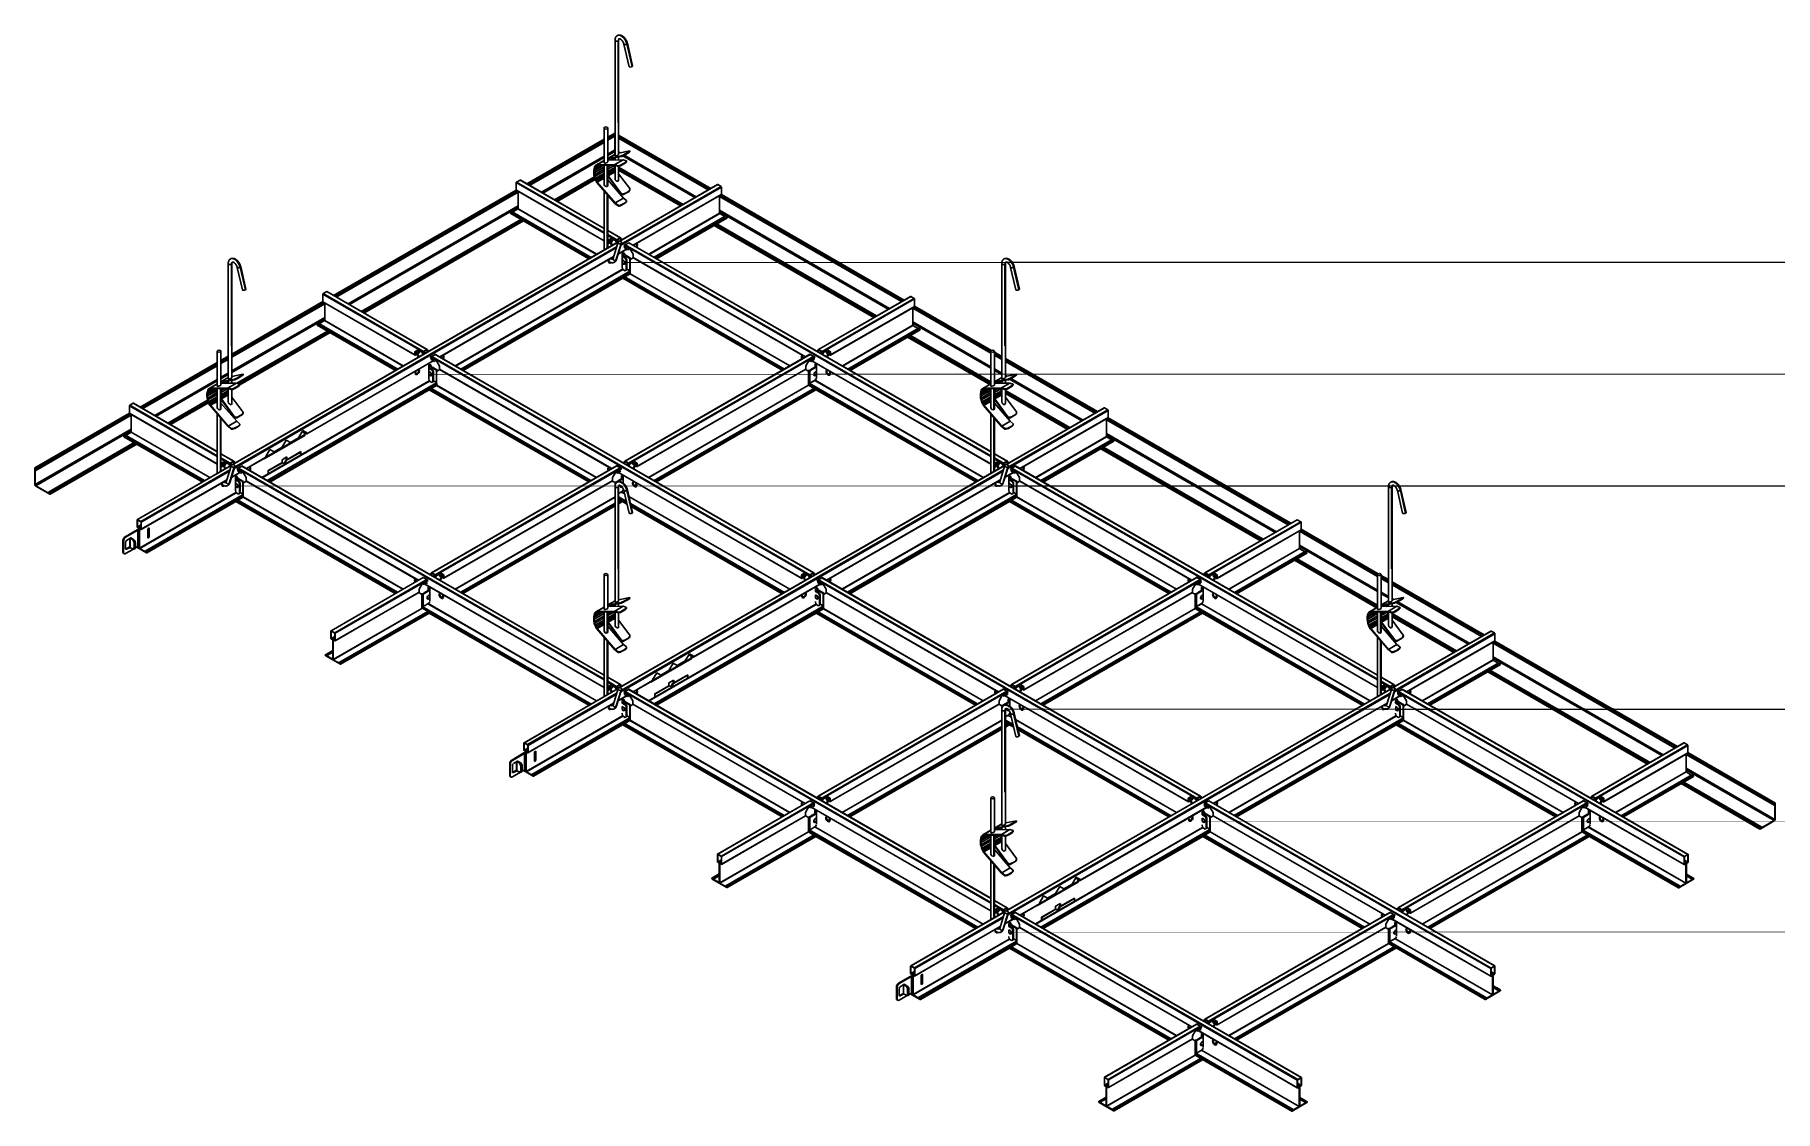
# Model space of a CAD drawing. Header units: millimetres. Extents: x -114 to 1795, y 14 to 1195.
import ezdxf

# ---------------------------------------------------------------- set-up
doc = ezdxf.new("R2010")
doc.units = ezdxf.units.MM
doc.layers.add('AM_VIS', color=7, linetype='Continuous', lineweight=30)

msp = doc.modelspace()

# ---------------------------------------------------------------- linework, layer by layer
at = {"layer": 'AM_VIS'}
for p, q in [((522.6, 1062.5), (522.6, 1189.4)), ((526, 1099.1), (526, 1188.6)), ((526.6, 1064), (526.6, 1189.4)), ((532.3, 1185.1), (538, 1160.3)), ((535.6, 1185.2), (541.3, 1160.5)), ((536.2, 1186), (541.9, 1161.2)), ((510.6, 1093), (510.6, 1054.7)), ((514.6, 1093), (514.6, 1055.9)), ((426, 1031.7), (510.6, 1080.6)), ((427.4, 1030.9), (510.6, 1079)), ((428.9, 1030), (510.6, 1077.2)), ((514.6, 1082.9), (522.5, 1087.5)), ((514.6, 1081.3), (522.5, 1085.9)), ((514.6, 1079.5), (522.5, 1084.1)), ((522.5, 1087.5), (522.5, 1085.9)), ((522.5, 1085.9), (522.5, 1087.5)), ((522.5, 1087.5), (522.6, 1087.4)), ((522.5, 1084.1), (522.5, 1085.9)), ((522.5, 1085.9), (522.5, 1084.1)), ((522.5, 1085.9), (522.6, 1085.8)), ((522.5, 1069), (522.5, 1084.1)), ((522.5, 1084.1), (522.5, 1069)), ((522.5, 1084.1), (522.6, 1084)), ((526.6, 1085.1), (627.7, 1026.8)), ((526.6, 1083.5), (626.3, 1026)), ((526.6, 1081.7), (624.7, 1025.1)), ((510.6, 1062.2), (442, 1022.5)), ((443.4, 1021.7), (510.6, 1060.5)), ((500.1, 1050.2), (499.6, 1048.7)), ((510.6, 1050.2), (499.8, 1044)), ((510, 1052), (499.9, 1046.1)), ((500.5, 1051), (500.1, 1050.2)), ((506.6, 1051.9), (500.2, 1048.2)), ((501.1, 1051.7), (500.5, 1051)), ((504.5, 1051.9), (500.7, 1049.7)), ((500.7, 1049.7), (501, 1050.4)), ((503.6, 1051.9), (501, 1050.4)), ((501, 1050.4), (501.5, 1051)), ((501.7, 1052.2), (501.1, 1051.7)), ((503, 1051.8), (501.5, 1051)), ((501.5, 1051), (502.1, 1051.5)), ((510.6, 1057.3), (501.7, 1052.2)), ((502.5, 1052.5), (501.7, 1052.2)), ((502.1, 1051.5), (502.9, 1051.8)), ((510.6, 1057.2), (502.5, 1052.5)), ((502.8, 1052.6), (502.5, 1052.5)), ((510.6, 1057.1), (502.8, 1052.6)), ((502.8, 1052.6), (522.4, 1052.9)), ((502.9, 1051.8), (503.1, 1051.9)), ((503.1, 1051.9), (522.6, 1052.1)), ((510.6, 1052), (510.6, 1031.2)), ((514, 1051.4), (514, 1029)), ((522.5, 1069), (514.6, 1064.5)), ((514.6, 1062.8), (522.5, 1067.4)), ((522.6, 1064.3), (514.6, 1059.6)), ((522.6, 1064.1), (514.6, 1059.5)), ((529.5, 1062.5), (514.6, 1059.5)), ((516, 1059), (514.6, 1058.2)), ((514.6, 1058.6), (514.9, 1058.8)), ((515, 1058.8), (514.6, 1058.6)), ((531.6, 1058.2), (514.6, 1057.9)), ((518.2, 1052.1), (514.6, 1050)), ((521.6, 1052), (514.6, 1047.9)), ((514.6, 1052), (514.6, 1030)), ((514.9, 1058.8), (515.1, 1058.8)), ((517.3, 1059.2), (515, 1057.9)), ((529.5, 1061.7), (515.1, 1058.8)), ((520.4, 1059.9), (517.1, 1058)), ((521.1, 1058.3), (520.5, 1058)), ((521.3, 1060.1), (521.1, 1058.3)), ((521.1, 1058.3), (521.1, 1058)), ((521.6, 1051.9), (522, 1052.1)), ((521.6, 1052.1), (521.6, 1052)), ((521.6, 1052), (522.3, 1049.8)), ((522.1, 1050.4), (522.5, 1050.6)), ((531.6, 1058.2), (522.4, 1052.9)), ((525.9, 1051.6), (522.4, 1052.9)), ((522.5, 1067.4), (522.5, 1069)), ((522.5, 1069), (522.5, 1067.4)), ((522.6, 1069), (522.5, 1069)), ((522.5, 1064.2), (522.5, 1067.4)), ((522.5, 1067.4), (522.5, 1064.2)), ((522.5, 1067.4), (522.6, 1067.4)), ((522.5, 1058), (522.5, 1060.3)), ((522.5, 1060.3), (522.5, 1058)), ((522.5, 1050.6), (522.5, 1052.1)), ((522.5, 1052.1), (522.5, 1050.6)), ((522.5, 1050.6), (522.5, 1049.1)), ((522.5, 1049.1), (522.5, 1050.6)), ((522.5, 1050.6), (522.6, 1050.6)), ((522.6, 1058.1), (522.6, 1060.3)), ((522.6, 1052.1), (525.9, 1050.9)), ((522.6, 1037.4), (522.6, 1052.1)), ((526.4, 1051.6), (525.9, 1051.6)), ((525.9, 1051.6), (525.9, 1050.9)), ((525.9, 1050.9), (526.4, 1050.9)), ((527.1, 1051.7), (526.4, 1051.6)), ((526.4, 1051.6), (526.4, 1050.9)), ((526.4, 1050.9), (527.1, 1051.1)), ((526.6, 1065.4), (538.7, 1067.8)), ((528.3, 1065.7), (526.6, 1066.7)), ((526.6, 1058.1), (526.6, 1061.1)), ((526.6, 1035.8), (526.6, 1051)), ((528.5, 1052.2), (527.1, 1051.7)), ((527.1, 1051.7), (527.1, 1051.1)), ((527.1, 1051.1), (528.5, 1051.5)), ((528.5, 1052.2), (534.4, 1055.6)), ((529.9, 1052.8), (528.5, 1052.2)), ((528.5, 1051.5), (530.6, 1052.5)), ((528.5, 1052.2), (528.5, 1051.5)), ((530, 1062.7), (529.5, 1062.5)), ((529.5, 1062.5), (529.5, 1061.7)), ((529.5, 1061.7), (530, 1061.9)), ((533.4, 1054.9), (529.9, 1052.8)), ((530.6, 1052.6), (529.9, 1052.8)), ((530.7, 1063), (530, 1062.7)), ((530, 1062.7), (530, 1061.9)), ((530, 1061.9), (530.7, 1062.2)), ((530.6, 1052.6), (532.9, 1053.9)), ((532.9, 1053.9), (530.6, 1052.5)), ((530.6, 1052.5), (530.6, 1052.6)), ((531.9, 1063.5), (530.7, 1063)), ((530.7, 1063), (530.7, 1062.2)), ((530.7, 1062.2), (532, 1062.8)), ((531.2, 1062.4), (610.3, 1016.7)), ((531.6, 1058.2), (535.1, 1056.9)), ((538.1, 1067.1), (531.9, 1063.5)), ((532, 1063.5), (531.9, 1063.5)), ((534.2, 1064), (532, 1063.5)), ((532, 1062.8), (534.2, 1064)), ((532, 1063.5), (532, 1062.8)), ((611.7, 1017.5), (532.7, 1063.2)), ((532.9, 1053.9), (534.4, 1055)), ((533.4, 1054.9), (532.9, 1053.9)), ((532.9, 1053.9), (532.9, 1053.9)), ((534.4, 1055.6), (533.4, 1054.9)), ((534.4, 1064.1), (534.2, 1064)), ((536.5, 1065.3), (534.4, 1064.1)), ((534.4, 1064.1), (536.5, 1065.3)), ((535.1, 1056.3), (534.4, 1055.6)), ((534.4, 1055), (535.1, 1055.7)), ((534.4, 1055.6), (534.4, 1055)), ((535.1, 1056.9), (535.3, 1056.7)), ((535.3, 1056.7), (535.1, 1056.3)), ((535.1, 1056.3), (535.1, 1055.7)), ((535.1, 1055.7), (535.3, 1056)), ((535.3, 1056.7), (535.3, 1056)), ((538, 1066.9), (536.5, 1065.3)), ((536.5, 1065.3), (538, 1066.3)), ((536.5, 1065.3), (536.5, 1065.3)), ((538.1, 1067.1), (538, 1066.9)), ((538, 1066.9), (538, 1066.3)), ((538, 1066.3), (538.7, 1066.8)), ((538.7, 1067.6), (538.1, 1067.1)), ((538.8, 1067.8), (538.7, 1067.6)), ((538.7, 1067.8), (538.8, 1067.8)), ((538.7, 1067.6), (538.7, 1066.8)), ((538.7, 1066.8), (538.8, 1067)), ((538.8, 1067.8), (538.8, 1067)), ((414.3, 1033.1), (414.3, 1024.9)), ((510.6, 977.5), (414.3, 1033.1)), ((418.4, 1035.9), (414.6, 1033.7)), ((510.6, 978.3), (414.6, 1033.7)), ((510.6, 982.7), (418.4, 1035.9)), ((510.6, 982.9), (418.7, 1036)), ((456.4, 1014.2), (500, 1039.4)), ((457.9, 1013.3), (500.4, 1037.9)), ((459.3, 1012.5), (500.9, 1036.6)), ((499.6, 1048.7), (499.3, 1046.5)), ((499.3, 1046.5), (499.3, 1045.4)), ((499.3, 1045.4), (499.3, 1044)), ((499.3, 1044), (499.5, 1041.8)), ((499.5, 1041.8), (499.9, 1039.8)), ((499.8, 1044), (499.9, 1046.1)), ((500, 1041.6), (499.8, 1044)), ((499.9, 1046.1), (500.2, 1048.2)), ((499.9, 1039.8), (500.5, 1037.5)), ((510.6, 1047.7), (500, 1041.6)), ((500.4, 1039.7), (500, 1041.6)), ((500.2, 1048.2), (500.7, 1049.7)), ((510.6, 1045.6), (500.4, 1039.7)), ((501, 1037.5), (500.4, 1039.7)), ((500.5, 1037.5), (501.1, 1036.2)), ((510.6, 1043.1), (501, 1037.5)), ((501.5, 1036.3), (501, 1037.5)), ((501.1, 1036.2), (501.7, 1034.9)), ((510.6, 1041.6), (501.5, 1036.3)), ((502.1, 1035.1), (501.5, 1036.3)), ((501.7, 1034.9), (502.5, 1033.6)), ((510.6, 1040), (502.1, 1035.1)), ((502.9, 1034), (502.1, 1035.1)), ((502.5, 1033.6), (502.8, 1033.3)), ((522.4, 1010.3), (502.8, 1033.3)), ((510.6, 1038.4), (502.9, 1034)), ((503.1, 1033.7), (502.9, 1034)), ((510.6, 1038.1), (503.1, 1033.7)), ((522.6, 1010.9), (503.1, 1033.7)), ((522.3, 1049.8), (514.6, 1045.4)), ((522.6, 1048.5), (514.6, 1043.9)), ((522.6, 1047), (514.6, 1042.3)), ((514.9, 1040.9), (514.6, 1041.4)), ((514.6, 1040.5), (529.5, 1020.4)), ((514.6, 1036.3), (531.8, 1016.2)), ((522.6, 1045.4), (514.9, 1040.9)), ((515.1, 1040.7), (514.9, 1040.9)), ((522.6, 1045), (515.1, 1040.7)), ((529.5, 1021.2), (515.1, 1040.7)), ((522.3, 1049.8), (522.6, 1048.9)), ((522.6, 1049), (522.6, 1049)), ((526.6, 1050.1), (597.3, 1009.2)), ((526.6, 1048.3), (595.8, 1008.3)), ((526.6, 1046.7), (594.4, 1007.5)), ((526.6, 1042.8), (538.7, 1026.5)), ((213.9, 909.3), (414.3, 1025)), ((215.2, 908.5), (415.4, 1024.1)), ((216.8, 907.6), (416.2, 1022.7)), ((510.6, 969.3), (414.3, 1024.9)), ((510.6, 969.1), (414.4, 1024.7)), ((416.2, 1023.6), (416.2, 1004.3)), ((510.6, 1024.2), (510.6, 959.2)), ((514, 1020.2), (514, 961.1)), ((514.6, 1019.5), (514.6, 961.5)), ((522.6, 1026.9), (522.6, 1029.7)), ((531.8, 1016.2), (522.6, 1010.9)), ((526.6, 1022.2), (526.6, 1024.2)), ((634.9, 1031), (527.4, 968.8)), ((635.3, 1030.9), (527.8, 968.9)), ((639.3, 1028), (529.1, 964.4)), ((638.9, 1028.9), (529.5, 965.7)), ((529.5, 1021.2), (529.5, 1020.4)), ((530, 1020.8), (529.5, 1021.2)), ((529.5, 1020.4), (530, 1020)), ((530.7, 1020.6), (530, 1020.8)), ((530, 1020.8), (530, 1020)), ((530, 1020), (530.7, 1019.9)), ((532, 1020.8), (530.7, 1020.6)), ((530.7, 1020.6), (530.7, 1019.9)), ((530.7, 1019.9), (531.9, 1020)), ((531.8, 1016.2), (535.1, 1013.6)), ((538.1, 1023.6), (531.9, 1020)), ((531.9, 1020), (532, 1020.1)), ((532, 1020.1), (534.2, 1021.5)), ((534.2, 1021.5), (532, 1020.8)), ((532, 1020.8), (532, 1020.1)), ((534.4, 1021.6), (534.2, 1021.5)), ((536.5, 1022.9), (534.4, 1021.6)), ((534.4, 1021.6), (536.5, 1022.8)), ((535.1, 1012.7), (534.4, 1011.9)), ((534.4, 1011.2), (535.1, 1012.1)), ((535.1, 1013.6), (535.3, 1013.2)), ((535.3, 1013.2), (535.1, 1012.7)), ((535.1, 1012.7), (535.1, 1012.1)), ((535.1, 1012.1), (535.3, 1012.5)), ((535.3, 1013.2), (535.3, 1012.5)), ((538, 1024.2), (536.5, 1022.9)), ((536.5, 1022.8), (538, 1023.5)), ((536.5, 1022.9), (536.5, 1022.8)), ((538.7, 1025.3), (538, 1024.2)), ((538, 1024.2), (538, 1023.5)), ((538, 1023.5), (538.1, 1023.6)), ((538.1, 1023.6), (538.7, 1024.5)), ((538.7, 1026.5), (538.8, 1025.9)), ((538.8, 1025.9), (538.7, 1025.3)), ((538.7, 1025.3), (538.7, 1024.5)), ((538.7, 1024.5), (538.8, 1025.1)), ((538.8, 1025.9), (538.8, 1025.1)), ((639.3, 1020.2), (542.6, 964.4)), ((639.2, 1019.9), (542.8, 964.3)), ((635.3, 1030.9), (638.9, 1028.9)), ((637.4, 1018.9), (637.4, 999.5)), ((637.4, 1017.8), (836.9, 902.6)), ((638, 1019.2), (838.4, 903.5)), ((639.3, 1028), (639.3, 1020.2)), ((639.3, 1020), (839.8, 904.3)), ((416.2, 1007.7), (229.8, 900.1)), ((231.2, 899.2), (416.2, 1006)), ((244.2, 891.7), (419.3, 992.8)), ((494, 949.6), (408.2, 999.2)), ((409.8, 1001), (408.5, 1000.3)), ((495.2, 950.2), (408.5, 1000.3)), ((496.5, 951), (409.8, 1001)), ((416.1, 1004.2), (410.3, 1000.8)), ((502.3, 954.4), (416.1, 1004.2)), ((502.5, 954.5), (416.2, 1004.3)), ((522.4, 1010.3), (525.9, 1007.6)), ((525.9, 1008.3), (522.6, 1010.9)), ((526.4, 1008.1), (525.9, 1008.3)), ((525.9, 1008.3), (525.9, 1007.6)), ((525.9, 1007.6), (526.4, 1007.4)), ((526.4, 1008.1), (526.4, 1007.4)), ((527.1, 1008.1), (526.4, 1008.1)), ((526.4, 1007.4), (527.1, 1007.4)), ((528.5, 1008.4), (527.1, 1008.1)), ((527.1, 1008.1), (527.1, 1007.4)), ((527.1, 1007.4), (528.5, 1007.8)), ((530.7, 1009.3), (528.5, 1008.4)), ((528.5, 1007.8), (529.9, 1008.4)), ((528.5, 1008.4), (528.5, 1007.8)), ((529.9, 1008.4), (533.4, 1010.4)), ((529.9, 1008.4), (530.7, 1009.3)), ((530.9, 1009.4), (530.7, 1009.3)), ((532.9, 1010.7), (530.9, 1009.4)), ((530.9, 1009.4), (532.9, 1010.6)), ((534.4, 1011.9), (532.9, 1010.7)), ((532.9, 1010.7), (532.9, 1010.6)), ((532.9, 1010.6), (533.4, 1010.4)), ((533.4, 1010.4), (534.4, 1011.2)), ((534.4, 1011.9), (534.4, 1011.2)), ((637.4, 999.5), (559.6, 954.6)), ((637.6, 999.1), (560, 954.4)), ((643.6, 996.2), (565.6, 951.2)), ((645.1, 995.3), (567.1, 950.3)), ((645.4, 994.2), (568.2, 949.6)), ((823.9, 895.1), (637.4, 1002.7)), ((637.4, 1001.1), (822.4, 894.3)), ((637.6, 999.1), (643.1, 995.9)), ((645.1, 995.3), (643.6, 996.2)), ((245.8, 890.8), (420.8, 991.9)), ((247.1, 890), (422.2, 991.1)), ((528.7, 972.4), (514.6, 980.6)), ((528.4, 972.5), (514.6, 980.4)), ((524.5, 970.3), (514.6, 976)), ((524.5, 969.5), (514.6, 975.2)), ((631.4, 986.2), (806.5, 885.1)), ((632.8, 986.9), (807.9, 885.9)), ((634.3, 987.8), (809.4, 886.8)), ((526.1, 968.1), (103.1, 723.9)), ((526, 967.8), (103.5, 723.9)), ((524, 961.5), (104.9, 719.5)), ((524.4, 962.8), (105.3, 720.8)), ((515.3, 966.6), (514.6, 967)), ((515.4, 966.4), (514.6, 966.8)), ((515.3, 970.1), (518.6, 972)), ((515.3, 966.6), (515.3, 970.1)), ((515.6, 970.3), (515.6, 966.8)), ((517.9, 968), (515.6, 969.4)), ((517.4, 967.6), (515.6, 968.7)), ((517.1, 967.6), (515.6, 968.5)), ((515.6, 966.7), (517.1, 967.6)), ((517.1, 967.3), (515.6, 966.4)), ((515.6, 966.7), (515.6, 966.8)), ((519.4, 968.9), (516.3, 970.7)), ((519.5, 969), (516.5, 970.8)), ((517.3, 967.2), (517.1, 967.3)), ((517.2, 967.3), (517.5, 967.4)), ((519.1, 964.1), (517.3, 967.2)), ((517.6, 967.4), (517.5, 967.5)), ((517.5, 967.4), (519.4, 964.2)), ((517.6, 967.5), (517.9, 967.6)), ((519.4, 964.3), (517.6, 967.4)), ((517.9, 968), (519.4, 968.9)), ((519.4, 968.6), (517.9, 967.7)), ((517.9, 967.6), (519.7, 964.4)), ((518.6, 972), (525.3, 968.1)), ((518.7, 971.9), (525.4, 968)), ((519.5, 969), (519.5, 971.4)), ((519.8, 971.2), (519.8, 969.2)), ((520.4, 949.8), (526, 968)), ((523.1, 969.4), (524.4, 967.1)), ((523.6, 947.9), (529.3, 966.1)), ((524.2, 948.6), (529.9, 966.8)), ((524.5, 970.3), (528.4, 972.5)), ((525.3, 968.1), (524.5, 969.5)), ((528.6, 972), (524.8, 969.8)), ((526.7, 968.7), (524.8, 969.8)), ((526.7, 968.6), (524.8, 969.7)), ((524.8, 969.6), (525.6, 968.3)), ((525.3, 968.1), (525.6, 968.3)), ((535.5, 960.1), (526.1, 954.6)), ((535.3, 960.2), (526.2, 954.9)), ((527.9, 971.5), (529.6, 970.6)), ((528.8, 971.9), (528.6, 972)), ((529.6, 970.6), (528.8, 971.9)), ((529.1, 972.1), (529.8, 970.7)), ((529.6, 970.6), (529.8, 970.7)), ((530.4, 955.3), (532.2, 956.3)), ((530.4, 941), (530.4, 955.3)), ((530.8, 954.9), (530.4, 955.1)), ((530.4, 955), (530.7, 954.8)), ((530.7, 954.8), (530.4, 954.7)), ((530.4, 954.7), (530.4, 952)), ((530.4, 954.7), (530.4, 954.7)), ((530.5, 955.3), (531.1, 955)), ((530.7, 952.2), (530.7, 954.8)), ((531.1, 955), (530.8, 954.9)), ((530.8, 954.9), (530.8, 952.2)), ((531.1, 955), (531.1, 955.6)), ((531.1, 952.4), (531.1, 955)), ((531.7, 955.4), (531.2, 955.7)), ((531.5, 955.9), (532, 955.6)), ((532.1, 955.6), (531.5, 955.9)), ((532, 955.6), (531.7, 955.4)), ((531.7, 955.4), (532.9, 953.3)), ((531.9, 955.8), (531.9, 956.1)), ((531.9, 956.1), (531.9, 955.9)), ((533.2, 953.5), (532, 955.6)), ((532.2, 955.7), (532.1, 955.6)), ((532.1, 955.6), (533.3, 953.5)), ((532.2, 956.3), (532.2, 955.7)), ((533.1, 964.5), (532.3, 964.1)), ((532.3, 964.1), (539.1, 960.2)), ((532.3, 964), (539.1, 960.1)), ((533.6, 953.7), (532.4, 955.8)), ((533.3, 964.7), (533, 964.6)), ((533.1, 964.5), (533.8, 964.9)), ((934.9, 732.6), (533.1, 964.5)), ((533.1, 961.4), (533.1, 963.5)), ((533.1, 961.4), (536.6, 959.4)), ((533.5, 964.7), (533.4, 964.8)), ((537.6, 967.1), (533.8, 964.9)), ((534.1, 965.2), (533.8, 965)), ((934.9, 733.4), (533.8, 964.9)), ((536.6, 959.4), (538.5, 960.5)), ((537.6, 967.1), (537.8, 967.2)), ((934.9, 737.8), (537.6, 967.1)), ((934.9, 738), (537.8, 967.2)), ((539.1, 960.2), (542.4, 954.5)), ((539.1, 960.1), (539.1, 960.1)), ((98.3, 817.5), (98.3, 944.5)), ((101.8, 854.2), (101.8, 943.7)), ((102.3, 819.1), (102.3, 944.5)), ((108.1, 940.1), (113.8, 915.4)), ((111.4, 940.3), (117.1, 915.5)), ((112, 941), (117.7, 916.3)), ((521, 951.9), (330.4, 841.8)), ((521, 951.7), (330.6, 841.7)), ((531, 938), (347.4, 832)), ((531.3, 937.8), (347.7, 831.8)), ((539, 935.8), (353.3, 828.6)), ((515.7, 946.7), (515.6, 946.7)), ((517.5, 945.6), (517.4, 945.7)), ((530.7, 952.2), (530.4, 952)), ((530.4, 952), (533.8, 950.1)), ((531.8, 947.6), (530.4, 948.4)), ((530.4, 948.2), (531.9, 947.4)), ((532.1, 944.3), (530.4, 945.2)), ((530.4, 945.2), (532.1, 944.3)), ((530.4, 944.6), (531.8, 943.8)), ((530.9, 938.1), (530.4, 940.9)), ((534.1, 950.2), (530.7, 952.2)), ((531.1, 952.4), (530.8, 952.2)), ((530.8, 952.2), (534.2, 950.3)), ((533.8, 936.4), (530.9, 938.1)), ((534.5, 950.4), (531.1, 952.4)), ((532.1, 944.3), (532.1, 944.3)), ((532.9, 953.3), (533.2, 953.5)), ((532.9, 953.3), (538.9, 949.9)), ((539.1, 950), (533.2, 953.5)), ((533.3, 953.5), (533.6, 953.7)), ((533.3, 953.5), (539.4, 950)), ((539.6, 950.2), (533.6, 953.7)), ((534.1, 950.2), (533.8, 950.1)), ((533.8, 950.1), (535, 948.1)), ((535, 937), (533.8, 936.4)), ((535.3, 948.3), (534.1, 950.2)), ((534.5, 950.4), (534.2, 950.3)), ((534.2, 950.3), (535.3, 948.3)), ((535.6, 948.5), (534.5, 950.4)), ((535, 948.1), (535.3, 948.3)), ((535, 937), (535, 948.1)), ((535.3, 937.2), (535, 937)), ((535.6, 948.5), (535.3, 948.3)), ((535.3, 948.3), (535.3, 937.2)), ((535.3, 937.2), (535.3, 948.3)), ((535.6, 937.4), (535.3, 937.2)), ((535.3, 937.2), (535.3, 937.2)), ((535.6, 937.4), (535.6, 948.5)), ((538.9, 936.3), (535.6, 938.2)), ((538.9, 949.9), (538.9, 936.3)), ((539, 949.7), (539, 949.3)), ((539, 949.3), (539, 935.7)), ((539.2, 935.4), (539.2, 948.9)), ((539.2, 948.9), (539.4, 948.8)), ((542.6, 950.6), (539.4, 948.8)), ((539.4, 950), (539.4, 949.8)), ((539.4, 949.3), (539.4, 949.7)), ((539.5, 949.8), (539.5, 949.4)), ((539.5, 949.4), (539.5, 949.1)), ((539.7, 949), (539.5, 949.1)), ((539.7, 949), (539.7, 949.1)), ((539.7, 949.1), (539.8, 949)), ((539.9, 949.4), (539.9, 949.8)), ((540, 949.2), (540.1, 949.2)), ((542.4, 954.5), (542.4, 951)), ((731.4, 841.8), (542.4, 951)), ((731.2, 841.8), (542.5, 950.7)), ((946.9, 817.5), (946.9, 944.5)), ((950.3, 854.2), (950.3, 943.7)), ((950.9, 819.1), (950.9, 944.5)), ((956.6, 940.1), (962.3, 915.4)), ((959.9, 940.3), (965.6, 915.5)), ((960.5, 941), (966.2, 916.3)), ((539.2, 934.2), (354.8, 827.7)), ((531.1, 928.2), (355.9, 827.1)), ((706, 827.2), (531.2, 928.1)), ((532.8, 930), (531.5, 929.2)), ((707.1, 827.9), (531.5, 929.2)), ((708.5, 828.6), (532.8, 930)), ((539.2, 933.1), (533.3, 929.7)), ((539.2, 935.4), (539.2, 935.4)), ((539.2, 935.4), (539.2, 933.2)), ((714.5, 832.1), (539.2, 933.2)), ((714.3, 832), (539.2, 933.1)), ((102.3, 844.9), (202.1, 902.5)), ((102.3, 843.3), (203.3, 901.6)), ((102.3, 841.5), (204.1, 900.2)), ((202.1, 910.6), (202.1, 902.4)), ((312.4, 847), (202.1, 910.6)), ((303.1, 844.1), (202.1, 902.4)), ((303.2, 843.9), (202.2, 902.2)), ((206.3, 913.5), (202.5, 911.3)), ((312.4, 847.8), (202.5, 911.3)), ((204.1, 901.1), (204.1, 881.8)), ((316.2, 850), (206.3, 913.5)), ((316.6, 850), (206.6, 913.5)), ((745.7, 849.9), (846.8, 908.3)), ((746, 850), (847, 908.3)), ((749.8, 847.8), (850.8, 906.1)), ((749.8, 846.9), (851.2, 905.5)), ((850.8, 906.1), (847, 908.3)), ((851.2, 897.3), (851.2, 905.5)), ((851.2, 897.7), (935.6, 849)), ((204.1, 885.2), (102.3, 826.5)), ((102.3, 824.8), (204.1, 883.6)), ((197.7, 878.6), (196.4, 877.8)), ((284.3, 828.5), (197.7, 878.6)), ((204, 881.7), (198.1, 878.3)), ((290.2, 831.9), (204, 881.7)), ((290.3, 832), (204.1, 881.8)), ((759, 843.8), (851.1, 897)), ((759.1, 844.1), (851.2, 897.3)), ((849.2, 876.6), (849.2, 896)), ((849.2, 895.5), (934.9, 846)), ((934.9, 831), (849.2, 880.4)), ((849.2, 878.8), (934.9, 829.4)), ((850.4, 896.6), (934.9, 847.8)), ((107.9, 813), (207.1, 870.3)), ((109.8, 812.3), (208.7, 869.4)), ((111, 811.4), (210, 868.6)), ((281.9, 827.1), (196, 876.7)), ((283, 827.8), (196.4, 877.8)), ((772, 832), (849.2, 876.6)), ((772.1, 831.9), (849.3, 876.5)), ((778, 828.5), (855.6, 873.4)), ((856.9, 872.6), (779.3, 827.8)), ((780.4, 827.1), (857.3, 871.5)), ((843.6, 863.6), (933.6, 811.7)), ((845, 864.4), (934.9, 812.6)), ((846.6, 865.3), (934.9, 814.4)), ((855.2, 873.1), (849.3, 876.5)), ((856.9, 872.6), (855.6, 873.4)), ((86.3, 848.1), (86.3, 809.8)), ((90.3, 848.1), (90.3, 811)), ((90.3, 837.9), (98.3, 842.6)), ((90.3, 836.3), (98.3, 841)), ((303.1, 847.6), (306.4, 849.5)), ((303.1, 844.1), (303.1, 847.6)), ((303.4, 847.8), (303.4, 844.3)), ((305.8, 845.6), (303.4, 846.9)), ((305.3, 845.1), (303.4, 846.2)), ((305, 845.1), (303.4, 846)), ((303.5, 844.2), (303.4, 844.3)), ((303.5, 844.2), (305, 845.1)), ((305, 844.8), (303.5, 843.9)), ((307.3, 846.4), (304.2, 848.2)), ((307.4, 846.6), (304.3, 848.3)), ((305.1, 844.7), (305, 844.8)), ((305.1, 844.8), (305.4, 845)), ((306.9, 841.6), (305.1, 844.7)), ((305.4, 845), (305.7, 845.2)), ((305.5, 844.9), (305.4, 845)), ((305.4, 844.9), (307.2, 841.7)), ((307.3, 841.8), (305.5, 844.9)), ((305.8, 845.6), (307.3, 846.4)), ((307.3, 846.1), (305.8, 845.2)), ((305.8, 845.1), (307.6, 842)), ((306.4, 849.5), (313.2, 845.6)), ((306.5, 849.4), (313.3, 845.5)), ((307.4, 846.6), (307.4, 848.9)), ((307.7, 848.8), (307.7, 846.7)), ((310.9, 846.9), (312.2, 844.6)), ((312.4, 847.8), (316.2, 850)), ((313.2, 845.6), (312.4, 847)), ((316.5, 849.5), (312.7, 847.3)), ((314.7, 846.1), (312.7, 847.3)), ((314.7, 846.1), (312.7, 847.3)), ((312.7, 847.1), (313.5, 845.8)), ((313.2, 845.6), (313.5, 845.8)), ((315.7, 849.1), (317.4, 848.1)), ((316.6, 849.4), (316.5, 849.5)), ((317.4, 848.1), (316.6, 849.4)), ((316.9, 849.6), (317.7, 848.2)), ((317.4, 848.1), (317.7, 848.2)), ((320.8, 842), (320, 841.5)), ((320, 841.5), (326.8, 837.6)), ((320.1, 841.4), (326.8, 837.5)), ((320.8, 842), (321.5, 842.4)), ((321, 842.2), (320.8, 842)), ((320.8, 842), (736.5, 601.9)), ((320.9, 838.9), (320.9, 841)), ((321.2, 842.2), (321.1, 842.2)), ((325.3, 844.6), (321.5, 842.4)), ((321.5, 842.4), (736.5, 602.8)), ((321.8, 842.7), (321.6, 842.5)), ((325.3, 844.6), (325.5, 844.7)), ((325.3, 844.6), (740.3, 605)), ((325.5, 844.7), (740.7, 604.9)), ((533.4, 727.5), (736.5, 844.8)), ((533.7, 727.6), (736.6, 844.7)), ((537.5, 725.4), (740.4, 842.5)), ((537.5, 724.5), (741.1, 842.1)), ((735.1, 837.7), (741.9, 841.6)), ((735.1, 837.7), (741.9, 841.6)), ((736.5, 844.8), (736.6, 844.7)), ((740.4, 842.5), (736.6, 844.7)), ((740.4, 842.6), (740.1, 842.8)), ((740.4, 842.5), (741.1, 842.1)), ((740.8, 842.3), (740.8, 842.3)), ((741.2, 842.2), (740.9, 842.3)), ((741.9, 841.6), (741.1, 842.1)), ((741.1, 841.1), (741.1, 839)), ((744.5, 848.2), (745.3, 849.5)), ((744.5, 848.2), (744.8, 848)), ((745.6, 849.4), (744.8, 848)), ((744.8, 848), (746.5, 849)), ((745.6, 849.4), (745.7, 849.5)), ((749.5, 847.3), (745.7, 849.5)), ((746, 850), (749.8, 847.8)), ((747.6, 846.1), (749.6, 847.2)), ((749.6, 847.2), (747.6, 846.1)), ((748.8, 845.8), (749.5, 847.1)), ((748.8, 845.8), (749, 845.6)), ((749, 845.6), (755.8, 849.5)), ((749, 845.5), (755.7, 849.4)), ((749.8, 846.9), (749, 845.6)), ((750, 844.7), (751.3, 846.8)), ((754.6, 846.7), (754.6, 848.7)), ((754.7, 842), (756.5, 845.1)), ((754.8, 848.9), (754.8, 846.5)), ((754.8, 846.5), (757.9, 848.3)), ((754.9, 846.4), (758, 848.2)), ((754.9, 846.4), (756.4, 845.5)), ((756.4, 845.2), (754.9, 846.1)), ((756.8, 844.9), (755, 841.8)), ((755, 841.8), (756.8, 844.9)), ((757.1, 844.7), (755.3, 841.6)), ((755.8, 849.5), (759.1, 847.6)), ((756.4, 845.5), (758.8, 846.9)), ((756.5, 845.1), (756.8, 845)), ((756.8, 844.9), (756.9, 845)), ((756.9, 844.9), (757.2, 844.7)), ((757, 845.1), (758.8, 846.2)), ((757.1, 844.7), (757.2, 844.8)), ((757.2, 845.1), (758.8, 846)), ((757.2, 845.1), (758.7, 844.2)), ((758.7, 843.9), (757.2, 844.8)), ((758.7, 844.2), (758.8, 844.2)), ((758.8, 844.2), (758.8, 847.8)), ((759.1, 847.6), (759.1, 844.1)), ((934.9, 848.1), (934.9, 809.8)), ((938.9, 848.1), (938.9, 811)), ((938.9, 847.1), (946.9, 842.5)), ((938.9, 845.5), (946.9, 840.9)), ((938.9, 843.7), (946.9, 839.1)), ((950.9, 840.1), (1051.9, 781.8)), ((1.7, 786.8), (86.3, 835.6)), ((3.1, 786), (86.3, 834)), ((4.7, 785.1), (86.3, 832.2)), ((90.3, 834.6), (98.3, 839.2)), ((98.3, 824.1), (90.3, 819.5)), ((90.3, 817.9), (98.3, 822.5)), ((102.3, 820.4), (114.4, 822.8)), ((113.8, 822.2), (107.6, 818.6)), ((113.7, 822), (112.2, 820.4)), ((112.2, 820.4), (113.7, 821.3)), ((113.8, 822.2), (113.7, 822)), ((113.7, 822), (113.7, 821.3)), ((113.7, 821.3), (114.4, 821.8)), ((114.4, 822.6), (113.8, 822.2)), ((114.6, 822.8), (114.4, 822.6)), ((114.4, 822.8), (114.6, 822.8)), ((114.4, 822.6), (114.4, 821.8)), ((114.4, 821.8), (114.6, 822)), ((114.6, 822.8), (114.6, 822)), ((323.2, 837.5), (184.4, 757.3)), ((323, 837.6), (184.5, 757.6)), ((305.4, 823.2), (303.4, 824.3)), ((305.5, 823.3), (303.5, 824.4)), ((318.3, 832.8), (320.1, 833.8)), ((318.3, 818.5), (318.3, 832.8)), ((318.7, 832.4), (318.3, 832.6)), ((318.3, 832.5), (318.6, 832.3)), ((318.6, 832.3), (318.3, 832.2)), ((318.3, 832.2), (318.3, 829.6)), ((318.3, 832.2), (318.3, 832.2)), ((318.6, 829.7), (318.3, 829.6)), ((318.3, 829.6), (321.7, 827.6)), ((319.7, 825.1), (318.3, 825.9)), ((318.3, 825.8), (319.8, 824.9)), ((320, 821.8), (318.3, 822.8)), ((318.3, 822.8), (320, 821.8)), ((318.3, 822.1), (319.7, 821.3)), ((318.4, 832.9), (318.9, 832.5)), ((318.6, 829.7), (318.6, 832.3)), ((322, 827.8), (318.6, 829.7)), ((318.9, 832.5), (318.7, 832.4)), ((318.7, 832.4), (318.7, 829.8)), ((318.9, 829.9), (318.7, 829.8)), ((318.7, 829.8), (322.1, 827.8)), ((318.8, 832.6), (318.8, 833.1)), ((319.4, 832.8), (318.9, 833.1)), ((318.9, 829.9), (318.9, 832.5)), ((322.3, 828), (318.9, 829.9)), ((319.2, 833.3), (319.7, 833)), ((319.8, 833), (319.3, 833.3)), ((319.7, 833), (319.4, 832.8)), ((319.4, 832.8), (320.6, 830.7)), ((319.5, 833.5), (320.1, 833.2)), ((319.7, 833.6), (319.7, 833.4)), ((320.9, 830.9), (319.7, 833)), ((319.8, 833.4), (319.8, 833.7)), ((320.1, 833.2), (319.8, 833)), ((319.8, 833), (321, 831)), ((320, 821.8), (320, 821.8)), ((320.1, 833.8), (320.1, 833.2)), ((321.3, 831.1), (320.1, 833.2)), ((320.6, 830.7), (320.9, 830.9)), ((320.6, 830.7), (326.6, 827.3)), ((320.9, 838.9), (324.4, 836.8)), ((326.9, 827.5), (320.9, 830.9)), ((321, 831), (321.3, 831.1)), ((321, 831), (327.1, 827.4)), ((327.4, 827.6), (321.3, 831.1)), ((322, 827.8), (321.7, 827.6)), ((321.7, 827.6), (322.8, 825.6)), ((323.1, 825.8), (322, 827.8)), ((322.3, 828), (322.1, 827.8)), ((322.1, 827.8), (323.2, 825.9)), ((323.5, 826), (322.3, 828)), ((322.8, 825.6), (323.1, 825.8)), ((322.8, 814.5), (322.8, 825.6)), ((323.1, 814.7), (323.1, 825.8)), ((323.5, 826), (323.2, 825.9)), ((323.2, 825.9), (323.2, 814.7)), ((323.5, 814.9), (323.5, 826)), ((324.4, 836.8), (326.2, 837.9)), ((326.6, 827.3), (326.6, 813.8)), ((326.7, 827.2), (326.7, 826.7)), ((326.7, 826.7), (326.7, 813.2)), ((326.8, 837.6), (330.1, 831.9)), ((326.8, 837.5), (326.8, 837.6)), ((326.9, 812.8), (326.9, 826.4)), ((327.1, 826.3), (326.9, 826.4)), ((330.3, 828.1), (327.1, 826.3)), ((327.1, 827.4), (327.1, 827.2)), ((327.1, 826.7), (327.1, 827.2)), ((327.2, 827.3), (327.2, 826.8)), ((327.2, 826.8), (327.2, 826.6)), ((327.2, 826.5), (327.4, 826.4)), ((327.4, 826.4), (327.4, 826.5)), ((327.5, 826.5), (327.4, 826.5)), ((327.6, 826.8), (327.6, 827.3)), ((327.7, 826.7), (327.8, 826.6)), ((330.1, 831.9), (330.1, 828.4)), ((330.1, 828.4), (519.1, 719.3)), ((330.2, 828.2), (518.9, 719.2)), ((546.7, 721.5), (731.8, 828.3)), ((546.8, 721.7), (731.9, 828.5)), ((734.8, 826.4), (731.6, 828.2)), ((731.9, 832), (735.1, 837.7)), ((731.9, 828.5), (731.9, 832)), ((734.4, 826.9), (734.2, 826.7)), ((734.4, 826.6), (734.7, 826.7)), ((734.6, 826.6), (734.5, 826.5)), ((734.7, 826.7), (734.7, 826.6)), ((734.9, 826.4), (734.8, 826.4)), ((735.7, 827), (734.9, 827)), ((734.9, 826.7), (734.9, 826.8)), ((734.9, 826.8), (735.7, 826.8)), ((734.9, 826.4), (734.9, 810.7)), ((735.1, 837.7), (735.1, 837.7)), ((735.9, 826.7), (735.1, 826.7)), ((735.1, 812.9), (735.1, 826.5)), ((735.1, 826.5), (735.9, 826.5)), ((735.7, 838), (737.6, 837)), ((735.7, 826.8), (735.7, 826.7)), ((735.9, 826.5), (735.9, 812.9)), ((741.9, 830.5), (736, 827.1)), ((742.3, 830.3), (736.2, 826.8)), ((736.3, 826.9), (742.2, 830.3)), ((736.3, 826.8), (736.3, 826.9)), ((736.5, 826.6), (742.6, 830.1)), ((736.5, 813.1), (736.5, 826.6)), ((741.1, 839), (737.6, 837)), ((934.9, 724.2), (738.5, 837.5)), ((738.6, 828.7), (738.5, 828.5)), ((742, 830.6), (738.6, 828.7)), ((738.7, 828.6), (738.6, 828.7)), ((934.9, 724.4), (738.7, 837.6)), ((743.1, 832.6), (741.9, 830.5)), ((741.9, 830.5), (742.2, 830.3)), ((742, 833.2), (742, 834.3)), ((742, 834.3), (743.8, 833.3)), ((742, 833.2), (742.6, 833.6)), ((742, 833.2), (742, 830.6)), ((742.3, 833.1), (742, 833.2)), ((743.8, 822.8), (742.1, 821.8)), ((742.1, 821.8), (743.8, 822.8)), ((742.1, 821.8), (742.1, 821.8)), ((742.2, 830.3), (743.4, 832.4)), ((742.3, 834.2), (742.3, 833.4)), ((742.9, 833.4), (742.3, 833.1)), ((742.3, 831.1), (742.3, 833.1)), ((743.5, 832.4), (742.3, 830.3)), ((742.3, 830.3), (742.6, 830.1)), ((742.3, 825), (743.8, 825.8)), ((742.4, 833.4), (742.4, 834.1)), ((742.4, 833), (743, 833.4)), ((742.4, 833), (742.4, 831.2)), ((742.6, 832.9), (742.4, 833)), ((743.8, 825.9), (742.4, 825.1)), ((742.4, 821.4), (743.8, 822.2)), ((742.6, 834), (742.6, 833.6)), ((742.6, 833.6), (742.9, 833.4)), ((743.3, 833.2), (742.6, 832.9)), ((742.6, 831.7), (742.6, 832.9)), ((742.6, 830.1), (743.8, 832.2)), ((742.9, 833.4), (743, 833.4)), ((743, 833.4), (743.3, 833.2)), ((743.1, 832.6), (743.8, 833)), ((743.4, 832.4), (743.1, 832.6)), ((743.3, 833.2), (743.8, 833)), ((743.8, 832.6), (743.4, 832.4)), ((743.5, 832.4), (743.8, 832.5)), ((743.8, 832.2), (743.5, 832.4)), ((743.8, 833.3), (743.8, 819)), ((756.3, 823), (758.6, 824.3)), ((756.4, 822.9), (758.6, 824.1)), ((946.9, 824), (938.9, 828.7)), ((938.9, 827), (946.9, 822.4)), ((950.9, 838.6), (1050.6, 781)), ((950.9, 836.8), (1049, 780.1)), ((950.9, 820.4), (962.9, 822.8)), ((952.6, 820.8), (950.9, 821.7)), ((962.4, 822.2), (956.1, 818.6)), ((962.3, 822), (960.8, 820.4)), ((960.8, 820.4), (962.3, 821.3)), ((962.4, 822.2), (962.3, 822)), ((962.3, 822), (962.3, 821.3)), ((962.3, 821.3), (962.9, 821.8)), ((962.9, 822.6), (962.4, 822.2)), ((963.1, 822.8), (962.9, 822.6)), ((962.9, 822.8), (963.1, 822.8)), ((962.9, 822.6), (962.9, 821.8)), ((962.9, 821.8), (963.1, 822)), ((963.1, 822.8), (963.1, 822)), ((86.3, 817.2), (17.7, 777.6)), ((19.1, 776.8), (86.3, 815.6)), ((75.4, 803.7), (75, 801.5)), ((75.9, 805.3), (75.4, 803.7)), ((86.3, 805.2), (75.5, 799)), ((85.8, 807), (75.6, 801.1)), ((75.6, 801.1), (75.9, 803.3)), ((86.3, 802.7), (75.8, 796.6)), ((82.3, 807), (75.9, 803.3)), ((76.3, 806), (75.9, 805.3)), ((75.9, 803.3), (76.4, 804.7)), ((76.8, 806.7), (76.3, 806)), ((80.3, 806.9), (76.4, 804.7)), ((76.4, 804.7), (76.8, 805.4)), ((77.5, 807.3), (76.8, 806.7)), ((79.4, 806.9), (76.8, 805.4)), ((76.8, 805.4), (77.3, 806.1)), ((78.7, 806.9), (77.3, 806.1)), ((77.3, 806.1), (77.9, 806.6)), ((86.3, 812.4), (77.5, 807.3)), ((78.3, 807.6), (77.5, 807.3)), ((77.9, 806.6), (78.6, 806.9)), ((86.3, 812.2), (78.3, 807.6)), ((78.5, 807.6), (78.3, 807.6)), ((86.3, 812.2), (78.5, 807.6)), ((78.5, 807.6), (98.2, 807.9)), ((78.6, 806.9), (78.8, 806.9)), ((78.8, 806.9), (98.4, 807.2)), ((86.3, 807), (86.3, 786.2)), ((89.7, 806.4), (89.7, 784)), ((98.3, 819.3), (90.3, 814.7)), ((98.3, 819.2), (90.3, 814.6)), ((105.2, 817.5), (90.3, 814.5)), ((91.7, 814), (90.3, 813.2)), ((90.3, 813.7), (90.6, 813.8)), ((90.7, 813.8), (90.3, 813.6)), ((107.4, 813.2), (90.3, 813)), ((93.9, 807.1), (90.3, 805)), ((90.3, 807.1), (90.3, 785.1)), ((97.3, 807), (90.3, 803)), ((98, 804.8), (90.3, 800.4)), ((98.3, 803.6), (90.3, 798.9)), ((98.3, 802), (90.3, 797.4)), ((90.6, 813.8), (90.8, 813.9)), ((105.2, 816.8), (90.8, 813.9)), ((93, 814.3), (90.8, 813)), ((96.1, 814.9), (92.8, 813)), ((96.8, 813.4), (96.3, 813.1)), ((97.1, 815.1), (96.8, 813.4)), ((96.8, 813.4), (96.8, 813.1)), ((97.3, 807.2), (97.3, 807)), ((97.3, 807), (98, 804.8)), ((97.4, 806.9), (97.8, 807.2)), ((97.8, 805.4), (98.3, 805.7)), ((98, 804.8), (98.3, 804)), ((107.4, 813.2), (98.2, 807.9)), ((101.6, 806.7), (98.2, 807.9)), ((98.3, 813.1), (98.3, 815.4)), ((98.3, 792.5), (98.3, 807.2)), ((98.3, 804.1), (98.3, 804.1)), ((98.4, 807.2), (101.6, 806)), ((102.2, 806.6), (101.6, 806.7)), ((101.6, 806.7), (101.6, 806)), ((101.6, 806), (102.2, 806)), ((102.9, 806.8), (102.2, 806.6)), ((102.2, 806.6), (102.2, 806)), ((102.2, 806), (102.9, 806.1)), ((102.3, 813.2), (102.3, 816.2)), ((102.3, 790.9), (102.3, 806)), ((104.2, 807.2), (102.9, 806.8)), ((102.9, 806.8), (102.9, 806.1)), ((102.9, 806.1), (104.2, 806.6)), ((104.2, 807.2), (110.2, 810.7)), ((105.6, 807.8), (104.2, 807.2)), ((104.2, 806.6), (106.3, 807.5)), ((104.2, 807.2), (104.2, 806.6)), ((105.7, 817.7), (105.2, 817.5)), ((105.2, 817.5), (105.2, 816.8)), ((105.2, 816.8), (105.7, 816.9)), ((109.2, 809.9), (105.6, 807.8)), ((106.3, 807.6), (105.6, 807.8)), ((106.4, 818), (105.7, 817.7)), ((105.7, 817.7), (105.7, 816.9)), ((105.7, 816.9), (106.4, 817.2)), ((106.3, 807.6), (108.7, 809)), ((108.7, 808.9), (106.3, 807.5)), ((106.3, 807.5), (106.3, 807.6)), ((107.6, 818.6), (106.4, 818)), ((106.4, 818), (106.4, 817.2)), ((106.4, 817.2), (107.8, 817.9)), ((107.4, 813.2), (110.8, 812)), ((107.8, 818.6), (107.6, 818.6)), ((110, 819), (107.8, 818.6)), ((107.8, 817.9), (110, 819)), ((107.8, 818.6), (107.8, 817.9)), ((108.7, 808.9), (110.2, 810)), ((109.2, 809.9), (108.7, 809)), ((108.7, 809), (108.7, 808.9)), ((110.2, 810.7), (109.2, 809.9)), ((110.1, 819.1), (110, 819)), ((112.2, 820.4), (110.1, 819.1)), ((110.1, 819.1), (112.2, 820.4)), ((110.9, 811.4), (110.2, 810.7)), ((110.2, 810.7), (110.2, 810)), ((110.2, 810), (110.9, 810.7)), ((110.8, 812), (111, 811.7)), ((111, 811.7), (110.9, 811.4)), ((110.9, 811.4), (110.9, 810.7)), ((110.9, 810.7), (111, 811.1)), ((111, 811.7), (111, 811.1)), ((112.2, 820.4), (112.2, 820.4)), ((318.8, 815.5), (135.2, 709.6)), ((319.2, 815.3), (135.6, 709.3)), ((326.7, 813.3), (141.1, 706.1)), ((327, 811.7), (142.7, 705.3)), ((318.8, 805.7), (143.8, 704.6)), ((318.7, 815.6), (318.3, 818.5)), ((321.7, 813.9), (318.7, 815.6)), ((318.9, 805.6), (493.8, 704.7)), ((319.3, 806.7), (320.6, 807.4)), ((494.9, 705.3), (319.3, 806.7)), ((320.6, 807.4), (496.2, 706.1)), ((321, 807.2), (326.9, 810.6)), ((322.8, 814.5), (321.7, 813.9)), ((323.1, 814.7), (322.8, 814.5)), ((323.2, 814.7), (323.1, 814.7)), ((323.5, 814.9), (323.2, 814.7)), ((326.6, 813.8), (323.5, 815.6)), ((327, 812.8), (326.9, 812.8)), ((326.9, 810.6), (502, 709.4)), ((327, 810.7), (327, 812.8)), ((327, 810.7), (502.2, 709.5)), ((559.5, 709.5), (734.9, 810.7)), ((559.7, 709.4), (735, 810.7)), ((565.6, 706.1), (741.4, 807.6)), ((742.7, 806.8), (566.9, 705.3)), ((568, 704.7), (743, 805.7)), ((735, 810.7), (735, 812.9)), ((919.4, 705.3), (735, 811.8)), ((740.9, 807.3), (735, 810.7)), ((735.9, 812.9), (735.1, 812.9)), ((920.7, 706.1), (735.6, 812.9)), ((742.7, 816.7), (736.5, 813.1)), ((739.3, 814.6), (739.2, 814.6)), ((739.3, 814.6), (742.2, 816.3)), ((742.7, 806.8), (741.4, 807.6)), ((926.6, 709.4), (741.9, 816.1)), ((926.7, 709.5), (742, 816.2)), ((742.2, 816.4), (742.2, 816.3)), ((743.8, 818.5), (742.7, 816.7)), ((918.3, 704.7), (743.1, 805.8)), ((923.9, 803.7), (923.6, 801.5)), ((924.4, 805.3), (923.9, 803.7)), ((934.3, 807), (924.1, 801.1)), ((934.9, 805.2), (924.1, 799)), ((924.1, 801.1), (924.4, 803.3)), ((934.9, 802.7), (924.3, 796.6)), ((930.9, 807), (924.4, 803.3)), ((924.8, 806), (924.4, 805.3)), ((924.4, 803.3), (924.9, 804.7)), ((925.3, 806.7), (924.8, 806)), ((928.8, 806.9), (924.9, 804.7)), ((924.9, 804.7), (925.3, 805.4)), ((926, 807.3), (925.3, 806.7)), ((927.9, 806.9), (925.3, 805.4)), ((925.3, 805.4), (925.8, 806.1)), ((927.2, 806.9), (925.8, 806.1)), ((925.8, 806.1), (926.4, 806.6)), ((934.9, 812.4), (926, 807.3)), ((926.8, 807.6), (926, 807.3)), ((926.4, 806.6), (927.1, 806.9)), ((934.9, 812.2), (926.8, 807.6)), ((927, 807.6), (926.8, 807.6)), ((934.9, 812.2), (927, 807.6)), ((927, 807.6), (946.7, 807.9)), ((927.1, 806.9), (927.3, 806.9)), ((927.3, 806.9), (946.9, 807.2)), ((934.9, 807), (934.9, 786.2)), ((938.3, 806.4), (938.3, 784)), ((946.9, 819.3), (938.9, 814.7)), ((946.9, 819.2), (938.9, 814.6)), ((953.7, 817.5), (938.9, 814.5)), ((940.2, 814), (938.9, 813.2)), ((938.9, 813.7), (939.1, 813.8)), ((939.2, 813.8), (938.9, 813.6)), ((955.9, 813.2), (938.9, 813)), ((942.5, 807.1), (938.9, 805)), ((938.9, 807.1), (938.9, 785.1)), ((945.9, 807), (938.9, 803)), ((946.5, 804.8), (938.9, 800.4)), ((946.9, 803.6), (938.9, 798.9)), ((946.9, 802), (938.9, 797.4)), ((939.1, 813.8), (939.3, 813.9)), ((953.7, 816.8), (939.3, 813.9)), ((941.5, 814.3), (939.3, 813)), ((944.7, 814.9), (941.4, 813)), ((945.3, 813.4), (944.8, 813.1)), ((945.6, 815.1), (945.3, 813.4)), ((945.3, 813.4), (945.3, 813.1)), ((945.8, 807.2), (945.9, 807)), ((945.9, 807), (946.5, 804.8)), ((946.2, 806), (946.9, 805.6)), ((946.5, 804.8), (946.9, 804)), ((955.9, 813.2), (946.7, 807.9)), ((950.2, 806.7), (946.7, 807.9)), ((946.8, 804.1), (946.9, 804)), ((946.9, 813.1), (946.9, 815.4)), ((946.9, 807.2), (950.2, 806)), ((946.9, 792.5), (946.9, 807.2)), ((950.7, 806.6), (950.2, 806.7)), ((950.2, 806.7), (950.2, 806)), ((950.2, 806), (950.7, 806)), ((951.4, 806.8), (950.7, 806.6)), ((950.7, 806.6), (950.7, 806)), ((950.7, 806), (951.4, 806.1)), ((950.9, 813.2), (950.9, 816.2)), ((950.9, 790.9), (950.9, 806)), ((950.9, 805.1), (1021.6, 764.3)), ((950.9, 803.3), (1020, 763.4)), ((952.7, 807.2), (951.4, 806.8)), ((951.4, 806.8), (951.4, 806.1)), ((951.4, 806.1), (952.7, 806.6)), ((952.7, 807.2), (958.7, 810.7)), ((954.1, 807.8), (952.7, 807.2)), ((952.7, 806.6), (954.8, 807.5)), ((952.7, 807.2), (952.7, 806.6)), ((954.2, 817.7), (953.7, 817.5)), ((953.7, 817.5), (953.7, 816.8)), ((953.7, 816.8), (954.2, 816.9)), ((957.7, 809.9), (954.1, 807.8)), ((954.8, 807.6), (954.1, 807.8)), ((955, 818), (954.2, 817.7)), ((954.2, 817.7), (954.2, 816.9)), ((954.2, 816.9), (955, 817.2)), ((954.8, 807.6), (957.2, 809)), ((957.2, 808.9), (954.8, 807.5)), ((954.8, 807.5), (954.8, 807.6)), ((956.1, 818.6), (955, 818)), ((955, 818), (955, 817.2)), ((955, 817.2), (956.3, 817.9)), ((955.4, 817.5), (1034.6, 771.8)), ((955.9, 813.2), (959.4, 812)), ((956.3, 818.6), (956.1, 818.6)), ((958.5, 819), (956.3, 818.6)), ((956.3, 817.9), (958.5, 819)), ((956.3, 818.6), (956.3, 817.9)), ((1036, 772.6), (957, 818.2)), ((957.2, 808.9), (958.7, 810)), ((957.7, 809.9), (957.2, 809)), ((957.2, 809), (957.2, 808.9)), ((958.7, 810.7), (957.7, 809.9)), ((958.7, 819.1), (958.5, 819)), ((960.8, 820.4), (958.7, 819.1)), ((958.7, 819.1), (960.8, 820.4)), ((959.4, 811.4), (958.7, 810.7)), ((958.7, 810.7), (958.7, 810)), ((958.7, 810), (959.4, 810.7)), ((959.4, 812), (959.5, 811.7)), ((959.5, 811.7), (959.4, 811.4)), ((959.4, 811.4), (959.4, 810.7)), ((959.4, 810.7), (959.5, 811.1)), ((959.5, 811.7), (959.5, 811.1)), ((960.8, 820.4), (960.8, 820.4)), ((-10, 788.2), (-10, 780)), ((86.3, 732.6), (-10, 788.2)), ((-5.8, 791), (-9.6, 788.8)), ((86.3, 733.4), (-9.6, 788.8)), ((86.3, 737.8), (-5.8, 791)), ((86.3, 738), (-5.6, 791)), ((32.1, 769.3), (75.7, 794.4)), ((33.6, 768.4), (76.2, 792.9)), ((35, 767.6), (76.7, 791.6)), ((75, 801.5), (75, 800.4)), ((75, 800.4), (75, 799.1)), ((75, 799.1), (75.2, 796.8)), ((75.2, 796.8), (75.6, 794.9)), ((75.5, 799), (75.6, 801.1)), ((75.8, 796.6), (75.5, 799)), ((75.6, 794.9), (76.3, 792.6)), ((76.1, 794.8), (75.8, 796.6)), ((86.3, 800.7), (76.1, 794.8)), ((76.8, 792.6), (76.1, 794.8)), ((76.3, 792.6), (76.8, 791.3)), ((86.3, 798.1), (76.8, 792.6)), ((77.3, 791.4), (76.8, 792.6)), ((76.8, 791.3), (77.5, 790)), ((86.3, 796.6), (77.3, 791.4)), ((77.9, 790.2), (77.3, 791.4)), ((77.5, 790), (78.3, 788.7)), ((86.3, 795.1), (77.9, 790.2)), ((78.6, 789), (77.9, 790.2)), ((78.3, 788.7), (78.5, 788.4)), ((98.2, 765.4), (78.5, 788.4)), ((86.3, 793.5), (78.6, 789)), ((78.8, 788.8), (78.6, 789)), ((86.3, 793.1), (78.8, 788.8)), ((98.4, 765.9), (78.8, 788.8)), ((90.6, 796), (90.3, 796.4)), ((90.3, 795.6), (105.2, 775.4)), ((90.3, 791.3), (107.6, 771.2)), ((98.3, 800.4), (90.6, 796)), ((90.8, 795.7), (90.6, 796)), ((98.3, 800.1), (90.8, 795.7)), ((105.2, 776.2), (90.8, 795.7)), ((98.3, 782), (98.3, 784.7)), ((102.3, 797.8), (114.4, 781.5)), ((923.6, 801.5), (923.5, 800.4)), ((923.5, 800.4), (923.5, 799.1)), ((923.5, 799.1), (923.7, 796.8)), ((923.7, 796.8), (924.1, 794.9)), ((924.1, 799), (924.1, 801.1)), ((924.3, 796.6), (924.1, 799)), ((924.1, 794.9), (924.8, 792.6)), ((924.7, 794.8), (924.3, 796.6)), ((934.9, 800.7), (924.7, 794.8)), ((925.3, 792.6), (924.7, 794.8)), ((924.8, 792.6), (925.3, 791.3)), ((934.9, 798.1), (925.3, 792.6)), ((925.8, 791.4), (925.3, 792.6)), ((925.3, 791.3), (926, 790)), ((934.9, 796.6), (925.8, 791.4)), ((926.4, 790.2), (925.8, 791.4)), ((926, 790), (926.8, 788.7)), ((934.9, 795.1), (926.4, 790.2)), ((927.1, 789), (926.4, 790.2)), ((926.8, 788.7), (927, 788.4)), ((946.7, 765.4), (927, 788.4)), ((934.9, 793.5), (927.1, 789)), ((927.3, 788.8), (927.1, 789)), ((934.9, 793.1), (927.3, 788.8)), ((946.9, 765.9), (927.3, 788.8)), ((939.1, 796), (938.9, 796.4)), ((938.9, 795.6), (953.7, 775.4)), ((938.9, 791.3), (956.1, 771.2)), ((946.9, 800.4), (939.1, 796)), ((939.3, 795.7), (939.1, 796)), ((946.9, 800.1), (939.3, 795.7)), ((953.7, 776.2), (939.3, 795.7)), ((946.9, 782), (946.9, 784.7)), ((950.9, 801.7), (1018.7, 762.6)), ((950.9, 797.8), (962.9, 781.5)), ((1059.2, 786), (951.6, 723.9)), ((1059.5, 786), (952, 723.9)), ((1063.6, 783.1), (953.4, 719.5)), ((1063.1, 783.9), (953.8, 720.8)), ((1059.5, 786), (1063.1, 783.9)), ((1063.6, 783.1), (1063.6, 775.3)), ((-113.7, 720.1), (-10, 780)), ((-112.7, 719.1), (-8.8, 779.1)), ((-112.7, 717.3), (-8.1, 777.8)), ((86.3, 724.4), (-10, 780)), ((86.3, 724.2), (-9.9, 779.7)), ((-8.1, 778.7), (-8.1, 759.3)), ((86.3, 779.2), (86.3, 714.2)), ((89.7, 775.2), (89.7, 716.2)), ((90.3, 774.6), (90.3, 716.5)), ((98.2, 765.4), (101.6, 762.6)), ((107.6, 771.2), (98.4, 765.9)), ((101.6, 763.3), (98.4, 765.9)), ((102.3, 777.3), (102.3, 779.3)), ((106.4, 764.4), (104.2, 763.5)), ((105.2, 776.2), (105.2, 775.4)), ((105.7, 775.8), (105.2, 776.2)), ((105.2, 775.4), (105.7, 775)), ((105.6, 763.4), (109.2, 765.5)), ((105.6, 763.4), (106.4, 764.4)), ((106.4, 775.7), (105.7, 775.8)), ((105.7, 775.8), (105.7, 775)), ((105.7, 775), (106.4, 774.9)), ((107.8, 775.8), (106.4, 775.7)), ((106.4, 775.7), (106.4, 774.9)), ((106.4, 774.9), (107.6, 775)), ((106.6, 764.5), (106.4, 764.4)), ((108.7, 765.7), (106.6, 764.5)), ((106.6, 764.5), (108.7, 765.6)), ((113.8, 778.6), (107.6, 775)), ((107.6, 775), (107.8, 775.2)), ((107.6, 771.2), (110.8, 768.6)), ((107.8, 775.2), (110, 776.6)), ((110, 776.6), (107.8, 775.8)), ((107.8, 775.8), (107.8, 775.2)), ((110.2, 766.9), (108.7, 765.7)), ((108.7, 765.7), (108.7, 765.6)), ((108.7, 765.6), (109.2, 765.5)), ((109.2, 765.5), (110.2, 766.3)), ((110.1, 776.7), (110, 776.6)), ((110.1, 776.7), (112.2, 777.9)), ((112.2, 777.9), (110.1, 776.7)), ((110.9, 767.8), (110.2, 766.9)), ((110.2, 766.3), (110.9, 767.1)), ((110.2, 766.9), (110.2, 766.3)), ((110.8, 768.6), (111, 768.2)), ((111, 768.2), (110.9, 767.8)), ((110.9, 767.8), (110.9, 767.1)), ((110.9, 767.1), (111, 767.6)), ((111, 768.2), (111, 767.6)), ((113.7, 779.3), (112.2, 777.9)), ((112.2, 777.9), (113.7, 778.6)), ((112.2, 777.9), (112.2, 777.9)), ((114.4, 780.3), (113.7, 779.3)), ((113.7, 779.3), (113.7, 778.6)), ((113.7, 778.6), (113.8, 778.6)), ((113.8, 778.6), (114.4, 779.5)), ((114.4, 781.5), (114.6, 780.9)), ((114.6, 780.9), (114.4, 780.3)), ((114.4, 780.3), (114.4, 779.5)), ((114.4, 779.5), (114.6, 780.2)), ((114.6, 780.9), (114.6, 780.2)), ((934.9, 779.2), (934.9, 714.2)), ((938.3, 775.2), (938.3, 716.2)), ((938.9, 774.6), (938.9, 716.5)), ((946.7, 765.4), (950.2, 762.6)), ((956.1, 771.2), (946.9, 765.9)), ((950.2, 763.3), (946.9, 765.9)), ((950.9, 777.3), (950.9, 779.3)), ((954.9, 764.4), (952.7, 763.5)), ((953.7, 776.2), (953.7, 775.4)), ((954.2, 775.8), (953.7, 776.2)), ((953.7, 775.4), (954.2, 775)), ((954.1, 763.4), (957.7, 765.5)), ((954.1, 763.4), (954.9, 764.4)), ((955, 775.7), (954.2, 775.8)), ((954.2, 775.8), (954.2, 775)), ((954.2, 775), (955, 774.9)), ((955.1, 764.5), (954.9, 764.4)), ((956.3, 775.8), (955, 775.7)), ((955, 775.7), (955, 774.9)), ((955, 774.9), (956.1, 775)), ((957.2, 765.7), (955.1, 764.5)), ((955.1, 764.5), (957.2, 765.6)), ((962.4, 778.6), (956.1, 775)), ((956.1, 775), (956.3, 775.2)), ((956.1, 771.2), (959.4, 768.6)), ((956.3, 775.2), (958.5, 776.6)), ((958.5, 776.6), (956.3, 775.8)), ((956.3, 775.8), (956.3, 775.2)), ((958.7, 766.9), (957.2, 765.7)), ((957.2, 765.7), (957.2, 765.6)), ((957.2, 765.6), (957.7, 765.5)), ((957.7, 765.5), (958.7, 766.3)), ((958.7, 776.7), (958.5, 776.6)), ((958.7, 776.7), (960.8, 777.9)), ((960.8, 777.9), (958.7, 776.7)), ((959.4, 767.8), (958.7, 766.9)), ((958.7, 766.3), (959.4, 767.1)), ((958.7, 766.9), (958.7, 766.3)), ((959.4, 768.6), (959.5, 768.2)), ((959.5, 768.2), (959.4, 767.8)), ((959.4, 767.8), (959.4, 767.1)), ((959.4, 767.1), (959.5, 767.6)), ((959.5, 768.2), (959.5, 767.6)), ((962.3, 779.3), (960.8, 777.9)), ((960.8, 777.9), (962.3, 778.6)), ((960.8, 777.9), (960.8, 777.9)), ((962.9, 780.3), (962.3, 779.3)), ((962.3, 779.3), (962.3, 778.6)), ((962.3, 778.6), (962.4, 778.6)), ((962.4, 778.6), (962.9, 779.5)), ((962.9, 781.5), (963.1, 780.9)), ((963.1, 780.9), (962.9, 780.3)), ((962.9, 780.3), (962.9, 779.5)), ((962.9, 779.5), (963.1, 780.2)), ((963.1, 780.9), (963.1, 780.2)), ((1063.6, 775.3), (966.8, 719.4)), ((1063.5, 775), (967, 719.3)), ((1061.7, 773.9), (1061.7, 754.5)), ((1061.7, 772.8), (1261.1, 657.6)), ((1062.2, 774.3), (1262.7, 658.5)), ((1063.6, 775.1), (1264.1, 659.3)), ((-8.1, 762.7), (-113.5, 701.8)), ((-112.8, 700.6), (-8.1, 761.1)), ((-99, 693.5), (-5, 747.8)), ((-97.5, 692.7), (-3.5, 746.9)), ((-97.1, 691.3), (-2.1, 746.2)), ((69.8, 704.7), (-16.1, 754.2)), ((-14.5, 756.1), (-15.8, 755.3)), ((70.9, 705.3), (-15.8, 755.3)), ((72.2, 706.1), (-14.5, 756.1)), ((-8.1, 759.2), (-14, 755.8)), ((78.2, 709.5), (-8.1, 759.3)), ((78.1, 709.4), (-8.1, 759.2)), ((102.2, 763.1), (101.6, 763.3)), ((101.6, 763.3), (101.6, 762.6)), ((101.6, 762.6), (102.2, 762.5)), ((102.9, 763.2), (102.2, 763.1)), ((102.2, 763.1), (102.2, 762.5)), ((102.2, 762.5), (102.9, 762.5)), ((104.2, 763.5), (102.9, 763.2)), ((102.9, 763.2), (102.9, 762.5)), ((102.9, 762.5), (104.2, 762.8)), ((104.2, 763.5), (104.2, 762.8)), ((104.2, 762.8), (105.6, 763.4)), ((137.6, 730.2), (182.3, 756)), ((182.2, 756), (137.6, 730.3)), ((182.5, 755.8), (137.6, 729.9)), ((139.6, 731.8), (181.9, 756.2)), ((157.5, 742.9), (162, 750.7)), ((162, 750.7), (166.6, 748.1)), ((166.6, 748.1), (175.4, 753.2)), ((175.4, 753.2), (180, 761.1)), ((180, 761.1), (184.5, 758.5)), ((180, 760.2), (180, 761.1)), ((180.2, 760.9), (180.2, 760.1)), ((181, 760.5), (180.2, 760.1)), ((181.4, 760.3), (180.4, 759.7)), ((180.4, 759.7), (181.7, 759)), ((181.7, 758.7), (180.4, 759.4)), ((182.6, 759.5), (181.7, 759)), ((181.9, 756.2), (181.9, 758.4)), ((182.2, 756), (181.9, 756.2)), ((182.2, 758.2), (182.2, 756)), ((182.3, 758.2), (182.2, 758.2)), ((182.3, 756), (182.3, 758.1)), ((182.5, 755.8), (182.3, 756)), ((183.5, 759.1), (182.4, 758.5)), ((182.7, 758.1), (182.5, 758)), ((182.5, 758), (182.5, 755.8)), ((183.7, 759), (182.7, 758.4)), ((182.7, 758.4), (184, 757.7)), ((184, 757.4), (182.7, 758.1)), ((184.2, 757.8), (184, 757.7)), ((184.2, 757.8), (184.2, 758.6)), ((184.5, 758.5), (184.5, 757.6)), ((950.7, 763.1), (950.2, 763.3)), ((950.2, 763.3), (950.2, 762.6)), ((950.2, 762.6), (950.7, 762.5)), ((951.4, 763.2), (950.7, 763.1)), ((950.7, 763.1), (950.7, 762.5)), ((950.7, 762.5), (951.4, 762.5)), ((952.7, 763.5), (951.4, 763.2)), ((951.4, 763.2), (951.4, 762.5)), ((951.4, 762.5), (952.7, 762.8)), ((952.7, 763.5), (952.7, 762.8)), ((952.7, 762.8), (954.1, 763.4)), ((1061.7, 754.5), (983.8, 709.6)), ((1061.8, 754.2), (984.1, 709.3)), ((1067.8, 751.3), (989.7, 706.1)), ((1069.4, 750.4), (991.2, 705.3)), ((1069.7, 749.3), (992.3, 704.6)), ((1248.1, 650.1), (1061.7, 757.8)), ((1061.7, 756.1), (1246.7, 649.3)), ((1061.8, 754.2), (1067.4, 751)), ((1069.4, 750.4), (1067.8, 751.3)), ((104.4, 727.5), (90.3, 735.6)), ((104.1, 727.5), (90.3, 735.5)), ((100.3, 725.3), (90.3, 731.1)), ((100.3, 724.5), (90.3, 730.2)), ((91, 725.2), (94.3, 727.1)), ((95.2, 724), (92.1, 725.8)), ((95.3, 724.1), (92.2, 725.9)), ((94.3, 727.1), (101.1, 723.2)), ((94.4, 726.9), (101.1, 723.1)), ((95.3, 724.1), (95.3, 726.4)), ((95.5, 726.3), (95.5, 724.3)), ((100.3, 725.3), (104.1, 727.5)), ((104.4, 727), (100.6, 724.8)), ((103.6, 726.6), (105.3, 725.6)), ((104.5, 727), (104.4, 727)), ((105.3, 725.6), (104.5, 727)), ((104.8, 727.1), (105.6, 725.8)), ((105.3, 725.6), (105.6, 725.8)), ((139.6, 731.7), (118.2, 719.4)), ((139.5, 731.4), (118.4, 719.3)), ((137.6, 729.9), (137.6, 730.4)), ((139.6, 732.5), (144.1, 740.4)), ((139.6, 731.7), (139.6, 732.5)), ((142.1, 717.1), (157.5, 726)), ((142.1, 717.2), (157.4, 726)), ((157.8, 725.8), (142.1, 716.8)), ((144.1, 740.4), (148.6, 737.8)), ((148.6, 737.8), (157.5, 742.9)), ((157.4, 729.1), (162.7, 732.2)), ((157.4, 726), (157.4, 729.1)), ((157.5, 726), (157.4, 726)), ((157.8, 725.8), (157.5, 726)), ((160.1, 724.5), (157.8, 725.8)), ((159.5, 724.9), (161.8, 728.9)), ((162, 728.7), (159.7, 724.7)), ((159.8, 724.7), (162.1, 728.6)), ((162.4, 728.5), (160.1, 724.5)), ((161.8, 728.9), (162.5, 729.3)), ((162, 728.7), (161.8, 728.9)), ((162.7, 729.1), (162, 728.7)), ((162.1, 728.6), (177.8, 737.7)), ((162.1, 729.5), (162.1, 731.8)), ((162.4, 729.3), (162.1, 729.5)), ((162.4, 728.5), (162.1, 728.6)), ((178.1, 737.5), (162.4, 728.5)), ((162.4, 732), (162.4, 729.3)), ((162.4, 729.3), (162.5, 729.3)), ((162.5, 729.3), (162.5, 732)), ((162.7, 729.1), (162.5, 729.3)), ((162.7, 729.1), (178.1, 738)), ((162.7, 732.2), (162.7, 729.1)), ((177.7, 737.6), (177.7, 737.7)), ((177.8, 737.6), (177.8, 737.8)), ((177.8, 737.8), (177.8, 737.7)), ((178.1, 737.5), (177.8, 737.7)), ((178.1, 738), (178.1, 735)), ((178.1, 735), (178.1, 737.5)), ((178.1, 735), (178.1, 735.1)), ((178.1, 735), (178.1, 735)), ((532.2, 725.8), (533, 727.2)), ((532.2, 725.8), (532.5, 725.6)), ((533.3, 727), (532.5, 725.6)), ((532.5, 725.6), (534.2, 726.6)), ((533.3, 727), (533.4, 727.1)), ((537.3, 724.9), (533.4, 727.1)), ((533.7, 727.6), (537.5, 725.4)), ((536.7, 723.1), (543.4, 727)), ((536.8, 723.2), (543.5, 727.1)), ((542.3, 724.3), (542.3, 726.3)), ((542.6, 726.5), (542.6, 724.1)), ((542.6, 724.1), (545.6, 725.9)), ((542.6, 724), (545.8, 725.8)), ((543.5, 727.1), (546.8, 725.2)), ((953, 727.5), (938.9, 735.6)), ((952.6, 727.5), (938.9, 735.5)), ((948.8, 725.3), (938.9, 731.1)), ((948.8, 724.5), (938.9, 730.2)), ((939.5, 725.2), (942.8, 727.1)), ((943.7, 724), (940.6, 725.8)), ((943.8, 724.1), (940.7, 725.9)), ((942.8, 727.1), (949.6, 723.2)), ((942.9, 726.9), (949.7, 723.1)), ((943.8, 724.1), (943.8, 726.4)), ((944.1, 726.3), (944.1, 724.3)), ((948.8, 725.3), (952.6, 727.5)), ((952.9, 727), (949.1, 724.8)), ((952.1, 726.6), (953.8, 725.6)), ((953, 727), (952.9, 727)), ((953.8, 725.6), (953, 727)), ((953.3, 727.1), (954.1, 725.8)), ((953.8, 725.6), (954.1, 725.8)), ((1055.7, 741.2), (1230.8, 640.1)), ((1057.1, 742), (1232.2, 640.9)), ((1058.6, 742.9), (1233.7, 641.8)), ((-113.9, 719.8), (-113.9, 702)), ((-113.5, 719.6), (-113.3, 719.7)), ((-113.5, 701.8), (-113.5, 719.6)), ((-113.1, 719.3), (-113.1, 717.5)), ((-113.1, 717.5), (-112.7, 717.3)), ((-112.7, 717.3), (-112.7, 719.1)), ((101.9, 723.2), (-1.4, 663.5)), ((101.7, 722.9), (-1.1, 663.5)), ((100.2, 717.8), (2.5, 661.4)), ((96.7, 706.7), (2.8, 652.5)), ((99.8, 716.5), (2.9, 660.6)), ((96.8, 707), (2.9, 652.8)), ((91, 721.6), (90.3, 722)), ((91.1, 721.4), (90.3, 721.9)), ((91, 721.6), (91, 725.2)), ((91.3, 725.3), (91.3, 721.8)), ((93.7, 723.1), (91.3, 724.5)), ((93.1, 722.7), (91.3, 723.7)), ((92.9, 722.6), (91.3, 723.6)), ((91.4, 721.8), (91.3, 721.8)), ((91.4, 721.8), (92.9, 722.6)), ((92.9, 722.3), (91.4, 721.4)), ((92.9, 722.3), (93.2, 722.5)), ((93, 722.3), (92.9, 722.3)), ((94.8, 719.1), (93, 722.3)), ((93.3, 722.5), (93.2, 722.5)), ((93.3, 722.5), (93.6, 722.7)), ((95.2, 719.3), (93.3, 722.5)), ((93.3, 722.4), (95.1, 719.3)), ((93.6, 722.6), (95.4, 719.5)), ((93.7, 723.1), (95.2, 724)), ((95.2, 723.6), (93.7, 722.8)), ((96.1, 704.8), (101.8, 723)), ((98.8, 724.4), (100.1, 722.2)), ((99.4, 703), (105, 721.2)), ((99.9, 703.6), (105.6, 721.8)), ((101.1, 723.2), (100.3, 724.5)), ((102.4, 723.7), (100.5, 724.8)), ((102.4, 723.7), (100.5, 724.8)), ((100.6, 724.7), (101.3, 723.3)), ((101.1, 723.2), (101.3, 723.3)), ((111.1, 715), (101.8, 709.7)), ((110.9, 715.1), (101.9, 709.9)), ((106.2, 710.3), (107.9, 711.4)), ((106.2, 696), (106.2, 710.3)), ((106.5, 709.9), (106.2, 710.1)), ((106.2, 710), (106.5, 709.9)), ((106.5, 709.9), (106.2, 709.7)), ((106.2, 709.7), (106.2, 707.1)), ((106.2, 709.7), (106.2, 709.7)), ((106.5, 707.3), (106.2, 707.1)), ((106.2, 707.1), (109.6, 705.1)), ((106.3, 710.4), (106.8, 710.1)), ((106.8, 710.1), (106.5, 709.9)), ((106.5, 709.9), (106.5, 707.3)), ((106.5, 707.3), (106.5, 709.9)), ((106.8, 707.5), (106.5, 707.3)), ((106.5, 707.3), (109.9, 705.3)), ((109.9, 705.3), (106.5, 707.3)), ((106.7, 710.2), (106.7, 710.6)), ((107.3, 710.4), (106.8, 710.7)), ((106.8, 707.5), (106.8, 710.1)), ((110.2, 705.5), (106.8, 707.5)), ((107, 710.8), (107.6, 710.5)), ((107.7, 710.6), (107.1, 710.9)), ((107.6, 710.5), (107.3, 710.4)), ((107.3, 710.4), (108.5, 708.3)), ((107.4, 711), (107.9, 710.7)), ((107.6, 711.1), (107.6, 710.9)), ((108.8, 708.4), (107.6, 710.5)), ((107.7, 710.9), (107.7, 711.2)), ((107.9, 710.7), (107.7, 710.6)), ((107.7, 710.6), (108.9, 708.5)), ((108.7, 719.5), (107.9, 719)), ((107.9, 719), (114.7, 715.1)), ((107.9, 719), (114.7, 715.1)), ((107.9, 711.4), (107.9, 710.7)), ((109.1, 708.6), (107.9, 710.7)), ((108.5, 708.3), (108.8, 708.4)), ((108.5, 708.3), (114.5, 704.8)), ((108.9, 719.7), (108.6, 719.6)), ((108.7, 719.5), (109.4, 719.9)), ((108.7, 719.5), (510.6, 487.4)), ((108.7, 716.4), (108.7, 718.5)), ((108.7, 716.4), (112.2, 714.4)), ((114.7, 705), (108.8, 708.4)), ((108.9, 708.5), (109.1, 708.6)), ((108.9, 708.5), (115, 705)), ((109.1, 719.7), (109, 719.7)), ((115.2, 705.1), (109.1, 708.6)), ((113.2, 722.1), (109.4, 719.9)), ((109.7, 720.2), (109.4, 720)), ((109.4, 719.9), (510.6, 488.3)), ((112.2, 714.4), (114.1, 715.4)), ((113.2, 722.1), (113.4, 722.2)), ((113.2, 722.1), (510.6, 492.7)), ((113.4, 722.2), (510.6, 492.8)), ((114.7, 715.1), (118, 709.5)), ((114.7, 715.1), (114.7, 715.1)), ((118, 709.5), (118, 705.9)), ((142.1, 714.2), (142.1, 717.2)), ((142.1, 716.8), (142.1, 716.8)), ((142.1, 716.8), (142.1, 714.3)), ((142.1, 714.3), (142.1, 714.3)), ((142.1, 714.3), (142.1, 714.2)), ((321.2, 605.1), (524.3, 722.3)), ((321.6, 605.1), (524.5, 722.2)), ((325.4, 602.9), (528.3, 720)), ((325.4, 602.1), (529, 719.6)), ((519.7, 709.6), (523, 715.2)), ((519.7, 706), (519.7, 709.6)), ((523, 715.2), (529.8, 719.2)), ((523, 715.2), (529.7, 719.1)), ((523, 715.2), (523, 715.2)), ((523.6, 715.5), (525.4, 714.5)), ((529.8, 708), (523.9, 704.6)), ((524.1, 704.4), (530.1, 707.9)), ((530.2, 707.8), (524.1, 704.3)), ((524.3, 722.3), (524.5, 722.2)), ((524.3, 704.1), (530.4, 707.7)), ((528.3, 720), (524.5, 722.2)), ((528.9, 716.5), (525.4, 714.5)), ((526.3, 715), (727.4, 598.9)), ((529.6, 708.2), (526.3, 706.3)), ((526.4, 715.1), (727.3, 599.1)), ((950.4, 723.2), (527.4, 479)), ((950.3, 722.9), (527.8, 479)), ((528.2, 720.1), (528, 720.3)), ((528.3, 720), (529, 719.6)), ((528.7, 719.9), (528.6, 719.8)), ((529.1, 719.7), (528.8, 719.8)), ((529.8, 719.2), (529, 719.6)), ((948.3, 716.5), (529.1, 474.5)), ((948.7, 717.8), (529.5, 475.8)), ((529.7, 711.8), (531.5, 710.8)), ((529.7, 708.1), (529.7, 711.8)), ((531, 710.1), (529.8, 708)), ((529.8, 708), (530.1, 707.9)), ((530, 710.7), (529.9, 710.8)), ((530, 711.6), (530, 710.8)), ((530.7, 711.1), (530, 710.7)), ((530, 708.4), (530, 710.7)), ((530.1, 710.9), (530.1, 711.6)), ((530.1, 710.6), (530.7, 711)), ((530.1, 710.6), (530.1, 708.5)), ((530.4, 710.5), (530.1, 710.6)), ((530.1, 707.9), (531.3, 709.9)), ((531.4, 709.9), (530.2, 707.8)), ((530.2, 707.8), (530.4, 707.7)), ((530.4, 711.4), (530.4, 711.1)), ((530.4, 711.2), (530.7, 711.1)), ((531, 710.8), (530.4, 710.5)), ((530.4, 709), (530.4, 710.5)), ((530.4, 707.7), (531.5, 709.5)), ((530.7, 711.1), (530.7, 711)), ((530.7, 711), (531, 710.8)), ((531, 710.8), (531.5, 710.6)), ((531, 710.1), (531.5, 710.4)), ((531.3, 709.9), (531, 710.1)), ((531.5, 710.1), (531.3, 709.9)), ((531.4, 709.9), (531.5, 710)), ((531.5, 709.8), (531.4, 709.9)), ((531.5, 710.8), (531.5, 703.5)), ((535.1, 723.6), (537.3, 724.8)), ((537.3, 724.8), (535.2, 723.6)), ((536.5, 723.4), (537.3, 724.7)), ((536.5, 723.4), (536.8, 723.2)), ((537.5, 724.5), (536.8, 723.2)), ((537.7, 722.1), (539, 724.5)), ((542.3, 719.5), (544.2, 722.7)), ((542.6, 724), (544.2, 723.1)), ((544.2, 722.8), (542.6, 723.7)), ((544.5, 722.5), (542.6, 719.3)), ((542.7, 719.3), (544.5, 722.5)), ((544.8, 722.3), (543, 719.1)), ((544.2, 723.1), (546.5, 724.5)), ((544.2, 722.7), (544.5, 722.6)), ((544.5, 722.5), (544.6, 722.6)), ((544.6, 722.5), (544.9, 722.4)), ((544.7, 722.7), (546.5, 723.8)), ((544.8, 722.3), (544.9, 722.4)), ((544.9, 722.7), (546.5, 723.6)), ((544.9, 722.7), (546.5, 721.8)), ((546.5, 721.5), (544.9, 722.4)), ((546.5, 721.8), (546.5, 725.4)), ((546.5, 721.8), (546.5, 721.8)), ((546.8, 725.2), (546.8, 721.7)), ((945.3, 707), (754.6, 596.9)), ((945.2, 706.7), (754.8, 596.8)), ((939.5, 721.6), (938.9, 722)), ((939.6, 721.4), (938.9, 721.9)), ((939.5, 721.6), (939.5, 725.2)), ((939.8, 725.3), (939.8, 721.8)), ((942.2, 723.1), (939.8, 724.5)), ((941.7, 722.7), (939.8, 723.7)), ((941.4, 722.6), (939.8, 723.6)), ((939.9, 721.8), (939.8, 721.8)), ((939.9, 721.8), (941.4, 722.6)), ((941.4, 722.3), (939.9, 721.4)), ((941.5, 722.3), (941.4, 722.3)), ((941.5, 722.3), (941.8, 722.5)), ((943.3, 719.1), (941.5, 722.3)), ((941.8, 722.5), (942.1, 722.7)), ((941.9, 722.5), (941.8, 722.5)), ((941.8, 722.4), (943.6, 719.3)), ((943.7, 719.3), (941.9, 722.5)), ((942.2, 723.1), (943.7, 724)), ((943.7, 723.6), (942.2, 722.8)), ((942.2, 722.6), (944, 719.5)), ((944.6, 704.8), (950.3, 723)), ((947.3, 724.4), (948.6, 722.2)), ((947.9, 703), (953.6, 721.2)), ((948.4, 703.6), (954.1, 721.8)), ((949.6, 723.2), (948.8, 724.5)), ((950.9, 723.7), (949.1, 724.8)), ((950.9, 723.7), (949.1, 724.8)), ((949.1, 724.7), (949.9, 723.3)), ((949.6, 723.2), (949.9, 723.3)), ((959.6, 715), (950.3, 709.7)), ((959.4, 715.1), (950.4, 709.9)), ((954.7, 710.3), (956.5, 711.4)), ((954.7, 696), (954.7, 710.3)), ((955.1, 709.9), (954.7, 710.1)), ((954.7, 710), (955, 709.9)), ((955, 709.9), (954.7, 709.7)), ((954.7, 709.7), (954.7, 707.1)), ((954.7, 709.7), (954.7, 709.7)), ((955, 707.3), (954.7, 707.1)), ((954.7, 707.1), (958.1, 705.1)), ((954.8, 710.4), (955.3, 710.1)), ((955, 707.3), (955, 709.9)), ((958.4, 705.3), (955, 707.3)), ((955.3, 710.1), (955.1, 709.9)), ((955.1, 709.9), (955.1, 707.3)), ((955.3, 707.5), (955.1, 707.3)), ((955.1, 707.3), (958.5, 705.3)), ((955.2, 710.2), (955.2, 710.6)), ((955.8, 710.4), (955.3, 710.7)), ((955.3, 707.5), (955.3, 710.1)), ((958.7, 705.5), (955.3, 707.5)), ((956.2, 710.6), (955.6, 710.9)), ((955.6, 710.8), (956.1, 710.5)), ((956.1, 710.5), (955.8, 710.4)), ((955.8, 710.4), (957, 708.3)), ((955.9, 711), (956.5, 710.7)), ((956.1, 711.1), (956.1, 710.9)), ((957.3, 708.4), (956.1, 710.5)), ((956.2, 710.9), (956.2, 711.2)), ((956.5, 710.7), (956.2, 710.6)), ((956.2, 710.6), (957.4, 708.5)), ((957.2, 719.5), (956.4, 719)), ((956.4, 719), (963.2, 715.1)), ((956.5, 719), (963.2, 715.1)), ((956.5, 711.4), (956.5, 710.7)), ((957.7, 708.6), (956.5, 710.7)), ((957, 708.3), (957.3, 708.4)), ((957, 708.3), (963, 704.8)), ((957.2, 719.5), (957.9, 719.9)), ((957.4, 719.7), (957.2, 719.6)), ((957.2, 719.5), (1359.1, 487.4)), ((957.3, 716.4), (957.3, 718.5)), ((957.3, 716.4), (960.8, 714.4)), ((963.3, 705), (957.3, 708.4)), ((957.4, 708.5), (957.7, 708.6)), ((957.4, 708.5), (963.5, 705)), ((957.6, 719.7), (957.5, 719.7)), ((963.8, 705.1), (957.7, 708.6)), ((961.7, 722.1), (957.9, 719.9)), ((957.9, 719.9), (1359.1, 488.3)), ((958.2, 720.2), (958, 720)), ((960.8, 714.4), (962.6, 715.4)), ((961.7, 722.1), (961.9, 722.2)), ((961.7, 722.1), (1359.1, 492.7)), ((961.9, 722.2), (1359.1, 492.8)), ((963.2, 715.1), (966.5, 709.5)), ((963.2, 715.1), (963.2, 715.1)), ((966.5, 709.5), (966.5, 705.9)), ((-97.5, 691.8), (-112.8, 700.6)), ((-112.8, 700.2), (-97.5, 691.3)), ((-97.5, 692.7), (-99, 693.5)), ((-99, 693.5), (-99, 693.1)), ((-99, 693.1), (-97.5, 692.2)), ((-97.5, 691.8), (-97.3, 691.9)), ((106.7, 693.1), (1, 632)), ((107.1, 692.9), (1.2, 631.7)), ((114.6, 690.8), (7.2, 628.8)), ((114.8, 689.2), (8.7, 627.9)), ((91.4, 701.7), (91.3, 701.8)), ((93.2, 700.7), (93.1, 700.8)), ((107.6, 702.6), (106.2, 703.4)), ((106.2, 703.3), (107.6, 702.5)), ((107.8, 699.3), (106.2, 700.3)), ((106.2, 700.3), (107.8, 699.3)), ((106.2, 699.6), (107.6, 698.9)), ((106.6, 693.1), (106.2, 696)), ((109.6, 691.4), (106.6, 693.1)), ((107.8, 699.3), (107.8, 699.3)), ((108.9, 684.7), (114.8, 688.1)), ((109.9, 705.3), (109.6, 705.1)), ((109.6, 705.1), (110.7, 703.2)), ((110.7, 692.1), (109.6, 691.4)), ((110.2, 705.5), (109.9, 705.3)), ((109.9, 705.3), (111.1, 703.4)), ((111, 703.3), (109.9, 705.3)), ((111.3, 703.5), (110.2, 705.5)), ((110.7, 703.2), (111, 703.3)), ((110.7, 692.1), (110.7, 703.2)), ((111, 692.2), (110.7, 692.1)), ((111, 692.2), (111, 703.3)), ((111.1, 692.3), (111, 692.2)), ((111.3, 703.5), (111.1, 703.4)), ((111.1, 703.4), (111.1, 692.3)), ((111.3, 692.4), (111.1, 692.3)), ((111.3, 692.4), (111.3, 703.5)), ((114.5, 691.3), (111.3, 693.1)), ((114.5, 704.8), (114.5, 691.3)), ((114.6, 704.7), (114.6, 704.2)), ((114.6, 704.2), (114.6, 690.7)), ((114.8, 690.4), (114.8, 703.9)), ((115, 703.8), (114.8, 703.9)), ((114.8, 690.3), (114.8, 690.4)), ((114.8, 688.2), (114.8, 690.3)), ((114.8, 688.2), (290.1, 587)), ((114.8, 688.1), (289.9, 587)), ((118.2, 705.6), (115, 703.8)), ((115, 705), (115, 704.8)), ((115, 704.2), (115, 704.7)), ((115.1, 704.8), (115.1, 704.3)), ((115.1, 704.3), (115.1, 704.1)), ((115.1, 704.1), (115.3, 703.9)), ((115.3, 704), (115.3, 704)), ((115.4, 704), (115.3, 704)), ((115.5, 704.3), (115.5, 704.8)), ((115.6, 704.2), (115.7, 704.2)), ((118, 705.9), (307, 596.8)), ((118.1, 705.7), (306.8, 596.7)), ((334.6, 599), (519.6, 705.8)), ((334.7, 599.2), (519.7, 706)), ((347.4, 587), (522.6, 688.2)), ((347.6, 587), (522.6, 688)), ((522.7, 703.9), (519.5, 705.7)), ((522.2, 704.4), (522, 704.3)), ((522.3, 704.1), (522.5, 704.2)), ((522.4, 704.1), (522.4, 704.1)), ((522.5, 704.2), (522.5, 704.1)), ((522.6, 572.6), (522.6, 699.5)), ((522.7, 703.9), (522.7, 700.9)), ((522.7, 703.9), (522.7, 703.9)), ((523.6, 704.5), (522.8, 704.5)), ((522.8, 704.2), (522.8, 704.3)), ((522.8, 704.3), (523.6, 704.3)), ((523.8, 704.2), (523, 704.2)), ((523, 702), (523, 704)), ((523, 704), (523.8, 704)), ((523.6, 704.3), (523.6, 704.2)), ((523.8, 704), (523.8, 703.4)), ((524.1, 704.4), (524.1, 704.4)), ((524.3, 704), (524.3, 704.1)), ((526, 609.2), (526, 698.7)), ((526.3, 706.3), (526.1, 705.9)), ((526.6, 706.2), (526.3, 706.3)), ((526.6, 574.1), (526.6, 699.5)), ((530.6, 694.2), (526.6, 691.9)), ((526.6, 688.5), (535, 683.6)), ((529.5, 693.6), (533.2, 691.5)), ((529.7, 693.7), (533.2, 691.6)), ((530.1, 699.4), (530, 699.4)), ((530, 699.4), (530.1, 699.4)), ((530, 699.4), (530, 699.4)), ((530.3, 698.9), (530.4, 699)), ((531.5, 695.8), (530.6, 694.2)), ((531.5, 697.4), (531.5, 696.5)), ((532.3, 695.2), (538, 670.4)), ((535.6, 695.3), (541.3, 670.6)), ((536.2, 696.1), (541.9, 671.3)), ((537.9, 688.9), (714.5, 587)), ((537.9, 688.7), (714.3, 586.9)), ((543.9, 700.5), (546.3, 701.8)), ((544, 700.4), (546.3, 701.7)), ((955.2, 693.1), (771.6, 587.1)), ((955.6, 692.9), (772, 586.9)), ((963.1, 690.8), (777.5, 583.7)), ((963.4, 689.2), (779.1, 582.8)), ((940, 701.7), (939.8, 701.8)), ((941.7, 700.7), (941.6, 700.8)), ((956.1, 702.6), (954.7, 703.4)), ((954.7, 703.3), (956.2, 702.5)), ((956.4, 699.3), (954.7, 700.3)), ((954.7, 700.3), (956.4, 699.3)), ((954.7, 699.6), (956.1, 698.9)), ((955.1, 693.1), (954.7, 696)), ((958.1, 691.4), (955.1, 693.1)), ((956.4, 699.3), (956.4, 699.3)), ((957.4, 684.7), (963.3, 688.1)), ((958.4, 705.3), (958.1, 705.1)), ((958.1, 705.1), (959.2, 703.2)), ((959.2, 692.1), (958.1, 691.4)), ((959.5, 703.3), (958.4, 705.3)), ((958.7, 705.5), (958.5, 705.3)), ((958.5, 705.3), (959.6, 703.4)), ((959.9, 703.5), (958.7, 705.5)), ((959.2, 703.2), (959.5, 703.3)), ((959.2, 692.1), (959.2, 703.2)), ((959.5, 692.2), (959.2, 692.1)), ((959.5, 692.2), (959.5, 703.3)), ((959.6, 692.3), (959.5, 692.2)), ((959.9, 703.5), (959.6, 703.4)), ((959.6, 703.4), (959.6, 692.3)), ((959.9, 692.4), (959.6, 692.3)), ((959.9, 692.4), (959.9, 703.5)), ((963, 691.3), (959.9, 693.1)), ((963, 704.8), (963, 691.3)), ((963.1, 704.7), (963.1, 704.2)), ((963.1, 704.2), (963.1, 690.7)), ((963.3, 690.4), (963.3, 703.9)), ((963.5, 703.8), (963.3, 703.9)), ((963.4, 690.3), (963.3, 690.4)), ((963.3, 688.1), (1138.4, 587)), ((963.4, 688.2), (963.4, 690.3)), ((963.4, 688.2), (1138.6, 587)), ((966.7, 705.6), (963.5, 703.8)), ((963.5, 705), (963.5, 704.8)), ((963.5, 704.2), (963.5, 704.7)), ((963.6, 704.8), (963.6, 704.3)), ((963.6, 704.3), (963.6, 704.1)), ((963.6, 704.1), (963.8, 703.9)), ((963.8, 704), (963.8, 704)), ((963.9, 704), (963.8, 704)), ((964, 704.3), (964, 704.8)), ((964.1, 704.2), (964.2, 704.2)), ((966.5, 705.9), (1155.5, 596.8)), ((966.6, 705.7), (1155.3, 596.7)), ((1371.1, 572.6), (1371.1, 699.5)), ((1374.5, 609.2), (1374.5, 698.7)), ((1375.1, 574.1), (1375.1, 699.5)), ((1380.9, 695.2), (1386.6, 670.4)), ((1384.2, 695.3), (1389.9, 670.6)), ((1384.8, 696.1), (1390.5, 671.3)), ((106.7, 683.2), (9, 626.8)), ((106.8, 683.1), (281.6, 582.2)), ((107.1, 684.2), (108.4, 685)), ((282.7, 582.8), (107.1, 684.2)), ((108.4, 685), (284, 583.6)), ((353.4, 583.6), (522.6, 681.3)), ((522.6, 679.7), (354.7, 582.8)), ((355.8, 582.2), (522.6, 678.5)), ((535.4, 681.9), (526.6, 687)), ((526.6, 683.6), (529.2, 685.1)), ((530.5, 684.3), (526.6, 682.1)), ((526.6, 680.8), (530.9, 683.2)), ((530.5, 684.3), (529.2, 685.1)), ((530.9, 683.2), (535.7, 680.4)), ((539.7, 680.9), (708.4, 583.5)), ((707.1, 582.7), (540.1, 679.2)), ((540.5, 677.7), (706, 582.1)), ((955.2, 683.2), (780.2, 582.1)), ((955.3, 683.1), (1130.2, 582.2)), ((955.7, 684.2), (957, 685)), ((1131.3, 582.8), (955.7, 684.2)), ((957, 685), (1132.6, 583.6)), ((-14.9, 644.5), (-1.5, 652.3)), ((-14.6, 644.3), (-1.2, 652.1)), ((-1.2, 652.1), (-14.6, 644.4)), ((-0.9, 651.9), (-14.3, 644.2)), ((-1.6, 655.4), (-1.6, 663.2)), ((-1.5, 652.3), (0.4, 652.7)), ((-1.1, 663.2), (-1.3, 663.1)), ((-1.3, 663.1), (-1.3, 655.3)), ((2.7, 657.5), (-1.3, 655.3)), ((-1.2, 652.1), (0.7, 652.5)), ((0.6, 652.5), (-1.2, 652.1)), ((-1.2, 652), (-1.2, 652.1)), ((-1.1, 663.5), (2.5, 661.4)), ((2.5, 661.1), (-1.1, 663.2)), ((2.7, 657.1), (-1.1, 654.9)), ((-1.1, 654.9), (0.2, 654.2)), ((0.2, 653.9), (-1.1, 654.6)), ((1, 652.3), (-0.9, 651.9)), ((-0.9, 633.8), (-0.9, 651.9)), ((2.7, 655.6), (0.2, 654.2)), ((0.4, 652.7), (0.4, 653.5)), ((0.4, 652.7), (0.6, 652.5)), ((0.6, 653.4), (0.6, 652.5)), ((0.7, 653.4), (0.6, 653.4)), ((0.6, 652.5), (0.6, 652.5)), ((0.7, 652.5), (0.7, 653.3)), ((0.7, 652.5), (1, 652.3)), ((2.7, 654.7), (0.9, 653.6)), ((1.2, 653.3), (1, 653.2)), ((1, 653.2), (1, 652.3)), ((1, 652.3), (1, 634.2)), ((2.7, 654.5), (1.2, 653.6)), ((1.2, 653.6), (2.5, 652.9)), ((2.5, 652.5), (1.2, 653.3)), ((2.7, 653), (2.5, 652.9)), ((2.7, 653), (2.7, 660.8)), ((2.9, 660.6), (2.9, 652.8)), ((10, 653.4), (11.6, 654.4)), ((10, 643.1), (10, 653.4)), ((11, 644.4), (11, 654)), ((11.2, 654.2), (11.2, 644.2)), ((11.3, 644.2), (11.3, 654.2)), ((11.6, 654.4), (11.6, 644)), ((1169.8, 604.9), (1270.9, 663.3)), ((1170.1, 604.9), (1271.1, 663.2)), ((1173.9, 602.7), (1275, 661)), ((1173.9, 601.9), (1275.3, 660.4)), ((1183.1, 598.8), (1275.2, 652)), ((1183.2, 599), (1275.3, 652.2)), ((1275, 661), (1271.1, 663.2)), ((1273.4, 631.6), (1273.4, 650.9)), ((1273.4, 650.6), (1359.1, 601.1)), ((1274.6, 651.7), (1359.1, 602.9)), ((1275.3, 652.2), (1275.3, 660.4)), ((1275.3, 652.8), (1359.9, 604)), ((-17.2, 627.7), (-17.2, 640.6)), ((-17.2, 640.6), (-16.9, 640.4)), ((-16.9, 627.5), (-16.9, 640.4)), ((-16.8, 627.5), (-16.8, 640.4)), ((-16.8, 640.4), (-16.5, 640.2)), ((-16.5, 627.3), (-16.5, 640.2)), ((-14.6, 644.4), (-14.9, 644.5)), ((-14.3, 644.2), (-14.6, 644.3)), ((-14.3, 631.6), (-14.3, 638.6)), ((-14.3, 626), (-5.5, 631.1)), ((-9.6, 633.4), (-13.8, 631.2)), ((-13.6, 631.1), (-13.8, 631.2)), ((-9.7, 633.1), (-13.6, 631.1)), ((-13.5, 631), (-9.6, 633.1)), ((-13.2, 630.9), (-13.5, 631)), ((-13.2, 640.6), (-8.7, 643.4)), ((-9.3, 632.9), (-13.2, 630.9)), ((-9.7, 633.1), (-9.6, 633.1)), ((-9.7, 633.1), (-9.7, 633.1)), ((-9.6, 633), (-9.7, 633.1)), ((-9.6, 633.2), (-9.6, 642.9)), ((-9.3, 643), (-7.3, 641.8)), ((-9.3, 632.9), (-9.3, 643)), ((-9.3, 632.9), (-9.3, 632.9)), ((-7.3, 631.7), (-9.3, 632.9)), ((-7, 642), (-9.1, 643.2)), ((-9, 643.1), (-9, 643.2)), ((-5.9, 641.5), (-9, 643.2)), ((-8.7, 643.4), (-5.7, 641.7)), ((-8.7, 643.4), (-8.7, 643.4)), ((-8.7, 643.4), (-8.7, 643.4)), ((-7, 642), (-7.3, 641.8)), ((-6.1, 631.4), (-5.9, 631.3)), ((-5.7, 641.7), (-5.9, 641.5)), ((-5.4, 631.7), (-5.7, 631.5)), ((-5, 637.9), (-4.7, 638.1)), ((-5, 633), (-5, 637.9)), ((-4.7, 633.2), (-5, 633)), ((-4.7, 633.2), (-4.7, 638.1)), ((-4.4, 631.1), (-4.1, 631.3)), ((-3.7, 637.6), (-3.4, 637.7)), ((-3.7, 632.6), (-3.7, 637.6)), ((-3.4, 632.8), (-3.7, 632.6)), ((-3.4, 637.7), (-3.4, 632.8)), ((-3.4, 632.3), (-0.9, 633.8)), ((8.7, 626.8), (-2.1, 633.1)), ((-1.6, 633.3), (0.2, 632.3)), ((-0.9, 633.8), (1, 634.2)), ((0.4, 632.4), (0.2, 632.3)), ((0.2, 632), (1.2, 631.4)), ((0.4, 632.4), (0.4, 634.1)), ((0.7, 632.1), (0.5, 631.9)), ((0.6, 634.1), (0.6, 632.3)), ((0.7, 632.3), (0.6, 632.3)), ((0.7, 632.2), (0.7, 634.1)), ((1, 634.2), (1, 632)), ((1.2, 631.7), (8.7, 627.4)), ((11, 648), (10, 647.4)), ((10, 647.2), (11, 647.8)), ((11, 646), (10, 645.4)), ((11, 645.8), (10, 645.2)), ((10, 643.8), (11, 644.4)), ((10, 643.4), (11.3, 644.2)), ((11.2, 644.2), (10, 643.5)), ((11.6, 644), (10, 643.1)), ((11.2, 644.2), (11, 644.4)), ((11.6, 644), (11.3, 644.2)), ((1196.1, 587), (1273.4, 631.6)), ((1196.2, 586.9), (1273.4, 631.5)), ((1359.1, 586), (1273.4, 635.5)), ((1273.4, 633.9), (1359.1, 584.4)), ((1279.3, 628.1), (1273.4, 631.5)), ((-16.9, 627.5), (-17.2, 627.7)), ((-16.5, 627.3), (-16.8, 627.5)), ((-16.5, 626.2), (-16.2, 626.1)), ((-16.2, 626), (-15.9, 625.9)), ((7.2, 628.8), (8.7, 627.9)), ((7.2, 628.6), (7.2, 628.8)), ((8.7, 627.7), (7.2, 628.6)), ((8.9, 627.5), (8.7, 627.4)), ((8.7, 627.4), (8.7, 627.1)), ((9, 627.2), (8.7, 627.1)), ((1202.1, 583.5), (1279.8, 628.3)), ((1281.1, 627.6), (1203.4, 582.7)), ((1204.5, 582.1), (1281.4, 626.5)), ((1267.9, 618.7), (1357.9, 566.7)), ((1269.3, 619.5), (1359.1, 567.6)), ((1270.8, 620.4), (1359.1, 569.4)), ((1281.1, 627.6), (1279.8, 628.3)), ((312.2, 599.8), (211.1, 541.4)), ((312.3, 599.7), (211.3, 541.4)), ((316.2, 597.5), (215.1, 539.2)), ((316.9, 597.1), (215.5, 538.6)), ((307.6, 587.1), (310.9, 592.8)), ((310.8, 592.7), (310.9, 592.7)), ((310.9, 592.8), (317.6, 596.7)), ((310.9, 592.7), (317.6, 596.6)), ((311.5, 593.1), (313.3, 592)), ((312.2, 599.8), (312.3, 599.7)), ((316.2, 597.5), (312.3, 599.7)), ((316.8, 594), (313.3, 592)), ((314.1, 592.5), (510.6, 479.1)), ((314.3, 592.6), (510.6, 479.2)), ((316.1, 597.7), (315.8, 597.8)), ((316.2, 597.5), (316.9, 597.1)), ((316.6, 597.4), (316.5, 597.3)), ((316.9, 597.2), (316.6, 597.4)), ((317.6, 596.7), (316.9, 597.1)), ((320.1, 603.3), (320.9, 604.7)), ((320.1, 603.3), (320.4, 603.2)), ((321.2, 604.5), (320.4, 603.2)), ((320.4, 603.2), (322.1, 604.2)), ((321.2, 604.5), (321.3, 604.6)), ((325.1, 602.4), (321.3, 604.6)), ((321.6, 605.1), (325.4, 602.9)), ((323, 601.1), (325.2, 602.4)), ((325.2, 602.3), (323, 601.1)), ((324.4, 600.9), (325.1, 602.2)), ((324.4, 600.9), (324.6, 600.7)), ((324.6, 600.7), (331.4, 604.6)), ((324.6, 600.6), (331.3, 604.5)), ((325.4, 602.1), (324.6, 600.7)), ((325.6, 599.7), (326.9, 602)), ((330.2, 601.8), (330.2, 603.9)), ((330.2, 597), (332.1, 600.2)), ((330.4, 604), (330.4, 601.7)), ((330.4, 601.7), (333.5, 603.4)), ((330.5, 601.5), (333.6, 603.3)), ((330.5, 601.5), (332, 600.7)), ((332, 600.3), (330.5, 601.2)), ((332.3, 600), (330.5, 596.8)), ((330.6, 596.8), (332.4, 600)), ((332.7, 599.8), (330.8, 596.6)), ((331.4, 604.6), (334.7, 602.7)), ((332, 600.7), (334.4, 602)), ((332.1, 600.3), (332.4, 600.1)), ((332.3, 600), (332.5, 600.1)), ((332.5, 600), (332.7, 599.9)), ((332.6, 600.2), (334.4, 601.3)), ((332.7, 599.8), (332.8, 599.9)), ((332.8, 600.2), (334.4, 601.1)), ((332.8, 600.2), (334.3, 599.3)), ((334.3, 599), (332.8, 599.9)), ((334.3, 599.3), (334.4, 599.4)), ((334.4, 599.4), (334.4, 602.9)), ((334.7, 602.7), (334.7, 599.2)), ((510.6, 603.1), (510.6, 564.8)), ((514.6, 603.1), (514.6, 566)), ((747.5, 592.6), (608.6, 512.4)), ((747.3, 592.7), (608.8, 512.7)), ((727.3, 602.6), (730.5, 604.5)), ((727.3, 599.1), (727.3, 602.6)), ((727.5, 602.8), (727.5, 599.3)), ((727.5, 601.9), (729.9, 600.5)), ((727.5, 601.2), (729.4, 600.1)), ((727.5, 601), (729.1, 600.1)), ((727.5, 599.3), (727.6, 599.2)), ((727.6, 599.2), (729.1, 600.1)), ((729.1, 599.8), (727.6, 598.9)), ((728.3, 603.2), (731.4, 601.4)), ((728.5, 603.3), (731.5, 601.5)), ((729.1, 599.8), (729.2, 599.7)), ((729.5, 599.9), (729.2, 599.8)), ((731.1, 596.6), (729.2, 599.7)), ((729.5, 600), (729.6, 599.9)), ((729.5, 599.9), (731.3, 596.7)), ((729.9, 600.1), (729.6, 600)), ((731.4, 596.8), (729.6, 599.9)), ((729.9, 600.5), (731.4, 601.4)), ((731.4, 601.1), (729.9, 600.2)), ((729.9, 600.1), (731.7, 596.9)), ((730.5, 604.5), (737.3, 600.6)), ((730.6, 604.4), (737.4, 600.5)), ((731.5, 601.5), (731.5, 603.9)), ((731.8, 603.7), (731.8, 601.7)), ((735, 601.9), (736.3, 599.6)), ((736.5, 602.8), (740.3, 605)), ((737.3, 600.6), (736.5, 601.9)), ((740.6, 604.5), (736.8, 602.3)), ((738.9, 601.1), (736.8, 602.2)), ((738.8, 601), (736.8, 602.2)), ((736.8, 602.1), (737.6, 600.8)), ((737.3, 600.6), (737.6, 600.8)), ((739.9, 604), (741.5, 603)), ((740.6, 604.5), (740.8, 604.4)), ((741.5, 603), (740.8, 604.4)), ((741.1, 604.6), (741.8, 603.2)), ((741.5, 603), (741.8, 603.2)), ((745.1, 597), (744.3, 596.6)), ((744.3, 596.6), (751.1, 592.7)), ((744.3, 596.5), (751.1, 592.6)), ((745.3, 597.2), (745, 597.1)), ((745.1, 597), (745.8, 597.4)), ((745.1, 597), (1160.8, 357)), ((745.1, 593.9), (745.1, 596)), ((745.1, 593.9), (748.6, 591.9)), ((745.4, 597.2), (745.4, 597.3)), ((749.6, 599.6), (745.8, 597.4)), ((746.1, 597.7), (745.8, 597.5)), ((745.8, 597.4), (1160.8, 357.8)), ((748.6, 591.9), (750.5, 593)), ((749.6, 599.6), (749.8, 599.7)), ((749.6, 599.6), (1164.6, 360)), ((749.8, 599.7), (1165, 360)), ((751.1, 592.7), (754.3, 587)), ((751.1, 592.6), (751.1, 592.6)), ((957.5, 482.5), (1160.6, 599.7)), ((957.9, 482.5), (1160.7, 599.7)), ((961.7, 480.3), (1164.5, 597.5)), ((961.7, 479.5), (1165.2, 597)), ((1156, 587), (1159.3, 592.7)), ((1159.2, 592.6), (1159.3, 592.6)), ((1159.3, 592.7), (1166, 596.6)), ((1159.3, 592.6), (1166, 596.5)), ((1159.9, 593), (1161.7, 591.9)), ((1160.6, 599.7), (1160.7, 599.7)), ((1164.5, 597.5), (1160.7, 599.7)), ((1165.2, 594), (1161.7, 591.9)), ((1162.7, 592.5), (1359.1, 479.1)), ((1162.8, 592.6), (1359.1, 479.2)), ((1164.5, 597.6), (1164.2, 597.7)), ((1164.5, 597.5), (1165.2, 597)), ((1165, 597.3), (1164.9, 597.3)), ((1165.3, 597.1), (1165, 597.3)), ((1166, 596.6), (1165.2, 597)), ((1165.2, 596.1), (1165.2, 594)), ((1168.6, 603.2), (1169.4, 604.5)), ((1168.6, 603.2), (1168.9, 603)), ((1169.7, 604.4), (1168.9, 603)), ((1168.9, 603), (1170.6, 604)), ((1169.7, 604.4), (1169.8, 604.4)), ((1173.7, 602.2), (1169.8, 604.4)), ((1170.1, 604.9), (1173.9, 602.7)), ((1171.7, 601.1), (1173.7, 602.2)), ((1173.7, 602.2), (1171.7, 601)), ((1172.9, 600.7), (1173.7, 602.1)), ((1172.9, 600.7), (1173.2, 600.6)), ((1173.1, 600.5), (1179.8, 604.4)), ((1173.2, 600.6), (1179.9, 604.5)), ((1173.9, 601.9), (1173.2, 600.6)), ((1174.2, 599.6), (1175.4, 601.8)), ((1178.7, 601.7), (1178.7, 603.7)), ((1178.8, 596.9), (1180.6, 600)), ((1179, 603.9), (1179, 601.5)), ((1179, 601.5), (1182, 603.3)), ((1179, 601.4), (1182.2, 603.2)), ((1179, 601.4), (1180.6, 600.5)), ((1180.6, 600.2), (1179, 601)), ((1180.9, 599.9), (1179.1, 596.8)), ((1179.2, 596.7), (1180.9, 599.8)), ((1181.2, 599.7), (1179.4, 596.6)), ((1179.9, 604.5), (1183.2, 602.6)), ((1180.6, 600.5), (1182.9, 601.9)), ((1180.6, 600.1), (1180.9, 599.9)), ((1180.9, 599.9), (1181, 599.9)), ((1181, 599.9), (1181.3, 599.7)), ((1181.1, 600.1), (1182.9, 601.1)), ((1181.2, 599.7), (1181.3, 599.7)), ((1181.3, 600), (1182.9, 601)), ((1181.3, 600), (1182.9, 599.2)), ((1182.9, 598.8), (1181.3, 599.7)), ((1182.9, 599.2), (1182.9, 602.7)), ((1182.9, 599.2), (1182.9, 599.2)), ((1183.2, 602.6), (1183.2, 599)), ((1359.1, 603.1), (1359.1, 564.8)), ((1363.1, 603.1), (1363.1, 566)), ((1363.1, 602.1), (1371.1, 597.5)), ((1363.1, 600.6), (1371.1, 595.9)), ((1363.1, 598.8), (1371.1, 594.1)), ((1375.1, 595.2), (1476.2, 536.9)), ((1375.1, 593.6), (1474.8, 536.1)), ((307.5, 583.3), (215.4, 530.2)), ((307.6, 583.6), (215.5, 530.4)), ((310.5, 581.4), (307.4, 583.3)), ((307.6, 583.6), (307.6, 587.1)), ((309.9, 581.8), (310.1, 581.9)), ((310.4, 581.8), (310.2, 581.6)), ((310.2, 581.6), (310.3, 581.6)), ((310.4, 581.8), (310.4, 581.7)), ((310.6, 581.5), (310.5, 581.4)), ((310.6, 581.5), (310.6, 565.9)), ((311.5, 582.1), (310.7, 582.1)), ((310.7, 581.8), (311.5, 581.8)), ((310.7, 581.8), (310.7, 581.8)), ((311.7, 581.8), (310.9, 581.8)), ((310.9, 581.5), (311.7, 581.5)), ((310.9, 568), (310.9, 581.5)), ((311.5, 581.8), (311.5, 581.8)), ((317.7, 585.6), (311.7, 582.1)), ((311.7, 581.5), (311.7, 568)), ((318, 585.4), (311.9, 581.8)), ((312, 582), (318, 585.4)), ((312, 581.9), (312, 582)), ((312.2, 581.7), (318.3, 585.2)), ((312.2, 568.1), (312.2, 581.7)), ((314.2, 583.8), (314, 583.4)), ((317.5, 585.7), (314.2, 583.8)), ((314.4, 583.7), (314.2, 583.8)), ((317.6, 589.3), (319.4, 588.3)), ((317.6, 585.6), (317.6, 589.3)), ((317.9, 588.2), (317.7, 588.3)), ((318.9, 587.6), (317.7, 585.6)), ((317.7, 585.6), (318, 585.4)), ((317.9, 589.1), (317.9, 588.4)), ((318.5, 588.6), (317.9, 588.2)), ((317.9, 585.9), (317.9, 588.2)), ((319.4, 577.8), (317.9, 576.9)), ((317.9, 576.9), (319.4, 577.8)), ((317.9, 576.9), (317.9, 576.9)), ((318, 588.4), (318, 589.1)), ((318, 588.2), (318.6, 588.5)), ((318, 588.2), (318, 586)), ((318.2, 588), (318, 588.2)), ((318, 585.4), (319.2, 587.5)), ((319.2, 587.4), (318, 585.4)), ((318, 585.4), (318.3, 585.2)), ((319.4, 580.9), (318.1, 580.2)), ((318.1, 580), (319.4, 580.8)), ((318.1, 576.4), (319.4, 577.1)), ((318.2, 588.9), (318.2, 588.6)), ((318.2, 588.7), (318.5, 588.6)), ((318.9, 588.4), (318.2, 588)), ((318.2, 586.5), (318.2, 588)), ((318.3, 585.2), (319.4, 587)), ((318.5, 588.6), (318.6, 588.5)), ((319.4, 573.3), (318.5, 571.7)), ((318.6, 588.5), (318.9, 588.4)), ((318.9, 588.4), (319.4, 588.1)), ((318.9, 587.6), (319.4, 587.9)), ((319.2, 587.5), (318.9, 587.6)), ((319.4, 587.6), (319.2, 587.5)), ((319.2, 587.4), (319.4, 587.5)), ((319.4, 587.4), (319.2, 587.4)), ((319.4, 588.3), (319.4, 574)), ((331.8, 578), (334.1, 579.4)), ((331.9, 577.9), (334.2, 579.2)), ((522.6, 574.4), (514.6, 569.7)), ((522.6, 574.2), (514.6, 569.6)), ((526.6, 575.5), (538.7, 577.9)), ((530, 572.8), (529.5, 572.6)), ((530.7, 573.1), (530, 572.8)), ((530, 572.8), (530, 572)), ((531.9, 573.6), (530.7, 573.1)), ((530.7, 573.1), (530.7, 572.3)), ((530.7, 572.3), (532, 572.9)), ((538.1, 577.2), (531.9, 573.6)), ((532, 573.6), (531.9, 573.6)), ((534.2, 574.1), (532, 573.6)), ((532, 572.9), (534.2, 574.1)), ((532, 573.6), (532, 572.9)), ((534.4, 574.2), (534.2, 574.1)), ((536.5, 575.4), (534.4, 574.2)), ((534.4, 574.2), (536.5, 575.4)), ((538, 577), (536.5, 575.4)), ((536.5, 575.4), (538, 576.4)), ((536.5, 575.4), (536.5, 575.4)), ((538.1, 577.2), (538, 577)), ((538, 577), (538, 576.4)), ((538, 576.4), (538.7, 576.9)), ((538.7, 577.7), (538.1, 577.2)), ((538.8, 577.9), (538.7, 577.7)), ((538.7, 577.9), (538.8, 577.9)), ((538.7, 577.7), (538.7, 576.9)), ((538.7, 576.9), (538.8, 577.1)), ((538.8, 577.9), (538.8, 577.1)), ((727.7, 579.3), (729.6, 578.2)), ((727.7, 579.2), (729.5, 578.1)), ((742.7, 587.3), (742.4, 587.1)), ((742.4, 587.1), (742.4, 584.5)), ((742.4, 587.1), (742.4, 587.1)), ((742.7, 584.7), (742.4, 584.5)), ((742.4, 584.5), (745.8, 582.6)), ((743.8, 580.1), (742.4, 580.9)), ((742.4, 577.1), (743.8, 576.3)), ((742.9, 570.6), (742.4, 573.4)), ((742.5, 580.7), (743.9, 579.9)), ((742.6, 587.9), (744.3, 588.9)), ((742.6, 587.2), (742.6, 587.9)), ((742.6, 587.8), (743.1, 587.5)), ((742.8, 587.4), (742.6, 587.5)), ((742.6, 587.4), (742.7, 587.3)), ((742.6, 577.5), (742.6, 580.7)), ((742.6, 577.7), (744.1, 576.8)), ((744.1, 576.8), (742.6, 577.6)), ((742.7, 584.7), (742.7, 587.3)), ((746.1, 582.7), (742.7, 584.7)), ((743.1, 587.5), (742.8, 587.4)), ((742.8, 587.4), (742.8, 584.7)), ((743.1, 584.9), (742.8, 584.7)), ((742.8, 584.7), (746.2, 582.8)), ((743.1, 587.5), (743.1, 588.1)), ((743.1, 584.9), (743.1, 587.5)), ((746.5, 582.9), (743.1, 584.9)), ((743.7, 587.9), (743.2, 588.2)), ((743.4, 588.4), (744, 588)), ((744.1, 588.1), (743.5, 588.4)), ((744, 588), (743.7, 587.9)), ((743.7, 587.9), (744.9, 585.8)), ((743.8, 588.6), (744.3, 588.2)), ((744, 588.7), (744, 588.5)), ((745.2, 586), (744, 588)), ((744.1, 588.4), (744.1, 588.7)), ((744.3, 588.2), (744.1, 588.1)), ((744.1, 588.1), (745.3, 586)), ((744.1, 576.8), (744.1, 576.8)), ((744.3, 588.9), (744.3, 588.2)), ((745.5, 586.2), (744.3, 588.2)), ((744.9, 585.8), (745.2, 586)), ((744.9, 585.8), (750.8, 582.4)), ((751.1, 582.5), (745.2, 586)), ((745.3, 586), (745.5, 586.2)), ((745.3, 586), (751.4, 582.5)), ((751.6, 582.6), (745.5, 586.2)), ((746.1, 582.7), (745.8, 582.6)), ((745.8, 582.6), (747, 580.6)), ((747.2, 580.8), (746.1, 582.7)), ((746.5, 582.9), (746.2, 582.8)), ((746.2, 582.8), (747.3, 580.8)), ((747.6, 581), (746.5, 582.9)), ((747, 580.6), (747.2, 580.8)), ((747, 569.5), (747, 580.6)), ((747.2, 569.7), (747.2, 580.8)), ((747.6, 581), (747.3, 580.8)), ((747.3, 580.8), (747.3, 569.7)), ((747.6, 569.9), (747.6, 581)), ((750.8, 582.4), (750.8, 568.8)), ((751, 582.2), (751, 581.8)), ((751, 581.8), (751, 568.2)), ((751.2, 567.9), (751.2, 581.4)), ((751.4, 581.3), (751.2, 581.4)), ((754.6, 583.1), (751.4, 581.3)), ((751.4, 582.5), (751.4, 582.3)), ((751.4, 581.8), (751.4, 582.2)), ((751.5, 582.3), (751.5, 581.9)), ((751.5, 581.9), (751.5, 581.6)), ((751.5, 581.6), (751.7, 581.5)), ((751.7, 581.5), (751.7, 581.5)), ((751.8, 581.5), (751.7, 581.5)), ((751.9, 581.9), (751.9, 582.3)), ((752, 581.7), (752, 581.7)), ((754.3, 587), (754.3, 583.5)), ((754.3, 583.5), (943.4, 474.3)), ((754.5, 583.2), (943.2, 474.2)), ((970.8, 476.4), (1155.9, 583.3)), ((970.9, 476.7), (1156, 583.5)), ((1158.9, 581.4), (1155.7, 583.2)), ((1156, 583.5), (1156, 587)), ((1158.5, 581.8), (1158.3, 581.7)), ((1158.6, 581.6), (1158.8, 581.7)), ((1158.7, 581.5), (1158.6, 581.5)), ((1158.8, 581.7), (1158.8, 581.6)), ((1159, 581.4), (1158.9, 581.4)), ((1159, 581.4), (1159, 565.7)), ((1159.8, 582), (1159.1, 582)), ((1159.1, 581.7), (1159.1, 581.7)), ((1159.1, 581.7), (1159.8, 581.7)), ((1160, 581.7), (1159.3, 581.7)), ((1159.3, 567.9), (1159.3, 581.5)), ((1159.3, 581.5), (1160, 581.5)), ((1159.8, 581.7), (1159.8, 581.7)), ((1160, 581.5), (1160, 567.9)), ((1166.1, 585.5), (1160.1, 582)), ((1166.4, 585.3), (1160.3, 581.8)), ((1160.4, 581.9), (1166.3, 585.3)), ((1160.4, 581.8), (1160.4, 581.9)), ((1160.6, 581.6), (1166.7, 585.1)), ((1160.6, 568), (1160.6, 581.6)), ((1166.1, 585.6), (1162.7, 583.6)), ((1162.7, 583.6), (1162.7, 583.5)), ((1162.8, 583.6), (1162.7, 583.6)), ((1166.1, 589.3), (1167.9, 588.3)), ((1166.1, 588.2), (1166.1, 589.3)), ((1166.1, 588.2), (1166.8, 588.6)), ((1166.1, 588.2), (1166.1, 585.6)), ((1166.4, 588), (1166.1, 588.2)), ((1167.3, 587.6), (1166.1, 585.5)), ((1166.1, 585.5), (1166.3, 585.3)), ((1167.9, 577.8), (1166.2, 576.8)), ((1166.2, 576.8), (1167.9, 577.8)), ((1166.2, 576.8), (1166.2, 576.8)), ((1166.3, 585.3), (1167.5, 587.4)), ((1166.4, 589.1), (1166.4, 588.4)), ((1167.1, 588.4), (1166.4, 588)), ((1166.4, 586.1), (1166.4, 588)), ((1167.6, 587.4), (1166.4, 585.3)), ((1166.4, 585.3), (1166.7, 585.1)), ((1166.4, 579.9), (1167.9, 580.8)), ((1166.5, 588.4), (1166.5, 589.1)), ((1166.5, 588), (1167.1, 588.4)), ((1166.5, 588), (1166.5, 586.2)), ((1166.8, 587.8), (1166.5, 588)), ((1167.9, 580.9), (1166.5, 580.1)), ((1166.5, 576.3), (1167.9, 577.1)), ((1166.7, 585.1), (1167.9, 587.2)), ((1166.8, 588.9), (1166.8, 588.6)), ((1166.8, 588.6), (1167.1, 588.4)), ((1167.4, 588.2), (1166.8, 587.8)), ((1166.8, 586.7), (1166.8, 587.8)), ((1167.9, 573.5), (1166.8, 571.6)), ((1167.1, 588.4), (1167.4, 588.2)), ((1167.1, 588.4), (1167.1, 588.4)), ((1167.3, 587.6), (1167.9, 587.9)), ((1167.5, 587.4), (1167.3, 587.6)), ((1167.4, 588.2), (1167.9, 587.9)), ((1167.9, 587.6), (1167.5, 587.4)), ((1167.6, 587.4), (1167.9, 587.5)), ((1167.9, 587.2), (1167.6, 587.4)), ((1167.9, 588.3), (1167.9, 574)), ((1180.4, 577.9), (1182.7, 579.2)), ((1180.6, 577.8), (1182.7, 579.1)), ((1371.1, 579.1), (1363.1, 583.7)), ((1363.1, 582.1), (1371.1, 577.5)), ((1371.1, 574.4), (1363.1, 569.7)), ((1371.1, 574.2), (1363.1, 569.6)), ((1375.1, 591.8), (1473.3, 535.2)), ((1375.1, 575.5), (1387.2, 577.9)), ((1376.8, 575.8), (1375.1, 576.8)), ((1378.5, 572.8), (1378, 572.6)), ((1379.2, 573.1), (1378.5, 572.8)), ((1378.5, 572.8), (1378.5, 572)), ((1380.4, 573.6), (1379.2, 573.1)), ((1379.2, 573.1), (1379.2, 572.3)), ((1379.2, 572.3), (1380.6, 572.9)), ((1386.6, 577.2), (1380.4, 573.6)), ((1380.6, 573.6), (1380.4, 573.6)), ((1382.8, 574.1), (1380.6, 573.6)), ((1380.6, 572.9), (1382.8, 574.1)), ((1380.6, 573.6), (1380.6, 572.9)), ((1460.2, 527.6), (1381.2, 573.3)), ((1382.9, 574.2), (1382.8, 574.1)), ((1385, 575.4), (1382.9, 574.2)), ((1382.9, 574.2), (1385, 575.4)), ((1386.5, 577), (1385, 575.4)), ((1385, 575.4), (1386.5, 576.4)), ((1385, 575.4), (1385, 575.4)), ((1386.6, 577.2), (1386.5, 577)), ((1386.5, 577), (1386.5, 576.4)), ((1386.5, 576.4), (1387.2, 576.9)), ((1387.2, 577.7), (1386.6, 577.2)), ((1387.4, 577.9), (1387.2, 577.7)), ((1387.2, 577.9), (1387.4, 577.9)), ((1387.2, 577.7), (1387.2, 576.9)), ((1387.2, 576.9), (1387.4, 577.1)), ((1387.4, 577.9), (1387.4, 577.1)), ((310.6, 565.8), (213.6, 509.8)), ((310.6, 565.7), (213.6, 509.6)), ((317.1, 562.6), (220, 506.5)), ((318.4, 561.9), (221.3, 505.8)), ((318.7, 560.8), (221.6, 504.7)), ((310.7, 566.1), (310.7, 568)), ((495, 460.3), (310.7, 566.7)), ((311.7, 568), (310.9, 568)), ((311.1, 568), (496.3, 461)), ((318.5, 571.7), (312.2, 568.1)), ((317.1, 562.6), (318.4, 561.9)), ((317.4, 571.1), (502.2, 464.4)), ((317.5, 571.2), (502.3, 464.5)), ((318.7, 560.8), (493.9, 459.6)), ((499.6, 558.8), (499.3, 556.6)), ((499.3, 556.6), (499.3, 555.5)), ((499.3, 555.5), (499.3, 554.1)), ((499.3, 554.1), (499.5, 551.9)), ((500.1, 560.3), (499.6, 558.8)), ((510.6, 560.3), (499.8, 554.1)), ((499.8, 554.1), (499.9, 556.2)), ((500, 551.7), (499.8, 554.1)), ((510, 562.1), (499.9, 556.2)), ((499.9, 556.2), (500.2, 558.3)), ((510.6, 557.8), (500, 551.7)), ((500.5, 561.1), (500.1, 560.3)), ((506.6, 562), (500.2, 558.3)), ((500.2, 558.3), (500.7, 559.8)), ((510.6, 555.7), (500.4, 549.8)), ((501.1, 561.8), (500.5, 561.1)), ((504.5, 562), (500.7, 559.8)), ((500.7, 559.8), (501, 560.5)), ((503.6, 562), (501, 560.5)), ((501, 560.5), (501.5, 561.1)), ((501.7, 562.3), (501.1, 561.8)), ((503, 561.9), (501.5, 561.1)), ((501.5, 561.1), (502.1, 561.6)), ((510.6, 567.4), (501.7, 562.3)), ((502.5, 562.7), (501.7, 562.3)), ((502.1, 561.6), (502.9, 561.9)), ((510.6, 567.3), (502.5, 562.7)), ((502.8, 562.7), (502.5, 562.7)), ((510.6, 567.2), (502.8, 562.7)), ((502.8, 562.7), (522.4, 563)), ((502.9, 561.9), (503.1, 562)), ((503.1, 562), (522.6, 562.2)), ((510.6, 562.1), (510.6, 541.3)), ((514, 561.5), (514, 539.1)), ((529.5, 572.6), (514.6, 569.6)), ((516, 569.1), (514.6, 568.3)), ((514.6, 568.7), (514.9, 568.9)), ((515, 568.9), (514.6, 568.7)), ((531.6, 568.3), (514.6, 568)), ((518.2, 562.2), (514.6, 560.1)), ((521.6, 562.1), (514.6, 558)), ((514.6, 562.1), (514.6, 540.1)), ((522.3, 559.9), (514.6, 555.5)), ((522.6, 558.6), (514.6, 554)), ((522.6, 557.1), (514.6, 552.4)), ((514.9, 568.9), (515.1, 568.9)), ((522.6, 555.5), (514.9, 551)), ((517.3, 569.3), (515, 568)), ((529.5, 571.8), (515.1, 568.9)), ((522.6, 555.1), (515.1, 550.8)), ((520.4, 570), (517.1, 568.1)), ((521.1, 568.4), (520.5, 568.1)), ((521.3, 570.2), (521.1, 568.4)), ((521.1, 568.4), (521.1, 568.1)), ((521.6, 562.2), (521.6, 562.1)), ((521.6, 562.1), (522.3, 559.9)), ((522.3, 559.9), (522.6, 559)), ((531.6, 568.3), (522.4, 563)), ((525.9, 561.7), (522.4, 563)), ((522.6, 568.2), (522.6, 570.4)), ((522.6, 562.2), (525.9, 561)), ((522.6, 547.5), (522.6, 562.2)), ((526.4, 561.7), (525.9, 561.7)), ((525.9, 561.7), (525.9, 561)), ((525.9, 561), (526.4, 561)), ((527.1, 561.8), (526.4, 561.7)), ((526.4, 561.7), (526.4, 561)), ((526.4, 561), (527.1, 561.2)), ((526.6, 568.2), (526.6, 571.2)), ((526.6, 545.9), (526.6, 561.1)), ((528.5, 562.3), (527.1, 561.8)), ((527.1, 561.8), (527.1, 561.2)), ((527.1, 561.2), (528.5, 561.6)), ((528.5, 562.3), (534.4, 565.7)), ((529.9, 562.9), (528.5, 562.3)), ((528.5, 561.6), (530.6, 562.6)), ((528.5, 562.3), (528.5, 561.6)), ((529.5, 572.6), (529.5, 571.8)), ((529.5, 571.8), (530, 572)), ((533.4, 565), (529.9, 562.9)), ((530.6, 562.7), (529.9, 562.9)), ((530, 572), (530.7, 572.3)), ((530.6, 562.7), (532.9, 564)), ((532.9, 564), (530.6, 562.6)), ((530.6, 562.6), (530.6, 562.7)), ((531.6, 568.3), (535.1, 567)), ((532.9, 564), (534.4, 565.1)), ((533.4, 565), (532.9, 564)), ((532.9, 564), (532.9, 564)), ((534.4, 565.7), (533.4, 565)), ((535.1, 566.4), (534.4, 565.7)), ((534.4, 565.1), (535.1, 565.8)), ((534.4, 565.7), (534.4, 565.1)), ((535.1, 567), (535.3, 566.8)), ((535.3, 566.8), (535.1, 566.4)), ((535.1, 566.4), (535.1, 565.8)), ((535.1, 565.8), (535.3, 566.1)), ((535.3, 566.8), (535.3, 566.1)), ((743, 570.5), (559.5, 464.6)), ((743.3, 570.3), (559.9, 464.4)), ((751, 568.3), (565.4, 461.2)), ((751.2, 566.7), (566.9, 460.3)), ((743.1, 560.7), (568, 459.7)), ((745.8, 568.9), (742.9, 570.6)), ((743.2, 560.6), (918, 459.7)), ((743.5, 561.7), (744.8, 562.5)), ((919.1, 460.3), (743.5, 561.7)), ((744.8, 562.5), (920.4, 461.1)), ((745.3, 562.2), (751.2, 565.6)), ((747, 569.5), (745.8, 568.9)), ((747.2, 569.7), (747, 569.5)), ((747.3, 569.7), (747.2, 569.7)), ((747.6, 569.9), (747.3, 569.7)), ((750.8, 568.8), (747.6, 570.7)), ((751.2, 565.7), (751.2, 567.9)), ((751.2, 567.9), (751.2, 567.9)), ((751.2, 565.7), (926.5, 464.6)), ((751.2, 565.6), (926.3, 464.5)), ((983.8, 464.6), (1159, 565.7)), ((984, 464.5), (1159.2, 565.7)), ((989.8, 461.1), (1165.5, 562.5)), ((1166.8, 561.8), (991.1, 460.3)), ((992.2, 459.7), (1167.1, 560.7)), ((1159.1, 565.7), (1159.1, 567.9)), ((1343.5, 460.3), (1159.1, 566.7)), ((1165, 562.3), (1159.2, 565.7)), ((1160, 567.9), (1159.3, 567.9)), ((1159.7, 567.9), (1344.8, 461)), ((1166.8, 571.6), (1160.6, 568)), ((1163.4, 569.6), (1163.3, 569.6)), ((1163.4, 569.6), (1166.3, 571.3)), ((1166.8, 561.8), (1165.5, 562.5)), ((1166, 571.1), (1350.7, 464.4)), ((1166.1, 571.1), (1350.9, 464.5)), ((1166.4, 571.4), (1166.3, 571.3)), ((1167.2, 560.8), (1342.4, 459.6)), ((1348.2, 558.8), (1347.8, 556.6)), ((1347.8, 556.6), (1347.8, 555.5)), ((1347.8, 555.5), (1347.8, 554.1)), ((1347.8, 554.1), (1348, 551.9)), ((1348.7, 560.3), (1348.2, 558.8)), ((1359.1, 560.3), (1348.3, 554.1)), ((1348.3, 554.1), (1348.4, 556.2)), ((1348.6, 551.7), (1348.3, 554.1)), ((1358.6, 562.1), (1348.4, 556.2)), ((1348.4, 556.2), (1348.7, 558.3)), ((1359.1, 557.8), (1348.6, 551.7)), ((1355.1, 562), (1348.7, 558.3)), ((1349.1, 561.1), (1348.7, 560.3)), ((1348.7, 558.3), (1349.2, 559.8)), ((1359.1, 555.7), (1348.9, 549.8)), ((1349.6, 561.8), (1349.1, 561.1)), ((1353.1, 562), (1349.2, 559.8)), ((1349.2, 559.8), (1349.6, 560.5)), ((1350.2, 562.3), (1349.6, 561.8)), ((1352.2, 562), (1349.6, 560.5)), ((1349.6, 560.5), (1350, 561.1)), ((1351.5, 561.9), (1350, 561.1)), ((1350, 561.1), (1350.7, 561.6)), ((1359.1, 567.4), (1350.2, 562.3)), ((1351.1, 562.7), (1350.2, 562.3)), ((1350.7, 561.6), (1351.4, 561.9)), ((1359.1, 567.3), (1351.1, 562.7)), ((1351.3, 562.7), (1351.1, 562.7)), ((1359.1, 567.2), (1351.3, 562.7)), ((1351.3, 562.7), (1371, 563)), ((1351.4, 561.9), (1351.6, 562)), ((1351.6, 562), (1371.2, 562.2)), ((1359.1, 562.1), (1359.1, 541.3)), ((1362.5, 561.5), (1362.5, 539.1)), ((1378, 572.6), (1363.1, 569.6)), ((1364.5, 569.1), (1363.1, 568.3)), ((1363.1, 568.7), (1363.4, 568.9)), ((1363.5, 568.9), (1363.1, 568.7)), ((1380.2, 568.3), (1363.1, 568)), ((1366.7, 562.2), (1363.1, 560.1)), ((1370.1, 562.1), (1363.1, 558)), ((1363.1, 562.1), (1363.1, 540.1)), ((1370.8, 559.9), (1363.1, 555.5)), ((1371.1, 558.6), (1363.1, 554)), ((1371.1, 557.1), (1363.1, 552.4)), ((1363.4, 568.9), (1363.6, 568.9)), ((1371.1, 555.5), (1363.4, 551)), ((1365.8, 569.3), (1363.5, 568)), ((1378, 571.8), (1363.6, 568.9)), ((1371.1, 555.1), (1363.6, 550.8)), ((1368.9, 570), (1365.6, 568.1)), ((1369.6, 568.4), (1369.1, 568.1)), ((1369.9, 570.2), (1369.6, 568.4)), ((1369.6, 568.4), (1369.6, 568.1)), ((1370.1, 562.2), (1370.1, 562.1)), ((1370.1, 562.1), (1370.8, 559.9)), ((1370.4, 561.1), (1371.1, 560.7)), ((1370.8, 559.9), (1371.1, 559)), ((1380.2, 568.3), (1371, 563)), ((1374.4, 561.7), (1371, 563)), ((1371.1, 568.2), (1371.1, 570.4)), ((1371.1, 547.5), (1371.1, 562.2)), ((1371.1, 559.1), (1371.1, 559.1)), ((1371.2, 562.2), (1374.4, 561)), ((1375, 561.7), (1374.4, 561.7)), ((1374.4, 561.7), (1374.4, 561)), ((1374.4, 561), (1375, 561)), ((1375.7, 561.8), (1375, 561.7)), ((1375, 561.7), (1375, 561)), ((1375, 561), (1375.7, 561.2)), ((1375.1, 568.2), (1375.1, 571.2)), ((1375.1, 545.9), (1375.1, 561.1)), ((1375.1, 560.2), (1445.8, 519.3)), ((1375.1, 558.4), (1444.3, 518.4)), ((1375.1, 556.8), (1442.9, 517.6)), ((1377, 562.3), (1375.7, 561.8)), ((1375.7, 561.8), (1375.7, 561.2)), ((1375.7, 561.2), (1377, 561.6)), ((1377, 562.3), (1383, 565.7)), ((1378.4, 562.9), (1377, 562.3)), ((1377, 561.6), (1379.1, 562.6)), ((1377, 562.3), (1377, 561.6)), ((1378, 572.6), (1378, 571.8)), ((1378, 571.8), (1378.5, 572)), ((1382, 565), (1378.4, 562.9)), ((1379.1, 562.7), (1378.4, 562.9)), ((1378.5, 572), (1379.2, 572.3)), ((1379.1, 562.7), (1381.5, 564)), ((1381.5, 564), (1379.1, 562.6)), ((1379.1, 562.6), (1379.1, 562.7)), ((1379.7, 572.5), (1458.8, 526.8)), ((1380.2, 568.3), (1383.6, 567)), ((1381.5, 564), (1383, 565.1)), ((1382, 565), (1381.5, 564)), ((1381.5, 564), (1381.5, 564)), ((1383, 565.7), (1382, 565)), ((1383.6, 566.4), (1383, 565.7)), ((1383, 565.1), (1383.6, 565.8)), ((1383, 565.7), (1383, 565.1)), ((1383.6, 567), (1383.8, 566.8)), ((1383.8, 566.8), (1383.6, 566.4)), ((1383.6, 566.4), (1383.6, 565.8)), ((1383.6, 565.8), (1383.8, 566.1)), ((1383.8, 566.8), (1383.8, 566.1)), ((211, 533), (211, 541.2)), ((211.3, 541.4), (215.1, 539.2)), ((211.3, 541.1), (211.3, 532.9)), ((215.1, 538.9), (211.3, 541.1)), ((211.3, 541.1), (211.3, 541.1)), ((215.2, 535.1), (211.3, 532.9)), ((215.2, 535), (211.3, 532.7)), ((215.2, 530.6), (215.2, 538.8)), ((215.5, 538.6), (215.5, 530.4)), ((499.5, 551.9), (499.9, 549.9)), ((499.9, 549.9), (500.5, 547.6)), ((500.4, 549.8), (500, 551.7)), ((501, 547.6), (500.4, 549.8)), ((500.5, 547.6), (501.1, 546.3)), ((510.6, 553.2), (501, 547.6)), ((501.5, 546.4), (501, 547.6)), ((501.1, 546.3), (501.7, 545)), ((510.6, 551.7), (501.5, 546.4)), ((502.1, 545.2), (501.5, 546.4)), ((501.7, 545), (502.5, 543.7)), ((510.6, 550.1), (502.1, 545.2)), ((502.9, 544.1), (502.1, 545.2)), ((502.5, 543.7), (502.8, 543.4)), ((522.4, 520.4), (502.8, 543.4)), ((510.6, 548.5), (502.9, 544.1)), ((503.1, 543.8), (502.9, 544.1)), ((510.6, 548.2), (503.1, 543.8)), ((522.6, 521), (503.1, 543.8)), ((514.9, 551), (514.6, 551.5)), ((514.6, 550.6), (529.5, 530.5)), ((514.6, 546.4), (531.8, 526.3)), ((515.1, 550.8), (514.9, 551)), ((529.5, 531.3), (515.1, 550.8)), ((522.6, 537), (522.6, 539.8)), ((526.6, 552.9), (538.7, 536.6)), ((538.7, 535.4), (538, 534.3)), ((538.7, 536.6), (538.8, 536)), ((538.8, 536), (538.7, 535.4)), ((538.7, 535.4), (538.7, 534.6)), ((538.7, 534.6), (538.8, 535.2)), ((538.8, 536), (538.8, 535.2)), ((1348, 551.9), (1348.4, 549.9)), ((1348.4, 549.9), (1349.1, 547.6)), ((1348.9, 549.8), (1348.6, 551.7)), ((1349.6, 547.6), (1348.9, 549.8)), ((1349.1, 547.6), (1349.6, 546.3)), ((1359.1, 553.2), (1349.6, 547.6)), ((1350, 546.4), (1349.6, 547.6)), ((1349.6, 546.3), (1350.2, 545)), ((1359.1, 551.7), (1350, 546.4)), ((1350.7, 545.2), (1350, 546.4)), ((1350.2, 545), (1351.1, 543.7)), ((1359.1, 550.1), (1350.7, 545.2)), ((1351.4, 544.1), (1350.7, 545.2)), ((1351.1, 543.7), (1351.3, 543.4)), ((1371, 520.4), (1351.3, 543.4)), ((1359.1, 548.5), (1351.4, 544.1)), ((1351.6, 543.8), (1351.4, 544.1)), ((1359.1, 548.2), (1351.6, 543.8)), ((1371.2, 521), (1351.6, 543.8)), ((1363.4, 551), (1363.1, 551.5)), ((1363.1, 550.6), (1378, 530.5)), ((1363.1, 546.4), (1380.3, 526.3)), ((1363.6, 550.8), (1363.4, 551)), ((1378, 531.3), (1363.6, 550.8)), ((1371.1, 537), (1371.1, 539.8)), ((1375.1, 552.9), (1387.2, 536.6)), ((1483.5, 541.1), (1375.9, 479)), ((1483.8, 541), (1376.3, 479)), ((1487.9, 538.1), (1377.7, 474.5)), ((1487.4, 539), (1378.1, 475.8)), ((1387.2, 535.4), (1386.5, 534.3)), ((1387.2, 536.6), (1387.4, 536)), ((1387.4, 536), (1387.2, 535.4)), ((1387.2, 535.4), (1387.2, 534.6)), ((1387.2, 534.6), (1387.4, 535.2)), ((1387.4, 536), (1387.4, 535.2)), ((1483.8, 541), (1487.4, 539)), ((1487.9, 538.1), (1487.9, 530.3)), ((212.9, 519.7), (204.9, 515.1)), ((205.2, 515), (212.9, 519.5)), ((212.9, 518), (206.5, 514.3)), ((212.9, 517.8), (206.5, 514.1)), ((211.3, 532.7), (212.8, 531.9)), ((212.8, 531.5), (211.3, 532.4)), ((215.2, 533.2), (212.8, 531.9)), ((212.9, 510.1), (212.9, 531.4)), ((213.3, 531.3), (213.2, 531.2)), ((213.2, 531.2), (213.2, 510)), ((213.3, 509.9), (213.3, 531.2)), ((215.2, 532.5), (213.4, 531.4)), ((215.2, 532.3), (213.6, 531.4)), ((213.6, 531.4), (215.1, 530.5)), ((213.6, 531.1), (213.6, 531)), ((215.1, 530.2), (213.6, 531.1)), ((213.6, 531), (213.6, 509.8)), ((215.2, 530.6), (215.1, 530.5)), ((510.6, 534.3), (510.6, 469.3)), ((514, 530.3), (514, 471.2)), ((514.6, 529.6), (514.6, 471.6)), ((522.4, 520.4), (525.9, 517.7)), ((531.8, 526.3), (522.6, 521)), ((525.9, 518.4), (522.6, 521)), ((526.4, 518.2), (525.9, 518.4)), ((525.9, 518.4), (525.9, 517.7)), ((525.9, 517.7), (526.4, 517.5)), ((526.4, 518.2), (526.4, 517.5)), ((527.1, 518.2), (526.4, 518.2)), ((526.4, 517.5), (527.1, 517.5)), ((526.6, 532.3), (526.6, 534.3)), ((528.5, 518.5), (527.1, 518.2)), ((527.1, 518.2), (527.1, 517.5)), ((527.1, 517.5), (528.5, 517.9)), ((530.7, 519.4), (528.5, 518.5)), ((528.5, 517.9), (529.9, 518.5)), ((528.5, 518.5), (528.5, 517.9)), ((529.5, 531.3), (529.5, 530.5)), ((530, 530.9), (529.5, 531.3)), ((529.5, 530.5), (530, 530.1)), ((529.9, 518.5), (533.4, 520.5)), ((529.9, 518.5), (530.7, 519.4)), ((530.7, 530.8), (530, 530.9)), ((530, 530.9), (530, 530.1)), ((530, 530.1), (530.7, 530)), ((532, 530.9), (530.7, 530.8)), ((530.7, 530.8), (530.7, 530)), ((530.7, 530), (531.9, 530.1)), ((530.9, 519.5), (530.7, 519.4)), ((532.9, 520.8), (530.9, 519.5)), ((530.9, 519.5), (532.9, 520.7)), ((531.8, 526.3), (535.1, 523.7)), ((538.1, 533.7), (531.9, 530.1)), ((531.9, 530.1), (532, 530.2)), ((532, 530.2), (534.2, 531.6)), ((534.2, 531.6), (532, 530.9)), ((532, 530.9), (532, 530.2)), ((534.4, 522), (532.9, 520.8)), ((532.9, 520.8), (532.9, 520.7)), ((532.9, 520.7), (533.4, 520.5)), ((533.4, 520.5), (534.4, 521.3)), ((534.4, 531.7), (534.2, 531.6)), ((536.5, 533), (534.4, 531.7)), ((534.4, 531.7), (536.5, 532.9)), ((535.1, 522.8), (534.4, 522)), ((534.4, 521.3), (535.1, 522.2)), ((534.4, 522), (534.4, 521.3)), ((535.1, 523.7), (535.3, 523.3)), ((535.3, 523.3), (535.1, 522.8)), ((535.1, 522.8), (535.1, 522.2)), ((535.1, 522.2), (535.3, 522.6)), ((535.3, 523.3), (535.3, 522.6)), ((538, 534.3), (536.5, 533)), ((536.5, 532.9), (538, 533.6)), ((536.5, 533), (536.5, 532.9)), ((538, 534.3), (538, 533.6)), ((538, 533.6), (538.1, 533.7)), ((538.1, 533.7), (538.7, 534.6)), ((599.7, 508.3), (604.2, 516.1)), ((604.2, 516.1), (608.8, 513.5)), ((604.2, 515.3), (604.2, 516.1)), ((604.5, 516), (604.5, 515.1)), ((605.2, 515.5), (604.5, 515.1)), ((1359.1, 534.3), (1359.1, 469.3)), ((1362.5, 530.3), (1362.5, 471.2)), ((1363.1, 529.6), (1363.1, 471.6)), ((1371, 520.4), (1374.4, 517.7)), ((1380.3, 526.3), (1371.2, 521)), ((1374.4, 518.4), (1371.2, 521)), ((1375, 518.2), (1374.4, 518.4)), ((1374.4, 518.4), (1374.4, 517.7)), ((1374.4, 517.7), (1375, 517.5)), ((1375, 518.2), (1375, 517.5)), ((1375.7, 518.2), (1375, 518.2)), ((1375, 517.5), (1375.7, 517.5)), ((1375.1, 532.3), (1375.1, 534.3)), ((1377, 518.5), (1375.7, 518.2)), ((1375.7, 518.2), (1375.7, 517.5)), ((1375.7, 517.5), (1377, 517.9)), ((1379.2, 519.4), (1377, 518.5)), ((1377, 517.9), (1378.4, 518.5)), ((1377, 518.5), (1377, 517.9)), ((1378, 531.3), (1378, 530.5)), ((1378.5, 530.9), (1378, 531.3)), ((1378, 530.5), (1378.5, 530.1)), ((1378.4, 518.5), (1382, 520.5)), ((1378.4, 518.5), (1379.2, 519.4)), ((1379.2, 530.8), (1378.5, 530.9)), ((1378.5, 530.9), (1378.5, 530.1)), ((1378.5, 530.1), (1379.2, 530)), ((1380.6, 530.9), (1379.2, 530.8)), ((1379.2, 530.8), (1379.2, 530)), ((1379.2, 530), (1380.4, 530.1)), ((1379.4, 519.5), (1379.2, 519.4)), ((1381.5, 520.8), (1379.4, 519.5)), ((1379.4, 519.5), (1381.5, 520.7)), ((1380.3, 526.3), (1383.6, 523.7)), ((1386.6, 533.7), (1380.4, 530.1)), ((1380.4, 530.1), (1380.6, 530.2)), ((1380.6, 530.2), (1382.8, 531.6)), ((1382.8, 531.6), (1380.6, 530.9)), ((1380.6, 530.9), (1380.6, 530.2)), ((1383, 522), (1381.5, 520.8)), ((1381.5, 520.8), (1381.5, 520.7)), ((1381.5, 520.7), (1382, 520.5)), ((1382, 520.5), (1383, 521.3)), ((1382.9, 531.7), (1382.8, 531.6)), ((1385, 533), (1382.9, 531.7)), ((1382.9, 531.7), (1385, 532.9)), ((1383.6, 522.8), (1383, 522)), ((1383, 521.3), (1383.6, 522.2)), ((1383, 522), (1383, 521.3)), ((1383.6, 523.7), (1383.8, 523.3)), ((1383.8, 523.3), (1383.6, 522.8)), ((1383.6, 522.8), (1383.6, 522.2)), ((1383.6, 522.2), (1383.8, 522.6)), ((1383.8, 523.3), (1383.8, 522.6)), ((1386.5, 534.3), (1385, 533)), ((1385, 532.9), (1386.5, 533.6)), ((1385, 533), (1385, 532.9)), ((1386.5, 534.3), (1386.5, 533.6)), ((1386.5, 533.6), (1386.6, 533.7)), ((1386.6, 533.7), (1387.2, 534.6)), ((1487.9, 530.3), (1391, 474.4)), ((1487.7, 530), (1391.2, 474.3)), ((1485.9, 529), (1485.9, 509.6)), ((1485.9, 527.9), (1685.4, 412.7)), ((1486.5, 529.3), (1687, 413.6)), ((1487.8, 530.1), (1688.3, 414.4)), ((205.2, 515), (206.5, 514.3)), ((206.5, 514.1), (205.2, 514.8)), ((205.5, 514.7), (205.2, 514.5)), ((205.2, 514.5), (212.8, 510.1)), ((205.2, 514.2), (205.2, 514.5)), ((221.3, 504.7), (205.2, 514)), ((206.5, 514.3), (206.5, 514.1)), ((212.9, 510.1), (212.8, 510.1)), ((212.8, 509.8), (213.6, 509.3)), ((213.3, 509.8), (213.1, 509.7)), ((213.3, 510), (213.2, 510)), ((213.6, 509.6), (221.3, 505.2)), ((220, 506.5), (221.3, 505.8)), ((220, 506.3), (220, 506.5)), ((221.3, 505.6), (220, 506.3)), ((221.5, 505.3), (221.3, 505.2)), ((221.3, 505.2), (221.3, 504.9)), ((221.5, 505.1), (221.3, 504.9)), ((561.9, 485.3), (606.5, 511.1)), ((606.5, 511.1), (561.9, 485.4)), ((606.8, 510.9), (561.9, 485)), ((563.9, 486.8), (606.2, 511.3)), ((572.9, 492.8), (581.8, 497.9)), ((581.8, 497.9), (586.3, 505.8)), ((586.3, 505.8), (590.8, 503.2)), ((590.8, 503.2), (599.7, 508.3)), ((605.6, 515.3), (604.7, 514.8)), ((604.7, 514.8), (606, 514.1)), ((606, 513.7), (604.7, 514.5)), ((606.9, 514.6), (606, 514.1)), ((606.2, 511.3), (606.2, 513.4)), ((606.5, 511.1), (606.2, 511.3)), ((606.5, 513.3), (606.5, 513.2)), ((606.5, 511.1), (606.5, 513.2)), ((606.5, 513.2), (606.5, 511.1)), ((606.8, 510.9), (606.5, 511.1)), ((607.7, 514.1), (606.7, 513.5)), ((607, 513.1), (606.8, 513)), ((606.8, 513), (606.8, 510.9)), ((607.9, 514), (607, 513.5)), ((607, 513.5), (608.3, 512.7)), ((608.3, 512.4), (607, 513.1)), ((608.5, 512.8), (608.3, 512.7)), ((608.5, 512.8), (608.5, 513.7)), ((608.8, 513.5), (608.8, 512.7)), ((1485.9, 509.6), (1408, 464.6)), ((1486.1, 509.2), (1408.4, 464.4)), ((1492.1, 506.3), (1413.9, 461.2)), ((1493.6, 505.4), (1415.5, 460.3)), ((1494, 504.3), (1416.6, 459.7)), ((1481.3, 497.1), (1656.4, 396)), ((1482.9, 497.9), (1658, 396.9)), ((1672.4, 405.2), (1485.9, 512.8)), ((1485.9, 511.2), (1671, 404.4)), ((1486.1, 509.2), (1491.6, 506)), ((1493.6, 505.4), (1492.1, 506.3)), ((526.1, 478.2), (422.8, 418.6)), ((526, 477.9), (423.2, 418.6)), ((514.6, 490.5), (528.6, 482.5)), ((514.6, 490.4), (528.2, 482.5)), ((514.6, 486), (524.4, 480.3)), ((514.6, 485.1), (524.4, 479.5)), ((515.1, 480.1), (518.4, 482)), ((515.1, 476.6), (515.1, 480.1)), ((515.4, 480.3), (515.4, 476.8)), ((515.4, 479.4), (517.8, 478.1)), ((515.4, 478.7), (517.3, 477.6)), ((515.4, 478.5), (517, 477.6)), ((515.5, 476.7), (517, 477.6)), ((516.2, 480.7), (519.3, 478.9)), ((516.3, 480.8), (519.4, 479.1)), ((517.4, 477.5), (517.1, 477.3)), ((517.7, 477.7), (517.4, 477.5)), ((517.4, 477.5), (517.5, 477.4)), ((517.4, 477.4), (519.2, 474.2)), ((519.3, 474.3), (517.5, 477.4)), ((517.7, 477.6), (519.6, 474.4)), ((517.8, 478.1), (519.3, 478.9)), ((519.3, 478.6), (517.8, 477.7)), ((518.4, 482), (525.2, 478.1)), ((518.5, 481.9), (525.3, 478)), ((519.4, 479.1), (519.4, 481.4)), ((519.7, 481.3), (519.7, 479.2)), ((520.4, 459.9), (526, 478.1)), ((522.9, 479.4), (524.2, 477.1)), ((524.4, 480.3), (528.2, 482.5)), ((525.2, 478.1), (524.4, 479.5)), ((528.5, 482), (524.7, 479.8)), ((526.5, 478.7), (524.7, 479.8)), ((526.5, 478.7), (524.7, 479.7)), ((524.7, 479.6), (525.5, 478.3)), ((525.2, 478.1), (525.5, 478.3)), ((527.7, 481.6), (529.4, 480.6)), ((528.5, 482), (528.6, 481.9)), ((529.4, 480.6), (528.6, 481.9)), ((528.9, 482.1), (529.7, 480.7)), ((529.4, 480.6), (529.7, 480.7)), ((563.9, 486.8), (542.5, 474.4)), ((563.7, 486.4), (542.7, 474.3)), ((561.9, 485), (561.9, 485.4)), ((563.9, 487.6), (568.4, 495.4)), ((563.9, 486.8), (563.9, 487.6)), ((566.3, 472.2), (581.7, 481.1)), ((566.3, 472.1), (581.8, 481)), ((582.1, 480.9), (566.4, 471.8)), ((568.4, 495.4), (572.9, 492.8)), ((581.7, 484.2), (587, 487.2)), ((581.7, 481.1), (581.7, 484.2)), ((581.8, 481), (581.7, 481.1)), ((582.1, 480.9), (581.8, 481)), ((584.4, 479.6), (582.1, 480.9)), ((583.7, 479.9), (586, 483.9)), ((586.3, 483.7), (584, 479.8)), ((584.1, 479.7), (586.4, 483.7)), ((586.7, 483.5), (584.4, 479.6)), ((586, 483.9), (586.7, 484.3)), ((586.3, 483.7), (586, 483.9)), ((587, 484.1), (586.3, 483.7)), ((586.4, 483.7), (602, 492.7)), ((586.4, 484.5), (586.4, 486.9)), ((586.7, 484.4), (586.4, 484.5)), ((586.7, 483.5), (586.4, 483.7)), ((602.3, 492.6), (586.7, 483.5)), ((586.7, 484.3), (586.7, 487.1)), ((586.7, 487), (586.7, 484.4)), ((586.7, 484.4), (586.7, 484.4)), ((587, 484.1), (586.7, 484.3)), ((587, 484.1), (602.4, 493)), ((587, 487.2), (587, 484.1)), ((602, 492.8), (602, 492.7)), ((602, 492.7), (602, 492.8)), ((602.3, 492.6), (602, 492.7)), ((602.1, 492.7), (602.1, 492.9)), ((602.3, 490), (602.3, 492.6)), ((602.4, 490.1), (602.3, 490)), ((602.4, 490.1), (602.3, 490.1)), ((602.4, 493), (602.4, 490.1)), ((1374.6, 478.2), (951.6, 234)), ((1374.5, 477.9), (952, 234)), ((956.4, 480.8), (957.1, 482.1)), ((956.4, 480.8), (956.7, 480.6)), ((957.4, 482), (956.7, 480.6)), ((956.7, 480.6), (958.3, 481.6)), ((957.4, 482), (957.6, 482)), ((961.4, 479.8), (957.6, 482)), ((957.9, 482.5), (961.7, 480.3)), ((959.4, 478.7), (961.4, 479.8)), ((961.4, 479.8), (959.4, 478.6)), ((960.6, 478.3), (961.4, 479.7)), ((960.6, 478.3), (960.9, 478.2)), ((960.8, 478.1), (967.6, 482)), ((960.9, 478.2), (967.7, 482.1)), ((961.7, 479.5), (960.9, 478.2)), ((961.9, 477.2), (963.2, 479.4)), ((966.4, 479.3), (966.4, 481.3)), ((966.5, 474.5), (968.3, 477.6)), ((966.7, 481.5), (966.7, 479.1)), ((966.7, 479.1), (969.7, 480.9)), ((966.8, 479), (969.9, 480.8)), ((966.8, 479), (968.3, 478.1)), ((968.3, 477.8), (966.8, 478.7)), ((968.6, 477.5), (966.8, 474.4)), ((966.9, 474.3), (968.7, 477.4)), ((967.7, 482.1), (970.9, 480.2)), ((968.3, 478.1), (970.7, 479.5)), ((968.3, 477.7), (968.6, 477.5)), ((968.6, 477.5), (968.7, 477.5)), ((968.7, 477.5), (969, 477.3)), ((968.8, 477.7), (970.7, 478.7)), ((969, 477.3), (969.1, 477.3)), ((969.1, 477.7), (970.7, 478.6)), ((969.1, 477.7), (970.6, 476.8)), ((970.6, 476.5), (969.1, 477.3)), ((970.7, 476.8), (970.7, 480.3)), ((970.9, 480.2), (970.9, 476.7)), ((1363.1, 490.5), (1377.1, 482.5)), ((1363.1, 490.4), (1376.7, 482.5)), ((1363.1, 486), (1372.9, 480.3)), ((1363.1, 485.1), (1372.9, 479.5)), ((1363.7, 480.1), (1366.9, 482)), ((1363.7, 476.6), (1363.7, 480.1)), ((1363.9, 480.3), (1363.9, 476.8)), ((1363.9, 479.4), (1366.3, 478.1)), ((1363.9, 478.7), (1365.8, 477.6)), ((1363.9, 478.5), (1365.5, 477.6)), ((1364, 476.7), (1365.5, 477.6)), ((1364.7, 480.7), (1367.8, 478.9)), ((1364.9, 480.8), (1367.9, 479.1)), ((1365.9, 477.5), (1365.6, 477.3)), ((1365.9, 477.5), (1366, 477.4)), ((1365.9, 477.4), (1367.7, 474.2)), ((1366.3, 477.7), (1366, 477.5)), ((1367.8, 474.3), (1366, 477.4)), ((1366.3, 478.1), (1367.8, 478.9)), ((1367.8, 478.6), (1366.3, 477.7)), ((1366.3, 477.6), (1368.1, 474.4)), ((1366.9, 482), (1373.7, 478.1)), ((1367, 481.9), (1373.8, 478)), ((1367.9, 479.1), (1367.9, 481.4)), ((1368.2, 481.3), (1368.2, 479.2)), ((1368.9, 459.9), (1374.6, 478.1)), ((1371.4, 479.4), (1372.7, 477.1)), ((1372.9, 480.3), (1376.7, 482.5)), ((1373.7, 478.1), (1372.9, 479.5)), ((1377, 482), (1373.2, 479.8)), ((1375.1, 478.7), (1373.2, 479.8)), ((1375, 478.7), (1373.2, 479.7)), ((1373.2, 479.6), (1374, 478.3)), ((1373.7, 478.1), (1374, 478.3)), ((1376.2, 481.6), (1377.9, 480.6)), ((1377, 482), (1377.2, 481.9)), ((1377.9, 480.6), (1377.2, 481.9)), ((1377.5, 482.1), (1378.2, 480.7)), ((1377.9, 480.6), (1378.2, 480.7)), ((1480, 496.3), (1655.1, 395.2)), ((524.4, 472.9), (426.7, 416.5)), ((521, 461.8), (427.1, 407.6)), ((524, 471.6), (427.2, 415.7)), ((521, 462), (427.2, 407.9)), ((514.6, 476.9), (515.1, 476.6)), ((514.6, 476.8), (515.2, 476.4)), ((515.4, 476.8), (515.5, 476.7)), ((517, 477.3), (515.5, 476.4)), ((517, 477.3), (517.1, 477.2)), ((518.9, 474.1), (517.1, 477.2)), ((523.6, 458), (529.3, 476.2)), ((524.2, 458.7), (529.9, 476.9)), ((535.4, 470.1), (526.1, 464.7)), ((535.2, 470.2), (526.2, 465)), ((530.6, 464.8), (530.3, 464.7)), ((530.3, 464.7), (530.3, 462.1)), ((530.3, 464.7), (530.3, 464.7)), ((530.6, 462.2), (530.3, 462.1)), ((530.3, 462.1), (533.7, 460.1)), ((531.7, 457.6), (530.3, 458.4)), ((530.4, 465.4), (532.2, 466.4)), ((530.4, 464.8), (530.4, 465.4)), ((530.4, 465.3), (530.9, 465)), ((530.7, 464.9), (530.4, 465)), ((530.4, 464.9), (530.6, 464.8)), ((530.4, 458.2), (531.8, 457.4)), ((530.6, 462.2), (530.6, 464.8)), ((534, 460.3), (530.6, 462.2)), ((530.9, 465), (530.7, 464.9)), ((530.7, 464.9), (530.7, 462.3)), ((530.9, 462.4), (530.7, 462.3)), ((530.7, 462.3), (534, 460.3)), ((530.9, 465), (530.9, 465.7)), ((530.9, 462.4), (530.9, 465)), ((534.3, 460.5), (530.9, 462.4)), ((531.6, 465.4), (531, 465.7)), ((531.3, 465.9), (531.9, 465.6)), ((531.9, 465.6), (531.4, 465.9)), ((531.9, 465.6), (531.6, 465.4)), ((531.6, 465.4), (532.8, 463.3)), ((531.7, 466.1), (532.2, 465.8)), ((531.9, 466.2), (531.9, 466)), ((531.9, 465.9), (531.9, 466.2)), ((532.2, 465.8), (531.9, 465.6)), ((533.1, 463.5), (531.9, 465.6)), ((531.9, 465.6), (533.1, 463.5)), ((533, 474.5), (532.2, 474.1)), ((532.2, 474.1), (538.9, 470.2)), ((532.2, 474), (538.9, 470.1)), ((532.2, 466.4), (532.2, 465.8)), ((533.4, 463.7), (532.2, 465.8)), ((532.8, 463.3), (533.1, 463.5)), ((532.8, 463.3), (538.7, 459.9)), ((533.2, 474.8), (532.9, 474.6)), ((533, 474.5), (533.7, 474.9)), ((533, 474.5), (934.9, 242.5)), ((533, 471.5), (533, 473.6)), ((533, 471.5), (536.5, 469.4)), ((533.1, 463.5), (533.4, 463.7)), ((539, 460.1), (533.1, 463.5)), ((533.1, 463.5), (539.2, 460)), ((533.3, 474.7), (533.2, 474.8)), ((539.5, 460.2), (533.4, 463.7)), ((537.5, 477.1), (533.7, 474.9)), ((534, 475.2), (533.7, 475.1)), ((533.7, 474.9), (934.9, 243.3)), ((534, 460.3), (533.7, 460.1)), ((533.7, 460.1), (534.8, 458.1)), ((534.3, 460.5), (534, 460.3)), ((534, 460.3), (535.2, 458.3)), ((535.1, 458.3), (534, 460.3)), ((535.5, 458.5), (534.3, 460.5)), ((534.8, 458.1), (535.1, 458.3)), ((535.1, 447.2), (535.1, 458.3)), ((535.5, 458.5), (535.2, 458.3)), ((535.2, 458.3), (535.2, 447.2)), ((535.5, 447.4), (535.5, 458.5)), ((536.5, 469.4), (538.3, 470.5)), ((537.5, 477.1), (537.6, 477.2)), ((537.5, 477.1), (934.9, 247.7)), ((537.6, 477.2), (934.9, 247.9)), ((538.7, 459.9), (538.7, 446.3)), ((538.8, 459.7), (538.8, 459.3)), ((538.8, 459.3), (538.8, 445.7)), ((538.9, 470.2), (542.2, 464.5)), ((538.9, 470.1), (539, 470.1)), ((539.1, 445.4), (539.1, 459)), ((539.3, 458.8), (539.1, 459)), ((539.2, 460), (539.2, 459.8)), ((539.2, 459.3), (539.2, 459.7)), ((542.5, 460.7), (539.3, 458.8)), ((539.3, 459.8), (539.3, 459.4)), ((539.3, 459.4), (539.3, 459.1)), ((539.4, 459.1), (539.6, 459)), ((539.6, 459), (539.6, 459.1)), ((539.6, 459), (539.6, 459.1)), ((539.7, 459.4), (539.7, 459.8)), ((539.9, 459.2), (539.9, 459.2)), ((542.2, 464.5), (542.2, 461)), ((542.2, 461), (731.2, 351.9)), ((542.3, 460.7), (731.1, 351.8)), ((566.3, 469.3), (566.3, 472.2)), ((566.4, 471.8), (566.3, 471.9)), ((566.4, 469.3), (566.3, 469.3)), ((566.4, 469.3), (566.3, 469.3)), ((566.4, 471.8), (566.4, 469.3)), ((745.4, 360), (948.4, 477.3)), ((745.7, 360.1), (948.6, 477.2)), ((749.5, 357.9), (952.4, 475)), ((749.5, 357), (953.1, 474.6)), ((758.7, 354), (943.7, 460.8)), ((758.8, 354.2), (943.9, 461)), ((946.8, 458.9), (943.6, 460.7)), ((943.9, 464.5), (947.1, 470.2)), ((943.9, 461), (943.9, 464.5)), ((946.4, 459.4), (946.2, 459.2)), ((946.4, 459.1), (946.6, 459.2)), ((946.6, 459.1), (946.5, 459)), ((946.6, 459.2), (946.6, 459.1)), ((946.8, 458.9), (946.8, 443.2)), ((946.8, 458.9), (946.8, 458.9)), ((947.7, 459.5), (946.9, 459.5)), ((946.9, 459.2), (946.9, 459.3)), ((946.9, 459.3), (947.7, 459.3)), ((947.1, 470.2), (953.9, 474.1)), ((947.1, 470.2), (953.9, 474.1)), ((947.1, 470.2), (947.1, 470.2)), ((947.9, 459.2), (947.1, 459.2)), ((947.1, 456.6), (947.1, 459)), ((947.1, 459), (947.9, 459)), ((947.7, 470.5), (949.6, 469.5)), ((947.7, 459.3), (947.7, 459.2)), ((947.9, 459), (947.9, 458.2)), ((953.9, 463), (948, 459.6)), ((954.3, 462.8), (948.2, 459.3)), ((948.3, 459.4), (954.2, 462.8)), ((948.3, 459.3), (948.3, 459.4)), ((948.4, 477.3), (948.6, 477.2)), ((948.5, 459.1), (954.6, 462.6)), ((948.5, 458.9), (948.5, 459.1)), ((952.4, 475), (948.6, 477.2)), ((953.1, 471.5), (949.6, 469.5)), ((950.5, 461.2), (950.3, 460.9)), ((950.5, 470), (1151.6, 353.9)), ((953.9, 463.2), (950.5, 461.2)), ((950.7, 461.1), (950.5, 461.2)), ((950.7, 470.1), (1151.5, 354.1)), ((952.4, 475.1), (952.1, 475.3)), ((952.4, 475), (953.1, 474.6)), ((952.8, 474.8), (952.8, 474.8)), ((953.2, 474.6), (952.9, 474.8)), ((953.9, 474.1), (953.1, 474.6)), ((953.1, 473.6), (953.1, 471.5)), ((1372.5, 471.6), (953.4, 229.6)), ((1373, 472.9), (953.8, 230.9)), ((953.9, 465.8), (953.9, 463.2)), ((953.9, 465.8), (953.9, 465.8)), ((954.1, 465.7), (953.9, 465.8)), ((955.1, 465.1), (953.9, 463)), ((954, 463.1), (953.9, 463.2)), ((953.9, 463), (954.2, 462.8)), ((954, 466.8), (955.8, 465.8)), ((954, 465.7), (954, 466.8)), ((954.8, 466), (954.1, 465.7)), ((954.1, 463.4), (954.1, 465.7)), ((954.2, 465.6), (954.8, 466)), ((954.2, 465.6), (954.2, 463.5)), ((954.5, 465.4), (954.2, 465.6)), ((954.2, 462.8), (955.4, 464.9)), ((954.3, 466.7), (954.3, 465.9)), ((955.5, 464.9), (954.3, 462.8)), ((954.3, 462.8), (954.6, 462.6)), ((954.4, 465.9), (954.4, 466.6)), ((955.1, 465.8), (954.5, 465.4)), ((954.5, 464), (954.5, 465.4)), ((954.6, 466.5), (954.6, 466.1)), ((954.6, 466.1), (954.8, 466)), ((954.6, 462.6), (955.8, 464.7)), ((954.8, 466), (955.1, 465.8)), ((954.8, 466), (954.8, 466)), ((955.1, 465.8), (955.8, 465.4)), ((955.1, 465.1), (955.8, 465.4)), ((955.4, 464.9), (955.1, 465.1)), ((955.8, 465.1), (955.4, 464.9)), ((955.5, 464.9), (955.8, 465)), ((955.8, 464.7), (955.5, 464.9)), ((955.8, 465.5), (955.7, 465.5)), ((955.8, 465.4), (955.7, 465.5)), ((955.8, 465.8), (955.8, 458.6)), ((969, 477.3), (967.2, 474.2)), ((970.6, 476.8), (970.7, 476.8)), ((1369.6, 462), (1178.9, 351.9)), ((1369.5, 461.8), (1179.1, 351.8)), ((1363.1, 476.9), (1363.7, 476.6)), ((1363.1, 476.8), (1363.8, 476.4)), ((1363.9, 476.8), (1364, 476.7)), ((1365.5, 477.3), (1364, 476.4)), ((1365.5, 477.3), (1365.6, 477.2)), ((1367.5, 474.1), (1365.6, 477.2)), ((1372.1, 458), (1377.8, 476.2)), ((1372.7, 458.7), (1378.4, 476.9)), ((1383.9, 470.1), (1374.6, 464.7)), ((1383.7, 470.2), (1374.7, 465)), ((1379.1, 464.8), (1378.8, 464.7)), ((1378.8, 464.7), (1378.8, 462.1)), ((1378.8, 464.7), (1378.8, 464.7)), ((1379.1, 462.2), (1378.8, 462.1)), ((1378.8, 462.1), (1382.2, 460.1)), ((1380.2, 457.6), (1378.8, 458.4)), ((1378.9, 458.2), (1380.3, 457.4)), ((1379, 465.4), (1380.7, 466.4)), ((1379, 464.8), (1379, 465.4)), ((1379, 465.3), (1379.5, 465)), ((1379.2, 464.9), (1379, 465)), ((1379, 464.9), (1379.1, 464.8)), ((1379.1, 462.2), (1379.1, 464.8)), ((1382.5, 460.3), (1379.1, 462.2)), ((1379.5, 465), (1379.2, 464.9)), ((1379.2, 464.9), (1379.2, 462.3)), ((1379.5, 462.4), (1379.2, 462.3)), ((1379.2, 462.3), (1382.6, 460.3)), ((1379.5, 465), (1379.5, 465.7)), ((1379.5, 462.4), (1379.5, 465)), ((1382.9, 460.5), (1379.5, 462.4)), ((1380.1, 465.4), (1379.6, 465.7)), ((1379.8, 465.9), (1380.4, 465.6)), ((1380.5, 465.6), (1379.9, 465.9)), ((1380.4, 465.6), (1380.1, 465.4)), ((1380.1, 465.4), (1381.3, 463.3)), ((1380.2, 466.1), (1380.7, 465.8)), ((1380.4, 466.2), (1380.4, 466)), ((1381.6, 463.5), (1380.4, 465.6)), ((1380.5, 465.9), (1380.5, 466.2)), ((1380.7, 465.8), (1380.5, 465.6)), ((1380.5, 465.6), (1381.7, 463.5)), ((1381.5, 474.5), (1380.7, 474.1)), ((1380.7, 474.1), (1387.5, 470.2)), ((1380.7, 474), (1387.5, 470.1)), ((1380.7, 466.4), (1380.7, 465.8)), ((1381.9, 463.7), (1380.7, 465.8)), ((1381.3, 463.3), (1381.6, 463.5)), ((1381.3, 463.3), (1387.2, 459.9)), ((1381.7, 474.8), (1381.4, 474.6)), ((1381.5, 474.5), (1382.2, 474.9)), ((1381.5, 474.5), (1695.4, 293.3)), ((1381.5, 471.5), (1381.5, 473.6)), ((1381.5, 471.5), (1385, 469.4)), ((1387.5, 460.1), (1381.6, 463.5)), ((1381.7, 463.5), (1381.9, 463.7)), ((1381.7, 463.5), (1387.8, 460)), ((1381.8, 474.7), (1381.8, 474.8)), ((1388, 460.2), (1381.9, 463.7)), ((1386, 477.1), (1382.2, 474.9)), ((1382.5, 475.2), (1382.2, 475.1)), ((1382.2, 474.9), (1695.8, 293.9)), ((1382.5, 460.3), (1382.2, 460.1)), ((1382.2, 460.1), (1383.4, 458.1)), ((1383.6, 458.3), (1382.5, 460.3)), ((1382.9, 460.5), (1382.6, 460.3)), ((1382.6, 460.3), (1383.7, 458.3)), ((1384, 458.5), (1382.9, 460.5)), ((1383.4, 458.1), (1383.6, 458.3)), ((1383.6, 447.2), (1383.6, 458.3)), ((1384, 458.5), (1383.7, 458.3)), ((1383.7, 458.3), (1383.7, 447.2)), ((1384, 447.4), (1384, 458.5)), ((1385, 469.4), (1386.9, 470.5)), ((1386, 477.1), (1386.2, 477.2)), ((1386, 477.1), (1699.6, 296.1)), ((1386.2, 477.2), (1699.8, 296.1)), ((1387.2, 459.9), (1387.2, 446.3)), ((1387.4, 459.7), (1387.4, 459.3)), ((1387.4, 459.3), (1387.4, 445.7)), ((1387.5, 470.2), (1390.7, 464.5)), ((1387.5, 470.1), (1387.5, 470.1)), ((1387.6, 445.4), (1387.6, 459)), ((1387.8, 458.8), (1387.6, 459)), ((1391, 460.7), (1387.8, 458.8)), ((1387.8, 460), (1387.8, 459.8)), ((1387.8, 459.3), (1387.8, 459.7)), ((1387.9, 459.8), (1387.9, 459.4)), ((1387.9, 459.4), (1387.9, 459.1)), ((1387.9, 459.1), (1388.1, 459)), ((1388.1, 459), (1388.1, 459.1)), ((1388.2, 459), (1388.1, 459.1)), ((1388.3, 459.4), (1388.3, 459.8)), ((1388.4, 459.2), (1388.4, 459.2)), ((1390.7, 464.5), (1390.7, 461)), ((1390.7, 461), (1579.7, 351.9)), ((1390.8, 460.7), (1579.6, 351.8)), ((530.8, 448), (425.3, 387.1)), ((531.2, 447.8), (425.4, 386.8)), ((538.8, 445.8), (431.4, 383.8)), ((539.1, 444.2), (433, 383)), ((515.6, 456.8), (515.7, 456.8)), ((515.6, 456.7), (517.4, 455.7)), ((517.4, 455.8), (517.5, 455.7)), ((530.3, 454.6), (531.7, 453.8)), ((530.7, 448.1), (530.3, 451)), ((530.4, 455), (530.4, 458.2)), ((532, 454.3), (530.4, 455.2)), ((530.4, 455.2), (532, 454.3)), ((533.7, 446.4), (530.7, 448.1)), ((531.4, 439.3), (532.7, 440)), ((707, 337.9), (531.4, 439.3)), ((532, 454.3), (532, 454.3)), ((532.7, 440), (708.3, 338.6)), ((533.2, 439.7), (539, 443.1)), ((534.8, 447), (533.7, 446.4)), ((534.8, 447), (534.8, 458.1)), ((535.1, 447.2), (534.8, 447)), ((535.2, 447.2), (535.1, 447.2)), ((535.5, 447.4), (535.2, 447.2)), ((538.7, 446.3), (535.5, 448.2)), ((539, 443.1), (714.2, 342)), ((539.1, 443.3), (539.1, 445.4)), ((539.1, 445.4), (539.1, 445.4)), ((539.1, 443.3), (714.3, 342.1)), ((771.7, 342.1), (946.8, 443.2)), ((771.8, 342), (946.9, 443.1)), ((946.9, 327.6), (946.9, 454.6)), ((950.3, 364.3), (950.3, 453.8)), ((950.9, 329.2), (950.9, 454.6)), ((954.7, 449.2), (950.9, 446.9)), ((950.9, 443.5), (959.3, 438.7)), ((959.7, 437), (950.9, 442)), ((952.9, 439.8), (950.9, 441)), ((950.9, 438.6), (953.4, 440.1)), ((954.7, 439.3), (950.9, 437.1)), ((954.7, 439.3), (953.4, 440.1)), ((953.8, 448.6), (957.5, 446.5)), ((953.9, 448.7), (957.4, 446.7)), ((954.3, 454.5), (954.1, 454.3)), ((954.1, 454.3), (954.3, 454.5)), ((954.1, 454.3), (954.1, 454.3)), ((954.4, 453.9), (954.7, 454)), ((955.8, 451), (954.7, 449.2)), ((955.8, 452.4), (955.8, 451.5)), ((956.6, 450.2), (962.3, 425.5)), ((959.9, 450.4), (965.6, 425.6)), ((960.5, 451.1), (966.2, 426.4)), ((962.1, 444), (1138.7, 342)), ((962.2, 443.8), (1138.6, 341.9)), ((968.2, 455.6), (970.5, 456.9)), ((968.3, 455.5), (970.5, 456.8)), ((1379.3, 448), (1195.9, 342.1)), ((1379.7, 447.8), (1196.3, 341.9)), ((1387.4, 445.8), (1201.8, 338.7)), ((1387.6, 444.2), (1203.3, 337.8)), ((1364.1, 456.8), (1364.2, 456.8)), ((1364.1, 456.7), (1365.9, 455.7)), ((1365.9, 455.8), (1366, 455.7)), ((1378.8, 454.6), (1380.2, 453.8)), ((1379.3, 448.1), (1378.8, 451)), ((1379, 455), (1379, 458.2)), ((1380.5, 454.3), (1379, 455.2)), ((1379, 455.2), (1380.5, 454.3)), ((1382.2, 446.4), (1379.3, 448.1)), ((1379.9, 439.3), (1381.2, 440)), ((1555.5, 337.9), (1379.9, 439.3)), ((1380.5, 454.3), (1380.5, 454.3)), ((1381.2, 440), (1556.8, 338.6)), ((1381.7, 439.7), (1387.6, 443.1)), ((1383.4, 447), (1382.2, 446.4)), ((1383.4, 447), (1383.4, 458.1)), ((1383.6, 447.2), (1383.4, 447)), ((1383.7, 447.2), (1383.6, 447.2)), ((1384, 447.4), (1383.7, 447.2)), ((1387.2, 446.3), (1384, 448.2)), ((1387.6, 443.3), (1387.6, 445.4)), ((1387.6, 445.4), (1387.6, 445.4)), ((1387.6, 443.3), (1562.8, 342.1)), ((1387.6, 443.1), (1562.7, 342)), ((531, 438.3), (433.3, 381.9)), ((531.1, 438.2), (705.9, 337.2)), ((777.7, 338.6), (946.9, 436.3)), ((946.9, 434.8), (779, 337.9)), ((780.1, 337.2), (946.9, 433.5)), ((950.9, 435.8), (955, 438.2)), ((955.1, 438.3), (960, 435.5)), ((964, 436), (1132.7, 338.5)), ((1131.4, 337.8), (964.4, 434.2)), ((964.7, 432.7), (1130.3, 337.2)), ((1379.5, 438.3), (1204.4, 337.2)), ((1379.6, 438.2), (1554.4, 337.2)), ((409.4, 399.6), (422.7, 407.3)), ((423, 407.2), (409.6, 399.4)), ((409.7, 399.4), (423.1, 407.1)), ((423.4, 406.9), (410, 399.2)), ((422.7, 410.5), (422.7, 418.3)), ((422.7, 407.3), (424.6, 407.7)), ((423.2, 418.2), (423, 418.1)), ((423, 418.1), (423, 410.3)), ((426.9, 412.6), (423, 410.3)), ((424.9, 407.6), (423, 407.2)), ((423, 407.1), (423, 407.2)), ((423.1, 407.1), (425, 407.5)), ((423.2, 418.6), (426.7, 416.5)), ((426.7, 416.2), (423.2, 418.2)), ((426.9, 412.2), (423.2, 410)), ((423.2, 410), (424.4, 409.2)), ((424.4, 408.9), (423.2, 409.7)), ((425.3, 407.4), (423.4, 406.9)), ((423.4, 388.8), (423.4, 406.9)), ((426.9, 410.7), (424.4, 409.2)), ((424.6, 407.7), (424.6, 408.6)), ((424.6, 407.7), (424.9, 407.6)), ((425, 408.5), (424.9, 408.4)), ((424.9, 408.4), (424.9, 407.6)), ((424.9, 407.6), (424.9, 407.5)), ((425, 407.5), (425, 408.4)), ((425, 407.5), (425.3, 407.4)), ((426.9, 409.7), (425.1, 408.7)), ((425.4, 408.3), (425.3, 408.2)), ((425.3, 408.2), (425.3, 407.4)), ((425.3, 407.4), (425.3, 389.2)), ((426.9, 409.5), (425.4, 408.7)), ((425.4, 408.7), (426.7, 407.9)), ((426.7, 407.6), (425.4, 408.3)), ((426.9, 408), (426.7, 407.9)), ((426.9, 408), (426.9, 415.8)), ((427.2, 415.7), (427.2, 407.9)), ((434.2, 408.5), (435.9, 409.4)), ((434.2, 398.1), (434.2, 408.5)), ((435.2, 403), (434.2, 402.5)), ((434.2, 402.2), (435.2, 402.8)), ((435.2, 401), (434.2, 400.5)), ((435.2, 399.4), (435.2, 409)), ((435.5, 409.2), (435.5, 399.3)), ((435.6, 399.2), (435.6, 409.3)), ((435.9, 409.4), (435.9, 399)), ((1594, 359.9), (1695.2, 418.3)), ((1594.4, 360), (1695.4, 418.3)), ((1598.2, 357.8), (1699.2, 416.1)), ((1598.2, 357), (1699.6, 415.5)), ((1607.4, 353.9), (1699.5, 407)), ((1607.5, 354.1), (1699.6, 407.3)), ((1699.2, 416.1), (1695.4, 418.3)), ((1697.6, 386.6), (1697.6, 406)), ((1697.6, 405.6), (1794.2, 349.9)), ((1698.9, 406.7), (1794.2, 351.7)), ((1699.6, 407.3), (1699.6, 415.5)), ((1699.6, 407.9), (1795.1, 352.7)), ((407.1, 382.8), (407.1, 395.7)), ((407.1, 395.7), (407.4, 395.5)), ((407.4, 382.6), (407.1, 382.8)), ((407.4, 382.6), (407.4, 395.5)), ((407.4, 395.5), (407.7, 395.3)), ((407.4, 382.6), (407.4, 395.5)), ((407.7, 382.4), (407.4, 382.6)), ((407.7, 382.4), (407.7, 395.3)), ((409.6, 399.4), (409.4, 399.6)), ((410, 399.2), (409.7, 399.4)), ((410, 386.6), (410, 393.7)), ((410, 381.1), (418.8, 386.2)), ((414.7, 388.5), (410.4, 386.3)), ((410.7, 386.1), (410.4, 386.3)), ((414.6, 388.1), (410.7, 386.1)), ((410.8, 386.1), (414.7, 388.1)), ((411.1, 385.9), (410.8, 386.1)), ((411.1, 395.6), (415.6, 398.5)), ((414.9, 387.9), (411.1, 385.9)), ((414.6, 388.1), (414.7, 388.1)), ((414.6, 388.1), (414.6, 388.1)), ((414.6, 388.1), (414.6, 388.1)), ((414.7, 388.3), (414.7, 397.9)), ((414.9, 398), (417, 396.9)), ((414.9, 387.9), (414.9, 398)), ((414.9, 387.9), (414.9, 387.9)), ((417, 386.7), (414.9, 387.9)), ((417.3, 397), (415.2, 398.2)), ((415.3, 398.2), (415.3, 398.3)), ((418.3, 396.5), (415.3, 398.3)), ((415.6, 398.5), (418.6, 396.7)), ((415.6, 398.5), (415.6, 398.5)), ((415.6, 398.5), (415.6, 398.5)), ((417.3, 397), (417, 396.9)), ((418.2, 386.5), (418.3, 386.4)), ((418.6, 396.7), (418.3, 396.5)), ((418.8, 386.7), (418.5, 386.6)), ((419.2, 392.9), (419.5, 393.1)), ((419.2, 388.1), (419.2, 392.9)), ((419.5, 388.2), (419.2, 388.1)), ((419.5, 388.2), (419.5, 393.1)), ((419.9, 386.2), (420.2, 386.3)), ((420.6, 392.6), (420.9, 392.8)), ((420.6, 387.7), (420.6, 392.6)), ((420.9, 387.8), (420.6, 387.7)), ((420.8, 387.3), (423.4, 388.8)), ((420.9, 392.8), (420.9, 387.8)), ((433, 381.9), (422.2, 388.1)), ((422.6, 388.4), (424.4, 387.4)), ((423.4, 388.8), (425.3, 389.2)), ((424.6, 387.5), (424.4, 387.4)), ((424.4, 387), (425.4, 386.4)), ((424.6, 387.5), (424.6, 389.1)), ((425, 387.1), (424.8, 387)), ((424.9, 389.2), (424.9, 387.3)), ((425, 387.3), (424.9, 387.3)), ((425, 387.3), (425, 389.2)), ((425.3, 389.2), (425.3, 387.1)), ((425.4, 386.8), (433, 382.4)), ((431.4, 383.8), (433, 383)), ((431.4, 383.6), (431.4, 383.8)), ((433, 382.8), (431.4, 383.6)), ((433.2, 382.5), (433, 382.4)), ((433, 382.4), (433, 382.1)), ((433.3, 382.3), (433, 382.1)), ((435.2, 400.8), (434.2, 400.3)), ((434.2, 398.8), (435.2, 399.4)), ((435.5, 399.3), (434.2, 398.5)), ((434.2, 398.4), (435.6, 399.2)), ((435.9, 399), (434.2, 398.1)), ((435.5, 399.3), (435.2, 399.4)), ((435.9, 399), (435.6, 399.2)), ((1620.3, 342), (1697.6, 386.6)), ((1620.5, 341.9), (1697.7, 386.5)), ((1626.4, 338.5), (1704, 383.4)), ((1705.3, 382.6), (1627.7, 337.8)), ((1795, 334.4), (1697.6, 390.6)), ((1697.6, 389), (1794.3, 333.2)), ((1703.6, 383.1), (1697.7, 386.5)), ((1705.3, 382.6), (1704, 383.4)), ((407.8, 381.3), (408, 381.1)), ((408.1, 381.1), (408.4, 380.9)), ((1628.8, 337.2), (1705.7, 381.5)), ((1692.2, 373.7), (1778.5, 323.9)), ((1693.5, 374.5), (1778.9, 325.2)), ((1695.1, 375.4), (1780.5, 326.1)), ((736.3, 354.8), (635.2, 296.4)), ((736.5, 354.7), (635.4, 296.4)), ((740.3, 352.5), (639.3, 294.2)), ((741, 352.1), (639.6, 293.6)), ((731.7, 342.1), (735, 347.7)), ((735, 347.7), (741.8, 351.6)), ((735, 347.7), (741.7, 351.6)), ((735, 347.7), (735, 347.7)), ((735.6, 348), (737.4, 347)), ((736.3, 354.8), (736.5, 354.7)), ((740.3, 352.5), (736.5, 354.7)), ((740.9, 349), (737.4, 347)), ((738.4, 347.5), (934.9, 234.1)), ((738.5, 347.6), (934.9, 234.3)), ((740.2, 352.6), (740, 352.8)), ((740.3, 352.5), (741, 352.1)), ((740.7, 352.3), (740.6, 352.3)), ((741, 352.2), (740.8, 352.3)), ((740.9, 351.1), (740.9, 349)), ((741.8, 351.6), (741, 352.1)), ((741.9, 344.4), (743.6, 343.3)), ((741.9, 343.3), (741.9, 344.4)), ((742.1, 344.2), (742.1, 343.4)), ((742.2, 343.5), (742.2, 344.2)), ((742.5, 344), (742.5, 343.6)), ((744.2, 358.3), (745, 359.7)), ((744.2, 358.3), (744.5, 358.1)), ((745.3, 359.5), (744.5, 358.1)), ((744.5, 358.1), (746.2, 359.1)), ((745.3, 359.5), (745.4, 359.6)), ((749.3, 357.4), (745.4, 359.6)), ((745.7, 360.1), (749.5, 357.9)), ((747.3, 356.2), (749.3, 357.3)), ((749.3, 357.3), (747.3, 356.2)), ((748.5, 355.9), (749.3, 357.2)), ((748.5, 355.9), (748.8, 355.7)), ((748.7, 355.6), (755.4, 359.5)), ((748.8, 355.7), (755.5, 359.6)), ((749.5, 357), (748.8, 355.7)), ((749.8, 354.8), (751, 356.9)), ((754.3, 356.8), (754.3, 358.8)), ((754.4, 352.1), (756.2, 355.2)), ((754.6, 359), (754.6, 356.6)), ((754.6, 356.6), (757.6, 358.4)), ((754.6, 356.5), (757.8, 358.3)), ((754.6, 356.5), (756.2, 355.6)), ((756.2, 355.3), (754.6, 356.2)), ((756.5, 355), (754.7, 351.9)), ((754.8, 351.9), (756.5, 355)), ((756.8, 354.8), (755, 351.7)), ((755.5, 359.6), (758.8, 357.7)), ((756.2, 355.6), (758.5, 357)), ((756.2, 355.2), (756.5, 355.1)), ((756.5, 355), (756.6, 355.1)), ((756.6, 355), (756.9, 354.8)), ((756.7, 355.2), (758.5, 356.3)), ((756.8, 354.8), (756.9, 354.9)), ((756.9, 355.2), (758.5, 356.1)), ((756.9, 355.2), (758.4, 354.3)), ((758.4, 354), (756.9, 354.9)), ((758.4, 354.3), (758.5, 354.3)), ((758.5, 354.3), (758.5, 357.9)), ((758.8, 357.7), (758.8, 354.2)), ((934.9, 358.2), (934.9, 319.9)), ((938.9, 358.2), (938.9, 321.1)), ((1171.8, 347.6), (1032.9, 267.4)), ((1171.6, 347.7), (1033, 267.7)), ((1151.5, 357.7), (1154.8, 359.6)), ((1151.5, 354.1), (1151.5, 357.7)), ((1151.8, 357.8), (1151.8, 354.3)), ((1151.8, 357), (1154.2, 355.6)), ((1151.8, 356.2), (1153.7, 355.2)), ((1151.8, 356.1), (1153.4, 355.1)), ((1151.8, 354.3), (1151.9, 354.3)), ((1151.9, 354.3), (1153.4, 355.1)), ((1153.4, 354.8), (1151.9, 353.9)), ((1152.6, 358.3), (1155.7, 356.5)), ((1152.7, 358.4), (1155.8, 356.6)), ((1153.4, 354.8), (1153.5, 354.8)), ((1153.8, 355), (1153.5, 354.8)), ((1155.3, 351.6), (1153.5, 354.8)), ((1153.7, 355), (1153.9, 355)), ((1154.1, 355.2), (1153.8, 355)), ((1153.8, 354.9), (1155.6, 351.8)), ((1155.7, 351.8), (1153.9, 355)), ((1154.1, 355.1), (1156, 352)), ((1154.2, 355.6), (1155.7, 356.5)), ((1155.7, 356.1), (1154.2, 355.3)), ((1154.8, 359.6), (1161.6, 355.7)), ((1154.9, 359.4), (1161.7, 355.5)), ((1155.8, 356.6), (1155.8, 358.9)), ((1156.1, 358.8), (1156.1, 356.8)), ((1159.3, 356.9), (1160.6, 354.7)), ((1160.8, 357.8), (1164.6, 360)), ((1161.6, 355.7), (1160.8, 357)), ((1163.1, 356.1), (1161, 357.3)), ((1164.9, 359.5), (1161.1, 357.3)), ((1163.1, 356.1), (1161.1, 357.3)), ((1161.1, 357.2), (1161.9, 355.8)), ((1161.6, 355.7), (1161.9, 355.8)), ((1164.1, 359.1), (1165.8, 358.1)), ((1164.9, 359.5), (1165, 359.4)), ((1165.8, 358.1), (1165, 359.4)), ((1165.3, 359.6), (1166.1, 358.3)), ((1165.8, 358.1), (1166.1, 358.3)), ((1166.8, 342.9), (1168.6, 343.9)), ((1168.3, 343.5), (1168.3, 343.8)), ((1168.3, 343.7), (1168.3, 343.5)), ((1169.3, 352.1), (1168.6, 351.6)), ((1168.6, 351.6), (1175.3, 347.7)), ((1168.6, 351.5), (1175.3, 347.6)), ((1168.6, 343.9), (1168.6, 343.3)), ((1169.3, 352.1), (1170.1, 352.5)), ((1169.6, 352.3), (1169.3, 352.1)), ((1169.3, 352.1), (1483.3, 170.8)), ((1169.4, 349), (1169.4, 351.1)), ((1169.4, 349), (1172.9, 346.9)), ((1169.7, 352.3), (1169.6, 352.3)), ((1173.9, 354.7), (1170.1, 352.5)), ((1170.4, 352.8), (1170.1, 352.6)), ((1170.1, 352.5), (1483.6, 171.4)), ((1172.9, 346.9), (1174.7, 348)), ((1173.9, 354.7), (1174, 354.8)), ((1173.9, 354.7), (1487.4, 173.6)), ((1174, 354.8), (1487.7, 173.7)), ((1175.3, 347.7), (1178.6, 342)), ((1175.3, 347.6), (1175.4, 347.7)), ((1381.8, 237.5), (1584.8, 354.8)), ((1382.1, 237.6), (1585, 354.7)), ((1385.9, 235.4), (1588.8, 352.5)), ((1385.9, 234.6), (1589.5, 352.1)), ((1580.2, 342.1), (1583.5, 347.7)), ((1583.5, 347.7), (1590.3, 351.6)), ((1583.5, 347.7), (1590.3, 351.6)), ((1583.5, 347.7), (1583.5, 347.7)), ((1584.1, 348), (1586, 347)), ((1584.8, 354.8), (1585, 354.7)), ((1588.8, 352.5), (1585, 354.7)), ((1589.5, 349), (1586, 347)), ((1586.9, 347.5), (1695.5, 284.9)), ((1587.1, 347.6), (1695.4, 285.1)), ((1588.8, 352.6), (1588.5, 352.8)), ((1588.8, 352.5), (1589.5, 352.1)), ((1589.2, 352.3), (1589.1, 352.3)), ((1589.6, 352.2), (1589.3, 352.3)), ((1590.3, 351.6), (1589.5, 352.1)), ((1589.5, 351.1), (1589.5, 349)), ((1590.4, 344.4), (1592.2, 343.3)), ((1590.4, 343.3), (1590.4, 344.4)), ((1590.7, 344.2), (1590.7, 343.4)), ((1590.7, 343.5), (1590.7, 344.2)), ((1591, 344), (1591, 343.6)), ((1592.9, 358.2), (1593.7, 359.6)), ((1592.9, 358.2), (1593.2, 358.1)), ((1594, 359.4), (1593.2, 358.1)), ((1593.2, 358.1), (1594.9, 359)), ((1594, 359.4), (1594.1, 359.5)), ((1597.9, 357.3), (1594.1, 359.5)), ((1594.4, 360), (1598.2, 357.8)), ((1596, 356.1), (1597.9, 357.3)), ((1598, 357.2), (1596, 356.1)), ((1597.1, 355.8), (1597.9, 357.1)), ((1597.1, 355.8), (1597.4, 355.6)), ((1597.3, 355.5), (1604.1, 359.4)), ((1597.4, 355.6), (1604.2, 359.5)), ((1598.2, 357), (1597.4, 355.6)), ((1598.4, 354.7), (1599.7, 356.9)), ((1602.9, 356.7), (1602.9, 358.7)), ((1603.1, 352), (1604.9, 355.1)), ((1603.2, 358.9), (1603.2, 356.5)), ((1603.2, 356.5), (1606.3, 358.3)), ((1603.3, 356.4), (1606.4, 358.2)), ((1603.3, 356.4), (1604.8, 355.5)), ((1604.8, 355.2), (1603.3, 356.1)), ((1605.1, 354.9), (1603.4, 351.8)), ((1603.4, 351.8), (1605.2, 354.9)), ((1605.5, 354.7), (1603.7, 351.6)), ((1604.2, 359.5), (1607.5, 357.6)), ((1604.8, 355.5), (1607.2, 356.9)), ((1604.9, 355.1), (1605.2, 355)), ((1605.1, 354.9), (1605.3, 355)), ((1605.2, 354.9), (1605.5, 354.8)), ((1605.3, 355.1), (1607.2, 356.2)), ((1605.5, 354.7), (1605.6, 354.8)), ((1605.6, 355.1), (1607.2, 356)), ((1605.6, 355.1), (1607.1, 354.2)), ((1607.1, 353.9), (1605.6, 354.8)), ((1607.1, 354.2), (1607.2, 354.3)), ((1607.2, 354.3), (1607.2, 357.8)), ((1607.5, 357.6), (1607.5, 354.1)), ((1794.2, 349.9), (1794.2, 351.7)), ((1794.5, 350.1), (1794.2, 349.9)), ((1794.5, 351.9), (1794.5, 350.1)), ((1794.7, 352.3), (1795, 352.1)), ((1795, 334.4), (1795, 352.1)), ((1795.3, 352.3), (1795.3, 334.6)), ((731.6, 338.3), (639.5, 285.1)), ((731.7, 338.5), (639.6, 285.4)), ((734.7, 336.4), (731.5, 338.2)), ((731.7, 338.5), (731.7, 342.1)), ((734, 336.8), (734.2, 336.9)), ((734.5, 336.7), (734.3, 336.6)), ((734.4, 336.6), (734.4, 336.6)), ((734.5, 336.7), (734.5, 336.6)), ((734.7, 336.4), (734.7, 320.8)), ((734.7, 336.4), (734.7, 336.4)), ((735.6, 337), (734.8, 337)), ((734.8, 336.8), (735.6, 336.8)), ((734.8, 336.7), (734.8, 336.8)), ((735.8, 336.7), (735, 336.7)), ((735, 336.5), (735.8, 336.5)), ((735, 322.9), (735, 336.5)), ((735.6, 336.8), (735.6, 336.7)), ((735.8, 336.5), (735.8, 322.9)), ((741.8, 340.5), (735.9, 337.1)), ((736.1, 336.9), (742.1, 340.4)), ((742.1, 340.3), (736.1, 336.8)), ((736.1, 336.9), (736.1, 336.9)), ((736.3, 336.6), (742.4, 340.2)), ((736.3, 323.1), (736.3, 336.6)), ((742.6, 326.7), (736.3, 323.1)), ((738.3, 338.8), (738.1, 338.4)), ((741.7, 340.7), (738.3, 338.8)), ((738.5, 338.6), (738.3, 338.8)), ((741.7, 343.3), (741.7, 340.7)), ((741.7, 343.3), (741.7, 343.3)), ((742, 343.2), (741.7, 343.3)), ((741.9, 340.6), (741.7, 340.7)), ((741.7, 326.2), (926.5, 219.5)), ((743, 342.6), (741.8, 340.5)), ((741.8, 340.5), (742.1, 340.4)), ((741.8, 326.2), (926.6, 219.5)), ((742.6, 343.5), (742, 343.2)), ((742, 340.9), (742, 343.2)), ((743.6, 332.8), (742, 331.9)), ((742, 331.9), (743.6, 332.8)), ((742, 331.9), (742, 331.9)), ((742.1, 343.1), (742.7, 343.5)), ((742.1, 343.1), (742.1, 341)), ((742.4, 343), (742.1, 343.1)), ((742.1, 340.4), (743.3, 342.4)), ((743.4, 342.4), (742.1, 340.3)), ((742.1, 340.3), (742.4, 340.2)), ((742.2, 335), (743.6, 335.8)), ((743.6, 336), (742.3, 335.2)), ((742.3, 331.4), (743.6, 332.2)), ((743, 343.3), (742.4, 343)), ((742.4, 341.5), (742.4, 343)), ((742.4, 340.2), (743.6, 342.2)), ((742.5, 343.6), (742.6, 343.5)), ((742.6, 343.5), (742.7, 343.5)), ((743.6, 328.5), (742.6, 326.7)), ((742.7, 343.5), (743, 343.3)), ((743, 343.3), (743.6, 343)), ((743, 342.6), (743.6, 343)), ((743.3, 342.4), (743, 342.6)), ((743.6, 342.6), (743.3, 342.4)), ((743.4, 342.4), (743.6, 342.6)), ((743.6, 342.2), (743.4, 342.4)), ((743.6, 343.3), (743.6, 329.1)), ((743.6, 343.1), (743.6, 343)), ((743.6, 343), (743.6, 343)), ((756.1, 333.1), (758.4, 334.4)), ((756.2, 333), (758.4, 334.3)), ((946.9, 329.4), (938.9, 324.8)), ((946.9, 329.3), (938.9, 324.7)), ((953.7, 327.6), (938.9, 324.6)), ((953.7, 326.9), (939.3, 324)), ((944.7, 325), (941.4, 323.1)), ((945.6, 325.2), (945.3, 323.5)), ((946.9, 323.2), (946.9, 325.5)), ((950.9, 330.5), (962.9, 332.9)), ((950.9, 323.3), (950.9, 326.3)), ((954.2, 327.8), (953.7, 327.6)), ((953.7, 327.6), (953.7, 326.9)), ((953.7, 326.9), (954.2, 327)), ((955, 328.1), (954.2, 327.8)), ((954.2, 327.8), (954.2, 327)), ((954.2, 327), (955, 327.3)), ((956.1, 328.7), (955, 328.1)), ((955, 328.1), (955, 327.3)), ((955, 327.3), (956.3, 328)), ((962.4, 332.3), (956.1, 328.7)), ((956.3, 328.7), (956.1, 328.7)), ((958.5, 329.1), (956.3, 328.7)), ((956.3, 328), (958.5, 329.1)), ((956.3, 328.7), (956.3, 328)), ((958.7, 329.2), (958.5, 329.1)), ((960.8, 330.5), (958.7, 329.2)), ((958.7, 329.2), (960.8, 330.5)), ((962.3, 332.1), (960.8, 330.5)), ((960.8, 330.5), (962.3, 331.4)), ((960.8, 330.5), (960.8, 330.5)), ((962.4, 332.3), (962.3, 332.1)), ((962.3, 332.1), (962.3, 331.4)), ((962.3, 331.4), (962.9, 331.9)), ((962.9, 332.7), (962.4, 332.3)), ((963.1, 332.9), (962.9, 332.7)), ((962.9, 332.9), (963.1, 332.9)), ((962.9, 332.7), (962.9, 331.9)), ((962.9, 331.9), (963.1, 332.1)), ((963.1, 332.9), (963.1, 332.1)), ((1167.2, 325.6), (983.8, 219.7)), ((1167.6, 325.4), (984.1, 219.4)), ((1152, 334.4), (1153.9, 333.3)), ((1152, 334.2), (1153.8, 333.2)), ((1167, 342.4), (1166.7, 342.2)), ((1166.7, 342.2), (1166.7, 339.6)), ((1166.7, 342.2), (1166.7, 342.2)), ((1167, 339.7), (1166.7, 339.6)), ((1166.7, 339.6), (1170.1, 337.6)), ((1168.1, 335.1), (1166.7, 335.9)), ((1166.7, 332.1), (1168.1, 331.3)), ((1167.1, 325.6), (1166.7, 328.5)), ((1166.8, 342.3), (1166.8, 342.9)), ((1166.8, 342.9), (1167.3, 342.6)), ((1167.1, 342.4), (1166.8, 342.5)), ((1166.8, 342.4), (1167, 342.4)), ((1166.8, 332.5), (1166.8, 335.7)), ((1166.8, 335.7), (1168.2, 334.9)), ((1168.4, 331.8), (1166.8, 332.7)), ((1166.8, 332.7), (1168.4, 331.8)), ((1167, 339.7), (1167, 342.4)), ((1170.4, 337.8), (1167, 339.7)), ((1167.3, 342.6), (1167.1, 342.4)), ((1167.1, 342.4), (1167.1, 339.8)), ((1167.3, 340), (1167.1, 339.8)), ((1167.1, 339.8), (1170.4, 337.8)), ((1170.1, 323.9), (1167.1, 325.6)), ((1167.3, 342.6), (1167.3, 343.2)), ((1167.3, 340), (1167.3, 342.6)), ((1170.7, 338), (1167.3, 340)), ((1168, 342.9), (1167.4, 343.2)), ((1167.7, 343.4), (1168.3, 343.1)), ((1168.3, 343.1), (1167.8, 343.5)), ((1168.3, 343.1), (1168, 342.9)), ((1168, 342.9), (1169.2, 340.9)), ((1168.1, 343.6), (1168.6, 343.3)), ((1168.6, 343.3), (1168.3, 343.1)), ((1169.5, 341), (1168.3, 343.1)), ((1168.3, 343.1), (1169.5, 341.1)), ((1168.4, 331.8), (1168.4, 331.8)), ((1169.8, 341.2), (1168.6, 343.3)), ((1169.2, 340.9), (1169.5, 341)), ((1169.2, 340.9), (1175.1, 337.4)), ((1169.5, 341.1), (1169.8, 341.2)), ((1169.5, 341.1), (1175.6, 337.5)), ((1175.4, 337.6), (1169.5, 341)), ((1175.9, 337.7), (1169.8, 341.2)), ((1170.4, 337.8), (1170.1, 337.6)), ((1170.1, 337.6), (1171.2, 335.7)), ((1171.2, 324.6), (1170.1, 323.9)), ((1170.7, 338), (1170.4, 337.8)), ((1170.4, 337.8), (1171.6, 335.9)), ((1171.5, 335.8), (1170.4, 337.8)), ((1171.9, 336), (1170.7, 338)), ((1171.2, 335.7), (1171.5, 335.8)), ((1171.2, 324.6), (1171.2, 335.7)), ((1171.5, 324.7), (1171.2, 324.6)), ((1171.5, 324.7), (1171.5, 335.8)), ((1171.6, 324.8), (1171.5, 324.7)), ((1171.9, 336), (1171.6, 335.9)), ((1171.6, 335.9), (1171.6, 324.8)), ((1171.9, 324.9), (1171.6, 324.8)), ((1171.9, 324.9), (1171.9, 336)), ((1175.1, 323.9), (1171.9, 325.7)), ((1175.1, 337.4), (1175.1, 323.9)), ((1175.2, 337.3), (1175.2, 336.8)), ((1175.2, 336.8), (1175.2, 323.3)), ((1175.5, 322.9), (1175.5, 336.5)), ((1175.7, 336.4), (1175.5, 336.5)), ((1175.6, 337.5), (1175.6, 337.3)), ((1175.6, 336.8), (1175.6, 337.3)), ((1178.9, 338.2), (1175.7, 336.4)), ((1175.7, 337.4), (1175.7, 336.9)), ((1175.7, 336.9), (1175.7, 336.7)), ((1175.7, 336.6), (1176, 336.5)), ((1176, 336.5), (1176, 336.6)), ((1176, 336.6), (1176, 336.6)), ((1176.1, 336.9), (1176.1, 337.4)), ((1176.3, 336.8), (1176.3, 336.7)), ((1178.6, 342), (1178.6, 338.5)), ((1178.6, 338.5), (1367.6, 229.4)), ((1178.7, 338.3), (1367.5, 229.3)), ((1395.1, 231.5), (1580.1, 338.3)), ((1395.2, 231.7), (1580.2, 338.5)), ((1583.2, 336.4), (1580, 338.2)), ((1580.2, 338.5), (1580.2, 342.1)), ((1582.8, 336.9), (1582.5, 336.8)), ((1582.8, 336.6), (1583, 336.7)), ((1583, 336.6), (1582.9, 336.6)), ((1583, 336.7), (1583, 336.6)), ((1583.2, 336.4), (1583.2, 320.8)), ((1583.2, 336.4), (1583.2, 336.4)), ((1584.1, 337), (1583.3, 337)), ((1583.3, 336.7), (1583.3, 336.8)), ((1583.3, 336.8), (1584.1, 336.8)), ((1584.3, 336.7), (1583.5, 336.7)), ((1583.5, 322.9), (1583.5, 336.5)), ((1583.5, 336.5), (1584.3, 336.5)), ((1584.1, 336.8), (1584.1, 336.7)), ((1584.3, 336.5), (1584.3, 322.9)), ((1590.3, 340.5), (1584.4, 337.1)), ((1590.7, 340.3), (1584.6, 336.8)), ((1584.7, 336.9), (1590.6, 340.4)), ((1584.7, 336.9), (1584.7, 336.9)), ((1584.9, 336.6), (1591, 340.2)), ((1584.9, 323.1), (1584.9, 336.6)), ((1591.1, 326.7), (1584.9, 323.1)), ((1587, 338.7), (1586.9, 338.6)), ((1590.4, 340.6), (1587, 338.7)), ((1587.1, 338.6), (1587, 338.7)), ((1587.6, 324.6), (1590.6, 326.3)), ((1587.6, 324.6), (1587.6, 324.6)), ((1591.5, 342.6), (1590.3, 340.5)), ((1590.3, 340.5), (1590.6, 340.4)), ((1590.3, 326.1), (1697.3, 264.3)), ((1590.4, 343.3), (1591, 343.6)), ((1590.4, 343.3), (1590.4, 340.6)), ((1590.7, 343.1), (1590.4, 343.3)), ((1590.4, 326.2), (1697.3, 264.4)), ((1592.2, 332.8), (1590.5, 331.9)), ((1590.5, 331.9), (1592.2, 332.8)), ((1590.5, 331.9), (1590.5, 331.9)), ((1590.6, 340.4), (1591.8, 342.4)), ((1590.6, 326.4), (1590.6, 326.3)), ((1591.3, 343.5), (1590.7, 343.1)), ((1590.7, 343.1), (1591.4, 343.4)), ((1590.7, 343.1), (1590.7, 341.3)), ((1591, 342.9), (1590.7, 343.1)), ((1590.7, 341.1), (1590.7, 343.1)), ((1591.9, 342.4), (1590.7, 340.3)), ((1590.7, 340.3), (1591, 340.2)), ((1590.7, 335), (1592.2, 335.8)), ((1592.2, 336), (1590.8, 335.2)), ((1590.8, 331.4), (1592.2, 332.2)), ((1591, 343.6), (1591.3, 343.5)), ((1591.7, 343.3), (1591, 342.9)), ((1591, 341.7), (1591, 342.9)), ((1591, 340.2), (1592.2, 342.2)), ((1592.2, 328.5), (1591.1, 326.7)), ((1591.3, 343.5), (1591.4, 343.4)), ((1591.4, 343.4), (1591.7, 343.3)), ((1591.5, 342.6), (1592.2, 343)), ((1591.8, 342.4), (1591.5, 342.6)), ((1591.7, 343.3), (1592.2, 343)), ((1592.2, 342.6), (1591.8, 342.4)), ((1591.9, 342.4), (1592.2, 342.6)), ((1592.2, 342.2), (1591.9, 342.4)), ((1592.2, 343.3), (1592.2, 329.1)), ((1604.7, 333), (1606.9, 334.3)), ((1604.8, 332.9), (1607, 334.1)), ((1778.9, 324.3), (1794.3, 333.2)), ((1794.3, 332.8), (1778.9, 323.9)), ((1778.9, 325.2), (1780.5, 326.1)), ((1780.5, 325.7), (1778.9, 324.8)), ((1780.5, 326.1), (1780.5, 325.7)), ((734.7, 320.8), (637.7, 264.7)), ((734.9, 320.7), (637.7, 264.6)), ((741.2, 317.6), (644.1, 261.5)), ((742.5, 316.8), (645.4, 260.7)), ((742.9, 315.7), (645.7, 259.6)), ((734.9, 320.7), (734.9, 322.9)), ((919.3, 215.3), (734.9, 321.8)), ((734.9, 320.7), (740.8, 317.3)), ((735.8, 322.9), (735, 322.9)), ((735.5, 322.9), (920.6, 216.1)), ((741.2, 317.6), (742.5, 316.8)), ((743, 315.8), (918.2, 214.7)), ((923.6, 311.6), (923.5, 310.5)), ((923.5, 310.5), (923.5, 309.2)), ((923.5, 309.2), (923.7, 306.9)), ((923.9, 313.8), (923.6, 311.6)), ((923.7, 306.9), (924.1, 305)), ((924.4, 315.4), (923.9, 313.8)), ((934.3, 317.1), (924.1, 311.2)), ((934.9, 315.3), (924.1, 309.1)), ((924.1, 311.2), (924.4, 313.4)), ((924.1, 309.1), (924.1, 311.2)), ((924.3, 306.7), (924.1, 309.1)), ((934.9, 312.8), (924.3, 306.7)), ((924.7, 304.9), (924.3, 306.7)), ((930.9, 317.1), (924.4, 313.4)), ((924.8, 316.1), (924.4, 315.4)), ((924.4, 313.4), (924.9, 314.8)), ((934.9, 310.8), (924.7, 304.9)), ((925.3, 316.8), (924.8, 316.1)), ((928.8, 317), (924.9, 314.8)), ((924.9, 314.8), (925.3, 315.5)), ((926, 317.4), (925.3, 316.8)), ((927.9, 317), (925.3, 315.5)), ((925.3, 315.5), (925.8, 316.2)), ((934.9, 308.2), (925.3, 302.7)), ((927.2, 317), (925.8, 316.2)), ((925.8, 316.2), (926.4, 316.7)), ((934.9, 306.7), (925.8, 301.5)), ((934.9, 322.5), (926, 317.4)), ((926.8, 317.7), (926, 317.4)), ((926.4, 316.7), (927.1, 317)), ((934.9, 322.3), (926.8, 317.7)), ((927, 317.7), (926.8, 317.7)), ((934.9, 322.3), (927, 317.7)), ((927, 317.7), (946.7, 318)), ((927.1, 317), (927.3, 317)), ((927.3, 317), (946.9, 317.3)), ((934.9, 317.1), (934.9, 296.4)), ((938.3, 316.5), (938.3, 294.1)), ((940.2, 324.1), (938.9, 323.3)), ((938.9, 323.8), (939.1, 323.9)), ((939.2, 323.9), (938.9, 323.7)), ((955.9, 323.3), (938.9, 323.1)), ((942.5, 317.2), (938.9, 315.1)), ((938.9, 317.2), (938.9, 295.2)), ((945.9, 317.1), (938.9, 313.1)), ((946.5, 314.9), (938.9, 310.5)), ((946.9, 313.7), (938.9, 309)), ((946.9, 312.1), (938.9, 307.5)), ((939.1, 306.1), (938.9, 306.5)), ((938.9, 305.7), (953.7, 285.5)), ((939.1, 323.9), (939.3, 324)), ((946.9, 310.5), (939.1, 306.1)), ((939.3, 305.8), (939.1, 306.1)), ((941.5, 324.4), (939.3, 323.1)), ((946.9, 310.2), (939.3, 305.8)), ((953.7, 286.3), (939.3, 305.8)), ((945.3, 323.5), (944.8, 323.2)), ((945.3, 323.5), (945.3, 323.2)), ((945.8, 317.3), (945.9, 317.1)), ((945.9, 317.1), (946.5, 314.9)), ((946.5, 314.9), (946.9, 314.1)), ((955.9, 323.3), (946.7, 318)), ((950.2, 316.8), (946.7, 318)), ((946.9, 317.3), (950.2, 316.1)), ((946.9, 302.6), (946.9, 317.3)), ((950.7, 316.7), (950.2, 316.8)), ((950.2, 316.8), (950.2, 316.1)), ((950.2, 316.1), (950.7, 316.1)), ((951.4, 316.9), (950.7, 316.7)), ((950.7, 316.7), (950.7, 316.1)), ((950.7, 316.1), (951.4, 316.2)), ((950.9, 301), (950.9, 316.1)), ((950.9, 308), (962.9, 291.6)), ((952.7, 317.3), (951.4, 316.9)), ((951.4, 316.9), (951.4, 316.2)), ((951.4, 316.2), (952.7, 316.7)), ((952.7, 317.3), (958.7, 320.8)), ((954.1, 318), (952.7, 317.3)), ((952.7, 316.7), (954.8, 317.6)), ((952.7, 317.3), (952.7, 316.7)), ((957.7, 320), (954.1, 318)), ((954.8, 317.7), (954.1, 318)), ((954.8, 317.7), (957.2, 319.1)), ((957.2, 319), (954.8, 317.6)), ((954.8, 317.6), (954.8, 317.7)), ((955.9, 323.3), (959.4, 322.1)), ((957.2, 319), (958.7, 320.1)), ((957.7, 320), (957.2, 319.1)), ((957.2, 319.1), (957.2, 319)), ((958.7, 320.8), (957.7, 320)), ((959.4, 321.5), (958.7, 320.8)), ((958.7, 320.8), (958.7, 320.1)), ((958.7, 320.1), (959.4, 320.8)), ((959.4, 322.1), (959.5, 321.8)), ((959.5, 321.8), (959.4, 321.5)), ((959.4, 321.5), (959.4, 320.8)), ((959.4, 320.8), (959.5, 321.2)), ((959.5, 321.8), (959.5, 321.2)), ((1175.2, 323.4), (989.7, 216.2)), ((1175.5, 321.8), (991.2, 215.4)), ((1167.4, 315.8), (992.3, 214.7)), ((1167.5, 315.7), (1342.3, 214.8)), ((1167.8, 316.8), (1169.1, 317.5)), ((1343.4, 215.4), (1167.8, 316.8)), ((1169.1, 317.5), (1344.7, 216.2)), ((1169.6, 317.3), (1175.4, 320.7)), ((1175.4, 320.7), (1350.6, 219.5)), ((1175.5, 320.8), (1175.5, 322.9)), ((1175.5, 322.9), (1175.5, 322.9)), ((1175.5, 320.8), (1350.7, 219.6)), ((1408.1, 219.6), (1583.2, 320.8)), ((1408.2, 219.5), (1583.4, 320.7)), ((1414.1, 216.2), (1589.8, 317.6)), ((1591.1, 316.8), (1415.4, 215.4)), ((1416.5, 214.8), (1591.4, 315.7)), ((1583.4, 320.7), (1583.4, 322.9)), ((1689.6, 260.4), (1583.4, 321.8)), ((1589.3, 317.3), (1583.4, 320.7)), ((1584.3, 322.9), (1583.5, 322.9)), ((1584, 322.9), (1690.9, 261.2)), ((1591.1, 316.8), (1589.8, 317.6)), ((1591.5, 315.8), (1689.3, 259.4)), ((1778.7, 324.5), (1778.9, 324.3)), ((635.1, 288), (635.1, 296.2)), ((635.4, 296.4), (639.3, 294.2)), ((639.3, 293.9), (635.4, 296.1)), ((635.4, 296.1), (635.4, 296)), ((635.4, 296), (635.4, 287.8)), ((639.3, 290.1), (635.4, 287.8)), ((639.3, 289.9), (635.4, 287.7)), ((635.4, 287.7), (637, 286.8)), ((637, 286.5), (635.4, 287.4)), ((639.3, 288.2), (637, 286.8)), ((639.3, 287.5), (637.5, 286.4)), ((639.3, 287.3), (637.7, 286.4)), ((639.3, 285.5), (639.3, 293.7)), ((639.6, 293.6), (639.6, 285.4)), ((924.1, 305), (924.8, 302.7)), ((925.3, 302.7), (924.7, 304.9)), ((924.8, 302.7), (925.3, 301.4)), ((925.8, 301.5), (925.3, 302.7)), ((925.3, 301.4), (926, 300.1)), ((926.4, 300.3), (925.8, 301.5)), ((926, 300.1), (926.8, 298.8)), ((934.9, 305.2), (926.4, 300.3)), ((927.1, 299.1), (926.4, 300.3)), ((926.8, 298.8), (927, 298.5)), ((946.7, 275.5), (927, 298.5)), ((934.9, 303.6), (927.1, 299.1)), ((927.3, 298.9), (927.1, 299.1)), ((934.9, 303.2), (927.3, 298.9)), ((946.9, 276), (927.3, 298.9)), ((934.9, 289.3), (934.9, 224.3)), ((938.9, 301.4), (956.1, 281.3)), ((946.9, 292.1), (946.9, 294.8)), ((950.9, 287.4), (950.9, 289.4)), ((962.4, 288.7), (956.1, 285.1)), ((956.3, 285.3), (958.5, 286.7)), ((958.5, 286.7), (956.3, 285.9)), ((958.7, 286.8), (958.5, 286.7)), ((958.7, 286.8), (960.8, 288)), ((960.8, 288), (958.7, 286.8)), ((962.3, 289.4), (960.8, 288)), ((960.8, 288), (962.3, 288.7)), ((960.8, 288), (960.8, 288)), ((962.9, 290.4), (962.3, 289.4)), ((962.3, 289.4), (962.3, 288.7)), ((962.3, 288.7), (962.4, 288.7)), ((962.4, 288.7), (962.9, 289.6)), ((962.9, 291.6), (963.1, 291)), ((963.1, 291), (962.9, 290.4)), ((962.9, 290.4), (962.9, 289.6)), ((962.9, 289.6), (963.1, 290.3)), ((963.1, 291), (963.1, 290.3)), ((1695.3, 288), (1695.3, 291.1)), ((1695.3, 291.1), (1695.4, 291)), ((1695.3, 288), (1695.6, 288.2)), ((1695.4, 288), (1695.3, 288)), ((1695.4, 291), (1695.4, 293.3)), ((1695.4, 291), (1695.7, 291.2)), ((1695.7, 288.1), (1695.4, 288)), ((1695.4, 285.1), (1695.4, 288)), ((1695.6, 291.1), (1695.6, 288.2)), ((1695.6, 289.9), (1699.6, 287.5)), ((1695.6, 289.7), (1699.6, 287.4)), ((1695.6, 288.2), (1695.7, 288.1)), ((1695.7, 293.5), (1695.7, 291.2)), ((1695.7, 288.1), (1695.7, 285.2)), ((1695.7, 287.9), (1698.1, 286.5)), ((1695.7, 287.2), (1697.5, 286.1)), ((1695.7, 287), (1697.3, 286.1)), ((1695.8, 293.9), (1699.6, 296.1)), ((1699.6, 295.8), (1695.8, 293.6)), ((1698.1, 286.5), (1699.6, 287.4)), ((1699.6, 287.1), (1698.1, 286.2)), ((1699.6, 295.8), (1699.6, 295.7)), ((1699.6, 293.4), (1699.6, 295.7)), ((1699.6, 290.5), (1699.6, 293.6)), ((1699.6, 293.6), (1699.6, 293.4)), ((1699.6, 293.4), (1699.9, 293.6)), ((1699.6, 290.5), (1699.8, 290.6)), ((1699.9, 290.6), (1699.6, 290.4)), ((1699.6, 290.4), (1699.6, 290.5)), ((1699.6, 287.5), (1699.6, 290.4)), ((1699.8, 293.6), (1699.8, 290.6)), ((1699.8, 290.6), (1699.9, 290.6)), ((1699.9, 295.9), (1699.9, 293.6)), ((1699.9, 290.6), (1699.9, 287.7)), ((637, 274.7), (629, 270)), ((629.3, 270), (637, 274.4)), ((629.3, 270), (630.6, 269.2)), ((630.6, 269), (629.3, 269.8)), ((629.6, 269.6), (629.3, 269.5)), ((629.3, 269.5), (637, 265.1)), ((629.3, 269.1), (629.3, 269.5)), ((645.4, 259.7), (629.3, 268.9)), ((637, 272.9), (630.6, 269.2)), ((637, 272.7), (630.6, 269)), ((630.6, 269.2), (630.6, 269)), ((637, 265.1), (637, 286.4)), ((637.4, 286.3), (637.3, 286.2)), ((637.3, 286.2), (637.3, 264.9)), ((637.4, 264.9), (637.4, 286.2)), ((637.7, 286.4), (639.3, 285.5)), ((637.7, 286), (637.7, 286)), ((637.7, 286), (637.7, 264.7)), ((639.3, 285.2), (637.7, 286)), ((639.3, 285.5), (639.3, 285.5)), ((938.3, 285.3), (938.3, 226.3)), ((938.9, 284.7), (938.9, 226.6)), ((946.7, 275.5), (950.2, 272.7)), ((956.1, 281.3), (946.9, 276)), ((950.2, 273.4), (946.9, 276)), ((950.7, 273.2), (950.2, 273.4)), ((950.2, 273.4), (950.2, 272.7)), ((950.2, 272.7), (950.7, 272.6)), ((951.4, 273.3), (950.7, 273.2)), ((950.7, 273.2), (950.7, 272.6)), ((950.7, 272.6), (951.4, 272.6)), ((952.7, 273.6), (951.4, 273.3)), ((951.4, 273.3), (951.4, 272.6)), ((951.4, 272.6), (952.7, 272.9)), ((954.9, 274.5), (952.7, 273.6)), ((952.7, 273.6), (952.7, 272.9)), ((952.7, 272.9), (954.1, 273.5)), ((953.7, 286.3), (953.7, 285.5)), ((954.2, 285.9), (953.7, 286.3)), ((953.7, 285.5), (954.2, 285.1)), ((954.1, 273.5), (957.7, 275.6)), ((954.1, 273.5), (954.9, 274.5)), ((955, 285.8), (954.2, 285.9)), ((954.2, 285.9), (954.2, 285.1)), ((954.2, 285.1), (955, 285)), ((955.1, 274.6), (954.9, 274.5)), ((956.3, 285.9), (955, 285.8)), ((955, 285.8), (955, 285)), ((955, 285), (956.1, 285.1)), ((957.2, 275.8), (955.1, 274.6)), ((955.1, 274.6), (957.2, 275.7)), ((956.1, 285.1), (956.3, 285.3)), ((956.1, 281.3), (959.4, 278.7)), ((956.3, 285.9), (956.3, 285.3)), ((958.7, 277), (957.2, 275.8)), ((957.2, 275.8), (957.2, 275.7)), ((957.2, 275.7), (957.7, 275.6)), ((957.7, 275.6), (958.7, 276.4)), ((959.4, 277.9), (958.7, 277)), ((958.7, 276.4), (959.4, 277.2)), ((958.7, 277), (958.7, 276.4)), ((959.4, 278.7), (959.5, 278.3)), ((959.5, 278.3), (959.4, 277.9)), ((959.4, 277.9), (959.4, 277.2)), ((959.4, 277.2), (959.5, 277.7)), ((959.5, 278.3), (959.5, 277.7)), ((1024, 263.3), (1028.5, 271.2)), ((1028.5, 271.2), (1033, 268.6)), ((1028.5, 270.3), (1028.5, 271.2)), ((1028.8, 271), (1028.8, 270.2)), ((1029.5, 270.6), (1028.8, 270.2)), ((1029.9, 270.4), (1029, 269.8)), ((1029, 269.8), (1030.2, 269.1)), ((1030.2, 268.8), (1029, 269.5)), ((1031.2, 269.6), (1030.2, 269.1)), ((1030.4, 266.3), (1030.4, 268.5)), ((1030.7, 268.3), (1030.7, 266.1)), ((1030.8, 268.3), (1030.7, 268.3)), ((1030.8, 266.1), (1030.8, 268.3)), ((1032, 269.2), (1030.9, 268.6)), ((1031.3, 268.2), (1031.1, 268.1)), ((1031.1, 268.1), (1031.1, 265.9)), ((1032.2, 269.1), (1031.3, 268.5)), ((1031.3, 268.5), (1032.5, 267.8)), ((1032.5, 267.5), (1031.3, 268.2)), ((1032.7, 267.9), (1032.5, 267.8)), ((1032.7, 267.9), (1032.7, 268.7)), ((1033, 268.6), (1033, 267.7)), ((1705.7, 268.7), (1689.6, 259.4)), ((1695.7, 285.2), (1695.8, 285.2)), ((1695.8, 285.2), (1697.3, 286.1)), ((1697.3, 285.8), (1695.8, 284.9)), ((1697.3, 285.8), (1697.3, 285.7)), ((1697.3, 264.4), (1697.3, 285.7)), ((1697.6, 286), (1697.7, 285.9)), ((1697.6, 285.9), (1697.6, 264.6)), ((1697.7, 264.7), (1697.7, 285.9)), ((1698, 286.1), (1698, 264.8)), ((1698, 274.4), (1706, 269.7)), ((1698, 274.2), (1705.7, 269.7)), ((1698, 272.7), (1704.4, 269)), ((1698, 272.4), (1704.4, 268.8)), ((1698.1, 264.8), (1705.7, 269.2)), ((1704.4, 269), (1705.7, 269.7)), ((1705.7, 269.5), (1704.4, 268.8)), ((1704.4, 268.8), (1704.4, 269)), ((1705.4, 269.3), (1705.7, 269.2)), ((1705.7, 269.2), (1705.7, 268.9)), ((637, 265.1), (637, 265.1)), ((637, 264.7), (637.7, 264.3)), ((637.4, 264.8), (637.2, 264.7)), ((637.4, 265), (637.3, 264.9)), ((637.7, 264.6), (645.4, 260.2)), ((644.1, 261.5), (645.4, 260.7)), ((644.1, 261.3), (644.1, 261.5)), ((645.4, 260.5), (644.1, 261.3)), ((645.6, 260.3), (645.4, 260.2)), ((645.4, 260.2), (645.4, 259.9)), ((645.7, 260), (645.4, 259.9)), ((986.2, 240.3), (1030.8, 266.1)), ((1030.7, 266.1), (986.2, 240.4)), ((1031.1, 265.9), (986.2, 240)), ((988.1, 241.9), (1030.4, 266.3)), ((988.1, 242.6), (992.6, 250.5)), ((992.6, 250.5), (997.2, 247.9)), ((997.2, 247.9), (1006, 253)), ((1006, 253), (1010.6, 260.8)), ((1010.6, 260.8), (1015.1, 258.2)), ((1015.1, 258.2), (1024, 263.3)), ((1030.7, 266.1), (1030.4, 266.3)), ((1031.1, 265.9), (1030.8, 266.1)), ((1689.4, 260), (1689.6, 259.9)), ((1689.4, 259.8), (1689.6, 259.6)), ((1689.6, 259.9), (1697.3, 264.3)), ((1689.6, 260.4), (1690.9, 261.2)), ((1690.9, 261), (1689.6, 260.2)), ((1689.6, 259.6), (1689.6, 259.9)), ((1690.9, 261.2), (1690.9, 261)), ((1697.3, 264), (1698.1, 264.4)), ((1697.6, 264.7), (1697.7, 264.7)), ((1697.6, 264.5), (1697.8, 264.4)), ((1698, 264.8), (1698.1, 264.8)), ((950.4, 233.3), (847.1, 173.6)), ((950.3, 233), (847.4, 173.6)), ((938.9, 245.6), (952.8, 237.5)), ((938.9, 245.4), (952.5, 237.5)), ((938.9, 241), (948.7, 235.3)), ((938.9, 240.2), (948.7, 234.5)), ((938.9, 232), (939.4, 231.7)), ((938.9, 231.8), (939.5, 231.4)), ((939.4, 235.2), (942.7, 237.1)), ((939.4, 231.7), (939.4, 235.2)), ((939.7, 235.4), (939.7, 231.8)), ((939.7, 234.5), (942, 233.1)), ((939.7, 233.8), (941.5, 232.7)), ((939.7, 233.6), (941.3, 232.7)), ((939.7, 231.8), (939.8, 231.8)), ((939.8, 231.8), (941.3, 232.7)), ((941.3, 232.3), (939.8, 231.5)), ((940.4, 235.8), (943.6, 234)), ((940.6, 235.9), (943.6, 234.1)), ((941.6, 232.5), (941.3, 232.3)), ((941.3, 232.3), (941.4, 232.3)), ((943.2, 229.1), (941.4, 232.3)), ((941.6, 232.5), (941.7, 232.5)), ((942, 232.7), (941.7, 232.5)), ((943.5, 229.3), (941.7, 232.5)), ((941.7, 232.4), (943.5, 229.3)), ((942, 233.1), (943.6, 234)), ((943.6, 233.7), (942, 232.8)), ((942, 232.6), (943.8, 229.5)), ((942.7, 237.1), (949.4, 233.2)), ((942.8, 237), (949.5, 233.1)), ((943.6, 234.1), (943.6, 236.5)), ((943.9, 236.3), (943.9, 234.3)), ((944.6, 214.9), (950.3, 233.1)), ((947.2, 234.4), (948.5, 232.2)), ((947.9, 213.1), (953.6, 231.3)), ((948.4, 213.7), (954.1, 231.9)), ((948.7, 235.3), (952.5, 237.5)), ((949.4, 233.2), (948.7, 234.5)), ((952.8, 237.1), (948.9, 234.8)), ((950.8, 233.7), (948.9, 234.8)), ((950.8, 233.7), (948.9, 234.8)), ((948.9, 234.7), (949.7, 233.3)), ((949.4, 233.2), (949.7, 233.3)), ((952, 236.6), (953.7, 235.6)), ((952.8, 237.1), (952.9, 237)), ((953.7, 235.6), (952.9, 237)), ((953.2, 237.1), (954, 235.8)), ((953.7, 235.6), (954, 235.8)), ((957.2, 229.6), (956.4, 229.1)), ((956.4, 229.1), (963.2, 225.2)), ((957.2, 229.6), (957.9, 230)), ((957.4, 229.8), (957.2, 229.7)), ((957.2, 229.6), (1271.1, 48.3)), ((957.6, 229.8), (957.5, 229.8)), ((961.7, 232.2), (957.9, 230)), ((957.9, 230), (1271.5, 49)), ((958.2, 230.3), (958, 230.1)), ((961.7, 232.2), (961.9, 232.3)), ((961.7, 232.2), (1275.3, 51.2)), ((961.9, 232.3), (1275.6, 51.2)), ((988.1, 241.8), (966.8, 229.5)), ((988, 241.5), (967, 229.4)), ((986.2, 240), (986.2, 240.5)), ((988.1, 241.8), (988.1, 242.6)), ((990.6, 227.2), (1006, 236.1)), ((990.6, 227.3), (1006, 236.1)), ((1006.3, 235.9), (990.7, 226.9)), ((1006, 239.2), (1011.3, 242.3)), ((1006, 236.1), (1006, 239.2)), ((1006.3, 235.9), (1006, 236.1)), ((1006, 236.1), (1006, 236.1)), ((1008.6, 234.6), (1006.3, 235.9)), ((1008, 235), (1010.3, 239)), ((1010.6, 238.8), (1008.3, 234.8)), ((1008.3, 234.8), (1010.6, 238.7)), ((1010.9, 238.6), (1008.6, 234.6)), ((1010.3, 239), (1011, 239.4)), ((1010.6, 238.8), (1010.3, 239)), ((1010.6, 238.7), (1026.3, 247.8)), ((1010.6, 239.6), (1010.6, 241.9)), ((1010.9, 239.4), (1010.6, 239.6)), ((1011.3, 239.2), (1010.6, 238.8)), ((1010.9, 238.6), (1010.6, 238.7)), ((1026.6, 247.6), (1010.9, 238.6)), ((1010.9, 242.1), (1010.9, 239.4)), ((1010.9, 239.4), (1011, 239.4)), ((1011, 239.4), (1011, 242.1)), ((1011.3, 239.2), (1011, 239.4)), ((1011.3, 239.2), (1026.7, 248.1)), ((1011.3, 242.3), (1011.3, 239.2)), ((1026.2, 247.8), (1026.2, 247.8)), ((1026.3, 247.9), (1026.3, 247.8)), ((1026.6, 247.6), (1026.3, 247.8)), ((1026.4, 247.8), (1026.4, 247.9)), ((1026.6, 245.1), (1026.6, 247.6)), ((1026.7, 245.1), (1026.6, 245.2)), ((1026.7, 245.1), (1026.6, 245.1)), ((1026.7, 248.1), (1026.7, 245.1)), ((1169.6, 115.1), (1372.7, 232.3)), ((1170, 115.1), (1372.9, 232.2)), ((1173.8, 112.9), (1376.7, 230)), ((1173.8, 112.1), (1377.4, 229.6)), ((1371.4, 225.3), (1378.2, 229.2)), ((1371.4, 225.2), (1378.1, 229.1)), ((1372.7, 232.3), (1372.9, 232.2)), ((1376.7, 230), (1372.9, 232.2)), ((1376.6, 230.2), (1376.4, 230.3)), ((1376.7, 230), (1377.4, 229.6)), ((1377.1, 229.9), (1377, 229.8)), ((1377.4, 229.7), (1377.2, 229.9)), ((1378.2, 229.2), (1377.4, 229.6)), ((1380.6, 235.8), (1381.4, 237.2)), ((1380.6, 235.8), (1380.9, 235.7)), ((1381.7, 237), (1380.9, 235.7)), ((1380.9, 235.7), (1382.6, 236.6)), ((1381.7, 237), (1381.8, 237.1)), ((1385.7, 234.9), (1381.8, 237.1)), ((1382.1, 237.6), (1385.9, 235.4)), ((1383.7, 233.7), (1385.7, 234.9)), ((1385.7, 234.8), (1383.7, 233.7)), ((1384.9, 233.4), (1385.7, 234.7)), ((1384.9, 233.4), (1385.2, 233.2)), ((1385.1, 233.1), (1391.8, 237)), ((1385.2, 233.2), (1391.9, 237.1)), ((1385.9, 234.6), (1385.2, 233.2)), ((1386.2, 232.3), (1387.4, 234.5)), ((1390.7, 234.3), (1390.7, 236.3)), ((1390.8, 229.6), (1392.6, 232.7)), ((1391, 236.5), (1391, 234.2)), ((1391, 234.2), (1394, 235.9)), ((1391, 234), (1394.1, 235.8)), ((1391, 234), (1392.5, 233.2)), ((1392.5, 232.8), (1391, 233.7)), ((1392.9, 232.5), (1391.1, 229.4)), ((1391.2, 229.4), (1392.9, 232.5)), ((1393.2, 232.3), (1391.4, 229.2)), ((1391.9, 237.1), (1395.2, 235.2)), ((1392.5, 233.2), (1394.9, 234.5)), ((1392.6, 232.8), (1392.9, 232.6)), ((1392.9, 232.5), (1393, 232.6)), ((1393, 232.5), (1393.3, 232.4)), ((1393.1, 232.7), (1394.9, 233.8)), ((1393.2, 232.3), (1393.3, 232.4)), ((1393.3, 232.7), (1394.9, 233.6)), ((1393.3, 232.7), (1394.8, 231.8)), ((1394.8, 231.5), (1393.3, 232.4)), ((1394.8, 231.8), (1394.9, 231.9)), ((1394.9, 231.9), (1394.9, 235.4)), ((1395.2, 235.2), (1395.2, 231.7)), ((948.7, 227.9), (851, 171.5)), ((945.2, 216.8), (851.3, 162.6)), ((948.3, 226.6), (851.5, 170.7)), ((945.3, 217.1), (851.5, 162.9)), ((939.8, 211.9), (940, 211.8)), ((939.8, 211.7), (941.6, 210.7)), ((941.6, 210.9), (941.7, 210.8)), ((959.6, 225.1), (950.3, 219.8)), ((959.4, 225.2), (950.4, 220)), ((954.8, 219.9), (954.6, 219.7)), ((954.6, 219.7), (954.6, 217.1)), ((954.6, 219.7), (954.6, 219.7)), ((954.8, 217.3), (954.6, 217.1)), ((954.6, 217.1), (958, 215.2)), ((955.9, 212.7), (954.6, 213.4)), ((954.6, 213.3), (956, 212.5)), ((954.7, 220.4), (956.5, 221.5)), ((954.7, 219.8), (954.7, 220.4)), ((954.7, 220.4), (955.2, 220.1)), ((954.9, 219.9), (954.7, 220.1)), ((954.7, 220), (954.8, 219.9)), ((954.7, 210), (954.7, 213.2)), ((956.2, 209.4), (954.7, 210.2)), ((954.7, 210.2), (956.2, 209.4)), ((954.8, 217.3), (954.8, 219.9)), ((958.2, 215.3), (954.8, 217.3)), ((955.2, 220.1), (954.9, 219.9)), ((954.9, 219.9), (954.9, 217.3)), ((955.2, 217.5), (954.9, 217.3)), ((954.9, 217.3), (958.3, 215.4)), ((955.2, 220.1), (955.2, 220.7)), ((955.2, 217.5), (955.2, 220.1)), ((958.6, 215.5), (955.2, 217.5)), ((955.8, 220.5), (955.3, 220.8)), ((956.2, 220.7), (955.6, 221)), ((955.6, 220.9), (956.1, 220.6)), ((956.1, 220.6), (955.8, 220.5)), ((955.8, 220.5), (957, 218.4)), ((955.9, 221.1), (956.5, 220.8)), ((956.1, 221.3), (956.1, 221)), ((957.3, 218.5), (956.1, 220.6)), ((956.2, 221), (956.2, 221.3)), ((956.5, 220.8), (956.2, 220.7)), ((956.2, 220.7), (957.4, 218.6)), ((956.5, 229.1), (963.2, 225.2)), ((956.5, 221.5), (956.5, 220.8)), ((957.7, 218.7), (956.5, 220.8)), ((957, 218.4), (957.3, 218.5)), ((957, 218.4), (963, 214.9)), ((957.3, 226.5), (957.3, 228.6)), ((957.3, 226.5), (960.8, 224.5)), ((963.3, 215.1), (957.3, 218.5)), ((957.4, 218.6), (957.7, 218.7)), ((957.4, 218.6), (963.5, 215.1)), ((963.8, 215.2), (957.7, 218.7)), ((958.2, 215.3), (958, 215.2)), ((958, 215.2), (959.1, 213.2)), ((959.4, 213.4), (958.2, 215.3)), ((958.6, 215.5), (958.3, 215.4)), ((958.3, 215.4), (959.4, 213.4)), ((959.7, 213.6), (958.6, 215.5)), ((959.1, 213.2), (959.4, 213.4)), ((959.1, 202.1), (959.1, 213.2)), ((959.7, 213.6), (959.4, 213.4)), ((959.4, 213.4), (959.4, 202.3)), ((959.4, 202.3), (959.4, 213.4)), ((959.7, 202.5), (959.7, 213.6)), ((960.8, 224.5), (962.6, 225.5)), ((963, 214.9), (963, 201.4)), ((963.1, 214.8), (963.1, 214.3)), ((963.1, 214.3), (963.1, 200.8)), ((963.2, 225.2), (966.5, 219.6)), ((963.2, 225.2), (963.2, 225.2)), ((963.3, 200.5), (963.3, 214)), ((963.5, 213.9), (963.3, 214)), ((966.7, 215.7), (963.5, 213.9)), ((963.5, 215.1), (963.5, 214.9)), ((963.5, 214.3), (963.5, 214.8)), ((963.6, 214.9), (963.6, 214.5)), ((963.6, 214.5), (963.6, 214.2)), ((963.6, 214.2), (963.8, 214)), ((963.8, 214.1), (963.8, 214.1)), ((963.9, 214.1), (963.8, 214.1)), ((964, 214.5), (964, 214.9)), ((964.1, 214.3), (964.2, 214.3)), ((966.5, 219.6), (966.5, 216)), ((966.5, 216), (1155.5, 106.9)), ((966.6, 215.8), (1155.3, 106.8)), ((990.6, 224.3), (990.6, 227.3)), ((990.7, 226.9), (990.6, 226.9)), ((990.7, 224.4), (990.6, 224.4)), ((990.7, 224.4), (990.6, 224.3)), ((990.7, 226.9), (990.7, 224.4)), ((1183, 109), (1368, 215.8)), ((1183.1, 109.2), (1368.1, 216.1)), ((1371.1, 213.9), (1367.9, 215.8)), ((1368.1, 219.6), (1371.4, 225.3)), ((1368.1, 216.1), (1368.1, 219.6)), ((1370.6, 214.4), (1370.4, 214.3)), ((1370.7, 214.1), (1370.9, 214.3)), ((1370.8, 214.1), (1370.8, 214.1)), ((1370.9, 214.3), (1370.9, 214.2)), ((1371.1, 214), (1371.1, 198.3)), ((1371.1, 214), (1371.1, 213.9)), ((1372, 214.6), (1371.2, 214.6)), ((1371.2, 214.2), (1371.2, 214.3)), ((1371.2, 214.3), (1372, 214.3)), ((1371.4, 225.2), (1371.4, 225.2)), ((1372.2, 214.3), (1371.4, 214.3)), ((1371.4, 200.5), (1371.4, 214)), ((1371.4, 214), (1372.2, 214)), ((1372, 225.6), (1373.8, 224.5)), ((1372, 214.3), (1372, 214.3)), ((1372.2, 214), (1372.2, 200.5)), ((1378.2, 218.1), (1372.3, 214.6)), ((1372.5, 214.5), (1378.5, 217.9)), ((1378.5, 217.8), (1372.5, 214.3)), ((1372.5, 214.4), (1372.5, 214.5)), ((1372.7, 214.2), (1378.8, 217.7)), ((1372.7, 200.6), (1372.7, 214.2)), ((1377.3, 226.5), (1373.8, 224.5)), ((1374.7, 216.3), (1374.5, 215.9)), ((1378.1, 218.3), (1374.7, 216.3)), ((1374.9, 216.2), (1374.7, 216.3)), ((1374.8, 225.1), (1483.4, 162.4)), ((1374.9, 225.2), (1483.3, 162.6)), ((1377.3, 228.7), (1377.3, 226.5)), ((1378.1, 220.9), (1378.1, 218.3)), ((1378.1, 220.9), (1378.1, 220.9)), ((1378.4, 220.7), (1378.1, 220.9)), ((1378.3, 218.2), (1378.1, 218.3)), ((1379.4, 220.1), (1378.2, 218.1)), ((1378.2, 218.1), (1378.5, 217.9)), ((1378.3, 221.9), (1380, 220.9)), ((1378.3, 220.8), (1378.3, 221.9)), ((1379, 221.1), (1378.4, 220.7)), ((1378.4, 218.4), (1378.4, 220.7)), ((1378.4, 209.4), (1380, 210.4)), ((1380, 210.3), (1378.4, 209.4)), ((1378.5, 221.7), (1378.5, 220.9)), ((1378.5, 220.7), (1379.1, 221)), ((1378.5, 220.7), (1378.5, 218.5)), ((1378.8, 220.5), (1378.5, 220.7)), ((1378.5, 217.9), (1379.7, 220)), ((1379.7, 219.9), (1378.5, 217.8)), ((1378.5, 217.8), (1378.8, 217.7)), ((1378.6, 221), (1378.6, 221.7)), ((1378.6, 212.5), (1380, 213.4)), ((1380, 213.5), (1378.7, 212.7)), ((1379.4, 220.9), (1378.8, 220.5)), ((1378.8, 219), (1378.8, 220.5)), ((1378.8, 217.7), (1380, 219.8)), ((1378.9, 221.5), (1378.9, 221.2)), ((1378.9, 221.2), (1379, 221.1)), ((1379, 221.1), (1379.1, 221)), ((1379.1, 221), (1379.4, 220.9)), ((1379.4, 220.9), (1380, 220.5)), ((1379.4, 220.1), (1380, 220.5)), ((1379.7, 220), (1379.4, 220.1)), ((1380, 220.2), (1379.7, 220)), ((1379.7, 219.9), (1380, 220.1)), ((1380, 219.8), (1379.7, 219.9)), ((1380, 220.9), (1380, 206.6)), ((1380, 220.6), (1380, 220.5)), ((1380, 220.5), (1380, 220.5)), ((1392.5, 210.6), (1394.8, 211.9)), ((1392.6, 210.5), (1394.8, 211.8)), ((955.1, 203.1), (849.5, 142.2)), ((955.5, 202.9), (849.7, 141.8)), ((963.1, 200.9), (855.7, 138.9)), ((963.4, 199.3), (857.2, 138)), ((955.2, 193.3), (857.6, 136.9)), ((954.6, 209.7), (955.9, 208.9)), ((955, 203.1), (954.6, 206)), ((958, 201.4), (955, 203.1)), ((955.3, 193.2), (1130.2, 92.3)), ((955.7, 194.3), (957, 195.1)), ((1131.3, 92.9), (955.7, 194.3)), ((956.2, 209.4), (956.2, 209.4)), ((957, 195.1), (1132.6, 93.7)), ((957.4, 194.8), (963.3, 198.2)), ((959.1, 202.1), (958, 201.4)), ((959.4, 202.3), (959.1, 202.1)), ((959.7, 202.5), (959.4, 202.3)), ((959.4, 202.3), (959.4, 202.3)), ((963, 201.4), (959.7, 203.3)), ((963.4, 200.4), (963.3, 200.5)), ((963.3, 198.2), (1138.4, 97.1)), ((963.4, 198.3), (963.4, 200.4)), ((963.4, 198.3), (1138.6, 97.2)), ((1195.9, 97.2), (1371.1, 198.3)), ((1196.1, 97.1), (1371.3, 198.2)), ((1202, 93.7), (1377.6, 195.1)), ((1378.9, 194.4), (1203.3, 92.9)), ((1204.4, 92.3), (1379.3, 193.3)), ((1371.3, 198.3), (1371.3, 200.5)), ((1477.5, 138), (1371.3, 199.3)), ((1377.2, 194.8), (1371.3, 198.2)), ((1372.2, 200.5), (1371.4, 200.5)), ((1371.9, 200.5), (1478.8, 138.7)), ((1379, 204.2), (1372.7, 200.6)), ((1378.9, 194.4), (1377.6, 195.1)), ((1378.1, 203.7), (1485.1, 141.9)), ((1378.2, 203.8), (1485.2, 142)), ((1378.4, 209.4), (1378.4, 209.4)), ((1378.7, 208.9), (1380, 209.7)), ((1380, 206), (1379, 204.2)), ((1379.4, 193.4), (1477.2, 136.9)), ((846.9, 165.5), (846.9, 173.3)), ((847.4, 173.3), (847.2, 173.2)), ((847.2, 173.2), (847.2, 165.4)), ((847.4, 173.6), (851, 171.5)), ((851, 171.2), (847.4, 173.3)), ((1483.6, 171.4), (1487.4, 173.6)), ((1487.4, 173.3), (1483.6, 171.1)), ((1487.4, 173.3), (1487.5, 173.3)), ((1487.5, 171), (1487.5, 173.3)), ((1487.8, 173.4), (1487.8, 171.1)), ((833.6, 154.6), (847, 162.4)), ((833.9, 154.5), (833.6, 154.6)), ((847.3, 162.2), (833.9, 154.5)), ((834, 154.4), (847.4, 162.2)), ((834.3, 154.3), (834, 154.4)), ((847.7, 162), (834.3, 154.3)), ((835.3, 150.7), (839.8, 153.5)), ((838.9, 143.3), (838.9, 153)), ((839.2, 153.1), (841.3, 151.9)), ((839.2, 143), (839.2, 153.1)), ((841.5, 152.1), (839.5, 153.3)), ((839.6, 153.2), (839.6, 153.3)), ((842.6, 151.6), (839.6, 153.3)), ((839.8, 153.5), (842.9, 151.8)), ((839.8, 153.5), (839.8, 153.5)), ((839.8, 153.5), (839.8, 153.5)), ((847, 162.4), (848.9, 162.8)), ((851.2, 167.6), (847.2, 165.4)), ((849.2, 162.6), (847.3, 162.2)), ((847.3, 162.1), (847.3, 162.2)), ((851.2, 167.2), (847.4, 165)), ((847.4, 165), (848.7, 164.3)), ((848.7, 164), (847.4, 164.7)), ((847.4, 162.2), (849.2, 162.6)), ((849.5, 162.4), (847.7, 162)), ((847.7, 143.9), (847.7, 162)), ((851.2, 165.7), (848.7, 164.3)), ((848.9, 162.8), (848.9, 163.6)), ((848.9, 162.8), (849.2, 162.6)), ((849.2, 163.5), (849.2, 162.6)), ((849.2, 163.5), (849.2, 163.5)), ((849.2, 162.6), (849.2, 163.4)), ((849.2, 162.6), (849.5, 162.4)), ((849.2, 162.6), (849.2, 162.6)), ((851.2, 164.8), (849.4, 163.7)), ((849.7, 163.4), (849.5, 163.3)), ((849.5, 163.3), (849.5, 162.4)), ((849.5, 162.4), (849.5, 144.3)), ((851.2, 164.6), (849.7, 163.7)), ((849.7, 163.7), (851, 163)), ((851, 162.6), (849.7, 163.4)), ((851.2, 163.1), (851, 163)), ((851.2, 163.1), (851.2, 170.9)), ((851.5, 170.7), (851.5, 162.9)), ((858.5, 163.5), (860.1, 164.5)), ((858.5, 153.2), (858.5, 163.5)), ((859.5, 158.1), (858.5, 157.5)), ((858.5, 157.3), (859.5, 157.9)), ((859.5, 156.1), (858.5, 155.5)), ((859.5, 155.9), (858.5, 155.3)), ((858.5, 153.9), (859.5, 154.5)), ((858.5, 153.5), (859.8, 154.3)), ((859.8, 154.3), (858.5, 153.6)), ((860.1, 154.1), (858.5, 153.2)), ((859.5, 154.5), (859.5, 164.1)), ((859.8, 154.3), (859.5, 154.5)), ((859.8, 154.3), (859.8, 164.3)), ((859.8, 164.3), (859.8, 154.3)), ((860.1, 154.1), (859.8, 154.3)), ((860.1, 164.5), (860.1, 154.1)), ((1483.2, 165.6), (1483.2, 168.7)), ((1483.2, 168.7), (1483.3, 168.5)), ((1483.2, 165.6), (1483.5, 165.7)), ((1483.3, 165.5), (1483.2, 165.6)), ((1483.3, 168.5), (1483.3, 170.8)), ((1483.3, 168.5), (1483.6, 168.7)), ((1483.6, 165.7), (1483.3, 165.5)), ((1483.3, 162.6), (1483.3, 165.5)), ((1483.5, 168.6), (1483.5, 165.7)), ((1483.5, 167.4), (1487.5, 165.1)), ((1483.5, 167.2), (1487.4, 164.9)), ((1483.5, 165.7), (1483.6, 165.7)), ((1483.6, 171), (1483.6, 168.7)), ((1483.6, 165.7), (1483.6, 162.8)), ((1483.6, 165.4), (1485.9, 164.1)), ((1483.6, 164.7), (1485.4, 163.6)), ((1483.6, 164.5), (1485.1, 163.6)), ((1483.6, 162.7), (1485.1, 163.6)), ((1485.1, 163.3), (1483.6, 162.4)), ((1483.6, 162.8), (1483.6, 162.7)), ((1485.1, 163.3), (1485.2, 163.2)), ((1485.2, 142), (1485.2, 163.2)), ((1485.5, 163.5), (1485.6, 163.4)), ((1485.5, 163.4), (1485.5, 142.1)), ((1485.6, 142.2), (1485.6, 163.4)), ((1485.8, 163.6), (1485.8, 142.3)), ((1485.9, 164.1), (1487.4, 164.9)), ((1487.4, 164.6), (1485.9, 163.7)), ((1487.4, 168), (1487.4, 171.1)), ((1487.4, 171.1), (1487.5, 171)), ((1487.4, 168), (1487.7, 168.2)), ((1487.5, 168), (1487.4, 168)), ((1487.5, 171), (1487.8, 171.1)), ((1487.8, 168.1), (1487.5, 168)), ((1487.5, 165.1), (1487.5, 168)), ((1487.7, 171.1), (1487.7, 168.2)), ((1487.7, 168.2), (1487.8, 168.1)), ((1487.8, 168.1), (1487.8, 165.2)), ((831.4, 137.8), (831.4, 150.7)), ((831.4, 150.7), (831.6, 150.5)), ((831.6, 137.6), (831.4, 137.8)), ((831.6, 137.6), (831.6, 150.5)), ((831.7, 137.6), (831.7, 150.5)), ((831.7, 150.5), (832, 150.3)), ((832, 137.4), (831.7, 137.6)), ((832, 137.4), (832, 150.3)), ((832, 136.3), (832.3, 136.2)), ((832.4, 136.1), (832.7, 136)), ((834.3, 141.7), (834.3, 148.7)), ((834.3, 136.1), (843.1, 141.2)), ((838.9, 143.6), (834.7, 141.3)), ((835, 141.2), (834.7, 141.3)), ((835, 141.1), (838.9, 143.2)), ((838.8, 143.2), (835, 141.2)), ((835.3, 141), (835, 141.1)), ((839.2, 143), (835.3, 141)), ((838.8, 143.2), (838.9, 143.2)), ((838.8, 143.2), (838.8, 143.2)), ((838.9, 143.2), (838.8, 143.2)), ((839.2, 143), (839.2, 143)), ((841.3, 141.8), (839.2, 143)), ((841.5, 152.1), (841.3, 151.9)), ((842.5, 141.5), (842.6, 141.4)), ((842.9, 151.8), (842.6, 151.6)), ((843.1, 141.8), (842.8, 141.6)), ((843.5, 148), (843.8, 148.2)), ((843.5, 143.1), (843.5, 148)), ((843.8, 143.3), (843.5, 143.1)), ((843.8, 143.3), (843.8, 148.2)), ((844.2, 141.2), (844.4, 141.4)), ((844.9, 147.7), (845.1, 147.8)), ((844.9, 142.7), (844.9, 147.7)), ((845.1, 142.9), (844.9, 142.7)), ((845.1, 147.8), (845.1, 142.9)), ((845.1, 142.4), (847.7, 143.9)), ((857.2, 137), (846.4, 143.2)), ((846.9, 143.4), (848.7, 142.4)), ((847.7, 143.9), (849.5, 144.3)), ((848.9, 142.5), (848.7, 142.4)), ((848.7, 142.1), (849.7, 141.5)), ((848.9, 142.5), (848.9, 144.2)), ((849.3, 142.2), (849, 142)), ((849.2, 142.3), (849.2, 144.2)), ((849.2, 144.2), (849.2, 142.4)), ((849.2, 142.4), (849.2, 142.4)), ((849.5, 144.3), (849.5, 142.2)), ((849.7, 141.8), (857.2, 137.5)), ((855.7, 138.9), (857.2, 138)), ((855.7, 138.7), (855.7, 138.9)), ((857.2, 137.8), (855.7, 138.7)), ((857.4, 137.6), (857.2, 137.5)), ((857.2, 137.5), (857.2, 137.2)), ((857.5, 137.3), (857.2, 137.2)), ((1477.2, 137.3), (1477.5, 137.1)), ((1477.3, 137.6), (1477.5, 137.4)), ((1493.6, 146.2), (1477.5, 136.9)), ((1477.5, 137.4), (1485.1, 141.9)), ((1477.5, 138), (1478.8, 138.7)), ((1478.8, 138.5), (1477.5, 137.8)), ((1477.5, 137.1), (1477.5, 137.4)), ((1478.8, 138.7), (1478.8, 138.5)), ((1485.1, 141.5), (1485.9, 142)), ((1485.5, 142.2), (1485.6, 142.2)), ((1485.5, 142.1), (1485.7, 141.9)), ((1485.8, 151.9), (1493.9, 147.3)), ((1485.8, 151.7), (1493.6, 147.2)), ((1485.8, 150.2), (1492.2, 146.5)), ((1485.8, 150), (1492.2, 146.3)), ((1485.8, 142.3), (1485.9, 142.3)), ((1485.9, 142.3), (1493.6, 146.7)), ((1492.2, 146.5), (1493.6, 147.2)), ((1493.6, 147), (1492.2, 146.3)), ((1492.2, 146.3), (1492.2, 146.5)), ((1493.3, 146.9), (1493.6, 146.7)), ((1493.6, 146.7), (1493.6, 146.4)), ((1168.5, 113.4), (1169.3, 114.7)), ((1169.6, 114.5), (1169.7, 114.6)), ((1173.5, 112.4), (1169.7, 114.6)), ((1170, 115.1), (1173.8, 112.9)), ((1173, 110.7), (1179.8, 114.6)), ((1179.8, 114.6), (1183.1, 112.8)), ((1160.6, 109.8), (1059.5, 51.5)), ((1160.7, 109.8), (1059.7, 51.4)), ((1164.5, 107.6), (1063.5, 49.2)), ((1165.2, 107.1), (1063.9, 48.6)), ((1156, 97.1), (1159.3, 102.8)), ((1156, 93.6), (1156, 97.1)), ((1159.2, 102.7), (1159.3, 102.7)), ((1159.3, 102.8), (1166, 106.7)), ((1159.3, 102.7), (1166, 106.6)), ((1159.9, 103.1), (1161.7, 102)), ((1166.1, 95.6), (1160.1, 92.1)), ((1160.6, 109.8), (1160.7, 109.8)), ((1164.5, 107.6), (1160.7, 109.8)), ((1165.2, 104.1), (1161.7, 102)), ((1166, 95.8), (1162.6, 93.8)), ((1162.7, 102.6), (1271.2, 39.9)), ((1162.8, 102.7), (1271.1, 40.1)), ((1164.5, 107.7), (1164.2, 107.8)), ((1164.5, 107.6), (1165.2, 107.1)), ((1165, 107.4), (1164.9, 107.4)), ((1165.3, 107.2), (1165, 107.4)), ((1166, 106.7), (1165.2, 107.1)), ((1165.2, 106.2), (1165.2, 104.1)), ((1166, 98.4), (1166, 95.8)), ((1166, 98.4), (1166, 98.4)), ((1166.3, 98.2), (1166, 98.4)), ((1166.1, 95.7), (1166, 95.8)), ((1166.1, 99.4), (1167.9, 98.4)), ((1166.1, 98.3), (1166.1, 99.4)), ((1167.3, 97.7), (1166.1, 95.6)), ((1166.1, 95.6), (1166.3, 95.4)), ((1166.3, 98.2), (1167, 98.6)), ((1166.9, 98.6), (1166.3, 98.2)), ((1166.3, 98.2), (1166.3, 96.1)), ((1166.6, 98), (1166.3, 98.2)), ((1166.3, 95.9), (1166.3, 98.2)), ((1166.3, 95.4), (1167.5, 97.5)), ((1166.4, 99.3), (1166.4, 98.5)), ((1167.6, 97.5), (1166.4, 95.4)), ((1166.5, 98.5), (1166.5, 99.2)), ((1167.3, 98.4), (1166.6, 98)), ((1166.6, 96.6), (1166.6, 98)), ((1166.7, 95.2), (1167.9, 97.3)), ((1166.8, 99), (1166.8, 98.7)), ((1166.8, 98.7), (1166.9, 98.6)), ((1166.9, 98.6), (1167, 98.6)), ((1167, 98.6), (1167.3, 98.4)), ((1167.3, 98.4), (1167.9, 98)), ((1167.3, 97.7), (1167.9, 98)), ((1167.5, 97.5), (1167.3, 97.7)), ((1167.9, 97.7), (1167.5, 97.5)), ((1167.6, 97.5), (1167.9, 97.6)), ((1167.9, 97.3), (1167.6, 97.5)), ((1167.9, 98.1), (1167.8, 98.1)), ((1167.9, 98), (1167.8, 98.1)), ((1167.9, 98.4), (1167.9, 84.1)), ((1168.5, 113.4), (1168.8, 113.2)), ((1169.6, 114.5), (1168.8, 113.2)), ((1168.8, 113.2), (1170.5, 114.2)), ((1171.5, 111.2), (1173.5, 112.4)), ((1173.5, 112.4), (1171.6, 111.2)), ((1172.7, 110.9), (1173.5, 112.3)), ((1172.7, 110.9), (1173, 110.7)), ((1172.9, 110.6), (1179.7, 114.5)), ((1173.8, 112.1), (1173, 110.7)), ((1174, 109.8), (1175.3, 112)), ((1178.5, 111.8), (1178.5, 113.9)), ((1178.7, 107.1), (1180.5, 110.2)), ((1178.8, 114), (1178.8, 111.7)), ((1178.8, 111.7), (1181.9, 113.4)), ((1178.9, 111.6), (1182, 113.4)), ((1178.9, 111.6), (1180.4, 110.7)), ((1180.4, 110.4), (1178.9, 111.2)), ((1180.7, 110), (1178.9, 107)), ((1179, 106.9), (1180.8, 110)), ((1181.1, 109.8), (1179.3, 106.8)), ((1180.4, 110.7), (1182.8, 112)), ((1180.5, 110.3), (1180.8, 110.1)), ((1180.7, 110), (1180.8, 110.1)), ((1180.8, 110.1), (1181.1, 109.9)), ((1180.9, 110.3), (1182.8, 111.3)), ((1181.1, 109.8), (1181.2, 109.9)), ((1181.2, 110.2), (1182.8, 111.2)), ((1181.2, 110.2), (1182.7, 109.4)), ((1182.7, 109), (1181.2, 109.9)), ((1182.7, 109.4), (1182.8, 109.4)), ((1182.8, 109.4), (1182.8, 112.9)), ((1183.1, 112.8), (1183.1, 109.2)), ((1155.9, 93.4), (1063.8, 40.2)), ((1156, 93.6), (1063.9, 40.4)), ((1158.9, 91.5), (1155.7, 93.3)), ((1158.3, 91.8), (1158.5, 91.9)), ((1158.8, 91.8), (1158.6, 91.7)), ((1158.6, 91.6), (1158.7, 91.7)), ((1158.8, 91.8), (1158.8, 91.7)), ((1159, 91.5), (1158.9, 91.5)), ((1159, 91.5), (1159, 75.8)), ((1159.8, 92.1), (1159.1, 92.1)), ((1159.1, 91.8), (1159.8, 91.8)), ((1159.1, 91.8), (1159.1, 91.8)), ((1159.1, 75.8), (1159.1, 78)), ((1265.4, 15.5), (1159.1, 76.8)), ((1160, 91.8), (1159.3, 91.8)), ((1159.3, 91.6), (1160, 91.6)), ((1159.3, 78), (1159.3, 91.6)), ((1160, 78), (1159.3, 78)), ((1159.7, 78), (1266.7, 16.3)), ((1159.8, 91.8), (1159.8, 91.8)), ((1160, 91.6), (1160, 78)), ((1166.4, 95.4), (1160.3, 91.9)), ((1160.4, 92), (1166.3, 95.4)), ((1160.4, 91.9), (1160.4, 92)), ((1160.6, 91.7), (1166.7, 95.2)), ((1160.6, 78.1), (1160.6, 91.7)), ((1166.8, 81.7), (1160.6, 78.1)), ((1162.6, 93.8), (1162.4, 93.5)), ((1162.8, 93.7), (1162.6, 93.8)), ((1165.9, 81.2), (1273, 19.4)), ((1166.1, 81.3), (1273.1, 19.5)), ((1167.9, 87.9), (1166.2, 86.9)), ((1166.2, 86.9), (1167.9, 87.9)), ((1166.2, 86.9), (1166.2, 86.9)), ((1166.4, 95.4), (1166.7, 95.2)), ((1166.4, 90), (1167.9, 90.9)), ((1167.9, 91), (1166.5, 90.2)), ((1166.5, 86.4), (1167.9, 87.2)), ((1167.9, 83.6), (1166.8, 81.7)), ((1180.3, 88.1), (1182.6, 89.5)), ((1180.4, 88), (1182.7, 89.3)), ((1159, 75.8), (1061.9, 19.8)), ((1159.2, 75.8), (1062, 19.7)), ((1165.5, 72.6), (1068.3, 16.5)), ((1166.8, 71.9), (1069.6, 15.8)), ((1167.1, 70.8), (1070, 14.7)), ((1159.2, 75.8), (1165, 72.4)), ((1165.5, 72.6), (1166.8, 71.9)), ((1167.2, 70.9), (1265, 14.4)), ((1059.4, 43), (1059.4, 51.2)), ((1059.6, 51.1), (1059.6, 42.9)), ((1059.7, 51.1), (1059.6, 51.1)), ((1063.6, 45.2), (1059.6, 42.9)), ((1059.7, 51.4), (1063.5, 49.2)), ((1063.5, 48.9), (1059.7, 51.1)), ((1063.6, 45), (1059.7, 42.7)), ((1059.7, 42.7), (1061.2, 41.9)), ((1061.2, 41.5), (1059.7, 42.4)), ((1063.6, 43.2), (1061.2, 41.9)), ((1061.3, 20.2), (1061.3, 41.4)), ((1061.6, 41.3), (1061.6, 20)), ((1061.7, 41.3), (1061.6, 41.3)), ((1061.7, 19.9), (1061.7, 41.2)), ((1063.6, 42.5), (1061.8, 41.4)), ((1062, 41.1), (1061.9, 41.1)), ((1061.9, 41.1), (1061.9, 19.8)), ((1063.6, 42.3), (1062, 41.4)), ((1062, 41.4), (1063.5, 40.5)), ((1063.5, 40.2), (1062, 41.1)), ((1063.6, 40.6), (1063.5, 40.5)), ((1063.6, 40.6), (1063.6, 48.8)), ((1063.9, 48.6), (1063.9, 40.4)), ((1271.1, 46), (1271.1, 48.3)), ((1271.1, 43.1), (1271.1, 46.2)), ((1271.1, 46), (1271.4, 46.2)), ((1271.1, 46.2), (1271.1, 46)), ((1271.1, 43.1), (1271.3, 43.2)), ((1271.4, 43.2), (1271.1, 43)), ((1271.1, 43), (1271.1, 43.1)), ((1271.1, 40.1), (1271.1, 43)), ((1271.3, 46.2), (1271.3, 43.2)), ((1271.3, 44.9), (1275.4, 42.6)), ((1271.3, 44.8), (1275.3, 42.5)), ((1271.3, 43.2), (1271.4, 43.2)), ((1271.4, 48.5), (1271.4, 46.2)), ((1271.4, 43.2), (1271.4, 40.3)), ((1271.4, 43), (1273.8, 41.6)), ((1271.4, 42.2), (1273.3, 41.2)), ((1271.4, 42.1), (1273, 41.1)), ((1271.4, 40.3), (1271.5, 40.3)), ((1271.5, 49), (1275.3, 51.2)), ((1275.3, 50.8), (1271.5, 48.6)), ((1271.5, 40.3), (1273, 41.1)), ((1273, 40.8), (1271.5, 39.9)), ((1273, 40.8), (1273.1, 40.8)), ((1273.1, 19.5), (1273.1, 40.8)), ((1273.4, 19.7), (1273.4, 41)), ((1273.4, 41), (1273.4, 41)), ((1273.4, 40.9), (1273.4, 19.7)), ((1273.7, 41.1), (1273.7, 19.9)), ((1273.8, 41.6), (1275.3, 42.5)), ((1275.3, 42.1), (1273.8, 41.3)), ((1275.3, 50.8), (1275.4, 50.8)), ((1275.3, 45.5), (1275.3, 48.6)), ((1275.3, 48.6), (1275.4, 48.5)), ((1275.3, 45.5), (1275.6, 45.7)), ((1275.4, 45.5), (1275.3, 45.5)), ((1275.4, 48.5), (1275.4, 50.8)), ((1275.4, 48.5), (1275.7, 48.7)), ((1275.7, 45.6), (1275.4, 45.5)), ((1275.4, 42.6), (1275.4, 45.5)), ((1275.6, 48.6), (1275.6, 45.7)), ((1275.6, 45.7), (1275.7, 45.6)), ((1275.7, 51), (1275.7, 48.7)), ((1275.7, 45.6), (1275.7, 42.7)), ((1061.3, 29.7), (1053.3, 25.1)), ((1053.6, 25.1), (1061.3, 29.5)), ((1053.6, 25.1), (1054.9, 24.3)), ((1054.9, 24.1), (1053.6, 24.8)), ((1053.9, 24.7), (1053.6, 24.5)), ((1053.6, 24.5), (1061.2, 20.1)), ((1053.6, 24.2), (1053.6, 24.5)), ((1069.6, 14.7), (1053.6, 24)), ((1061.3, 28), (1054.9, 24.3)), ((1061.3, 27.8), (1054.9, 24.1)), ((1054.9, 24.3), (1054.9, 24.1)), ((1061.3, 20.2), (1061.2, 20.1)), ((1061.2, 19.8), (1062, 19.3)), ((1061.7, 19.9), (1061.5, 19.8)), ((1061.7, 20), (1061.6, 20)), ((1062, 19.7), (1069.6, 15.3)), ((1281.4, 23.7), (1265.4, 14.4)), ((1265.4, 15), (1273, 19.4)), ((1273, 19), (1273.8, 19.5)), ((1273.4, 19.7), (1273.4, 19.7)), ((1273.4, 19.6), (1273.5, 19.5)), ((1273.7, 29.4), (1281.7, 24.8)), ((1273.7, 29.2), (1281.4, 24.8)), ((1273.7, 27.7), (1280.1, 24)), ((1273.7, 27.5), (1280.1, 23.8)), ((1273.7, 19.9), (1273.8, 19.8)), ((1273.8, 19.8), (1281.4, 24.2)), ((1280.1, 24), (1281.4, 24.8)), ((1281.4, 24.6), (1280.1, 23.8)), ((1280.1, 23.8), (1280.1, 24)), ((1281.1, 24.4), (1281.4, 24.2)), ((1281.4, 24.2), (1281.4, 23.9)), ((1068.3, 16.5), (1069.6, 15.8)), ((1068.3, 16.3), (1068.3, 16.5)), ((1069.6, 15.6), (1068.3, 16.3)), ((1069.8, 15.4), (1069.6, 15.3)), ((1069.6, 15.3), (1069.6, 14.9)), ((1069.9, 15.1), (1069.6, 14.9)), ((1265.1, 14.8), (1265.4, 14.6)), ((1265.2, 15.1), (1265.4, 15)), ((1265.4, 15.5), (1266.7, 16.3)), ((1266.7, 16), (1265.4, 15.3)), ((1265.4, 14.6), (1265.4, 15)), ((1266.7, 16.3), (1266.7, 16))]:
    msp.add_line(p, q, dxfattribs=at)
for centre, major_axis, ratio, start_param, end_param in [((524.6, 1189.4), (2, 0), 0.57735, 3.141593, 5.497787), ((529.6, 1186.6), (4.5, -7.79), 0.57735, 1.082104, 3.141593), ((529.6, 1186.6), (2.5, -4.33), 0.57735, 3.141593, 3.926991), ((524.6, 1189.4), (2, 0), 0.57735, 5.497787, 6.283185), ((534.3, 1185.5), (1.95, 0.45), 0.383322, 3.141593, 3.81685), ((534.3, 1185.5), (1.95, 0.45), 0.383322, 3.81685, 5.387647), ((534.3, 1185.5), (1.95, 0.45), 0.383322, 5.387647, 6.283185), ((540, 1160.8), (1.95, 0.45), 0.383322, 3.141593, 5.387647), ((540, 1160.8), (1.95, 0.45), 0.383322, 5.387647, 6.283185), ((512.6, 1093), (2, 0), 0.57735, 0.785398, 7.068583), ((512.6, 1055.3), (1.99, 0.64), 0.257355, 3.059722, 5.415916), ((512.6, 1055.3), (1.99, 0.64), 0.257355, 5.415916, 6.201314), ((524.6, 1063.2), (2, 0.8), 0.162502, 3.076409, 5.432603), ((524.6, 1063.2), (2, 0.8), 0.162502, 5.432603, 6.218002), ((414.6, 1033.3), (0.25, 0.433), 0.57735, 0.785398, 2.356194), ((418.4, 1035.5), (0.25, 0.433), 0.57735, 0, 0.785398), ((512.6, 1030.6), (1.75, -1.36), 0.709828, 3.645993, 6.002187), ((524.6, 1036.6), (1.6, -1.78), 0.673728, 3.786702, 6.142896), ((524.6, 1036.6), (1.6, -1.78), 0.673728, 6.142896, 6.928294), ((635.3, 1030.4), (0.334, -0.578), 0.57735, 2.356194, 3.141593), ((414.6, 1025.1), (0.25, 0.433), 0.57735, 2.356194, 3.141593), ((512.6, 1030.6), (1.75, -1.36), 0.709828, 6.002187, 6.787585), ((638.9, 1028.3), (0.334, -0.578), 0.57735, 0.785398, 2.356194), ((638.9, 1020.5), (0.334, -0.578), 0.57735, 0, 0.785398), ((408.5, 999.7), (0.325, 0.563), 0.57735, 0.785398, 3.141593), ((416.1, 1004.2), (0.05, 0.0866), 0.57735, 3.926991, 5.497787), ((637.6, 999.4), (0.134, -0.232), 0.57735, 3.926991, 5.497787), ((645.1, 994.8), (0.325, -0.563), 0.57735, 0, 2.356194), ((515.6, 966.8), (0.25, 0.433), 0.57735, 2.356194, 3.926991), ((515.6, 966.8), (0.05, 0.0866), 0.57735, 2.356194, 3.926991), ((517.1, 967.2), (0.25, 0.433), 0.57735, 5.597963, 7.068583), ((517.1, 967.2), (0.05, 0.0866), 0.57735, 6.021432, 7.068583), ((517.2, 967.2), (-0.071, 0.122), 0.57735, 4.712389, 5.236034), ((517.2, 967.2), (-0.354, 0.612), 0.57735, 4.712389, 4.812564), ((517.9, 967.6), (0.25, 0.433), 0.57735, 0.785398, 2.256019), ((518, 967.6), (-0.354, 0.612), 0.57735, 1.470621, 1.570796), ((517.9, 967.6), (0.05, 0.0866), 0.57735, 0.785398, 1.83255), ((518, 967.6), (-0.071, 0.122), 0.57735, 1.047151, 1.570796), ((519.4, 969), (0.25, 0.433), 0.57735, 3.926991, 5.497787), ((519.4, 969), (0.05, 0.0866), 0.57735, 3.926991, 5.497787), ((524.9, 969.7), (-0.354, 0.612), 0.57735, 0, 1.570796), ((524.9, 969.7), (-0.071, 0.122), 0.57735, 0, 1.570796), ((528, 967.4), (1.91, -0.6), 0.720924, 2.555485, 5.697078), ((528, 967.4), (1.91, -0.6), 0.720924, 5.697078, 8.83867), ((528.7, 971.9), (-0.354, 0.612), 0.57735, 4.712389, 6.283185), ((528.7, 971.9), (-0.071, 0.122), 0.57735, 4.712389, 6.283185), ((544.8, 963.3), (1.63, 2.81), 0.57735, 1.433483, 1.612777), ((544.2, 963.7), (1.62, 2.81), 0.57735, 4.670409, 6.045011), ((544.4, 963.5), (1.63, 2.81), 0.57735, 4.670409, 6.174184), ((544.5, 963.5), (1.62, 2.81), 0.57735, 4.670409, 6.196047), ((544.8, 963.3), (1.63, 2.81), 0.57735, 4.670409, 6.420499), ((100.3, 944.5), (2, 0), 0.57735, 3.141593, 5.497787), ((105.3, 941.6), (4.5, -7.79), 0.57735, 1.082104, 3.141593), ((105.3, 941.6), (2.5, -4.33), 0.57735, 3.141593, 3.926991), ((100.3, 944.5), (2, 0), 0.57735, 5.497787, 6.283185), ((110, 940.6), (1.95, 0.45), 0.383322, 3.141593, 3.81685), ((110, 940.6), (1.95, 0.45), 0.383322, 3.81685, 5.387647), ((110, 940.6), (1.95, 0.45), 0.383322, 5.387647, 6.283185), ((517.9, 947.8), (1.63, 2.81), 0.57735, 1.433483, 2.356194), ((517.9, 947.8), (1.63, 2.81), 0.57735, 2.356194, 4.110761), ((517.2, 948.1), (1.62, 2.81), 0.57735, 3.33868, 4.050054), ((517.6, 947.9), (1.62, 2.81), 0.57735, 3.228731, 4.078979), ((517.5, 948), (1.63, 2.81), 0.57735, 3.250594, 4.072272), ((517.5, 953.6), (2.5, -4.33), 0.57735, 5.451295, 6.283185), ((517.9, 947.8), (1.63, 2.81), 0.57735, 5.596016, 6.420499), ((517.2, 948.1), (1.62, 2.81), 0.57735, 5.408403, 6.045011), ((517.5, 948), (1.63, 2.81), 0.57735, 5.460248, 6.174184), ((517.6, 947.9), (1.62, 2.81), 0.57735, 5.47789, 6.196047), ((522.3, 949.2), (1.91, -0.6), 0.720924, 3.141593, 5.697078), ((517.5, 953.6), (4.5, -7.79), 0.57735, 0, 0.488692), ((522.3, 949.2), (1.91, -0.6), 0.720924, 5.697078, 6.283185), ((532.1, 947.7), (0.195, 0.338), 0.57735, 2.356194, 3.141593), ((531.8, 945.7), (1.16, -2), 0.57735, 5.497787, 8.63938), ((532.1, 944), (0.195, 0.338), 0.57735, 0.785398, 2.356194), ((532.1, 945.9), (0.96, -1.67), 0.57735, 5.497787, 6.283185), ((532.1, 945.9), (0.96, -1.67), 0.57735, 5.497787, 6.279038), ((538.6, 949.7), (0.4, 0), 0.57735, 0, 0.785398), ((538.6, 936.2), (0.4, 0), 0.57735, 0, 0.785398), ((539.8, 949.3), (0.8, 0), 0.57735, 3.141593, 3.926991), ((539.8, 935.7), (0.8, 0), 0.57735, 3.141593, 3.926991), ((538.6, 949.7), (0.8, 0), 0.57735, 0, 0.785398), ((539.1, 949.8), (0.4, 0), 0.57735, 0, 0.785398), ((539.8, 949.3), (0.4, 0), 0.57735, 3.141593, 3.926991), ((540.3, 949.4), (0.8, 0), 0.57735, 3.141593, 3.926991), ((539.1, 949.8), (0.8, 0), 0.57735, 0, 0.785398), ((540.3, 949.4), (0.4, 0), 0.57735, 3.141593, 3.926991), ((542.7, 951.2), (0.25, 0.433), 0.57735, 2.356194, 3.141593), ((948.9, 944.5), (2, 0), 0.57735, 3.141593, 5.497787), ((953.8, 941.6), (4.5, -7.79), 0.57735, 1.082104, 3.141593), ((953.8, 941.6), (2.5, -4.33), 0.57735, 3.141593, 3.926991), ((948.9, 944.5), (2, 0), 0.57735, 5.497787, 6.283185), ((958.6, 940.6), (1.95, 0.45), 0.383322, 3.141593, 3.81685), ((958.6, 940.6), (1.95, 0.45), 0.383322, 3.81685, 5.387647), ((958.6, 940.6), (1.95, 0.45), 0.383322, 5.387647, 6.283185), ((531.5, 928.7), (0.325, 0.563), 0.57735, 0.785398, 3.141593), ((539.2, 933.2), (0.05, 0.0866), 0.57735, 3.926991, 5.497787), ((115.7, 915.8), (1.95, 0.45), 0.383322, 3.141593, 5.387647), ((115.7, 915.8), (1.95, 0.45), 0.383322, 5.387647, 6.283185), ((202.5, 910.8), (0.25, 0.433), 0.57735, 0.785398, 2.356194), ((202.5, 902.6), (0.25, 0.433), 0.57735, 2.356194, 3.141593), ((206.3, 913.1), (0.25, 0.433), 0.57735, 0, 0.785398), ((847, 907.9), (0.25, -0.433), 0.57735, 2.356194, 3.141593), ((850.8, 905.7), (0.25, -0.433), 0.57735, 0.785398, 2.356194), ((964.2, 915.8), (1.95, 0.45), 0.383322, 3.141593, 5.387647), ((964.2, 915.8), (1.95, 0.45), 0.383322, 5.387647, 6.283185), ((204, 881.8), (0.05, 0.0866), 0.57735, 3.926991, 5.497787), ((850.8, 897.5), (0.25, -0.433), 0.57735, 0, 0.785398), ((196.4, 877.3), (0.325, 0.563), 0.57735, 0.785398, 3.141593), ((849.3, 876.6), (0.05, -0.0866), 0.57735, 3.926991, 5.497787), ((856.9, 872.1), (0.325, -0.563), 0.57735, 0, 2.356194), ((88.3, 848.1), (2, 0), 0.57735, 0.785398, 7.068583), ((303.5, 844.3), (0.25, 0.433), 0.57735, 2.356194, 3.926991), ((303.5, 844.3), (0.05, 0.0866), 0.57735, 2.356194, 3.926991), ((305, 844.7), (0.25, 0.433), 0.57735, 5.597963, 7.068583), ((305, 844.7), (0.05, 0.0866), 0.57735, 6.021432, 7.068583), ((305.1, 844.7), (-0.071, 0.122), 0.57735, 4.712389, 5.236034), ((305.8, 845.2), (0.25, 0.433), 0.57735, 0.785398, 2.256019), ((305.1, 844.7), (-0.354, 0.612), 0.57735, 4.712389, 4.812564), ((305.8, 845.1), (-0.354, 0.612), 0.57735, 1.470621, 1.570796), ((305.8, 845.2), (0.05, 0.0866), 0.57735, 0.785398, 1.83255), ((305.8, 845.1), (-0.071, 0.122), 0.57735, 1.047151, 1.570796), ((307.3, 846.5), (0.25, 0.433), 0.57735, 3.926991, 5.497787), ((307.3, 846.5), (0.05, 0.0866), 0.57735, 3.926991, 5.497787), ((312.8, 847.2), (-0.354, 0.612), 0.57735, 0, 1.570796), ((312.8, 847.2), (-0.071, 0.122), 0.57735, 0, 1.570796), ((316.6, 849.4), (-0.354, 0.612), 0.57735, 4.712389, 6.283185), ((316.6, 849.4), (-0.071, 0.122), 0.57735, 4.712389, 6.283185), ((332.7, 840.8), (1.63, 2.81), 0.57735, 1.433483, 1.656383), ((332, 841.2), (1.62, 2.81), 0.57735, 4.626802, 6.045011), ((332.3, 841), (1.63, 2.81), 0.57735, 4.626802, 6.174184), ((332.4, 841), (1.62, 2.81), 0.57735, 4.626802, 6.196047), ((332.7, 840.8), (1.63, 2.81), 0.57735, 4.626802, 6.420499), ((729.4, 840.3), (1.62, -2.81), 0.57735, 2.715122, 4.601832), ((729.7, 840.5), (1.62, -2.81), 0.57735, 3.228731, 4.601832), ((729.8, 840.5), (1.62, -2.81), 0.57735, 3.250594, 4.601832), ((730.1, 840.7), (1.62, -2.81), 0.57735, 3.33868, 3.926991), ((730.1, 840.7), (1.62, -2.81), 0.57735, 3.926991, 4.601832), ((729.4, 840.3), (1.62, -2.81), 0.57735, 1.681353, 1.997267), ((745.7, 849.3), (0.354, 0.612), 0.57735, 0, 1.570796), ((745.7, 849.3), (0.071, 0.122), 0.57735, 0, 1.570796), ((749.5, 847.1), (0.071, 0.122), 0.57735, 4.712389, 6.283185), ((749.5, 847.1), (0.354, 0.612), 0.57735, 4.712389, 6.283185), ((754.9, 846.5), (0.25, -0.433), 0.57735, 3.926991, 5.497787), ((754.9, 846.5), (0.05, -0.0866), 0.57735, 3.926991, 5.497787), ((756.4, 845.1), (0.25, -0.433), 0.57735, 0.885574, 2.356194), ((756.4, 845.1), (0.05, -0.0866), 0.57735, 1.309043, 2.356194), ((756.4, 845.1), (0.071, 0.122), 0.57735, 4.712389, 5.236034), ((756.4, 845.1), (0.354, 0.612), 0.57735, 4.712389, 4.812564), ((757.2, 844.7), (0.354, 0.612), 0.57735, 1.470621, 1.570796), ((757.2, 844.7), (0.25, -0.433), 0.57735, 2.356194, 3.826815), ((757.2, 844.7), (0.071, 0.122), 0.57735, 1.047151, 1.570796), ((757.2, 844.7), (0.05, -0.0866), 0.57735, 2.356194, 3.403346), ((758.7, 844.3), (0.05, -0.0866), 0.57735, 5.497787, 7.068583), ((758.7, 844.3), (0.25, -0.433), 0.57735, 5.497787, 7.068583), ((936.9, 848.1), (2, 0), 0.57735, 0.785398, 7.068583), ((305.7, 825.3), (1.63, 2.81), 0.57735, 2.356194, 6.420499), ((305.7, 825.3), (1.63, 2.81), 0.57735, 1.433483, 2.356194), ((305.1, 825.6), (1.62, 2.81), 0.57735, 3.33868, 6.045011), ((305.4, 825.5), (1.63, 2.81), 0.57735, 3.250594, 6.174184), ((305.4, 825.4), (1.62, 2.81), 0.57735, 3.228731, 6.196047), ((320, 825.3), (0.195, 0.338), 0.57735, 2.356194, 3.141593), ((319.7, 823.2), (1.16, -2), 0.57735, 5.497787, 8.63938), ((320, 821.5), (0.195, 0.338), 0.57735, 0.785398, 2.356194), ((320, 823.4), (0.96, -1.67), 0.57735, 5.497787, 6.283185), ((320, 823.4), (0.96, -1.67), 0.57735, 5.497787, 6.279038), ((326.3, 827.2), (0.4, 0), 0.57735, 0, 0.785398), ((327.5, 826.7), (0.8, 0), 0.57735, 3.141593, 3.926991), ((326.3, 827.2), (0.8, 0), 0.57735, 0, 0.785398), ((326.8, 827.3), (0.4, 0), 0.57735, 0, 0.785398), ((327.5, 826.7), (0.4, 0), 0.57735, 3.141593, 3.926991), ((328, 826.8), (0.8, 0), 0.57735, 3.141593, 3.926991), ((326.8, 827.3), (0.8, 0), 0.57735, 0, 0.785398), ((328, 826.8), (0.4, 0), 0.57735, 3.141593, 3.926991), ((330.4, 828.6), (0.25, 0.433), 0.57735, 2.356194, 3.141593), ((731.5, 828.7), (0.25, -0.433), 0.57735, 0, 0.785398), ((734.9, 826.5), (0.8, 0), 0.57735, 1.570796, 2.356194), ((735.1, 826.3), (0.8, 0), 0.57735, 1.570796, 2.356194), ((734.9, 826.5), (0.4, 0), 0.57735, 1.570796, 2.356194), ((735.1, 826.3), (0.4, 0), 0.57735, 1.570796, 2.356194), ((735.7, 827.2), (0.4, 0), 0.57735, 4.712389, 5.497787), ((735.7, 827.2), (0.8, 0), 0.57735, 4.712389, 5.497787), ((735.9, 826.9), (0.4, 0), 0.57735, 4.712389, 5.497787), ((735.9, 826.9), (0.8, 0), 0.57735, 4.712389, 5.497787), ((742.4, 823.3), (1.16, 2), 0.57735, 0.785398, 3.926991), ((742.1, 823.4), (0.96, 1.67), 0.57735, 3.141593, 3.926991), ((742.1, 823.4), (0.96, 1.67), 0.57735, 3.14574, 3.926991), ((742.1, 821.5), (0.195, -0.338), 0.57735, 0.785398, 2.356194), ((742.1, 825.3), (0.195, -0.338), 0.57735, 0, 0.785398), ((756.4, 824.7), (1.62, -2.81), 0.57735, 2.715122, 7.068583), ((756.6, 824.9), (1.62, -2.81), 0.57735, 3.228731, 6.196047), ((756.7, 825), (1.62, -2.81), 0.57735, 3.250594, 6.174184), ((757, 825.1), (1.62, -2.81), 0.57735, 3.33868, 3.926991), ((757, 825.1), (1.62, -2.81), 0.57735, 3.926991, 6.086098), ((756.4, 824.7), (1.62, -2.81), 0.57735, 0.785398, 1.997267), ((88.3, 810.4), (1.99, 0.64), 0.257355, 3.059722, 5.415916), ((88.3, 810.4), (1.99, 0.64), 0.257355, 5.415916, 6.201314), ((100.3, 818.3), (2, 0.8), 0.162502, 3.076409, 5.432603), ((100.3, 818.3), (2, 0.8), 0.162502, 5.432603, 6.218002), ((319.3, 806.2), (0.325, 0.563), 0.57735, 0.785398, 3.141593), ((326.3, 813.6), (0.4, 0), 0.57735, 0, 0.785398), ((327.5, 813.2), (0.8, 0), 0.57735, 3.141593, 3.926991), ((326.9, 810.6), (0.05, 0.0866), 0.57735, 3.926991, 5.497787), ((735.1, 812.7), (0.4, 0), 0.57735, 1.570796, 1.929116), ((735, 810.8), (0.05, -0.0866), 0.57735, 4.802353, 5.497787), ((735.9, 813.4), (0.8, 0), 0.57735, 4.712389, 5.497787), ((742.7, 806.3), (0.325, -0.563), 0.57735, 0, 2.356194), ((936.9, 810.4), (1.99, 0.64), 0.257355, 3.059722, 5.415916), ((936.9, 810.4), (1.99, 0.64), 0.257355, 5.415916, 6.201314), ((948.9, 818.3), (2, 0.8), 0.162502, 3.076409, 5.432603), ((948.9, 818.3), (2, 0.8), 0.162502, 5.432603, 6.218002), ((-9.6, 788.4), (0.25, 0.433), 0.57735, 0.785398, 2.356194), ((-5.8, 790.6), (0.25, 0.433), 0.57735, 0, 0.785398), ((88.3, 785.7), (1.75, -1.36), 0.709828, 3.645993, 6.002187), ((88.3, 785.7), (1.75, -1.36), 0.709828, 6.002187, 6.787585), ((100.3, 791.7), (1.6, -1.78), 0.673728, 3.786702, 6.142896), ((100.3, 791.7), (1.6, -1.78), 0.673728, 6.142896, 6.928294), ((936.9, 785.7), (1.75, -1.36), 0.709828, 3.645993, 6.002187), ((936.9, 785.7), (1.75, -1.36), 0.709828, 6.002187, 6.787585), ((948.9, 791.7), (1.6, -1.78), 0.673728, 3.786702, 6.142896), ((948.9, 791.7), (1.6, -1.78), 0.673728, 6.142896, 6.928294), ((1059.5, 785.4), (0.334, -0.578), 0.57735, 2.356194, 3.141593), ((1063.1, 783.4), (0.334, -0.578), 0.57735, 0.785398, 2.356194), ((-9.6, 780.2), (0.25, 0.433), 0.57735, 2.356194, 3.141593), ((1063.1, 775.6), (0.334, -0.578), 0.57735, 0, 0.785398), ((-15.8, 754.8), (0.325, 0.563), 0.57735, 0.785398, 3.141593), ((-8.1, 759.3), (0.05, 0.0866), 0.57735, 3.926991, 5.497787), ((180.4, 760), (0.334, -0.578), 0.57735, 3.926991, 5.497787), ((180.4, 760), (0.134, -0.232), 0.57735, 3.926991, 5.497787), ((181.7, 758.5), (0.334, -0.578), 0.57735, 0.785398, 2.356194), ((181.7, 758.5), (0.134, -0.232), 0.57735, 0.785398, 2.356194), ((182.7, 757.9), (0.334, -0.578), 0.57735, 2.356194, 3.926991), ((182.7, 757.9), (0.134, -0.232), 0.57735, 2.356194, 3.926991), ((184, 757.9), (0.134, -0.232), 0.57735, 5.497787, 7.068583), ((184, 757.9), (0.334, -0.578), 0.57735, 5.497787, 7.068583), ((1061.8, 754.4), (0.134, -0.232), 0.57735, 3.926991, 5.497787), ((1069.4, 749.9), (0.325, -0.563), 0.57735, 0, 2.356194), ((104.4, 726.9), (-0.354, 0.612), 0.57735, 4.712389, 6.283185), ((104.4, 726.9), (-0.071, 0.122), 0.57735, 4.712389, 6.283185), ((139.1, 732), (0.334, -0.578), 0.57735, 0, 0.785398), ((533.4, 727), (0.354, 0.612), 0.57735, 0, 1.570796), ((533.4, 727), (0.071, 0.122), 0.57735, 0, 1.570796), ((953, 726.9), (-0.354, 0.612), 0.57735, 4.712389, 6.283185), ((953, 726.9), (-0.071, 0.122), 0.57735, 4.712389, 6.283185), ((-113.3, 719.4), (0.4, -0.693), 0.57735, 0.785398, 3.926991), ((-113.3, 719.4), (0.15, -0.26), 0.57735, 0.785398, 3.926991), ((91.4, 721.8), (0.25, 0.433), 0.57735, 2.356194, 3.926991), ((91.4, 721.8), (0.05, 0.0866), 0.57735, 2.356194, 3.926991), ((92.9, 722.2), (0.25, 0.433), 0.57735, 5.597963, 7.068583), ((92.9, 722.2), (0.05, 0.0866), 0.57735, 6.021432, 7.068583), ((92.9, 722.2), (-0.071, 0.122), 0.57735, 4.712389, 5.236034), ((92.9, 722.2), (-0.354, 0.612), 0.57735, 4.712389, 4.812564), ((93.7, 722.7), (0.25, 0.433), 0.57735, 0.785398, 2.256019), ((93.7, 722.7), (-0.354, 0.612), 0.57735, 1.470621, 1.570796), ((93.7, 722.7), (0.05, 0.0866), 0.57735, 0.785398, 1.83255), ((93.7, 722.7), (-0.071, 0.122), 0.57735, 1.047151, 1.570796), ((95.2, 724.1), (0.25, 0.433), 0.57735, 3.926991, 5.497787), ((95.2, 724.1), (0.05, 0.0866), 0.57735, 3.926991, 5.497787), ((100.6, 724.7), (-0.354, 0.612), 0.57735, 0, 1.570796), ((100.6, 724.7), (-0.071, 0.122), 0.57735, 0, 1.570796), ((103.7, 722.4), (1.91, -0.6), 0.720924, 2.555485, 5.697078), ((103.7, 722.4), (1.91, -0.6), 0.720924, 5.697078, 8.83867), ((120.5, 718.4), (1.63, 2.81), 0.57735, 1.433483, 1.656383), ((119.9, 718.7), (1.62, 2.81), 0.57735, 4.626802, 6.045011), ((120.2, 718.6), (1.63, 2.81), 0.57735, 4.626802, 6.174184), ((120.2, 718.5), (1.62, 2.81), 0.57735, 4.626802, 6.196047), ((120.5, 718.4), (1.63, 2.81), 0.57735, 4.626802, 6.420499), ((517.1, 717.7), (1.62, -2.81), 0.57735, 2.715122, 4.601832), ((517.4, 717.9), (1.63, -2.81), 0.57735, 3.228731, 3.926991), ((517.4, 717.9), (1.63, -2.81), 0.57735, 3.926991, 4.601832), ((517.5, 718), (1.62, -2.81), 0.57735, 3.250594, 3.926991), ((517.5, 718), (1.62, -2.81), 0.57735, 3.926991, 4.601832), ((517.8, 718.1), (1.63, -2.81), 0.57735, 3.33868, 3.926991), ((517.8, 718.1), (1.63, -2.81), 0.57735, 3.926991, 4.601832), ((517.1, 717.7), (1.62, -2.81), 0.57735, 1.681353, 1.997267), ((537.2, 724.7), (0.071, 0.122), 0.57735, 4.712389, 6.283185), ((537.2, 724.7), (0.354, 0.612), 0.57735, 4.712389, 6.283185), ((542.6, 724.1), (0.25, -0.433), 0.57735, 3.926991, 5.497787), ((542.6, 724.1), (0.05, -0.0866), 0.57735, 3.926991, 5.497787), ((544.2, 722.7), (0.25, -0.433), 0.57735, 0.885574, 2.356194), ((544.2, 722.7), (0.05, -0.0866), 0.57735, 1.309043, 2.356194), ((544.1, 722.7), (0.071, 0.122), 0.57735, 4.712389, 5.236034), ((544.1, 722.7), (0.354, 0.612), 0.57735, 4.712389, 4.812564), ((544.9, 722.3), (0.354, 0.612), 0.57735, 1.470621, 1.570796), ((544.9, 722.3), (0.25, -0.433), 0.57735, 2.356194, 3.826815), ((544.9, 722.3), (0.071, 0.122), 0.57735, 1.047151, 1.570796), ((544.9, 722.3), (0.05, -0.0866), 0.57735, 2.356194, 3.403346), ((546.5, 721.9), (0.05, -0.0866), 0.57735, 5.497787, 7.068583), ((546.5, 721.9), (0.25, -0.433), 0.57735, 5.497787, 7.068583), ((939.9, 721.8), (0.25, 0.433), 0.57735, 2.356194, 3.926991), ((939.9, 721.8), (0.05, 0.0866), 0.57735, 2.356194, 3.926991), ((941.4, 722.2), (0.25, 0.433), 0.57735, 5.597963, 7.068583), ((941.4, 722.2), (0.05, 0.0866), 0.57735, 6.021432, 7.068583), ((941.4, 722.2), (-0.071, 0.122), 0.57735, 4.712389, 5.236034), ((942.2, 722.7), (0.25, 0.433), 0.57735, 0.785398, 2.256019), ((941.4, 722.2), (-0.354, 0.612), 0.57735, 4.712389, 4.812564), ((942.2, 722.7), (-0.354, 0.612), 0.57735, 1.470621, 1.570796), ((942.2, 722.7), (0.05, 0.0866), 0.57735, 0.785398, 1.83255), ((942.2, 722.7), (-0.071, 0.122), 0.57735, 1.047151, 1.570796), ((943.7, 724.1), (0.25, 0.433), 0.57735, 3.926991, 5.497787), ((943.7, 724.1), (0.05, 0.0866), 0.57735, 3.926991, 5.497787), ((949.2, 724.7), (-0.354, 0.612), 0.57735, 0, 1.570796), ((949.2, 724.7), (-0.071, 0.122), 0.57735, 0, 1.570796), ((952.2, 722.4), (1.91, -0.6), 0.720924, 2.555485, 5.697078), ((952.2, 722.4), (1.91, -0.6), 0.720924, 5.697078, 8.83867), ((969.1, 718.4), (1.63, 2.81), 0.57735, 1.433483, 1.656383), ((968.4, 718.7), (1.62, 2.81), 0.57735, 4.626802, 6.045011), ((968.7, 718.6), (1.63, 2.81), 0.57735, 4.626802, 6.174184), ((968.8, 718.5), (1.62, 2.81), 0.57735, 4.626802, 6.196047), ((969.1, 718.4), (1.63, 2.81), 0.57735, 4.626802, 6.420499), ((-112.8, 701.4), (0.75, -1.3), 0.57735, 3.926991, 5.497787), ((-112.8, 701.4), (0.5, -0.866), 0.57735, 3.926991, 5.497787), ((-97.5, 692), (0.4, -0.693), 0.57735, 5.497787, 8.63938), ((-97.5, 692), (0.15, -0.26), 0.57735, 5.497787, 8.63938), ((93.6, 702.8), (1.63, 2.81), 0.57735, 1.433483, 2.356194), ((93.6, 702.8), (1.63, 2.81), 0.57735, 2.356194, 4.110761), ((93, 703.2), (1.62, 2.81), 0.57735, 3.33868, 4.050054), ((93.2, 703), (1.63, 2.81), 0.57735, 3.250594, 4.072272), ((93.3, 703), (1.62, 2.81), 0.57735, 3.228731, 4.078979), ((93.3, 708.6), (2.5, -4.33), 0.57735, 5.451295, 6.283185), ((93, 703.2), (1.62, 2.81), 0.57735, 5.408403, 6.045011), ((93.2, 703), (1.63, 2.81), 0.57735, 5.460248, 6.174184), ((93.6, 702.8), (1.63, 2.81), 0.57735, 5.596016, 6.420499), ((93.3, 703), (1.62, 2.81), 0.57735, 5.47789, 6.196047), ((98, 704.2), (1.91, -0.6), 0.720924, 3.141593, 5.697078), ((93.3, 708.6), (4.5, -7.79), 0.57735, 0, 0.488692), ((98, 704.2), (1.91, -0.6), 0.720924, 5.697078, 6.283185), ((107.8, 702.8), (0.195, 0.338), 0.57735, 2.356194, 3.141593), ((107.6, 700.7), (1.16, -2), 0.57735, 5.497787, 8.63938), ((107.8, 699), (0.195, 0.338), 0.57735, 0.785398, 2.356194), ((107.8, 700.9), (0.96, -1.67), 0.57735, 5.497787, 6.283185), ((107.8, 700.9), (0.96, -1.67), 0.57735, 5.497787, 6.279038), ((114.2, 704.7), (0.4, 0), 0.57735, 0, 0.785398), ((114.2, 691.1), (0.4, 0), 0.57735, 0, 0.785398), ((115.4, 704.2), (0.8, 0), 0.57735, 3.141593, 3.926991), ((115.4, 690.7), (0.8, 0), 0.57735, 3.141593, 3.926991), ((114.2, 704.7), (0.8, 0), 0.57735, 0, 0.785398), ((114.8, 688.2), (0.05, 0.0866), 0.57735, 3.926991, 5.497787), ((114.7, 704.8), (0.4, 0), 0.57735, 0, 0.785398), ((115.4, 704.2), (0.4, 0), 0.57735, 3.141593, 3.926991), ((115.9, 704.3), (0.8, 0), 0.57735, 3.141593, 3.926991), ((114.7, 704.8), (0.8, 0), 0.57735, 0, 0.785398), ((115.9, 704.3), (0.4, 0), 0.57735, 3.141593, 3.926991), ((118.3, 706.1), (0.25, 0.433), 0.57735, 2.356194, 3.141593), ((519.4, 706.3), (0.25, -0.433), 0.57735, 0, 0.785398), ((522.8, 704.1), (0.8, 0), 0.57735, 1.570796, 2.356194), ((523, 703.8), (0.8, 0), 0.57735, 1.570796, 2.356194), ((522.8, 704.1), (0.4, 0), 0.57735, 1.570796, 2.356194), ((524.6, 699.5), (2, 0), 0.57735, 3.141593, 5.497787), ((523, 703.8), (0.4, 0), 0.57735, 1.570796, 2.356194), ((523.6, 704.8), (0.4, 0), 0.57735, 4.712389, 5.497787), ((523.6, 704.8), (0.8, 0), 0.57735, 4.712389, 5.497787), ((523.8, 704.5), (0.4, 0), 0.57735, 4.712389, 5.497787), ((523.8, 704.5), (0.8, 0), 0.57735, 4.712389, 5.497787), ((529.6, 696.7), (4.5, -7.79), 0.57735, 1.082104, 3.141593), ((529.6, 696.7), (2.5, -4.33), 0.57735, 3.141593, 3.926991), ((524.6, 699.5), (2, 0), 0.57735, 5.497787, 6.283185), ((530.3, 700.8), (1.16, 2), 0.57735, 1.999393, 3.926991), ((530, 700.9), (0.96, 1.67), 0.57735, 3.141593, 3.926991), ((530, 700.9), (0.96, 1.67), 0.57735, 3.14574, 3.926991), ((530, 699.1), (0.195, -0.338), 0.57735, 0.785398, 2.356194), ((534.3, 695.6), (1.95, 0.45), 0.383322, 3.141593, 3.81685), ((534.3, 695.6), (1.95, 0.45), 0.383322, 3.81685, 5.387647), ((534.3, 695.6), (1.95, 0.45), 0.383322, 5.387647, 6.283185), ((544.1, 702.2), (1.62, -2.81), 0.57735, 2.715122, 7.068583), ((544.4, 702.4), (1.63, -2.81), 0.57735, 3.228731, 3.926991), ((544.4, 702.4), (1.62, -2.81), 0.57735, 3.250594, 3.926991), ((544.4, 702.4), (1.63, -2.81), 0.57735, 3.926991, 6.196047), ((544.4, 702.4), (1.62, -2.81), 0.57735, 3.926991, 6.174184), ((544.7, 702.6), (1.63, -2.81), 0.57735, 3.33868, 3.926991), ((544.7, 702.6), (1.63, -2.81), 0.57735, 3.926991, 6.086098), ((544.1, 702.2), (1.62, -2.81), 0.57735, 0.785398, 1.997267), ((942.1, 702.8), (1.63, 2.81), 0.57735, 1.433483, 2.356194), ((942.1, 702.8), (1.63, 2.81), 0.57735, 2.356194, 4.110761), ((941.5, 703.2), (1.62, 2.81), 0.57735, 3.33868, 4.050054), ((941.8, 703), (1.63, 2.81), 0.57735, 3.250594, 4.072272), ((941.8, 703), (1.62, 2.81), 0.57735, 3.228731, 4.078979), ((941.8, 708.6), (2.5, -4.33), 0.57735, 5.451295, 6.283185), ((941.5, 703.2), (1.62, 2.81), 0.57735, 5.408403, 6.045011), ((942.1, 702.8), (1.63, 2.81), 0.57735, 5.596016, 6.420499), ((941.8, 703), (1.62, 2.81), 0.57735, 5.47789, 6.196047), ((941.8, 703), (1.63, 2.81), 0.57735, 5.460248, 6.174184), ((946.5, 704.2), (1.91, -0.6), 0.720924, 3.141593, 5.697078), ((941.8, 708.6), (4.5, -7.79), 0.57735, 0, 0.488692), ((946.5, 704.2), (1.91, -0.6), 0.720924, 5.697078, 6.283185), ((956.4, 702.8), (0.195, 0.338), 0.57735, 2.356194, 3.141593), ((956.1, 700.7), (1.16, -2), 0.57735, 5.497787, 8.63938), ((956.4, 699), (0.195, 0.338), 0.57735, 0.785398, 2.356194), ((956.4, 700.9), (0.96, -1.67), 0.57735, 5.497787, 6.283185), ((956.4, 700.9), (0.96, -1.67), 0.57735, 5.497787, 6.279038), ((962.7, 704.7), (0.4, 0), 0.57735, 0, 0.785398), ((962.7, 691.1), (0.4, 0), 0.57735, 0, 0.785398), ((963.9, 704.2), (0.8, 0), 0.57735, 3.141593, 3.926991), ((963.9, 690.7), (0.8, 0), 0.57735, 3.141593, 3.926991), ((962.7, 704.7), (0.8, 0), 0.57735, 0, 0.785398), ((963.3, 688.2), (0.05, 0.0866), 0.57735, 3.926991, 5.497787), ((963.2, 704.8), (0.4, 0), 0.57735, 0, 0.785398), ((963.9, 704.2), (0.4, 0), 0.57735, 3.141593, 3.926991), ((964.4, 704.3), (0.8, 0), 0.57735, 3.141593, 3.926991), ((963.2, 704.8), (0.8, 0), 0.57735, 0, 0.785398), ((964.4, 704.3), (0.4, 0), 0.57735, 3.141593, 3.926991), ((966.8, 706.1), (0.25, 0.433), 0.57735, 2.356194, 3.141593), ((1373.1, 699.5), (2, 0), 0.57735, 3.141593, 5.497787), ((1378.1, 696.7), (4.5, -7.79), 0.57735, 1.082104, 3.141593), ((1378.1, 696.7), (2.5, -4.33), 0.57735, 3.141593, 3.926991), ((1373.1, 699.5), (2, 0), 0.57735, 5.497787, 6.283185), ((1382.8, 695.6), (1.95, 0.45), 0.383322, 3.141593, 3.81685), ((1382.8, 695.6), (1.95, 0.45), 0.383322, 3.81685, 5.387647), ((1382.8, 695.6), (1.95, 0.45), 0.383322, 5.387647, 6.283185), ((107.1, 683.7), (0.325, 0.563), 0.57735, 0.785398, 3.141593), ((530.5, 683.8), (0.325, -0.563), 0.57735, 1.591512, 2.356194), ((540, 670.9), (1.95, 0.45), 0.383322, 3.141593, 5.387647), ((540, 670.9), (1.95, 0.45), 0.383322, 5.387647, 6.283185), ((955.7, 683.7), (0.325, 0.563), 0.57735, 0.785398, 3.141593), ((1388.5, 670.9), (1.95, 0.45), 0.383322, 3.141593, 5.387647), ((1388.5, 670.9), (1.95, 0.45), 0.383322, 5.387647, 6.283185), ((-1.1, 663), (0.334, -0.578), 0.57735, 2.356194, 3.926991), ((-1.1, 655.1), (0.334, -0.578), 0.57735, 3.926991, 5.497787), ((-1.1, 663), (0.134, -0.232), 0.57735, 2.356194, 3.926991), ((-1.1, 655.1), (0.134, -0.232), 0.57735, 3.926991, 5.497787), ((0.2, 653.6), (0.334, -0.578), 0.57735, 0.785398, 2.356194), ((0.2, 653.6), (0.134, -0.232), 0.57735, 0.785398, 2.356194), ((1.2, 653.1), (0.334, -0.578), 0.57735, 2.356194, 3.926991), ((1.2, 653.1), (0.134, -0.232), 0.57735, 2.356194, 3.926991), ((2.5, 660.9), (0.334, -0.578), 0.57735, 0.785398, 2.356194), ((2.5, 660.9), (0.134, -0.232), 0.57735, 0.785398, 2.356194), ((2.5, 653.1), (0.134, -0.232), 0.57735, 5.497787, 7.068583), ((2.5, 653.1), (0.334, -0.578), 0.57735, 5.497787, 7.068583), ((1271.1, 662.8), (0.25, -0.433), 0.57735, 2.356194, 3.141593), ((1275, 660.6), (0.25, -0.433), 0.57735, 0.785398, 2.356194), ((1275, 652.4), (0.25, -0.433), 0.57735, 0, 0.785398), ((-14.9, 641.9), (1.6, 2.77), 0.57735, 0.785398, 2.356194), ((-14.6, 641.8), (1.6, 2.77), 0.57735, 0.785398, 2.356194), ((-14.6, 641.7), (1.6, 2.77), 0.57735, 0.785398, 2.356194), ((-14.3, 641.5), (1.6, 2.77), 0.57735, 0.785398, 2.356194), ((-13.1, 639.3), (0.8, 1.39), 0.57735, 0.835988, 2.356194), ((-13.1, 632.2), (0.8, 1.39), 0.57735, 2.356194, 3.876401), ((-13.8, 632.6), (0.8, 1.39), 0.57735, 3.550653, 3.876401), ((-13.5, 632.4), (0.8, 1.39), 0.57735, 3.364402, 3.876401), ((-13.4, 632.4), (0.8, 1.39), 0.57735, 3.319303, 3.876401), ((-8.7, 633.2), (-0.9, 0.038), 0.547449, 0.02286, 0.808259), ((-8.7, 643.4), (-0.9, -0.039), 0.604387, 0.729619, 0.758942), ((-8.7, 643.4), (-0.4, -0.018), 0.605765, 0.733613, 0.757411), ((-7.3, 639.2), (1.6, -2.77), 0.577349, 0.786554, 2.35735), ((-7.3, 634.3), (-1.6, 2.78), 0.577349, 2.357606, 3.928402), ((-7, 639.4), (-1.6, 2.77), 0.577349, 3.928146, 5.498943), ((-5.9, 638.9), (1.6, -2.77), 0.577349, 0.786678, 2.357475), ((-5.9, 633.9), (-1.6, 2.77), 0.577349, 2.357475, 3.928271), ((-5.7, 639), (-1.6, 2.77), 0.577349, 3.928271, 5.499067), ((-7, 634.5), (1.6, -2.78), 0.577349, 6.256591, 7.069995), ((-5.7, 634.1), (1.6, -2.77), 0.577349, 6.257858, 7.069864), ((0.2, 632.5), (0.134, -0.232), 0.57735, 5.497787, 7.068583), ((0.2, 632.5), (0.334, -0.578), 0.57735, 5.497787, 7.068583), ((1.2, 631.9), (0.334, -0.578), 0.57735, 3.926991, 5.497787), ((1.2, 631.9), (0.134, -0.232), 0.57735, 3.926991, 5.497787), ((1273.4, 631.5), (0.05, -0.0866), 0.57735, 3.926991, 5.497787), ((-14.9, 629), (1.6, 2.77), 0.57735, 2.356194, 3.141593), ((-14.6, 628.9), (1.6, 2.77), 0.57735, 2.356194, 3.163692), ((-14.6, 628.8), (1.6, 2.77), 0.57735, 2.356194, 3.141593), ((-14.3, 628.6), (1.6, 2.77), 0.57735, 2.356194, 3.926991), ((8.7, 627.4), (0.325, -0.563), 0.57735, 5.497787, 8.63938), ((8.7, 627.4), (0.2, -0.346), 0.57735, 5.497787, 8.63938), ((1281.1, 627.1), (0.325, -0.563), 0.57735, 0, 2.356194), ((305, 595.3), (1.62, -2.81), 0.57735, 2.715122, 4.601832), ((305.3, 595.4), (1.63, -2.81), 0.57735, 3.228731, 3.926991), ((305.3, 595.4), (1.63, -2.81), 0.57735, 3.926991, 4.601832), ((305.4, 595.5), (1.62, -2.81), 0.57735, 3.250594, 3.926991), ((305.4, 595.5), (1.62, -2.81), 0.57735, 3.926991, 4.601832), ((305.7, 595.6), (1.63, -2.81), 0.57735, 3.33868, 3.926991), ((305.7, 595.6), (1.63, -2.81), 0.57735, 3.926991, 4.601832), ((305, 595.3), (1.62, -2.81), 0.57735, 1.681353, 1.997267), ((321.2, 604.5), (0.354, 0.612), 0.57735, 0, 1.570796), ((321.2, 604.5), (0.071, 0.122), 0.57735, 0, 1.570796), ((325.1, 602.3), (0.071, 0.122), 0.57735, 4.712389, 6.283185), ((325.1, 602.3), (0.354, 0.612), 0.57735, 4.712389, 6.283185), ((330.5, 601.6), (0.25, -0.433), 0.57735, 3.926991, 5.497787), ((330.5, 601.6), (0.05, -0.0866), 0.57735, 3.926991, 5.497787), ((332, 600.3), (0.25, -0.433), 0.57735, 0.885574, 2.356194), ((332, 600.3), (0.05, -0.0866), 0.57735, 1.309043, 2.356194), ((332, 600.2), (0.071, 0.122), 0.57735, 4.712389, 5.236034), ((332, 600.2), (0.354, 0.612), 0.57735, 4.712389, 4.812564), ((332.8, 599.8), (0.354, 0.612), 0.57735, 1.470621, 1.570796), ((332.8, 599.8), (0.25, -0.433), 0.57735, 2.356194, 3.826815), ((332.8, 599.8), (0.05, -0.0866), 0.57735, 2.356194, 3.403346), ((332.8, 599.8), (0.071, 0.122), 0.57735, 1.047151, 1.570796), ((334.3, 599.4), (0.05, -0.0866), 0.57735, 5.497787, 7.068583), ((334.3, 599.4), (0.25, -0.433), 0.57735, 5.497787, 7.068583), ((512.6, 603.1), (2, 0), 0.57735, 0.785398, 7.068583), ((727.6, 599.3), (0.25, 0.433), 0.57735, 2.356194, 3.926991), ((727.6, 599.3), (0.05, 0.0866), 0.57735, 2.356194, 3.926991), ((729.1, 599.7), (0.25, 0.433), 0.57735, 5.597961, 7.068583), ((729.1, 599.7), (0.05, 0.0866), 0.57735, 6.021421, 7.068583), ((729.2, 599.7), (-0.071, 0.122), 0.57735, 4.712389, 5.236022), ((729.2, 599.7), (-0.354, 0.612), 0.57735, 4.712389, 4.812562), ((729.9, 600.1), (0.25, 0.433), 0.57735, 0.785398, 2.256021), ((730, 600.1), (-0.354, 0.612), 0.57735, 1.470623, 1.570796), ((729.9, 600.1), (0.05, 0.0866), 0.57735, 0.785398, 1.832561), ((730, 600.1), (-0.071, 0.122), 0.57735, 1.047163, 1.570796), ((731.4, 601.5), (0.25, 0.433), 0.57735, 3.926991, 5.497787), ((731.4, 601.5), (0.05, 0.0866), 0.57735, 3.926991, 5.497787), ((736.9, 602.2), (-0.354, 0.612), 0.57735, 0, 1.570796), ((736.9, 602.2), (-0.071, 0.122), 0.57735, 0, 1.570796), ((740.7, 604.4), (-0.354, 0.612), 0.57735, 4.712389, 6.283185), ((740.7, 604.4), (-0.071, 0.122), 0.57735, 4.712389, 6.283185), ((756.9, 595.9), (1.63, 2.81), 0.57735, 1.433483, 1.656383), ((756.3, 596.3), (1.62, 2.81), 0.57735, 4.626802, 6.045011), ((756.6, 596), (1.62, 2.81), 0.57735, 4.626802, 6.196047), ((756.6, 596.1), (1.63, 2.81), 0.57735, 4.626802, 6.174184), ((756.9, 595.9), (1.63, 2.81), 0.57735, 4.626802, 6.420499), ((1153.5, 595.3), (1.62, -2.81), 0.57735, 2.715122, 4.601832), ((1153.8, 595.4), (1.62, -2.81), 0.57735, 3.228731, 3.926991), ((1153.8, 595.4), (1.62, -2.81), 0.57735, 3.926991, 4.601832), ((1153.9, 595.5), (1.62, -2.81), 0.57735, 3.250594, 3.926991), ((1153.9, 595.5), (1.62, -2.81), 0.57735, 3.926991, 4.601832), ((1154.2, 595.6), (1.62, -2.81), 0.57735, 3.33868, 3.926991), ((1154.2, 595.6), (1.62, -2.81), 0.57735, 3.926991, 4.601832), ((1153.5, 595.3), (1.62, -2.81), 0.57735, 1.681353, 1.997267), ((1169.8, 604.3), (0.354, 0.612), 0.57735, 0, 1.570796), ((1169.8, 604.3), (0.071, 0.122), 0.57735, 0, 1.570796), ((1173.6, 602.1), (0.071, 0.122), 0.57735, 4.712389, 6.283185), ((1173.6, 602.1), (0.354, 0.612), 0.57735, 4.712389, 6.283185), ((1179, 601.5), (0.25, -0.433), 0.57735, 3.926991, 5.497787), ((1179, 601.5), (0.05, -0.0866), 0.57735, 3.926991, 5.497787), ((1180.6, 600.1), (0.25, -0.433), 0.57735, 0.885574, 2.356194), ((1180.6, 600.1), (0.05, -0.0866), 0.57735, 1.309043, 2.356194), ((1180.5, 600.1), (0.071, 0.122), 0.57735, 4.712389, 5.236034), ((1180.5, 600.1), (0.354, 0.612), 0.57735, 4.712389, 4.812564), ((1181.3, 599.6), (0.354, 0.612), 0.57735, 1.470621, 1.570796), ((1181.3, 599.6), (0.25, -0.433), 0.57735, 2.356194, 3.826815), ((1181.3, 599.6), (0.071, 0.122), 0.57735, 1.047151, 1.570796), ((1181.3, 599.6), (0.05, -0.0866), 0.57735, 2.356194, 3.403346), ((1182.9, 599.3), (0.05, -0.0866), 0.57735, 5.497787, 7.068583), ((1182.9, 599.3), (0.25, -0.433), 0.57735, 5.497787, 7.068583), ((1361.1, 603.1), (2, 0), 0.57735, 0.785398, 7.068583), ((307.2, 583.8), (0.25, -0.433), 0.57735, 0, 0.785398), ((310.7, 581.6), (0.8, 0), 0.57735, 1.570796, 2.356194), ((310.9, 581.3), (0.8, 0), 0.57735, 1.570796, 2.356194), ((310.7, 581.6), (0.4, 0), 0.57735, 1.570796, 2.356194), ((310.9, 581.3), (0.4, 0), 0.57735, 1.570796, 2.356194), ((311.5, 582.3), (0.4, 0), 0.57735, 4.712389, 5.497787), ((311.5, 582.3), (0.8, 0), 0.57735, 4.712389, 5.497787), ((311.7, 582), (0.4, 0), 0.57735, 4.712389, 5.497787), ((311.7, 582), (0.8, 0), 0.57735, 4.712389, 5.497787), ((318.1, 578.3), (1.16, 2), 0.57735, 0.785398, 3.926991), ((317.9, 578.5), (0.96, 1.67), 0.57735, 3.141593, 3.926991), ((317.9, 578.5), (0.96, 1.67), 0.57735, 3.14574, 3.926991), ((317.9, 576.6), (0.195, -0.338), 0.57735, 0.785398, 2.356194), ((317.9, 580.4), (0.195, -0.338), 0.57735, 0, 0.785398), ((332, 579.7), (1.62, -2.81), 0.57735, 2.715122, 7.068583), ((332.2, 579.9), (1.63, -2.81), 0.57735, 3.228731, 3.926991), ((332.2, 579.9), (1.63, -2.81), 0.57735, 3.926991, 6.196047), ((332.3, 579.9), (1.62, -2.81), 0.57735, 3.250594, 3.926991), ((332.3, 579.9), (1.62, -2.81), 0.57735, 3.926991, 6.174184), ((332.6, 580.1), (1.63, -2.81), 0.57735, 3.33868, 3.926991), ((332.6, 580.1), (1.63, -2.81), 0.57735, 3.926991, 6.086098), ((332, 579.7), (1.62, -2.81), 0.57735, 0.785398, 1.997267), ((524.6, 573.3), (2, 0.8), 0.162502, 3.076409, 5.432603), ((524.6, 573.3), (2, 0.8), 0.162502, 5.432603, 6.218002), ((730, 580.3), (1.63, 2.81), 0.57735, 2.356194, 6.420499), ((730, 580.3), (1.63, 2.81), 0.57735, 1.433483, 2.356194), ((729.4, 580.7), (1.62, 2.81), 0.57735, 3.33868, 6.045011), ((729.7, 580.5), (1.62, 2.81), 0.57735, 3.228731, 6.196047), ((729.6, 580.5), (1.63, 2.81), 0.57735, 3.250594, 6.174184), ((743.8, 578.2), (1.16, -2), 0.57735, 5.497787, 8.63938), ((744.1, 580.2), (0.195, 0.338), 0.57735, 2.356194, 3.141593), ((744.1, 576.5), (0.195, 0.338), 0.57735, 0.785398, 2.356194), ((744.1, 578.3), (0.96, -1.67), 0.57735, 5.497787, 6.283185), ((744.1, 578.3), (0.96, -1.67), 0.57735, 5.497787, 6.279038), ((750.6, 582.2), (0.4, 0), 0.57735, 0, 0.785398), ((751.8, 581.8), (0.8, 0), 0.57735, 3.141593, 3.926991), ((750.6, 582.2), (0.8, 0), 0.57735, 0, 0.785398), ((751.1, 582.3), (0.4, 0), 0.57735, 0, 0.785398), ((751.8, 581.8), (0.4, 0), 0.57735, 3.141593, 3.926991), ((752.3, 581.9), (0.8, 0), 0.57735, 3.141593, 3.926991), ((751.1, 582.3), (0.8, 0), 0.57735, 0, 0.785398), ((752.3, 581.9), (0.4, 0), 0.57735, 3.141593, 3.926991), ((754.7, 583.7), (0.25, 0.433), 0.57735, 2.356194, 3.141593), ((1155.6, 583.7), (0.25, -0.433), 0.57735, 0, 0.785398), ((1159.1, 581.5), (0.8, 0), 0.57735, 1.570796, 2.356194), ((1159.3, 581.2), (0.8, 0), 0.57735, 1.570796, 2.356194), ((1159.1, 581.5), (0.4, 0), 0.57735, 1.570796, 2.356194), ((1159.3, 581.2), (0.4, 0), 0.57735, 1.570796, 2.356194), ((1159.8, 582.2), (0.4, 0), 0.57735, 4.712389, 5.497787), ((1159.8, 582.2), (0.8, 0), 0.57735, 4.712389, 5.497787), ((1160, 581.9), (0.4, 0), 0.57735, 4.712389, 5.497787), ((1160, 581.9), (0.8, 0), 0.57735, 4.712389, 5.497787), ((1166.5, 578.2), (1.16, 2), 0.57735, 0.785398, 3.926991), ((1166.2, 578.4), (0.96, 1.67), 0.57735, 3.141593, 3.926991), ((1166.2, 578.4), (0.96, 1.67), 0.57735, 3.14574, 3.926991), ((1166.2, 576.5), (0.195, -0.338), 0.57735, 0.785398, 2.356194), ((1166.2, 580.3), (0.195, -0.338), 0.57735, 0, 0.785398), ((1180.5, 579.7), (1.62, -2.81), 0.57735, 2.715122, 7.068583), ((1180.8, 579.9), (1.62, -2.81), 0.57735, 3.228731, 3.926991), ((1180.8, 579.9), (1.62, -2.81), 0.57735, 3.250594, 3.926991), ((1180.8, 579.9), (1.62, -2.81), 0.57735, 3.926991, 6.196047), ((1180.8, 579.9), (1.62, -2.81), 0.57735, 3.926991, 6.174184), ((1181.1, 580.1), (1.62, -2.81), 0.57735, 3.33868, 3.926991), ((1181.1, 580.1), (1.62, -2.81), 0.57735, 3.926991, 6.086098), ((1180.5, 579.7), (1.62, -2.81), 0.57735, 0.785398, 1.997267), ((1373.1, 573.3), (2, 0.8), 0.162502, 3.076409, 5.432603), ((1373.1, 573.3), (2, 0.8), 0.162502, 5.432603, 6.218002), ((310.9, 567.7), (0.4, 0), 0.57735, 1.570796, 1.929116), ((311.7, 568.4), (0.8, 0), 0.57735, 4.712389, 5.497787), ((318.4, 561.3), (0.325, -0.563), 0.57735, 1.591512, 2.356194), ((512.6, 565.4), (1.99, 0.64), 0.257355, 3.059722, 5.415916), ((512.6, 565.4), (1.99, 0.64), 0.257355, 5.415916, 6.201314), ((743.5, 561.2), (0.325, 0.563), 0.57735, 0.785398, 3.141593), ((750.6, 568.7), (0.4, 0), 0.57735, 0, 0.785398), ((751.8, 568.2), (0.8, 0), 0.57735, 3.141593, 3.926991), ((751.2, 565.7), (0.05, 0.0866), 0.57735, 3.926991, 5.497787), ((1159.3, 567.7), (0.4, 0), 0.57735, 1.570796, 1.929116), ((1159.2, 565.7), (0.05, -0.0866), 0.57735, 4.802353, 5.497787), ((1160, 568.4), (0.8, 0), 0.57735, 4.712389, 5.497787), ((1166.8, 561.2), (0.325, -0.563), 0.57735, 0, 2.356194), ((1361.1, 565.4), (1.99, 0.64), 0.257355, 3.059722, 5.415916), ((1361.1, 565.4), (1.99, 0.64), 0.257355, 5.415916, 6.201314), ((211.3, 541), (0.25, -0.433), 0.57735, 2.356194, 3.926991), ((211.3, 541), (0.05, -0.0866), 0.57735, 2.356194, 3.926991), ((215.1, 538.8), (0.25, -0.433), 0.57735, 0.785398, 2.356194), ((215.1, 538.8), (0.05, -0.0866), 0.57735, 0.785398, 2.356194), ((512.6, 540.7), (1.75, -1.36), 0.709828, 3.645993, 6.002187), ((512.6, 540.7), (1.75, -1.36), 0.709828, 6.002187, 6.787585), ((524.6, 546.7), (1.6, -1.78), 0.673728, 3.786702, 6.142896), ((524.6, 546.7), (1.6, -1.78), 0.673728, 6.142896, 6.928294), ((1361.1, 540.7), (1.75, -1.36), 0.709828, 3.645993, 6.002187), ((1361.1, 540.7), (1.75, -1.36), 0.709828, 6.002187, 6.787585), ((1373.1, 546.7), (1.6, -1.78), 0.673728, 3.786702, 6.142896), ((1373.1, 546.7), (1.6, -1.78), 0.673728, 6.142896, 6.928294), ((1483.8, 540.5), (0.334, -0.578), 0.57735, 2.356194, 3.141593), ((1487.4, 538.4), (0.334, -0.578), 0.57735, 0.785398, 2.356194), ((211.3, 532.8), (0.25, -0.433), 0.57735, 3.926991, 5.497787), ((211.3, 532.8), (0.05, -0.0866), 0.57735, 3.926991, 5.497787), ((212.8, 531.4), (0.25, -0.433), 0.57735, 0.785398, 2.356194), ((212.8, 531.4), (0.05, -0.0866), 0.57735, 0.785398, 2.356194), ((213.6, 531), (0.25, -0.433), 0.57735, 2.356194, 3.926991), ((213.6, 531), (0.05, -0.0866), 0.57735, 2.356194, 3.926991), ((215.1, 530.6), (0.05, -0.0866), 0.57735, 5.497787, 7.068583), ((215.1, 530.6), (0.25, -0.433), 0.57735, 5.497787, 7.068583), ((1487.4, 530.6), (0.334, -0.578), 0.57735, 0, 0.785398), ((205.2, 514.5), (0.325, -0.563), 0.57735, 2.356194, 5.497787), ((205.2, 514.5), (0.2, -0.346), 0.57735, 2.356194, 5.49779), ((212.8, 510.2), (0.05, -0.0866), 0.57735, 5.497787, 7.068583), ((212.8, 510.2), (0.25, -0.433), 0.57735, 5.497787, 7.068583), ((213.6, 509.7), (0.25, -0.433), 0.57735, 3.926991, 5.497787), ((213.6, 509.7), (0.05, -0.0866), 0.57735, 3.926991, 5.497787), ((221.3, 505.2), (0.325, -0.563), 0.57735, 5.497787, 8.63938), ((221.3, 505.2), (0.2, -0.346), 0.57735, 5.497785, 8.63938), ((604.7, 515), (0.334, -0.578), 0.57735, 3.926991, 5.497787), ((604.7, 515), (0.134, -0.232), 0.57735, 3.926991, 5.497787), ((606, 513.5), (0.334, -0.578), 0.57735, 0.785398, 2.356194), ((606, 513.5), (0.134, -0.232), 0.57735, 0.785398, 2.356194), ((607, 512.9), (0.334, -0.578), 0.57735, 2.356194, 3.926991), ((607, 512.9), (0.134, -0.232), 0.57735, 2.356194, 3.926991), ((608.3, 512.9), (0.134, -0.232), 0.57735, 5.497787, 7.068583), ((608.3, 512.9), (0.334, -0.578), 0.57735, 5.497787, 7.068583), ((1486.1, 509.5), (0.134, -0.232), 0.57735, 3.926991, 5.497787), ((1493.6, 504.9), (0.325, -0.563), 0.57735, 0, 2.356194), ((517, 477.2), (0.25, 0.433), 0.57735, 5.597961, 7.068583), ((517, 477.2), (0.05, 0.0866), 0.57735, 6.021421, 7.068583), ((517.8, 477.7), (0.25, 0.433), 0.57735, 0.785398, 2.256021), ((517.8, 477.6), (-0.354, 0.612), 0.57735, 1.470623, 1.570796), ((517, 477.2), (-0.354, 0.612), 0.57735, 4.712389, 4.812562), ((517.8, 477.6), (-0.071, 0.122), 0.57735, 1.047163, 1.570796), ((517.8, 477.7), (0.05, 0.0866), 0.57735, 0.785398, 1.832561), ((519.3, 479), (0.25, 0.433), 0.57735, 3.926991, 5.497787), ((519.3, 479), (0.05, 0.0866), 0.57735, 3.926991, 5.497787), ((524.7, 479.7), (-0.354, 0.612), 0.57735, 0, 1.570796), ((524.7, 479.7), (-0.071, 0.122), 0.57735, 0, 1.570796), ((528, 477.5), (1.91, -0.6), 0.720924, 2.555485, 5.697078), ((528, 477.5), (1.91, -0.6), 0.720924, 5.697078, 8.83867), ((528.6, 481.9), (-0.354, 0.612), 0.57735, 4.712389, 6.283185), ((528.6, 481.9), (-0.071, 0.122), 0.57735, 4.712389, 6.283185), ((563.4, 487), (0.334, -0.578), 0.57735, 0, 0.785398), ((957.5, 481.9), (0.354, 0.612), 0.57735, 0, 1.570796), ((957.5, 481.9), (0.071, 0.122), 0.57735, 0, 1.570796), ((961.3, 479.7), (0.071, 0.122), 0.57735, 4.712389, 6.283185), ((961.3, 479.7), (0.354, 0.612), 0.57735, 4.712389, 6.283185), ((966.8, 479.1), (0.25, -0.433), 0.57735, 3.926991, 5.497787), ((966.8, 479.1), (0.05, -0.0866), 0.57735, 3.926991, 5.497787), ((968.3, 477.7), (0.25, -0.433), 0.57735, 0.885574, 2.356194), ((968.3, 477.7), (0.05, -0.0866), 0.57735, 1.309043, 2.356194), ((968.2, 477.7), (0.071, 0.122), 0.57735, 4.712389, 5.236034), ((968.2, 477.7), (0.354, 0.612), 0.57735, 4.712389, 4.812564), ((969.1, 477.2), (0.25, -0.433), 0.57735, 2.356194, 3.826815), ((969, 477.2), (0.354, 0.612), 0.57735, 1.470621, 1.570796), ((969.1, 477.2), (0.05, -0.0866), 0.57735, 2.356194, 3.403346), ((969, 477.2), (0.071, 0.122), 0.57735, 1.047151, 1.570796), ((1365.5, 477.2), (0.25, 0.433), 0.57735, 5.597961, 7.068583), ((1365.5, 477.2), (0.05, 0.0866), 0.57735, 6.021421, 7.068583), ((1365.6, 477.2), (-0.354, 0.612), 0.57735, 4.712389, 4.812562), ((1366.3, 477.7), (0.25, 0.433), 0.57735, 0.785398, 2.256021), ((1366.3, 477.6), (-0.354, 0.612), 0.57735, 1.470623, 1.570796), ((1366.3, 477.6), (-0.071, 0.122), 0.57735, 1.047163, 1.570796), ((1366.3, 477.7), (0.05, 0.0866), 0.57735, 0.785398, 1.832561), ((1367.8, 479), (0.25, 0.433), 0.57735, 3.926991, 5.497787), ((1367.8, 479), (0.05, 0.0866), 0.57735, 3.926991, 5.497787), ((1373.3, 479.7), (-0.354, 0.612), 0.57735, 0, 1.570796), ((1373.3, 479.7), (-0.071, 0.122), 0.57735, 0, 1.570796), ((1376.5, 477.5), (1.91, -0.6), 0.720924, 2.555485, 5.697078), ((1376.5, 477.5), (1.91, -0.6), 0.720924, 5.697078, 8.83867), ((1377.1, 481.9), (-0.354, 0.612), 0.57735, 4.712389, 6.283185), ((1377.1, 481.9), (-0.071, 0.122), 0.57735, 4.712389, 6.283185), ((515.5, 476.8), (0.25, 0.433), 0.57735, 2.356194, 3.926991), ((515.5, 476.8), (0.05, 0.0866), 0.57735, 2.356194, 3.926991), ((517.9, 457.9), (1.63, 2.81), 0.57735, 1.433483, 2.356194), ((517, 477.2), (-0.071, 0.122), 0.57735, 4.712389, 5.236022), ((517.5, 463.7), (2.5, -4.33), 0.57735, 5.451295, 6.283185), ((517.9, 457.9), (1.63, 2.81), 0.57735, 5.596016, 6.420499), ((517.2, 458.2), (1.62, 2.81), 0.57735, 5.408403, 6.045011), ((517.5, 458.1), (1.63, 2.81), 0.57735, 5.460248, 6.174184), ((517.6, 458), (1.62, 2.81), 0.57735, 5.47789, 6.196047), ((522.3, 459.3), (1.91, -0.6), 0.720924, 3.141593, 5.697078), ((522.3, 459.3), (1.91, -0.6), 0.720924, 5.697078, 6.283185), ((538.4, 459.7), (0.4, 0), 0.57735, 0, 0.785398), ((539.6, 459.3), (0.8, 0), 0.57735, 3.141593, 3.926991), ((538.4, 459.7), (0.8, 0), 0.57735, 0, 0.785398), ((538.9, 459.8), (0.4, 0), 0.57735, 0, 0.785398), ((539.6, 459.3), (0.4, 0), 0.57735, 3.141593, 3.926991), ((540.1, 459.4), (0.8, 0), 0.57735, 3.141593, 3.926991), ((538.9, 459.8), (0.8, 0), 0.57735, 0, 0.785398), ((540.1, 459.4), (0.4, 0), 0.57735, 3.141593, 3.926991), ((542.6, 461.2), (0.25, 0.433), 0.57735, 2.356194, 3.141593), ((544.8, 473.4), (1.63, 2.81), 0.57735, 1.433483, 1.656383), ((544.2, 473.8), (1.62, 2.81), 0.57735, 4.626802, 6.045011), ((544.4, 473.6), (1.63, 2.81), 0.57735, 4.626802, 6.174184), ((544.5, 473.6), (1.62, 2.81), 0.57735, 4.626802, 6.196047), ((544.8, 473.4), (1.63, 2.81), 0.57735, 4.626802, 6.420499), ((941.4, 472.8), (1.62, -2.81), 0.57735, 2.715122, 4.601832), ((941.7, 473), (1.62, -2.81), 0.57735, 3.228731, 3.926991), ((941.7, 473), (1.62, -2.81), 0.57735, 3.926991, 4.601832), ((941.8, 473), (1.62, -2.81), 0.57735, 3.250594, 3.926991), ((941.8, 473), (1.62, -2.81), 0.57735, 3.926991, 4.601832), ((942, 473.2), (1.62, -2.81), 0.57735, 3.33868, 3.926991), ((942, 473.2), (1.62, -2.81), 0.57735, 3.926991, 4.601832), ((941.4, 472.8), (1.62, -2.81), 0.57735, 1.681353, 1.997267), ((943.5, 461.2), (0.25, -0.433), 0.57735, 0, 0.785398), ((946.9, 459), (0.8, 0), 0.57735, 1.570796, 2.356194), ((946.9, 459), (0.4, 0), 0.57735, 1.570796, 2.356194), ((947.1, 458.7), (0.8, 0), 0.57735, 1.570796, 2.356194), ((947.1, 458.7), (0.4, 0), 0.57735, 1.570796, 2.356194), ((947.7, 459.7), (0.4, 0), 0.57735, 4.712389, 5.497787), ((947.7, 459.7), (0.8, 0), 0.57735, 4.712389, 5.497787), ((947.9, 459.4), (0.4, 0), 0.57735, 4.712389, 5.497787), ((947.9, 459.4), (0.8, 0), 0.57735, 4.712389, 5.497787), ((953.8, 451.7), (4.5, -7.79), 0.57735, 1.082104, 3.141593), ((968.4, 457.2), (1.62, -2.81), 0.57735, 2.715122, 7.068583), ((968.6, 457.4), (1.62, -2.81), 0.57735, 3.228731, 3.926991), ((968.6, 457.4), (1.62, -2.81), 0.57735, 3.926991, 6.196047), ((968.7, 457.4), (1.62, -2.81), 0.57735, 3.250594, 3.926991), ((968.7, 457.4), (1.62, -2.81), 0.57735, 3.926991, 6.174184), ((969, 457.6), (1.62, -2.81), 0.57735, 3.33868, 3.926991), ((969, 457.6), (1.62, -2.81), 0.57735, 3.926991, 6.086098), ((968.4, 457.2), (1.62, -2.81), 0.57735, 0.785398, 1.997267), ((970.6, 476.9), (0.05, -0.0866), 0.57735, 5.497787, 7.068583), ((970.6, 476.9), (0.25, -0.433), 0.57735, 5.497787, 7.068583), ((1364, 476.8), (0.25, 0.433), 0.57735, 2.356194, 3.926991), ((1364, 476.8), (0.05, 0.0866), 0.57735, 2.356194, 3.926991), ((1366.4, 457.9), (1.63, 2.81), 0.57735, 1.433483, 2.356194), ((1365.6, 477.2), (-0.071, 0.122), 0.57735, 4.712389, 5.236022), ((1366.1, 463.7), (2.5, -4.33), 0.57735, 5.451295, 6.283185), ((1365.7, 458.2), (1.62, 2.81), 0.57735, 5.408403, 6.045011), ((1366.4, 457.9), (1.63, 2.81), 0.57735, 5.596016, 6.420499), ((1366, 458.1), (1.63, 2.81), 0.57735, 5.460248, 6.174184), ((1366.1, 458), (1.62, 2.81), 0.57735, 5.47789, 6.196047), ((1370.8, 459.3), (1.91, -0.6), 0.720924, 3.141593, 5.697078), ((1370.8, 459.3), (1.91, -0.6), 0.720924, 5.697078, 6.283185), ((1387, 459.7), (0.4, 0), 0.57735, 0, 0.785398), ((1388.2, 459.3), (0.8, 0), 0.57735, 3.141593, 3.926991), ((1387, 459.7), (0.8, 0), 0.57735, 0, 0.785398), ((1387.5, 459.8), (0.4, 0), 0.57735, 0, 0.785398), ((1388.2, 459.3), (0.4, 0), 0.57735, 3.141593, 3.926991), ((1388.7, 459.4), (0.8, 0), 0.57735, 3.141593, 3.926991), ((1387.5, 459.8), (0.8, 0), 0.57735, 0, 0.785398), ((1388.7, 459.4), (0.4, 0), 0.57735, 3.141593, 3.926991), ((1391.1, 461.2), (0.25, 0.433), 0.57735, 2.356194, 3.141593), ((1393.3, 473.4), (1.63, 2.81), 0.57735, 1.433483, 1.656383), ((1392.7, 473.8), (1.62, 2.81), 0.57735, 4.626802, 6.045011), ((1393, 473.6), (1.62, 2.81), 0.57735, 4.626802, 6.196047), ((1393, 473.6), (1.63, 2.81), 0.57735, 4.626802, 6.174184), ((1393.3, 473.4), (1.63, 2.81), 0.57735, 4.626802, 6.420499), ((517.9, 457.9), (1.63, 2.81), 0.57735, 2.356194, 4.110761), ((517.2, 458.2), (1.62, 2.81), 0.57735, 3.33868, 4.050054), ((517.5, 458.1), (1.63, 2.81), 0.57735, 3.250594, 4.072272), ((517.6, 458), (1.62, 2.81), 0.57735, 3.228731, 4.078979), ((517.5, 463.7), (4.5, -7.79), 0.57735, 0, 0.488692), ((531.4, 438.7), (0.325, 0.563), 0.57735, 0.785398, 3.141593), ((531.7, 455.7), (1.16, -2), 0.57735, 5.497787, 8.63938), ((532, 457.8), (0.195, 0.338), 0.57735, 2.356194, 3.141593), ((532, 454), (0.195, 0.338), 0.57735, 0.785398, 2.356194), ((532, 455.9), (0.96, -1.67), 0.57735, 5.497787, 6.283185), ((532, 455.9), (0.96, -1.67), 0.57735, 5.497787, 6.279038), ((538.4, 446.2), (0.4, 0), 0.57735, 0, 0.785398), ((539.6, 445.7), (0.8, 0), 0.57735, 3.141593, 3.926991), ((539, 443.2), (0.05, 0.0866), 0.57735, 3.926991, 5.497787), ((948.9, 454.6), (2, 0), 0.57735, 3.141593, 5.497787), ((953.8, 451.7), (2.5, -4.33), 0.57735, 3.141593, 3.926991), ((948.9, 454.6), (2, 0), 0.57735, 5.497787, 6.283185), ((954.4, 455.8), (1.16, 2), 0.57735, 1.931539, 3.926991), ((954.1, 455.9), (0.96, 1.67), 0.57735, 3.141593, 3.926991), ((954.1, 455.9), (0.96, 1.67), 0.57735, 3.14574, 3.926991), ((954.1, 454), (0.195, -0.338), 0.57735, 0.785398, 2.356194), ((954.7, 438.8), (0.325, -0.563), 0.57735, 0, 2.356194), ((958.6, 450.7), (1.95, 0.45), 0.383322, 3.141593, 3.81685), ((958.6, 450.7), (1.95, 0.45), 0.383322, 3.81685, 5.387647), ((958.6, 450.7), (1.95, 0.45), 0.383322, 5.387647, 6.283185), ((1366.4, 457.9), (1.63, 2.81), 0.57735, 2.356194, 4.110761), ((1365.7, 458.2), (1.62, 2.81), 0.57735, 3.33868, 4.050054), ((1366.1, 458), (1.62, 2.81), 0.57735, 3.228731, 4.078979), ((1366, 458.1), (1.63, 2.81), 0.57735, 3.250594, 4.072272), ((1366.1, 463.7), (4.5, -7.79), 0.57735, 0, 0.488692), ((1379.9, 438.7), (0.325, 0.563), 0.57735, 0.785398, 3.141593), ((1380.2, 455.7), (1.16, -2), 0.57735, 5.497787, 8.63938), ((1380.5, 457.8), (0.195, 0.338), 0.57735, 2.356194, 3.141593), ((1380.5, 454), (0.195, 0.338), 0.57735, 0.785398, 2.356194), ((1380.5, 455.9), (0.96, -1.67), 0.57735, 5.497787, 6.283185), ((1380.5, 455.9), (0.96, -1.67), 0.57735, 5.497787, 6.279038), ((1387, 446.2), (0.4, 0), 0.57735, 0, 0.785398), ((1388.2, 445.7), (0.8, 0), 0.57735, 3.141593, 3.926991), ((1387.6, 443.2), (0.05, 0.0866), 0.57735, 3.926991, 5.497787), ((964.2, 425.9), (1.95, 0.45), 0.383322, 3.141593, 5.387647), ((964.2, 425.9), (1.95, 0.45), 0.383322, 5.387647, 6.283185), ((423.2, 418), (0.334, -0.578), 0.57735, 2.356194, 3.926991), ((423.2, 410.2), (0.334, -0.578), 0.57735, 3.926991, 5.497787), ((423.2, 418), (0.134, -0.232), 0.57735, 2.356194, 3.926991), ((423.2, 410.2), (0.134, -0.232), 0.57735, 3.926991, 5.497787), ((424.4, 408.7), (0.334, -0.578), 0.57735, 0.785398, 2.356194), ((424.4, 408.7), (0.134, -0.232), 0.57735, 0.785398, 2.356194), ((425.4, 408.1), (0.334, -0.578), 0.57735, 2.356194, 3.926991), ((425.4, 408.1), (0.134, -0.232), 0.57735, 2.356194, 3.926991), ((426.7, 415.9), (0.334, -0.578), 0.57735, 0.785398, 2.356194), ((426.7, 415.9), (0.134, -0.232), 0.57735, 0.785398, 2.356194), ((426.7, 408.1), (0.134, -0.232), 0.57735, 5.497787, 7.068583), ((426.7, 408.1), (0.334, -0.578), 0.57735, 5.497787, 7.068583), ((1695.4, 417.9), (0.25, -0.433), 0.57735, 2.356194, 3.141593), ((1699.2, 415.7), (0.25, -0.433), 0.57735, 0.785398, 2.356194), ((1699.2, 407.5), (0.25, -0.433), 0.57735, 0, 0.785398), ((409.4, 397), (1.6, 2.77), 0.57735, 0.785398, 2.356194), ((409.4, 384.1), (1.6, 2.77), 0.57735, 2.356194, 3.141593), ((409.7, 396.8), (1.6, 2.77), 0.57735, 0.785398, 2.356194), ((409.6, 396.8), (1.6, 2.77), 0.57735, 0.785398, 2.356194), ((409.7, 383.9), (1.6, 2.77), 0.57735, 2.356194, 3.141593), ((409.6, 383.9), (1.6, 2.77), 0.57735, 2.356194, 3.163692), ((410, 396.6), (1.6, 2.77), 0.57735, 0.785398, 2.356194), ((410, 383.7), (1.6, 2.77), 0.57735, 2.356194, 3.926991), ((411.1, 394.3), (0.8, 1.39), 0.57735, 0.835988, 2.356194), ((411.1, 387.3), (0.8, 1.39), 0.57735, 2.356194, 3.876401), ((410.5, 387.6), (0.8, 1.39), 0.57735, 3.550653, 3.876401), ((410.8, 387.4), (0.8, 1.39), 0.57735, 3.319303, 3.876401), ((410.8, 387.5), (0.8, 1.39), 0.57735, 3.364402, 3.876401), ((415.6, 388.3), (-0.9, 0.038), 0.547449, 0.02286, 0.808259), ((415.6, 398.5), (-0.9, -0.039), 0.604387, 0.729619, 0.758942), ((415.6, 398.5), (-0.4, -0.018), 0.605765, 0.733613, 0.757411), ((417, 394.2), (1.6, -2.77), 0.577349, 0.786554, 2.35735), ((417, 389.4), (-1.6, 2.78), 0.577349, 2.357606, 3.928402), ((417.3, 394.4), (-1.6, 2.77), 0.577349, 3.928146, 5.498943), ((418.3, 393.9), (1.6, -2.77), 0.577349, 0.786678, 2.357475), ((418.3, 389), (-1.6, 2.77), 0.577349, 2.357475, 3.928271), ((418.6, 394.1), (-1.6, 2.77), 0.577349, 3.928271, 5.499067), ((417.3, 389.5), (1.6, -2.78), 0.577349, 6.256591, 7.069995), ((418.6, 389.1), (1.6, -2.77), 0.577349, 6.257858, 7.069864), ((424.4, 387.6), (0.134, -0.232), 0.57735, 5.497787, 7.068583), ((424.4, 387.6), (0.334, -0.578), 0.57735, 5.497787, 7.068583), ((425.4, 387), (0.334, -0.578), 0.57735, 3.926991, 5.497787), ((425.4, 387), (0.134, -0.232), 0.57735, 3.926991, 5.497787), ((433, 382.4), (0.325, -0.563), 0.57735, 5.497787, 8.63938), ((433, 382.4), (0.2, -0.346), 0.57735, 5.497787, 8.63938), ((1697.7, 386.6), (0.05, -0.0866), 0.57735, 3.926991, 5.497787), ((1705.3, 382.1), (0.325, -0.563), 0.57735, 0, 2.356194), ((729.3, 350.3), (1.62, -2.81), 0.57735, 2.715122, 4.601832), ((729.6, 350.5), (1.63, -2.81), 0.57735, 3.228731, 3.926991), ((729.6, 350.5), (1.62, -2.81), 0.57735, 3.250594, 3.926991), ((729.6, 350.5), (1.62, -2.81), 0.57735, 3.926991, 4.601832), ((729.6, 350.5), (1.63, -2.81), 0.57735, 3.926991, 4.601832), ((729.9, 350.7), (1.63, -2.81), 0.57735, 3.33868, 3.926991), ((729.9, 350.7), (1.63, -2.81), 0.57735, 3.926991, 4.601832), ((729.3, 350.3), (1.62, -2.81), 0.57735, 1.681353, 1.997267), ((745.4, 359.4), (0.354, 0.612), 0.57735, 0, 1.570796), ((745.4, 359.4), (0.071, 0.122), 0.57735, 0, 1.570796), ((749.2, 357.2), (0.071, 0.122), 0.57735, 4.712389, 6.283185), ((749.2, 357.2), (0.354, 0.612), 0.57735, 4.712389, 6.283185), ((754.6, 356.6), (0.25, -0.433), 0.57735, 3.926991, 5.497787), ((754.6, 356.6), (0.05, -0.0866), 0.57735, 3.926991, 5.497787), ((756.2, 355.2), (0.25, -0.433), 0.57735, 0.885574, 2.356194), ((756.2, 355.2), (0.05, -0.0866), 0.57735, 1.309043, 2.356194), ((756.1, 355.2), (0.071, 0.122), 0.57735, 4.712389, 5.236034), ((756.1, 355.2), (0.354, 0.612), 0.57735, 4.712389, 4.812564), ((756.9, 354.8), (0.354, 0.612), 0.57735, 1.470621, 1.570796), ((756.9, 354.8), (0.25, -0.433), 0.57735, 2.356194, 3.826815), ((756.9, 354.8), (0.071, 0.122), 0.57735, 1.047151, 1.570796), ((756.9, 354.8), (0.05, -0.0866), 0.57735, 2.356194, 3.403346), ((758.4, 354.4), (0.05, -0.0866), 0.57735, 5.497787, 7.068583), ((758.4, 354.4), (0.25, -0.433), 0.57735, 5.497787, 7.068583), ((936.9, 358.2), (2, 0), 0.57735, 0.785398, 7.068583), ((1151.9, 354.3), (0.25, 0.433), 0.57735, 2.356194, 3.926991), ((1151.9, 354.3), (0.05, 0.0866), 0.57735, 2.356194, 3.926991), ((1153.4, 354.7), (0.25, 0.433), 0.57735, 5.597961, 7.068583), ((1153.4, 354.7), (0.05, 0.0866), 0.57735, 6.021421, 7.068583), ((1153.4, 354.7), (-0.071, 0.122), 0.57735, 4.712389, 5.236022), ((1154.2, 355.2), (0.25, 0.433), 0.57735, 0.785398, 2.256021), ((1154.2, 355.2), (-0.354, 0.612), 0.57735, 1.470623, 1.570796), ((1153.4, 354.7), (-0.354, 0.612), 0.57735, 4.712389, 4.812562), ((1154.2, 355.2), (0.05, 0.0866), 0.57735, 0.785398, 1.832561), ((1154.2, 355.2), (-0.071, 0.122), 0.57735, 1.047163, 1.570796), ((1155.7, 356.5), (0.25, 0.433), 0.57735, 3.926991, 5.497787), ((1155.7, 356.5), (0.05, 0.0866), 0.57735, 3.926991, 5.497787), ((1161.1, 357.2), (-0.354, 0.612), 0.57735, 0, 1.570796), ((1161.1, 357.2), (-0.071, 0.122), 0.57735, 0, 1.570796), ((1165, 359.4), (-0.354, 0.612), 0.57735, 4.712389, 6.283185), ((1165, 359.4), (-0.071, 0.122), 0.57735, 4.712389, 6.283185), ((1181.2, 350.9), (1.63, 2.81), 0.57735, 1.433483, 1.656383), ((1180.6, 351.3), (1.62, 2.81), 0.57735, 4.626802, 6.045011), ((1180.8, 351.1), (1.63, 2.81), 0.57735, 4.626802, 6.174184), ((1180.9, 351.1), (1.62, 2.81), 0.57735, 4.626802, 6.196047), ((1181.2, 350.9), (1.63, 2.81), 0.57735, 4.626802, 6.420499), ((1577.8, 350.3), (1.62, -2.81), 0.57735, 2.715122, 4.601832), ((1578.1, 350.5), (1.62, -2.81), 0.57735, 3.228731, 3.926991), ((1578.1, 350.5), (1.62, -2.81), 0.57735, 3.926991, 4.601832), ((1578.2, 350.5), (1.62, -2.81), 0.57735, 3.250594, 3.926991), ((1578.2, 350.5), (1.62, -2.81), 0.57735, 3.926991, 4.601832), ((1578.4, 350.7), (1.62, -2.81), 0.57735, 3.33868, 3.926991), ((1578.4, 350.7), (1.62, -2.81), 0.57735, 3.926991, 4.601832), ((1577.8, 350.3), (1.62, -2.81), 0.57735, 1.681353, 1.997267), ((1594, 359.4), (0.354, 0.612), 0.57735, 0, 1.570796), ((1594, 359.4), (0.071, 0.122), 0.57735, 0, 1.570796), ((1597.9, 357.2), (0.071, 0.122), 0.57735, 4.712389, 6.283185), ((1597.9, 357.2), (0.354, 0.612), 0.57735, 4.712389, 6.283185), ((1603.3, 356.5), (0.25, -0.433), 0.57735, 3.926991, 5.497787), ((1603.3, 356.5), (0.05, -0.0866), 0.57735, 3.926991, 5.497787), ((1604.8, 355.1), (0.25, -0.433), 0.57735, 0.885574, 2.356194), ((1604.8, 355.1), (0.05, -0.0866), 0.57735, 1.309043, 2.356194), ((1604.8, 355.1), (0.071, 0.122), 0.57735, 4.712389, 5.236034), ((1604.8, 355.1), (0.354, 0.612), 0.57735, 4.712389, 4.812564), ((1605.6, 354.7), (0.25, -0.433), 0.57735, 2.356194, 3.826815), ((1605.6, 354.7), (0.354, 0.612), 0.57735, 1.470621, 1.570796), ((1605.6, 354.7), (0.05, -0.0866), 0.57735, 2.356194, 3.403346), ((1605.6, 354.7), (0.071, 0.122), 0.57735, 1.047151, 1.570796), ((1607.1, 354.3), (0.05, -0.0866), 0.57735, 5.497787, 7.068583), ((1607.1, 354.3), (0.25, -0.433), 0.57735, 5.497787, 7.068583), ((1794.7, 352), (0.4, 0.693), 0.57735, 5.497787, 8.63938), ((1794.7, 352), (0.15, 0.26), 0.57735, 5.497787, 8.63938), ((731.4, 338.7), (0.25, -0.433), 0.57735, 0, 0.785398), ((734.8, 336.6), (0.8, 0), 0.57735, 1.570796, 2.356194), ((735, 336.3), (0.8, 0), 0.57735, 1.570796, 2.356194), ((734.8, 336.6), (0.4, 0), 0.57735, 1.570796, 2.356194), ((735, 336.3), (0.4, 0), 0.57735, 1.570796, 2.356194), ((735.6, 337.3), (0.4, 0), 0.57735, 4.712389, 5.497787), ((735.6, 337.3), (0.8, 0), 0.57735, 4.712389, 5.497787), ((735.8, 337), (0.4, 0), 0.57735, 4.712389, 5.497787), ((735.8, 337), (0.8, 0), 0.57735, 4.712389, 5.497787), ((742.3, 333.3), (1.16, 2), 0.57735, 0.785398, 3.926991), ((742, 333.4), (0.96, 1.67), 0.57735, 3.141593, 3.926991), ((742, 333.4), (0.96, 1.67), 0.57735, 3.14574, 3.926991), ((742, 331.5), (0.195, -0.338), 0.57735, 0.785398, 2.356194), ((742, 335.3), (0.195, -0.338), 0.57735, 0, 0.785398), ((756.2, 334.8), (1.62, -2.81), 0.57735, 2.715122, 7.068583), ((756.5, 334.9), (1.63, -2.81), 0.57735, 3.228731, 3.926991), ((756.5, 334.9), (1.63, -2.81), 0.57735, 3.926991, 6.196047), ((756.6, 335), (1.62, -2.81), 0.57735, 3.250594, 3.926991), ((756.6, 335), (1.62, -2.81), 0.57735, 3.926991, 6.174184), ((756.9, 335.1), (1.63, -2.81), 0.57735, 3.33868, 3.926991), ((756.9, 335.1), (1.63, -2.81), 0.57735, 3.926991, 6.086098), ((756.2, 334.8), (1.62, -2.81), 0.57735, 0.785398, 1.997267), ((948.9, 328.4), (2, 0.8), 0.162502, 3.076409, 5.432603), ((948.9, 328.4), (2, 0.8), 0.162502, 5.432603, 6.218002), ((1154.3, 335.4), (1.63, 2.81), 0.57735, 2.356194, 6.420499), ((1154.3, 335.4), (1.63, 2.81), 0.57735, 1.433483, 2.356194), ((1153.6, 335.7), (1.62, 2.81), 0.57735, 3.33868, 6.045011), ((1154, 335.5), (1.62, 2.81), 0.57735, 3.228731, 6.196047), ((1153.9, 335.6), (1.63, 2.81), 0.57735, 3.250594, 6.174184), ((1168.1, 333.2), (1.16, -2), 0.57735, 5.497787, 8.63938), ((1168.4, 335.3), (0.195, 0.338), 0.57735, 2.356194, 3.141593), ((1168.4, 331.5), (0.195, 0.338), 0.57735, 0.785398, 2.356194), ((1168.4, 333.4), (0.96, -1.67), 0.57735, 5.497787, 6.283185), ((1168.4, 333.4), (0.96, -1.67), 0.57735, 5.497787, 6.279038), ((1174.8, 337.3), (0.4, 0), 0.57735, 0, 0.785398), ((1176, 336.8), (0.8, 0), 0.57735, 3.141593, 3.926991), ((1174.8, 337.3), (0.8, 0), 0.57735, 0, 0.785398), ((1175.3, 337.4), (0.4, 0), 0.57735, 0, 0.785398), ((1176, 336.8), (0.4, 0), 0.57735, 3.141593, 3.926991), ((1176.5, 336.9), (0.8, 0), 0.57735, 3.141593, 3.926991), ((1175.3, 337.4), (0.8, 0), 0.57735, 0, 0.785398), ((1176.5, 336.9), (0.4, 0), 0.57735, 3.141593, 3.926991), ((1179, 338.7), (0.25, 0.433), 0.57735, 2.356194, 3.141593), ((1579.9, 338.7), (0.25, -0.433), 0.57735, 0, 0.785398), ((1583.3, 336.6), (0.8, 0), 0.57735, 1.570796, 2.356194), ((1583.3, 336.6), (0.4, 0), 0.57735, 1.570796, 2.356194), ((1583.5, 336.3), (0.8, 0), 0.57735, 1.570796, 2.356194), ((1583.5, 336.3), (0.4, 0), 0.57735, 1.570796, 2.356194), ((1584.1, 337.3), (0.4, 0), 0.57735, 4.712389, 5.497787), ((1584.1, 337.3), (0.8, 0), 0.57735, 4.712389, 5.497787), ((1584.3, 337), (0.4, 0), 0.57735, 4.712389, 5.497787), ((1584.3, 337), (0.8, 0), 0.57735, 4.712389, 5.497787), ((1590.8, 333.3), (1.16, 2), 0.57735, 0.785398, 3.926991), ((1590.5, 333.4), (0.96, 1.67), 0.57735, 3.141593, 3.926991), ((1590.5, 333.4), (0.96, 1.67), 0.57735, 3.14574, 3.926991), ((1590.5, 331.5), (0.195, -0.338), 0.57735, 0.785398, 2.356194), ((1590.5, 335.3), (0.195, -0.338), 0.57735, 0, 0.785398), ((1604.7, 334.8), (1.62, -2.81), 0.57735, 2.715122, 7.068583), ((1605, 334.9), (1.62, -2.81), 0.57735, 3.228731, 3.926991), ((1605, 334.9), (1.62, -2.81), 0.57735, 3.926991, 6.196047), ((1605.1, 335), (1.62, -2.81), 0.57735, 3.250594, 3.926991), ((1605.1, 335), (1.62, -2.81), 0.57735, 3.926991, 6.174184), ((1605.4, 335.1), (1.62, -2.81), 0.57735, 3.33868, 3.926991), ((1605.4, 335.1), (1.62, -2.81), 0.57735, 3.926991, 6.086098), ((1604.7, 334.8), (1.62, -2.81), 0.57735, 0.785398, 1.997267), ((1778.9, 324.6), (0.4, 0.693), 0.57735, 0.785398, 3.926991), ((1778.9, 324.6), (0.15, 0.26), 0.57735, 0.785398, 3.926991), ((1794.3, 334), (0.75, 1.3), 0.57735, 3.926991, 5.497787), ((1794.3, 334), (0.5, 0.866), 0.57735, 3.926991, 5.497787), ((735, 322.7), (0.4, 0), 0.57735, 1.570796, 1.929116), ((734.9, 320.8), (0.05, -0.0866), 0.57735, 4.802353, 5.497787), ((735.8, 323.4), (0.8, 0), 0.57735, 4.712389, 5.497787), ((742.5, 316.3), (0.325, -0.563), 0.57735, 0, 2.356194), ((936.9, 320.5), (1.99, 0.64), 0.257355, 3.059722, 5.415916), ((936.9, 320.5), (1.99, 0.64), 0.257355, 5.415916, 6.201314), ((1167.8, 316.3), (0.325, 0.563), 0.57735, 0.785398, 3.141593), ((1174.8, 323.7), (0.4, 0), 0.57735, 0, 0.785398), ((1176, 323.3), (0.8, 0), 0.57735, 3.141593, 3.926991), ((1175.4, 320.7), (0.05, 0.0866), 0.57735, 3.926991, 5.497787), ((1583.5, 322.7), (0.4, 0), 0.57735, 1.570796, 1.929116), ((1583.4, 320.8), (0.05, -0.0866), 0.57735, 4.802353, 5.497787), ((1584.3, 323.4), (0.8, 0), 0.57735, 4.712389, 5.497787), ((1591.1, 316.3), (0.325, -0.563), 0.57735, 0, 2.356194), ((635.4, 296), (0.25, -0.433), 0.57735, 2.356194, 3.926991), ((635.4, 287.8), (0.25, -0.433), 0.57735, 3.926991, 5.497787), ((635.4, 296), (0.05, -0.0866), 0.57735, 2.356194, 3.926991), ((635.4, 287.8), (0.05, -0.0866), 0.57735, 3.926991, 5.497787), ((637, 286.4), (0.25, -0.433), 0.57735, 0.785398, 2.356194), ((637, 286.4), (0.05, -0.0866), 0.57735, 0.785398, 2.356194), ((637.7, 286), (0.25, -0.433), 0.57735, 2.356194, 3.926991), ((639.3, 293.8), (0.25, -0.433), 0.57735, 0.785398, 2.356194), ((639.3, 293.8), (0.05, -0.0866), 0.57735, 0.785398, 2.356194), ((936.9, 295.8), (1.75, -1.36), 0.709828, 3.645993, 6.002187), ((936.9, 295.8), (1.75, -1.36), 0.709828, 6.002187, 6.787585), ((948.9, 301.8), (1.6, -1.78), 0.673728, 3.786702, 6.142896), ((948.9, 301.8), (1.6, -1.78), 0.673728, 6.142896, 6.928294), ((1695.8, 293.5), (0.25, 0.433), 0.57735, 0.785398, 2.356194), ((1695.8, 293.5), (0.05, 0.0866), 0.57735, 0.785398, 2.356194), ((1698.1, 286.1), (0.25, 0.433), 0.57735, 0.785398, 2.356194), ((1699.6, 295.7), (0.25, 0.433), 0.57735, 5.497787, 7.068583), ((1699.6, 295.7), (0.05, 0.0866), 0.57735, 5.497787, 7.068583), ((1699.6, 287.5), (0.25, 0.433), 0.57735, 3.926991, 5.497787), ((1699.6, 287.5), (0.05, 0.0866), 0.57735, 3.926991, 5.497787), ((629.3, 269.5), (0.325, -0.563), 0.57735, 2.356194, 5.497787), ((629.3, 269.5), (0.2, -0.346), 0.57735, 2.356194, 5.49779), ((637.7, 286), (0.05, -0.0866), 0.57735, 2.356194, 3.926991), ((639.3, 285.6), (0.05, -0.0866), 0.57735, 5.497787, 7.068583), ((639.3, 285.6), (0.25, -0.433), 0.57735, 5.497787, 7.068583), ((1029, 270.1), (0.334, -0.578), 0.57735, 3.926991, 5.497787), ((1029, 270.1), (0.134, -0.232), 0.57735, 3.926991, 5.497787), ((1030.2, 268.6), (0.334, -0.578), 0.57735, 0.785398, 2.356194), ((1030.2, 268.6), (0.134, -0.232), 0.57735, 0.785398, 2.356194), ((1031.3, 268), (0.334, -0.578), 0.57735, 2.356194, 3.926991), ((1031.3, 268), (0.134, -0.232), 0.57735, 2.356194, 3.926991), ((1032.5, 268), (0.134, -0.232), 0.57735, 5.497787, 7.068583), ((1032.5, 268), (0.334, -0.578), 0.57735, 5.497787, 7.068583), ((1695.8, 285.3), (0.25, 0.433), 0.57735, 2.356194, 3.926991), ((1695.8, 285.3), (0.05, 0.0866), 0.57735, 2.356194, 3.926991), ((1697.3, 285.7), (0.25, 0.433), 0.57735, 5.497787, 7.068583), ((1697.3, 285.7), (0.05, 0.0866), 0.57735, 5.497787, 7.068583), ((1698.1, 286.1), (0.05, 0.0866), 0.57735, 0.785398, 2.356194), ((1705.7, 269.2), (0.325, 0.563), 0.57735, 3.926991, 7.068583), ((1705.7, 269.2), (0.2, 0.346), 0.57735, 3.926988, 7.068583), ((637, 265.1), (0.05, -0.0866), 0.57735, 5.497787, 7.068583), ((637, 265.1), (0.25, -0.433), 0.57735, 5.497787, 7.068583), ((637.7, 264.7), (0.25, -0.433), 0.57735, 3.926991, 5.497787), ((637.7, 264.7), (0.05, -0.0866), 0.57735, 3.926991, 5.497787), ((645.4, 260.2), (0.325, -0.563), 0.57735, 5.497787, 8.63938), ((645.4, 260.2), (0.2, -0.346), 0.57735, 5.497785, 8.63938), ((1689.6, 259.9), (0.325, 0.563), 0.57735, 0.785398, 3.926991), ((1689.6, 259.9), (0.2, 0.346), 0.57735, 0.785398, 3.926993), ((1697.3, 264.4), (0.25, 0.433), 0.57735, 3.926991, 5.497787), ((1697.3, 264.4), (0.05, 0.0866), 0.57735, 3.926991, 5.497787), ((1698.1, 264.9), (0.25, 0.433), 0.57735, 2.356194, 3.926991), ((1698.1, 264.9), (0.05, 0.0866), 0.57735, 2.356194, 3.926991), ((939.8, 231.9), (0.25, 0.433), 0.57735, 2.356194, 3.926991), ((939.8, 231.9), (0.05, 0.0866), 0.57735, 2.356194, 3.926991), ((941.3, 232.3), (0.25, 0.433), 0.57735, 5.597961, 7.068583), ((941.3, 232.3), (0.05, 0.0866), 0.57735, 6.021421, 7.068583), ((941.3, 232.2), (-0.071, 0.122), 0.57735, 4.712389, 5.236022), ((941.3, 232.2), (-0.354, 0.612), 0.57735, 4.712389, 4.812562), ((942, 232.7), (0.25, 0.433), 0.57735, 0.785398, 2.256021), ((942.1, 232.7), (-0.354, 0.612), 0.57735, 1.470623, 1.570796), ((942, 232.7), (0.05, 0.0866), 0.57735, 0.785398, 1.832561), ((942.1, 232.7), (-0.071, 0.122), 0.57735, 1.047163, 1.570796), ((943.6, 234.1), (0.25, 0.433), 0.57735, 3.926991, 5.497787), ((943.6, 234.1), (0.05, 0.0866), 0.57735, 3.926991, 5.497787), ((949, 234.7), (-0.354, 0.612), 0.57735, 0, 1.570796), ((949, 234.7), (-0.071, 0.122), 0.57735, 0, 1.570796), ((952.2, 232.5), (1.91, -0.6), 0.720924, 2.555485, 5.697078), ((952.2, 232.5), (1.91, -0.6), 0.720924, 5.697078, 8.83867), ((952.8, 236.9), (-0.354, 0.612), 0.57735, 4.712389, 6.283185), ((952.8, 236.9), (-0.071, 0.122), 0.57735, 4.712389, 6.283185), ((969.1, 228.5), (1.63, 2.81), 0.57735, 1.433483, 1.656383), ((968.4, 228.8), (1.62, 2.81), 0.57735, 4.626802, 6.045011), ((968.7, 228.7), (1.63, 2.81), 0.57735, 4.626802, 6.174184), ((968.8, 228.6), (1.62, 2.81), 0.57735, 4.626802, 6.196047), ((969.1, 228.5), (1.63, 2.81), 0.57735, 4.626802, 6.420499), ((987.6, 242.1), (0.334, -0.578), 0.57735, 0, 0.785398), ((1365.7, 227.8), (1.62, -2.81), 0.57735, 2.715122, 4.601832), ((1366, 228), (1.63, -2.81), 0.57735, 3.228731, 3.926991), ((1366, 228.1), (1.62, -2.81), 0.57735, 3.250594, 3.926991), ((1366, 228.1), (1.62, -2.81), 0.57735, 3.926991, 4.601832), ((1366, 228), (1.63, -2.81), 0.57735, 3.926991, 4.601832), ((1366.3, 228.2), (1.63, -2.81), 0.57735, 3.33868, 3.926991), ((1366.3, 228.2), (1.63, -2.81), 0.57735, 3.926991, 4.601832), ((1365.7, 227.8), (1.62, -2.81), 0.57735, 1.681353, 1.997267), ((1381.8, 237), (0.354, 0.612), 0.57735, 0, 1.570796), ((1381.8, 237), (0.071, 0.122), 0.57735, 0, 1.570796), ((1385.6, 234.8), (0.071, 0.122), 0.57735, 4.712389, 6.283185), ((1385.6, 234.8), (0.354, 0.612), 0.57735, 4.712389, 6.283185), ((1391, 234.1), (0.25, -0.433), 0.57735, 3.926991, 5.497787), ((1391, 234.1), (0.05, -0.0866), 0.57735, 3.926991, 5.497787), ((1392.5, 232.7), (0.25, -0.433), 0.57735, 0.885574, 2.356194), ((1392.5, 232.7), (0.05, -0.0866), 0.57735, 1.309043, 2.356194), ((1392.5, 232.7), (0.071, 0.122), 0.57735, 4.712389, 5.236034), ((1392.5, 232.7), (0.354, 0.612), 0.57735, 4.712389, 4.812564), ((1393.3, 232.3), (0.354, 0.612), 0.57735, 1.470621, 1.570796), ((1393.3, 232.3), (0.25, -0.433), 0.57735, 2.356194, 3.826815), ((1393.3, 232.3), (0.071, 0.122), 0.57735, 1.047151, 1.570796), ((1393.3, 232.3), (0.05, -0.0866), 0.57735, 2.356194, 3.403346), ((1394.8, 231.9), (0.05, -0.0866), 0.57735, 5.497787, 7.068583), ((1394.8, 231.9), (0.25, -0.433), 0.57735, 5.497787, 7.068583), ((942.1, 212.9), (1.63, 2.81), 0.57735, 1.433483, 2.356194), ((942.1, 212.9), (1.63, 2.81), 0.57735, 2.356194, 4.110761), ((941.5, 213.3), (1.62, 2.81), 0.57735, 3.33868, 4.050054), ((941.8, 213.1), (1.63, 2.81), 0.57735, 3.250594, 4.072272), ((941.8, 213.1), (1.62, 2.81), 0.57735, 3.228731, 4.078979), ((941.8, 218.7), (2.5, -4.33), 0.57735, 5.451295, 6.283185), ((941.5, 213.3), (1.62, 2.81), 0.57735, 5.408403, 6.045011), ((942.1, 212.9), (1.63, 2.81), 0.57735, 5.596016, 6.420499), ((941.8, 213.1), (1.63, 2.81), 0.57735, 5.460248, 6.174184), ((941.8, 213.1), (1.62, 2.81), 0.57735, 5.47789, 6.196047), ((946.5, 214.3), (1.91, -0.6), 0.720924, 3.141593, 5.697078), ((941.8, 218.7), (4.5, -7.79), 0.57735, 0, 0.488692), ((946.5, 214.3), (1.91, -0.6), 0.720924, 5.697078, 6.283185), ((955.9, 210.8), (1.16, -2), 0.57735, 5.497787, 8.63938), ((956.2, 212.8), (0.195, 0.338), 0.57735, 2.356194, 3.141593), ((962.7, 214.8), (0.4, 0), 0.57735, 0, 0.785398), ((963.9, 214.3), (0.8, 0), 0.57735, 3.141593, 3.926991), ((962.7, 214.8), (0.8, 0), 0.57735, 0, 0.785398), ((963.2, 214.9), (0.4, 0), 0.57735, 0, 0.785398), ((963.9, 214.3), (0.4, 0), 0.57735, 3.141593, 3.926991), ((964.4, 214.5), (0.8, 0), 0.57735, 3.141593, 3.926991), ((963.2, 214.9), (0.8, 0), 0.57735, 0, 0.785398), ((964.4, 214.5), (0.4, 0), 0.57735, 3.141593, 3.926991), ((966.8, 216.2), (0.25, 0.433), 0.57735, 2.356194, 3.141593), ((1367.8, 216.3), (0.25, -0.433), 0.57735, 0, 0.785398), ((1371.2, 214.1), (0.8, 0), 0.57735, 1.570796, 2.356194), ((1371.4, 213.8), (0.8, 0), 0.57735, 1.570796, 2.356194), ((1371.2, 214.1), (0.4, 0), 0.57735, 1.570796, 2.356194), ((1371.4, 213.8), (0.4, 0), 0.57735, 1.570796, 2.356194), ((1372, 214.8), (0.4, 0), 0.57735, 4.712389, 5.497787), ((1372, 214.8), (0.8, 0), 0.57735, 4.712389, 5.497787), ((1372.2, 214.5), (0.4, 0), 0.57735, 4.712389, 5.497787), ((1372.2, 214.5), (0.8, 0), 0.57735, 4.712389, 5.497787), ((1378.7, 210.8), (1.16, 2), 0.57735, 0.785398, 3.926991), ((1378.4, 212.9), (0.195, -0.338), 0.57735, 0, 0.785398), ((1392.6, 212.3), (1.62, -2.81), 0.57735, 2.715122, 7.068583), ((1392.9, 212.5), (1.63, -2.81), 0.57735, 3.228731, 3.926991), ((1392.9, 212.5), (1.63, -2.81), 0.57735, 3.926991, 6.196047), ((1393, 212.5), (1.62, -2.81), 0.57735, 3.250594, 3.926991), ((1393, 212.5), (1.62, -2.81), 0.57735, 3.926991, 6.174184), ((1393.3, 212.7), (1.63, -2.81), 0.57735, 3.33868, 3.926991), ((1393.3, 212.7), (1.63, -2.81), 0.57735, 3.926991, 6.086098), ((1392.6, 212.3), (1.62, -2.81), 0.57735, 0.785398, 1.997267), ((955.7, 193.8), (0.325, 0.563), 0.57735, 0.785398, 3.141593), ((956.2, 209), (0.195, 0.338), 0.57735, 0.785398, 2.356194), ((956.2, 210.9), (0.96, -1.67), 0.57735, 5.497787, 6.283185), ((956.2, 210.9), (0.96, -1.67), 0.57735, 5.497787, 6.279038), ((962.7, 201.2), (0.4, 0), 0.57735, 0, 0.785398), ((963.9, 200.8), (0.8, 0), 0.57735, 3.141593, 3.926991), ((963.3, 198.3), (0.05, 0.0866), 0.57735, 3.926991, 5.497787), ((1371.4, 200.2), (0.4, 0), 0.57735, 1.570796, 1.929116), ((1371.3, 198.3), (0.05, -0.0866), 0.57735, 4.802353, 5.497787), ((1372.2, 200.9), (0.8, 0), 0.57735, 4.712389, 5.497787), ((1378.4, 211), (0.96, 1.67), 0.57735, 3.141593, 3.926991), ((1378.4, 211), (0.96, 1.67), 0.57735, 3.14574, 3.926991), ((1378.4, 209.1), (0.195, -0.338), 0.57735, 0.785398, 2.356194), ((1378.9, 193.8), (0.325, -0.563), 0.57735, 0, 2.356194), ((847.4, 173.1), (0.334, -0.578), 0.57735, 2.356194, 3.926991), ((847.4, 173.1), (0.134, -0.232), 0.57735, 2.356194, 3.926991), ((1487.4, 173.2), (0.25, 0.433), 0.57735, 5.497787, 7.068583), ((1487.4, 173.2), (0.05, 0.0866), 0.57735, 5.497787, 7.068583), ((833.6, 152), (1.6, 2.77), 0.57735, 0.785398, 2.356194), ((833.9, 151.9), (1.6, 2.77), 0.57735, 0.785398, 2.356194), ((834, 151.8), (1.6, 2.77), 0.57735, 0.785398, 2.356194), ((834.3, 151.6), (1.6, 2.77), 0.57735, 0.785398, 2.356194), ((839.8, 153.5), (-0.9, -0.039), 0.604387, 0.729619, 0.758942), ((839.8, 153.5), (-0.4, -0.018), 0.605765, 0.733613, 0.757411), ((847.4, 165.3), (0.334, -0.578), 0.57735, 3.926991, 5.497787), ((847.4, 165.3), (0.134, -0.232), 0.57735, 3.926991, 5.497787), ((848.7, 163.7), (0.334, -0.578), 0.57735, 0.785398, 2.356194), ((848.7, 163.7), (0.134, -0.232), 0.57735, 0.785398, 2.356194), ((849.7, 163.2), (0.334, -0.578), 0.57735, 2.356194, 3.926991), ((849.7, 163.2), (0.134, -0.232), 0.57735, 2.356194, 3.926991), ((851, 171), (0.334, -0.578), 0.57735, 0.785398, 2.356194), ((851, 171), (0.134, -0.232), 0.57735, 0.785398, 2.356194), ((851, 163.2), (0.134, -0.232), 0.57735, 5.497787, 7.068583), ((851, 163.2), (0.334, -0.578), 0.57735, 5.497787, 7.068583), ((1483.6, 171), (0.25, 0.433), 0.57735, 0.785398, 2.356194), ((1483.6, 162.8), (0.25, 0.433), 0.57735, 2.356194, 3.926991), ((1483.6, 171), (0.05, 0.0866), 0.57735, 0.785398, 2.356194), ((1483.6, 162.8), (0.05, 0.0866), 0.57735, 2.356194, 3.926991), ((1485.1, 163.2), (0.25, 0.433), 0.57735, 5.497787, 7.068583), ((1485.1, 163.2), (0.05, 0.0866), 0.57735, 5.497787, 7.068583), ((1485.9, 163.7), (0.25, 0.433), 0.57735, 0.785398, 2.356194), ((1485.9, 163.7), (0.05, 0.0866), 0.57735, 0.785398, 2.356194), ((1487.4, 165), (0.25, 0.433), 0.57735, 3.926991, 5.497787), ((1487.4, 165), (0.05, 0.0866), 0.57735, 3.926991, 5.497787), ((833.6, 139.1), (1.6, 2.77), 0.57735, 2.356194, 3.141593), ((833.9, 139), (1.6, 2.77), 0.57735, 2.356194, 3.163692), ((834, 138.9), (1.6, 2.77), 0.57735, 2.356194, 3.141593), ((834.3, 138.7), (1.6, 2.77), 0.57735, 2.356194, 3.926991), ((835.4, 149.4), (0.8, 1.39), 0.57735, 0.835988, 2.356194), ((835.4, 142.3), (0.8, 1.39), 0.57735, 2.356194, 3.876401), ((834.7, 142.7), (0.8, 1.39), 0.57735, 3.550653, 3.876401), ((835, 142.5), (0.8, 1.39), 0.57735, 3.364402, 3.876401), ((835.1, 142.5), (0.8, 1.39), 0.57735, 3.319303, 3.876401), ((839.8, 143.3), (-0.9, 0.038), 0.547449, 0.02286, 0.808259), ((841.3, 149.3), (1.6, -2.77), 0.577349, 0.786554, 2.35735), ((841.3, 144.4), (-1.6, 2.78), 0.577349, 2.357606, 3.928402), ((841.5, 149.5), (-1.6, 2.77), 0.577349, 3.928146, 5.498943), ((842.6, 149), (1.6, -2.77), 0.577349, 0.786678, 2.357475), ((842.6, 144), (-1.6, 2.77), 0.577349, 2.357475, 3.928271), ((842.9, 149.1), (-1.6, 2.77), 0.577349, 3.928271, 5.499067), ((841.5, 144.6), (1.6, -2.78), 0.577349, 6.256591, 7.069995), ((842.9, 144.2), (1.6, -2.77), 0.577349, 6.257858, 7.069864), ((848.7, 142.6), (0.134, -0.232), 0.57735, 5.497787, 7.068583), ((848.7, 142.6), (0.334, -0.578), 0.57735, 5.497787, 7.068583), ((849.7, 142), (0.334, -0.578), 0.57735, 3.926991, 5.497787), ((849.7, 142), (0.134, -0.232), 0.57735, 3.926991, 5.497787), ((857.2, 137.5), (0.325, -0.563), 0.57735, 5.497787, 8.63938), ((857.2, 137.5), (0.2, -0.346), 0.57735, 5.497787, 8.63938), ((1477.5, 137.4), (0.325, 0.563), 0.57735, 0.785398, 3.926991), ((1477.5, 137.4), (0.2, 0.346), 0.57735, 0.785398, 3.926993), ((1485.1, 141.9), (0.25, 0.433), 0.57735, 3.926991, 5.497787), ((1485.1, 141.9), (0.05, 0.0866), 0.57735, 3.926991, 5.497787), ((1485.9, 142.4), (0.25, 0.433), 0.57735, 2.356194, 3.926991), ((1485.9, 142.4), (0.05, 0.0866), 0.57735, 2.356194, 3.926991), ((1493.6, 146.7), (0.325, 0.563), 0.57735, 3.926991, 7.068583), ((1493.6, 146.7), (0.2, 0.346), 0.57735, 3.926988, 7.068583), ((1169.6, 114.5), (0.354, 0.612), 0.57735, 0, 1.570796), ((1169.6, 114.5), (0.071, 0.122), 0.57735, 0, 1.570796), ((1153.5, 105.4), (1.62, -2.81), 0.57735, 2.715122, 4.601832), ((1153.8, 105.5), (1.63, -2.81), 0.57735, 3.228731, 3.926991), ((1153.8, 105.5), (1.63, -2.81), 0.57735, 3.926991, 4.601832), ((1153.9, 105.6), (1.62, -2.81), 0.57735, 3.250594, 3.926991), ((1153.9, 105.6), (1.62, -2.81), 0.57735, 3.926991, 4.601832), ((1154.2, 105.7), (1.63, -2.81), 0.57735, 3.33868, 3.926991), ((1154.2, 105.7), (1.63, -2.81), 0.57735, 3.926991, 4.601832), ((1153.5, 105.4), (1.62, -2.81), 0.57735, 1.681353, 1.997267), ((1173.4, 112.3), (0.071, 0.122), 0.57735, 4.712389, 6.283185), ((1173.4, 112.3), (0.354, 0.612), 0.57735, 4.712389, 6.283185), ((1178.9, 111.6), (0.25, -0.433), 0.57735, 3.926991, 5.497787), ((1178.9, 111.6), (0.05, -0.0866), 0.57735, 3.926991, 5.497787), ((1180.4, 110.3), (0.25, -0.433), 0.57735, 0.885574, 2.356194), ((1180.4, 110.3), (0.05, -0.0866), 0.57735, 1.309043, 2.356194), ((1180.4, 110.3), (0.071, 0.122), 0.57735, 4.712389, 5.236034), ((1180.4, 110.3), (0.354, 0.612), 0.57735, 4.712389, 4.812564), ((1181.2, 109.8), (0.25, -0.433), 0.57735, 2.356194, 3.826815), ((1181.2, 109.8), (0.354, 0.612), 0.57735, 1.470621, 1.570796), ((1181.2, 109.8), (0.05, -0.0866), 0.57735, 2.356194, 3.403346), ((1181.2, 109.8), (0.071, 0.122), 0.57735, 1.047151, 1.570796), ((1182.7, 109.4), (0.05, -0.0866), 0.57735, 5.497787, 7.068583), ((1182.7, 109.4), (0.25, -0.433), 0.57735, 5.497787, 7.068583), ((1155.6, 93.8), (0.25, -0.433), 0.57735, 0, 0.785398), ((1159.1, 91.6), (0.8, 0), 0.57735, 1.570796, 2.356194), ((1159.3, 91.3), (0.8, 0), 0.57735, 1.570796, 2.356194), ((1159.1, 91.6), (0.4, 0), 0.57735, 1.570796, 2.356194), ((1159.3, 91.3), (0.4, 0), 0.57735, 1.570796, 2.356194), ((1159.3, 77.8), (0.4, 0), 0.57735, 1.570796, 1.929116), ((1159.8, 92.3), (0.4, 0), 0.57735, 4.712389, 5.497787), ((1159.8, 92.3), (0.8, 0), 0.57735, 4.712389, 5.497787), ((1160, 92), (0.4, 0), 0.57735, 4.712389, 5.497787), ((1160, 92), (0.8, 0), 0.57735, 4.712389, 5.497787), ((1160, 78.5), (0.8, 0), 0.57735, 4.712389, 5.497787), ((1166.5, 88.3), (1.16, 2), 0.57735, 0.785398, 3.926991), ((1166.2, 88.5), (0.96, 1.67), 0.57735, 3.141593, 3.926991), ((1166.2, 88.5), (0.96, 1.67), 0.57735, 3.14574, 3.926991), ((1166.2, 86.6), (0.195, -0.338), 0.57735, 0.785398, 2.356194), ((1166.2, 90.4), (0.195, -0.338), 0.57735, 0, 0.785398), ((1180.5, 89.8), (1.62, -2.81), 0.57735, 2.715122, 7.068583), ((1180.8, 90), (1.63, -2.81), 0.57735, 3.228731, 3.926991), ((1180.8, 90), (1.62, -2.81), 0.57735, 3.250594, 3.926991), ((1180.8, 90), (1.62, -2.81), 0.57735, 3.926991, 6.174184), ((1180.8, 90), (1.63, -2.81), 0.57735, 3.926991, 6.196047), ((1181.1, 90.2), (1.63, -2.81), 0.57735, 3.33868, 3.926991), ((1181.1, 90.2), (1.63, -2.81), 0.57735, 3.926991, 6.086098), ((1180.5, 89.8), (1.62, -2.81), 0.57735, 0.785398, 1.997267), ((1159.2, 75.8), (0.05, -0.0866), 0.57735, 4.802353, 5.497787), ((1166.8, 71.3), (0.325, -0.563), 0.57735, 0, 2.356194), ((1059.7, 51), (0.25, -0.433), 0.57735, 2.356194, 3.926991), ((1059.7, 42.8), (0.25, -0.433), 0.57735, 3.926991, 5.497787), ((1059.7, 51), (0.05, -0.0866), 0.57735, 2.356194, 3.926991), ((1059.7, 42.8), (0.05, -0.0866), 0.57735, 3.926991, 5.497787), ((1061.2, 41.5), (0.25, -0.433), 0.57735, 0.785398, 2.356194), ((1061.2, 41.5), (0.05, -0.0866), 0.57735, 0.785398, 2.356194), ((1062, 41), (0.25, -0.433), 0.57735, 2.356194, 3.926991), ((1062, 41), (0.05, -0.0866), 0.57735, 2.356194, 3.926991), ((1063.5, 48.8), (0.25, -0.433), 0.57735, 0.785398, 2.356194), ((1063.5, 48.8), (0.05, -0.0866), 0.57735, 0.785398, 2.356194), ((1063.5, 40.6), (0.05, -0.0866), 0.57735, 5.497787, 7.068583), ((1063.5, 40.6), (0.25, -0.433), 0.57735, 5.497787, 7.068583), ((1271.5, 48.5), (0.25, 0.433), 0.57735, 0.785398, 2.356194), ((1271.5, 40.3), (0.25, 0.433), 0.57735, 2.356194, 3.926991), ((1271.5, 48.5), (0.05, 0.0866), 0.57735, 0.785398, 2.356194), ((1271.5, 40.3), (0.05, 0.0866), 0.57735, 2.356194, 3.926991), ((1273, 40.7), (0.25, 0.433), 0.57735, 5.497787, 7.068583), ((1273, 40.7), (0.05, 0.0866), 0.57735, 5.497787, 7.068583), ((1273.8, 41.2), (0.25, 0.433), 0.57735, 0.785398, 2.356194), ((1273.8, 41.2), (0.05, 0.0866), 0.57735, 0.785398, 2.356194), ((1275.3, 50.8), (0.25, 0.433), 0.57735, 5.497787, 7.068583), ((1275.3, 50.8), (0.05, 0.0866), 0.57735, 5.497787, 7.068583), ((1275.3, 42.5), (0.25, 0.433), 0.57735, 3.926991, 5.497787), ((1275.3, 42.5), (0.05, 0.0866), 0.57735, 3.926991, 5.497787), ((1053.6, 24.5), (0.325, -0.563), 0.57735, 2.356194, 5.497787), ((1053.6, 24.5), (0.2, -0.346), 0.57735, 2.356194, 5.49779), ((1061.2, 20.2), (0.05, -0.0866), 0.57735, 5.497787, 7.068583), ((1061.2, 20.2), (0.25, -0.433), 0.57735, 5.497787, 7.068583), ((1062, 19.7), (0.25, -0.433), 0.57735, 3.926991, 5.497787), ((1062, 19.7), (0.05, -0.0866), 0.57735, 3.926991, 5.497787), ((1273, 19.5), (0.25, 0.433), 0.57735, 3.926991, 5.497787), ((1273, 19.5), (0.05, 0.0866), 0.57735, 3.926991, 5.497787), ((1273.8, 19.9), (0.25, 0.433), 0.57735, 2.356194, 3.926991), ((1273.8, 19.9), (0.05, 0.0866), 0.57735, 2.356194, 3.926991), ((1281.4, 24.2), (0.325, 0.563), 0.57735, 3.926991, 7.068583), ((1281.4, 24.2), (0.2, 0.346), 0.57735, 3.926988, 7.068583), ((1069.6, 15.3), (0.325, -0.563), 0.57735, 5.497787, 8.63938), ((1069.6, 15.3), (0.2, -0.346), 0.57735, 5.497785, 8.63938), ((1265.4, 15), (0.325, 0.563), 0.57735, 0.785398, 3.926991), ((1265.4, 15), (0.2, 0.346), 0.57735, 0.785398, 3.926993)]:
    msp.add_ellipse(centre, major_axis=major_axis, ratio=ratio, start_param=start_param, end_param=end_param, dxfattribs=at)
for points, degree, knots in [([(522.6, 1189.4), (522.6, 1189.6), (522.6, 1189.8), (522.6, 1189.9), (522.6, 1190.1), (522.6, 1190.3), (522.7, 1190.4), (522.7, 1190.6), (522.7, 1190.8), (522.7, 1190.9), (522.8, 1191.1), (522.8, 1191.2), (522.9, 1191.4), (522.9, 1191.5), (523, 1191.7), (523, 1191.9), (523.1, 1192), (523.1, 1192.2), (523.2, 1192.3), (523.3, 1192.5), (523.3, 1192.6), (523.4, 1192.7), (523.5, 1192.9), (523.6, 1193), (523.7, 1193.1), (523.7, 1193.2), (523.8, 1193.3), (523.9, 1193.4), (524, 1193.6), (524.1, 1193.7), (524.2, 1193.8), (524.3, 1193.9), (524.5, 1194), (524.6, 1194), (524.7, 1194.1), (524.8, 1194.2), (524.9, 1194.3), (525.1, 1194.4)], 1, [4.712389, 4.712389, 4.7348289, 4.7572689, 4.7797088, 4.8021488, 4.8245887, 4.8470287, 4.8694686, 4.8919086, 4.9143485, 4.9367885, 4.9592284, 4.9816684, 5.0041083, 5.0265482, 5.0489882, 5.0714281, 5.0938681, 5.116308, 5.138748, 5.1611879, 5.1836279, 5.2032628, 5.2228978, 5.2425327, 5.2621677, 5.2818026, 5.3014376, 5.3210726, 5.3407075, 5.3603425, 5.3799774, 5.3996124, 5.4192473, 5.4388823, 5.4585172, 5.4781522, 5.4977871, 5.4977871]), ([(525.1, 1194.4), (525.2, 1194.4), (525.3, 1194.5), (525.4, 1194.6), (525.6, 1194.6), (525.7, 1194.7), (525.8, 1194.7), (526, 1194.8), (526.1, 1194.8), (526.3, 1194.8), (526.4, 1194.9), (526.5, 1194.9), (526.7, 1194.9), (526.8, 1194.9), (527, 1195), (527.1, 1195), (527.3, 1195), (527.4, 1195), (527.6, 1195), (527.7, 1195), (527.8, 1194.9), (528, 1194.9), (528.1, 1194.9), (528.3, 1194.9), (528.4, 1194.9), (528.5, 1194.8), (528.7, 1194.8), (528.9, 1194.8), (529, 1194.7), (529.2, 1194.7), (529.3, 1194.6), (529.5, 1194.5), (529.6, 1194.5), (529.8, 1194.4), (529.9, 1194.4), (530.1, 1194.3), (530.2, 1194.2), (530.4, 1194.1), (530.5, 1194), (530.7, 1194), (530.8, 1193.9), (531, 1193.8), (531.1, 1193.7), (531.3, 1193.5), (531.5, 1193.4), (531.6, 1193.3), (531.8, 1193.2), (531.9, 1193.1), (532.1, 1192.9), (532.2, 1192.8), (532.4, 1192.7), (532.5, 1192.5), (532.6, 1192.4), (532.8, 1192.3), (532.9, 1192.1), (533.1, 1192), (533.2, 1191.8), (533.3, 1191.7), (533.5, 1191.5), (533.6, 1191.3), (533.7, 1191.2), (533.8, 1191), (534, 1190.9), (534.1, 1190.7), (534.2, 1190.5), (534.3, 1190.3), (534.4, 1190.2), (534.6, 1190), (534.7, 1189.8), (534.8, 1189.6), (534.9, 1189.5), (535, 1189.3), (535.1, 1189.1), (535.2, 1188.9), (535.2, 1188.7), (535.3, 1188.6), (535.4, 1188.4), (535.5, 1188.2), (535.6, 1188), (535.7, 1187.8), (535.7, 1187.6), (535.8, 1187.4), (535.9, 1187.2), (535.9, 1187.1), (536, 1186.9), (536, 1186.7), (536.1, 1186.5), (536.1, 1186.3), (536.2, 1186.1), (536.2, 1186)], 1, [5.497787, 5.497787, 5.517139, 5.536491, 5.555842, 5.575194, 5.594546, 5.613898, 5.633249, 5.652601, 5.671953, 5.691305, 5.710656, 5.730008, 5.749664, 5.76932, 5.788975, 5.808631, 5.828287, 5.847942, 5.867598, 5.887254, 5.906909, 5.926565, 5.946221, 5.965876, 5.985532, 6.007964, 6.030396, 6.052828, 6.07526, 6.097692, 6.120124, 6.142556, 6.164988, 6.18742, 6.209853, 6.232285, 6.254717, 6.277149, 6.299581, 6.324998, 6.350416, 6.375834, 6.401252, 6.42667, 6.452087, 6.477505, 6.502923, 6.528341, 6.553759, 6.579176, 6.604594, 6.630012, 6.65543, 6.680892, 6.706353, 6.731815, 6.757277, 6.782739, 6.808201, 6.833662, 6.859124, 6.884586, 6.910048, 6.93551, 6.960972, 6.986433, 7.011895, 7.037073, 7.062251, 7.087428, 7.112606, 7.137784, 7.162962, 7.188139, 7.213317, 7.238495, 7.263673, 7.28885, 7.314028, 7.339206, 7.364384, 7.388495, 7.412607, 7.436718, 7.46083, 7.484941, 7.509053, 7.533164, 7.557276, 7.557276]), ([(526.6, 1189.4), (526.6, 1189.5), (526.6, 1189.6), (526.6, 1189.7), (526.6, 1189.8), (526.6, 1189.9), (526.6, 1190), (526.7, 1190.1), (526.7, 1190.2), (526.7, 1190.2), (526.7, 1190.3), (526.7, 1190.4), (526.7, 1190.4), (526.8, 1190.5), (526.8, 1190.5), (526.8, 1190.6), (526.8, 1190.6), (526.8, 1190.7), (526.9, 1190.7), (526.9, 1190.7), (526.9, 1190.8), (526.9, 1190.8), (526.9, 1190.8), (527, 1190.8), (527, 1190.8), (527, 1190.9), (527, 1190.9), (527, 1190.9), (527, 1190.9), (527.1, 1190.9)], 1, [4.712389, 4.712389, 4.7385689, 4.7647489, 4.7909288, 4.8171087, 4.8432887, 4.8694686, 4.8956486, 4.9218285, 4.9480084, 4.9741884, 5.0003683, 5.0265482, 5.0527282, 5.0789081, 5.1050881, 5.131268, 5.1574479, 5.1836279, 5.2098078, 5.2359878, 5.2621677, 5.2883476, 5.3145276, 5.3407075, 5.3721234, 5.4035394, 5.4349553, 5.4663712, 5.4977871, 5.4977871]), ([(527.1, 1190.9), (527.1, 1190.9), (527.1, 1190.9), (527.2, 1191), (527.3, 1191), (527.4, 1191), (527.5, 1191), (527.6, 1190.9), (527.6, 1190.9), (527.7, 1190.9), (527.8, 1190.9), (527.8, 1190.9), (527.9, 1190.9), (528, 1190.8), (528.1, 1190.8), (528.1, 1190.8), (528.2, 1190.7), (528.3, 1190.7), (528.4, 1190.6), (528.5, 1190.6), (528.6, 1190.6), (528.7, 1190.5), (528.8, 1190.4), (528.8, 1190.4), (528.9, 1190.3), (529, 1190.3), (529.1, 1190.2), (529.2, 1190.1), (529.3, 1190), (529.4, 1189.9), (529.5, 1189.9), (529.6, 1189.8), (529.7, 1189.7), (529.8, 1189.6), (529.9, 1189.5), (530, 1189.4), (530.1, 1189.3), (530.2, 1189.2), (530.3, 1189.1), (530.4, 1189), (530.5, 1188.8), (530.6, 1188.7), (530.7, 1188.6), (530.7, 1188.5), (530.8, 1188.4), (530.9, 1188.3), (531, 1188.1), (531.1, 1188), (531.1, 1187.9), (531.2, 1187.8), (531.3, 1187.6), (531.4, 1187.5), (531.4, 1187.4), (531.5, 1187.2), (531.6, 1187.1), (531.7, 1187), (531.7, 1186.8), (531.8, 1186.7), (531.8, 1186.6), (531.9, 1186.4), (531.9, 1186.3), (532, 1186.2), (532.1, 1186), (532.1, 1185.9), (532.1, 1185.8), (532.2, 1185.6), (532.2, 1185.5), (532.3, 1185.4), (532.3, 1185.3), (532.3, 1185.1), (532.3, 1185.1)], 1, [5.497787, 5.497787, 5.566437, 5.635086, 5.703736, 5.772386, 5.841035, 5.909685, 5.937261, 5.964837, 5.992413, 6.019989, 6.047565, 6.075142, 6.102718, 6.130294, 6.15787, 6.185446, 6.211042, 6.236638, 6.262234, 6.28783, 6.313426, 6.339022, 6.364618, 6.390214, 6.41581, 6.441406, 6.467995, 6.494584, 6.521172, 6.547761, 6.57435, 6.600938, 6.627527, 6.654116, 6.680705, 6.707293, 6.732412, 6.757531, 6.78265, 6.807769, 6.832887, 6.858006, 6.883125, 6.908244, 6.933362, 6.958481, 6.9836, 7.009191, 7.034782, 7.060374, 7.085965, 7.111556, 7.137147, 7.162739, 7.18833, 7.213921, 7.239512, 7.265104, 7.290574, 7.316045, 7.341515, 7.366986, 7.392457, 7.417927, 7.443398, 7.468868, 7.494339, 7.519809, 7.54528, 7.557276, 7.557276]), ([(518.7, 971.9), (518.6, 971.9), (518.6, 971.9), (518.6, 971.9), (518.6, 971.9), (518.6, 972), (518.6, 972), (518.6, 972), (518.6, 972), (518.6, 972)], 3, [0.899618, 0.899618, 0.899618, 0.899618, 0.9170044, 0.9170044, 0.9585022, 0.9585022, 0.9792511, 0.9792511, 1, 1, 1, 1]), ([(525.7, 967.9), (525.6, 967.9), (525.6, 967.9), (525.5, 968), (525.4, 968), (525.4, 968), (525.3, 968), (525.3, 968.1), (525.3, 968.1), (525.3, 968.1)], 3, [0.7757608, 0.7757608, 0.7757608, 0.7757608, 0.8340087, 0.8340087, 0.9170044, 0.9170044, 0.9585022, 0.9585022, 1, 1, 1, 1]), ([(526, 968.1), (525.9, 968.1), (525.9, 968.1), (525.8, 968.1), (525.7, 968.2), (525.6, 968.2), (525.6, 968.2), (525.6, 968.2), (525.6, 968.2), (525.6, 968.3), (525.6, 968.3), (525.6, 968.3)], 3, [0.7757608, 0.7757608, 0.7757608, 0.7757608, 0.8340087, 0.8340087, 0.9170044, 0.9170044, 0.9585022, 0.9585022, 0.9792511, 0.9792511, 1, 1, 1, 1]), ([(529.5, 970.1), (529.5, 970.1), (529.5, 970.2), (529.5, 970.3), (529.5, 970.4), (529.5, 970.5), (529.6, 970.5), (529.6, 970.5), (529.6, 970.5), (529.6, 970.6)], 3, [0.7757608, 0.7757608, 0.7757608, 0.7757608, 0.8340087, 0.8340087, 0.9170044, 0.9170044, 0.9585022, 0.9585022, 1, 1, 1, 1]), ([(529.7, 970.2), (529.8, 970.3), (529.8, 970.3), (529.8, 970.5), (529.8, 970.5), (529.8, 970.6), (529.8, 970.6), (529.8, 970.7), (529.8, 970.7), (529.8, 970.7), (529.8, 970.7), (529.8, 970.7)], 3, [0.7757608, 0.7757608, 0.7757608, 0.7757608, 0.8340087, 0.8340087, 0.9170044, 0.9170044, 0.9585022, 0.9585022, 0.9792511, 0.9792511, 1, 1, 1, 1]), ([(532.3, 964), (532.3, 964), (532.3, 964), (532.3, 964), (532.3, 964), (532.3, 964), (532.3, 964), (532.3, 964), (532.3, 964.1), (532.3, 964.1)], 3, [0.8996181, 0.8996181, 0.8996181, 0.8996181, 0.9170044, 0.9170044, 0.9585022, 0.9585022, 0.9792511, 0.9792511, 1, 1, 1, 1]), ([(533, 964.6), (533, 964.6), (533, 964.5), (532.9, 964.4), (532.8, 964.4), (532.7, 964.3), (532.7, 964.3), (532.7, 964.3)], 3, [0.2113249, 0.2113249, 0.2113249, 0.2113249, 0.3323425, 0.3323425, 0.4976429, 0.4976429, 0.5, 0.5, 0.5, 0.5]), ([(533.4, 964.8), (533.4, 964.8), (533.4, 964.8), (533.3, 964.8), (533.3, 964.7), (533.1, 964.6), (533.1, 964.5), (533, 964.5), (533, 964.5), (533, 964.5)], 3, [0.1003819, 0.1003819, 0.1003819, 0.1003819, 0.1679531, 0.1679531, 0.3323425, 0.3323425, 0.4976429, 0.4976429, 0.5, 0.5, 0.5, 0.5]), ([(533.5, 964.7), (533.5, 964.7), (533.5, 964.8), (533.5, 964.8), (533.5, 964.8), (533.5, 964.8), (533.5, 964.8), (533.6, 964.9), (533.6, 964.9), (533.9, 965.1), (534.1, 965.2), (534.5, 965.4), (534.8, 965.5), (535, 965.6), (535, 965.6), (535, 965.6)], 3, [0, 0, 0, 0, 0.0209941, 0.0209941, 0.0419883, 0.0419883, 0.0839766, 0.0839766, 0.1679531, 0.1679531, 0.3323425, 0.3323425, 0.4976429, 0.4976429, 0.5, 0.5, 0.5, 0.5]), ([(534.1, 965.2), (534.2, 965.3), (534.4, 965.4), (534.8, 965.6), (535, 965.7), (535.3, 965.8), (535.3, 965.8), (535.3, 965.8)], 3, [0.2113249, 0.2113249, 0.2113249, 0.2113249, 0.3323425, 0.3323425, 0.4976429, 0.4976429, 0.5, 0.5, 0.5, 0.5]), ([(539.1, 960.1), (539.1, 960.1), (539.1, 960.1), (539.1, 960.1), (539.1, 960.1), (539.1, 960.1), (539.1, 960.1), (539.1, 960.1), (539.1, 960.1), (539.1, 960.2)], 3, [0.8807921, 0.8807921, 0.8807921, 0.8807921, 0.9170044, 0.9170044, 0.9585022, 0.9585022, 0.9792511, 0.9792511, 1, 1, 1, 1]), ([(98.3, 944.5), (98.3, 944.7), (98.3, 944.8), (98.4, 945), (98.4, 945.2), (98.4, 945.3), (98.4, 945.5), (98.4, 945.6), (98.5, 945.8), (98.5, 946), (98.5, 946.1), (98.6, 946.3), (98.6, 946.4), (98.6, 946.6), (98.7, 946.8), (98.7, 946.9), (98.8, 947.1), (98.9, 947.2), (98.9, 947.4), (99, 947.5), (99.1, 947.6), (99.2, 947.8), (99.2, 947.9), (99.3, 948), (99.4, 948.2), (99.5, 948.3), (99.6, 948.4), (99.7, 948.5), (99.8, 948.6), (99.9, 948.7), (100, 948.8), (100.1, 948.9), (100.2, 949), (100.3, 949.1), (100.4, 949.2), (100.5, 949.3), (100.7, 949.3), (100.8, 949.4)], 1, [4.712389, 4.712389, 4.7348289, 4.7572689, 4.7797088, 4.8021488, 4.8245887, 4.8470287, 4.8694686, 4.8919086, 4.9143485, 4.9367885, 4.9592284, 4.9816684, 5.0041083, 5.0265482, 5.0489882, 5.0714281, 5.0938681, 5.116308, 5.138748, 5.1611879, 5.1836279, 5.2032628, 5.2228978, 5.2425327, 5.2621677, 5.2818026, 5.3014376, 5.3210726, 5.3407075, 5.3603425, 5.3799774, 5.3996124, 5.4192473, 5.4388823, 5.4585172, 5.4781522, 5.4977871, 5.4977871]), ([(100.8, 949.4), (100.9, 949.5), (101, 949.6), (101.2, 949.6), (101.3, 949.7), (101.4, 949.7), (101.6, 949.8), (101.7, 949.8), (101.9, 949.9), (102, 949.9), (102.1, 949.9), (102.3, 950), (102.4, 950), (102.6, 950), (102.7, 950), (102.9, 950), (103, 950), (103.1, 950), (103.3, 950), (103.4, 950), (103.6, 950), (103.7, 950), (103.9, 950), (104, 949.9), (104.1, 949.9), (104.3, 949.9), (104.4, 949.8), (104.6, 949.8), (104.7, 949.8), (104.9, 949.7), (105.1, 949.7), (105.2, 949.6), (105.4, 949.5), (105.5, 949.5), (105.7, 949.4), (105.8, 949.3), (106, 949.3), (106.1, 949.2), (106.3, 949.1), (106.4, 949), (106.6, 948.9), (106.7, 948.8), (106.9, 948.7), (107, 948.6), (107.2, 948.5), (107.3, 948.4), (107.5, 948.2), (107.7, 948.1), (107.8, 948), (108, 947.9), (108.1, 947.7), (108.2, 947.6), (108.4, 947.5), (108.5, 947.3), (108.7, 947.2), (108.8, 947), (108.9, 946.9), (109.1, 946.7), (109.2, 946.6), (109.3, 946.4), (109.5, 946.2), (109.6, 946.1), (109.7, 945.9), (109.8, 945.7), (109.9, 945.6), (110.1, 945.4), (110.2, 945.2), (110.3, 945), (110.4, 944.9), (110.5, 944.7), (110.6, 944.5), (110.7, 944.3), (110.8, 944.2), (110.9, 944), (111, 943.8), (111.1, 943.6), (111.2, 943.4), (111.2, 943.2), (111.3, 943), (111.4, 942.9), (111.5, 942.7), (111.5, 942.5), (111.6, 942.3), (111.7, 942.1), (111.7, 941.9), (111.8, 941.7), (111.8, 941.6), (111.9, 941.4), (111.9, 941.2), (112, 941)], 1, [5.497787, 5.497787, 5.517139, 5.536491, 5.555842, 5.575194, 5.594546, 5.613898, 5.633249, 5.652601, 5.671953, 5.691305, 5.710656, 5.730008, 5.749664, 5.76932, 5.788975, 5.808631, 5.828287, 5.847942, 5.867598, 5.887254, 5.906909, 5.926565, 5.946221, 5.965876, 5.985532, 6.007964, 6.030396, 6.052828, 6.07526, 6.097692, 6.120124, 6.142556, 6.164988, 6.18742, 6.209853, 6.232285, 6.254717, 6.277149, 6.299581, 6.324998, 6.350416, 6.375834, 6.401252, 6.42667, 6.452087, 6.477505, 6.502923, 6.528341, 6.553759, 6.579176, 6.604594, 6.630012, 6.65543, 6.680892, 6.706353, 6.731815, 6.757277, 6.782739, 6.808201, 6.833662, 6.859124, 6.884586, 6.910048, 6.93551, 6.960972, 6.986433, 7.011895, 7.037073, 7.062251, 7.087428, 7.112606, 7.137784, 7.162962, 7.188139, 7.213317, 7.238495, 7.263673, 7.28885, 7.314028, 7.339206, 7.364384, 7.388495, 7.412607, 7.436718, 7.46083, 7.484941, 7.509053, 7.533164, 7.557276, 7.557276]), ([(102.3, 944.5), (102.3, 944.6), (102.3, 944.7), (102.4, 944.8), (102.4, 944.9), (102.4, 945), (102.4, 945.1), (102.4, 945.1), (102.4, 945.2), (102.4, 945.3), (102.4, 945.4), (102.5, 945.4), (102.5, 945.5), (102.5, 945.5), (102.5, 945.6), (102.5, 945.6), (102.6, 945.7), (102.6, 945.7), (102.6, 945.8), (102.6, 945.8), (102.6, 945.8), (102.7, 945.8), (102.7, 945.9), (102.7, 945.9), (102.7, 945.9), (102.7, 945.9), (102.7, 945.9), (102.8, 945.9), (102.8, 946), (102.8, 946)], 1, [4.712389, 4.712389, 4.7385689, 4.7647489, 4.7909288, 4.8171087, 4.8432887, 4.8694686, 4.8956486, 4.9218285, 4.9480084, 4.9741884, 5.0003683, 5.0265482, 5.0527282, 5.0789081, 5.1050881, 5.131268, 5.1574479, 5.1836279, 5.2098078, 5.2359878, 5.2621677, 5.2883476, 5.3145276, 5.3407075, 5.3721234, 5.4035394, 5.4349553, 5.4663712, 5.4977871, 5.4977871]), ([(102.8, 946), (102.8, 946), (102.9, 946), (102.9, 946), (103, 946), (103.1, 946), (103.2, 946), (103.3, 946), (103.4, 946), (103.4, 946), (103.5, 946), (103.6, 945.9), (103.6, 945.9), (103.7, 945.9), (103.8, 945.9), (103.9, 945.8), (104, 945.8), (104.1, 945.7), (104.1, 945.7), (104.2, 945.7), (104.3, 945.6), (104.4, 945.6), (104.5, 945.5), (104.6, 945.4), (104.7, 945.4), (104.8, 945.3), (104.9, 945.2), (105, 945.2), (105.1, 945.1), (105.2, 945), (105.3, 944.9), (105.4, 944.8), (105.5, 944.7), (105.6, 944.6), (105.7, 944.5), (105.8, 944.4), (105.9, 944.3), (105.9, 944.2), (106, 944.1), (106.1, 944), (106.2, 943.9), (106.3, 943.8), (106.4, 943.7), (106.5, 943.6), (106.6, 943.4), (106.6, 943.3), (106.7, 943.2), (106.8, 943.1), (106.9, 942.9), (107, 942.8), (107, 942.7), (107.1, 942.6), (107.2, 942.4), (107.3, 942.3), (107.3, 942.2), (107.4, 942), (107.5, 941.9), (107.5, 941.8), (107.6, 941.6), (107.6, 941.5), (107.7, 941.4), (107.7, 941.2), (107.8, 941.1), (107.8, 941), (107.9, 940.8), (107.9, 940.7), (108, 940.6), (108, 940.4), (108, 940.3), (108.1, 940.2), (108.1, 940.1)], 1, [5.497787, 5.497787, 5.566437, 5.635086, 5.703736, 5.772386, 5.841035, 5.909685, 5.937261, 5.964837, 5.992413, 6.019989, 6.047565, 6.075142, 6.102718, 6.130294, 6.15787, 6.185446, 6.211042, 6.236638, 6.262234, 6.28783, 6.313426, 6.339022, 6.364618, 6.390214, 6.41581, 6.441406, 6.467995, 6.494584, 6.521172, 6.547761, 6.57435, 6.600938, 6.627527, 6.654116, 6.680705, 6.707293, 6.732412, 6.757531, 6.78265, 6.807769, 6.832887, 6.858006, 6.883125, 6.908244, 6.933362, 6.958481, 6.9836, 7.009191, 7.034782, 7.060374, 7.085965, 7.111556, 7.137147, 7.162739, 7.18833, 7.213921, 7.239512, 7.265104, 7.290574, 7.316045, 7.341515, 7.366986, 7.392457, 7.417927, 7.443398, 7.468868, 7.494339, 7.519809, 7.54528, 7.557276, 7.557276]), ([(515.6, 946.8), (515.6, 946.8), (515.7, 946.6), (515.9, 946.5), (516.1, 946.4), (516.2, 946.3), (516.4, 946.2), (516.5, 946.1), (516.7, 946), (516.9, 945.9), (517, 945.9), (517.2, 945.8), (517.4, 945.7), (517.6, 945.6), (517.7, 945.6), (517.9, 945.5), (518.1, 945.4), (518.2, 945.4), (518.4, 945.4), (518.6, 945.3), (518.7, 945.3), (518.9, 945.2), (519.1, 945.2), (519.3, 945.2), (519.4, 945.2), (519.6, 945.2), (519.8, 945.2), (520, 945.2), (520.1, 945.2), (520.3, 945.2), (520.5, 945.2), (520.6, 945.3), (520.8, 945.3), (520.9, 945.3), (521, 945.4), (521.2, 945.4), (521.3, 945.5), (521.5, 945.5), (521.6, 945.6), (521.8, 945.6), (521.9, 945.7), (522, 945.8)], 1, [2.988443, 2.988443, 2.989565, 3.015186, 3.0408069, 3.0664279, 3.0920488, 3.1176698, 3.1432908, 3.1689117, 3.1945327, 3.2201537, 3.2457746, 3.2713956, 3.2970165, 3.3226375, 3.3482585, 3.3719936, 3.3957287, 3.4194638, 3.4431989, 3.466934, 3.4906691, 3.5144042, 3.5381393, 3.5618744, 3.5856095, 3.6093446, 3.6330797, 3.6568148, 3.6805499, 3.7010866, 3.7216234, 3.7421601, 3.7626968, 3.7832336, 3.8037703, 3.8243071, 3.8448438, 3.8653806, 3.8859173, 3.9064541, 3.9269908, 3.9269908]), ([(518, 949.9), (518, 949.9), (518.1, 949.9), (518.2, 949.8), (518.3, 949.7), (518.4, 949.7), (518.5, 949.6), (518.6, 949.6), (518.7, 949.5), (518.8, 949.5), (518.8, 949.4), (518.9, 949.4), (519, 949.4), (519.1, 949.3), (519.2, 949.3), (519.2, 949.3), (519.3, 949.3), (519.4, 949.2), (519.4, 949.2), (519.5, 949.2), (519.5, 949.2), (519.6, 949.2), (519.6, 949.2), (519.7, 949.2), (519.7, 949.2), (519.8, 949.2), (519.8, 949.2), (519.8, 949.2), (519.9, 949.2), (519.9, 949.2), (519.9, 949.2), (520, 949.2), (520, 949.2), (520, 949.2), (520, 949.2), (520, 949.2)], 1, [2.9907354, 2.9907354, 2.9923269, 3.0191163, 3.0459058, 3.0726952, 3.0994846, 3.126274, 3.1530635, 3.1798529, 3.2066423, 3.2323152, 3.2579881, 3.283661, 3.3093339, 3.3350068, 3.3606797, 3.3863526, 3.4120255, 3.4376984, 3.4633713, 3.4899506, 3.51653, 3.5431093, 3.5696886, 3.5962679, 3.6228473, 3.6494266, 3.6760059, 3.7025852, 3.7291646, 3.7621356, 3.7951067, 3.8280777, 3.8610487, 3.8940198, 3.9269908, 3.9269908]), ([(520, 949.2), (520.1, 949.3), (520.1, 949.3), (520.1, 949.3), (520.1, 949.3), (520.1, 949.3), (520.2, 949.4), (520.2, 949.4), (520.2, 949.4), (520.2, 949.5), (520.2, 949.5), (520.3, 949.5), (520.3, 949.6), (520.3, 949.6), (520.3, 949.7), (520.3, 949.7), (520.4, 949.8)], 1, [3.9269908, 3.9269908, 3.97586, 4.0247293, 4.0573087, 4.0898882, 4.1224677, 4.1550472, 4.1876267, 4.2202061, 4.2446407, 4.2690754, 4.29351, 4.3179446, 4.3423792, 4.3668138, 4.3912484, 4.415683, 4.415683]), ([(531.9, 947.4), (532, 947.4), (532, 947.3), (532.1, 947.3), (532.1, 947.3), (532.2, 947.2), (532.2, 947.2), (532.3, 947.1), (532.4, 947.1), (532.4, 947), (532.5, 946.9), (532.5, 946.9), (532.6, 946.8), (532.6, 946.7), (532.7, 946.7), (532.7, 946.6), (532.8, 946.5), (532.8, 946.5), (532.9, 946.4), (532.9, 946.3), (533, 946.2), (533, 946.2), (533, 946.1), (533.1, 946), (533.1, 945.9), (533.2, 945.8), (533.2, 945.8), (533.2, 945.7), (533.2, 945.6), (533.3, 945.5), (533.3, 945.4), (533.3, 945.4), (533.3, 945.3), (533.3, 945.2), (533.3, 945.1), (533.3, 945.1), (533.3, 945), (533.3, 944.9), (533.3, 944.9), (533.3, 944.8), (533.3, 944.8), (533.3, 944.7), (533.3, 944.6), (533.3, 944.6), (533.3, 944.5), (533.3, 944.5), (533.3, 944.5), (533.3, 944.4), (533.2, 944.4), (533.2, 944.3), (533.2, 944.3), (533.2, 944.3), (533.1, 944.2), (533.1, 944.2), (533.1, 944.2), (533.1, 944.2)], 1, [0, 0, 0.04095, 0.081901, 0.122851, 0.163802, 0.204752, 0.245703, 0.286653, 0.328453, 0.370253, 0.412053, 0.453852, 0.495652, 0.537452, 0.579252, 0.621713, 0.664175, 0.706636, 0.749098, 0.791559, 0.834021, 0.876482, 0.919058, 0.961633, 1.004208, 1.046783, 1.089359, 1.131934, 1.174509, 1.216614, 1.258719, 1.300823, 1.342928, 1.385033, 1.427138, 1.469242, 1.510456, 1.551669, 1.592882, 1.634096, 1.675309, 1.716523, 1.757736, 1.798843, 1.83995, 1.881057, 1.922164, 1.963271, 2.004378, 2.045485, 2.09727, 2.149055, 2.20084, 2.252625, 2.30441, 2.356194, 2.356194]), ([(946.9, 944.5), (946.9, 944.7), (946.9, 944.8), (946.9, 945), (946.9, 945.2), (946.9, 945.3), (946.9, 945.5), (947, 945.6), (947, 945.8), (947, 946), (947, 946.1), (947.1, 946.3), (947.1, 946.4), (947.2, 946.6), (947.2, 946.8), (947.3, 946.9), (947.3, 947.1), (947.4, 947.2), (947.5, 947.4), (947.5, 947.5), (947.6, 947.6), (947.7, 947.8), (947.8, 947.9), (947.8, 948), (947.9, 948.2), (948, 948.3), (948.1, 948.4), (948.2, 948.5), (948.3, 948.6), (948.4, 948.7), (948.5, 948.8), (948.6, 948.9), (948.7, 949), (948.8, 949.1), (949, 949.2), (949.1, 949.3), (949.2, 949.3), (949.3, 949.4)], 1, [4.712389, 4.712389, 4.7348289, 4.7572689, 4.7797088, 4.8021488, 4.8245887, 4.8470287, 4.8694686, 4.8919086, 4.9143485, 4.9367885, 4.9592284, 4.9816684, 5.0041083, 5.0265482, 5.0489882, 5.0714281, 5.0938681, 5.116308, 5.138748, 5.1611879, 5.1836279, 5.2032628, 5.2228978, 5.2425327, 5.2621677, 5.2818026, 5.3014376, 5.3210726, 5.3407075, 5.3603425, 5.3799774, 5.3996124, 5.4192473, 5.4388823, 5.4585172, 5.4781522, 5.4977871, 5.4977871]), ([(949.3, 949.4), (949.4, 949.5), (949.6, 949.6), (949.7, 949.6), (949.8, 949.7), (950, 949.7), (950.1, 949.8), (950.3, 949.8), (950.4, 949.9), (950.5, 949.9), (950.7, 949.9), (950.8, 950), (951, 950), (951.1, 950), (951.2, 950), (951.4, 950), (951.5, 950), (951.7, 950), (951.8, 950), (952, 950), (952.1, 950), (952.2, 950), (952.4, 950), (952.5, 949.9), (952.7, 949.9), (952.8, 949.9), (953, 949.8), (953.1, 949.8), (953.3, 949.8), (953.4, 949.7), (953.6, 949.7), (953.7, 949.6), (953.9, 949.5), (954, 949.5), (954.2, 949.4), (954.3, 949.3), (954.5, 949.3), (954.6, 949.2), (954.8, 949.1), (954.9, 949), (955.1, 948.9), (955.2, 948.8), (955.4, 948.7), (955.6, 948.6), (955.7, 948.5), (955.9, 948.4), (956, 948.2), (956.2, 948.1), (956.3, 948), (956.5, 947.9), (956.6, 947.7), (956.8, 947.6), (956.9, 947.5), (957.1, 947.3), (957.2, 947.2), (957.3, 947), (957.5, 946.9), (957.6, 946.7), (957.7, 946.6), (957.9, 946.4), (958, 946.2), (958.1, 946.1), (958.2, 945.9), (958.4, 945.7), (958.5, 945.6), (958.6, 945.4), (958.7, 945.2), (958.8, 945), (958.9, 944.9), (959, 944.7), (959.1, 944.5), (959.2, 944.3), (959.3, 944.2), (959.4, 944), (959.5, 943.8), (959.6, 943.6), (959.7, 943.4), (959.8, 943.2), (959.8, 943), (959.9, 942.9), (960, 942.7), (960.1, 942.5), (960.1, 942.3), (960.2, 942.1), (960.3, 941.9), (960.3, 941.7), (960.4, 941.6), (960.4, 941.4), (960.5, 941.2), (960.5, 941)], 1, [5.497787, 5.497787, 5.517139, 5.536491, 5.555842, 5.575194, 5.594546, 5.613898, 5.633249, 5.652601, 5.671953, 5.691305, 5.710656, 5.730008, 5.749664, 5.76932, 5.788975, 5.808631, 5.828287, 5.847942, 5.867598, 5.887254, 5.906909, 5.926565, 5.946221, 5.965876, 5.985532, 6.007964, 6.030396, 6.052828, 6.07526, 6.097692, 6.120124, 6.142556, 6.164988, 6.18742, 6.209853, 6.232285, 6.254717, 6.277149, 6.299581, 6.324998, 6.350416, 6.375834, 6.401252, 6.42667, 6.452087, 6.477505, 6.502923, 6.528341, 6.553759, 6.579176, 6.604594, 6.630012, 6.65543, 6.680892, 6.706353, 6.731815, 6.757277, 6.782739, 6.808201, 6.833662, 6.859124, 6.884586, 6.910048, 6.93551, 6.960972, 6.986433, 7.011895, 7.037073, 7.062251, 7.087428, 7.112606, 7.137784, 7.162962, 7.188139, 7.213317, 7.238495, 7.263673, 7.28885, 7.314028, 7.339206, 7.364384, 7.388495, 7.412607, 7.436718, 7.46083, 7.484941, 7.509053, 7.533164, 7.557276, 7.557276]), ([(950.9, 944.5), (950.9, 944.6), (950.9, 944.7), (950.9, 944.8), (950.9, 944.9), (950.9, 945), (950.9, 945.1), (950.9, 945.1), (950.9, 945.2), (951, 945.3), (951, 945.4), (951, 945.4), (951, 945.5), (951, 945.5), (951, 945.6), (951.1, 945.6), (951.1, 945.7), (951.1, 945.7), (951.1, 945.8), (951.2, 945.8), (951.2, 945.8), (951.2, 945.8), (951.2, 945.9), (951.2, 945.9), (951.2, 945.9), (951.3, 945.9), (951.3, 945.9), (951.3, 945.9), (951.3, 946), (951.3, 946)], 1, [4.712389, 4.712389, 4.7385689, 4.7647489, 4.7909288, 4.8171087, 4.8432887, 4.8694686, 4.8956486, 4.9218285, 4.9480084, 4.9741884, 5.0003683, 5.0265482, 5.0527282, 5.0789081, 5.1050881, 5.131268, 5.1574479, 5.1836279, 5.2098078, 5.2359878, 5.2621677, 5.2883476, 5.3145276, 5.3407075, 5.3721234, 5.4035394, 5.4349553, 5.4663712, 5.4977871, 5.4977871]), ([(951.3, 946), (951.4, 946), (951.4, 946), (951.5, 946), (951.5, 946), (951.6, 946), (951.8, 946), (951.8, 946), (951.9, 946), (952, 946), (952, 946), (952.1, 945.9), (952.2, 945.9), (952.2, 945.9), (952.3, 945.9), (952.4, 945.8), (952.5, 945.8), (952.6, 945.7), (952.7, 945.7), (952.7, 945.7), (952.8, 945.6), (952.9, 945.6), (953, 945.5), (953.1, 945.4), (953.2, 945.4), (953.3, 945.3), (953.4, 945.2), (953.5, 945.2), (953.6, 945.1), (953.7, 945), (953.8, 944.9), (953.9, 944.8), (954, 944.7), (954.1, 944.6), (954.2, 944.5), (954.3, 944.4), (954.4, 944.3), (954.5, 944.2), (954.6, 944.1), (954.7, 944), (954.7, 943.9), (954.8, 943.8), (954.9, 943.7), (955, 943.6), (955.1, 943.4), (955.2, 943.3), (955.2, 943.2), (955.3, 943.1), (955.4, 942.9), (955.5, 942.8), (955.6, 942.7), (955.6, 942.6), (955.7, 942.4), (955.8, 942.3), (955.9, 942.2), (955.9, 942), (956, 941.9), (956, 941.8), (956.1, 941.6), (956.2, 941.5), (956.2, 941.4), (956.3, 941.2), (956.3, 941.1), (956.4, 941), (956.4, 940.8), (956.4, 940.7), (956.5, 940.6), (956.5, 940.4), (956.6, 940.3), (956.6, 940.2), (956.6, 940.1)], 1, [5.497787, 5.497787, 5.566437, 5.635086, 5.703736, 5.772386, 5.841035, 5.909685, 5.937261, 5.964837, 5.992413, 6.019989, 6.047565, 6.075142, 6.102718, 6.130294, 6.15787, 6.185446, 6.211042, 6.236638, 6.262234, 6.28783, 6.313426, 6.339022, 6.364618, 6.390214, 6.41581, 6.441406, 6.467995, 6.494584, 6.521172, 6.547761, 6.57435, 6.600938, 6.627527, 6.654116, 6.680705, 6.707293, 6.732412, 6.757531, 6.78265, 6.807769, 6.832887, 6.858006, 6.883125, 6.908244, 6.933362, 6.958481, 6.9836, 7.009191, 7.034782, 7.060374, 7.085965, 7.111556, 7.137147, 7.162739, 7.18833, 7.213921, 7.239512, 7.265104, 7.290574, 7.316045, 7.341515, 7.366986, 7.392457, 7.417927, 7.443398, 7.468868, 7.494339, 7.519809, 7.54528, 7.557276, 7.557276]), ([(306.5, 849.4), (306.5, 849.4), (306.5, 849.4), (306.5, 849.5), (306.4, 849.5), (306.4, 849.5), (306.4, 849.5), (306.4, 849.5), (306.4, 849.5), (306.4, 849.5)], 3, [0.899618, 0.899618, 0.899618, 0.899618, 0.9170044, 0.9170044, 0.9585022, 0.9585022, 0.9792511, 0.9792511, 1, 1, 1, 1]), ([(313.6, 845.4), (313.5, 845.4), (313.5, 845.4), (313.3, 845.5), (313.3, 845.5), (313.2, 845.6), (313.2, 845.6), (313.2, 845.6), (313.2, 845.6), (313.2, 845.6)], 3, [0.7757608, 0.7757608, 0.7757608, 0.7757608, 0.8340087, 0.8340087, 0.9170044, 0.9170044, 0.9585022, 0.9585022, 1, 1, 1, 1]), ([(313.9, 845.6), (313.8, 845.6), (313.7, 845.6), (313.6, 845.7), (313.6, 845.7), (313.5, 845.7), (313.5, 845.7), (313.5, 845.8), (313.5, 845.8), (313.5, 845.8), (313.5, 845.8), (313.5, 845.8)], 3, [0.7757608, 0.7757608, 0.7757608, 0.7757608, 0.8340087, 0.8340087, 0.9170044, 0.9170044, 0.9585022, 0.9585022, 0.9792511, 0.9792511, 1, 1, 1, 1]), ([(317.3, 847.6), (317.3, 847.6), (317.4, 847.7), (317.4, 847.8), (317.4, 847.9), (317.4, 848), (317.4, 848), (317.4, 848), (317.4, 848.1), (317.4, 848.1)], 3, [0.7757608, 0.7757608, 0.7757608, 0.7757608, 0.8340087, 0.8340087, 0.9170044, 0.9170044, 0.9585022, 0.9585022, 1, 1, 1, 1]), ([(317.6, 847.7), (317.6, 847.8), (317.6, 847.9), (317.7, 848), (317.7, 848.1), (317.7, 848.1), (317.7, 848.2), (317.7, 848.2), (317.7, 848.2), (317.7, 848.2), (317.7, 848.2), (317.7, 848.2)], 3, [0.7757608, 0.7757608, 0.7757608, 0.7757608, 0.8340087, 0.8340087, 0.9170044, 0.9170044, 0.9585022, 0.9585022, 0.9792511, 0.9792511, 1, 1, 1, 1]), ([(320.1, 841.4), (320.1, 841.4), (320.1, 841.4), (320.1, 841.5), (320, 841.5), (320, 841.5), (320, 841.5), (320, 841.5), (320, 841.5), (320, 841.5)], 3, [0.899618, 0.899618, 0.899618, 0.899618, 0.9170044, 0.9170044, 0.9585022, 0.9585022, 0.9792511, 0.9792511, 1, 1, 1, 1]), ([(320.8, 842), (320.7, 842), (320.7, 842), (320.6, 841.9), (320.5, 841.8), (320.4, 841.7), (320.4, 841.7), (320.4, 841.7)], 3, [0.2113249, 0.2113249, 0.2113249, 0.2113249, 0.3323425, 0.3323425, 0.4976429, 0.4976429, 0.5, 0.5, 0.5, 0.5]), ([(321.1, 842.2), (321.1, 842.2), (321.1, 842.2), (321, 842.2), (321, 842.2), (320.9, 842), (320.8, 842), (320.7, 841.9), (320.7, 841.9), (320.7, 841.9)], 3, [0.100382, 0.100382, 0.100382, 0.100382, 0.1679531, 0.1679531, 0.3323425, 0.3323425, 0.4976429, 0.4976429, 0.5, 0.5, 0.5, 0.5]), ([(321.2, 842.2), (321.2, 842.2), (321.2, 842.2), (321.2, 842.2), (321.2, 842.2), (321.2, 842.2), (321.3, 842.3), (321.3, 842.3), (321.4, 842.4), (321.6, 842.5), (321.8, 842.6), (322.2, 842.8), (322.5, 842.9), (322.7, 843.1), (322.7, 843.1), (322.7, 843.1)], 3, [0, 0, 0, 0, 0.0209941, 0.0209941, 0.0419883, 0.0419883, 0.0839766, 0.0839766, 0.1679531, 0.1679531, 0.3323425, 0.3323425, 0.4976429, 0.4976429, 0.5, 0.5, 0.5, 0.5]), ([(321.8, 842.7), (322, 842.7), (322.1, 842.8), (322.5, 843), (322.8, 843.1), (323, 843.2), (323, 843.2), (323, 843.2)], 3, [0.2113249, 0.2113249, 0.2113249, 0.2113249, 0.3323425, 0.3323425, 0.4976429, 0.4976429, 0.5, 0.5, 0.5, 0.5]), ([(740.1, 842.8), (740, 842.8), (739.8, 842.9), (739.4, 843.1), (739.2, 843.2), (738.9, 843.4), (738.9, 843.4), (738.9, 843.4)], 3, [0.2113249, 0.2113249, 0.2113249, 0.2113249, 0.3323425, 0.3323425, 0.4976429, 0.4976429, 0.5, 0.5, 0.5, 0.5]), ([(740.7, 842.3), (740.7, 842.3), (740.7, 842.3), (740.7, 842.4), (740.7, 842.4), (740.6, 842.4), (740.6, 842.5), (740.4, 842.6), (740.2, 842.7), (739.7, 843), (739.5, 843.1), (739.2, 843.2), (739.2, 843.2), (739.2, 843.2)], 3, [0, 0, 0, 0, 0.0419883, 0.0419883, 0.0839766, 0.0839766, 0.1679531, 0.1679531, 0.3323425, 0.3323425, 0.4976429, 0.4976429, 0.5, 0.5, 0.5, 0.5]), ([(740.8, 842.3), (740.8, 842.3), (740.9, 842.3), (740.9, 842.3), (741, 842.3), (741.1, 842.2), (741.1, 842.1), (741.2, 842), (741.2, 842), (741.2, 842)], 3, [0.1003819, 0.1003819, 0.1003819, 0.1003819, 0.1679531, 0.1679531, 0.3323425, 0.3323425, 0.4976429, 0.4976429, 0.5, 0.5, 0.5, 0.5]), ([(741.2, 842.2), (741.2, 842.1), (741.3, 842.1), (741.4, 842), (741.4, 841.9), (741.5, 841.9), (741.5, 841.9), (741.5, 841.9)], 3, [0.2113249, 0.2113249, 0.2113249, 0.2113249, 0.3323425, 0.3323425, 0.4976429, 0.4976429, 0.5, 0.5, 0.5, 0.5]), ([(741.9, 841.6), (741.9, 841.6), (741.9, 841.6), (741.9, 841.6), (741.9, 841.6), (741.9, 841.6), (741.9, 841.6), (741.9, 841.6)], 3, [0.8996181, 0.8996181, 0.8996181, 0.8996181, 0.9170044, 0.9170044, 0.9585022, 0.9585022, 1, 1, 1, 1]), ([(744.6, 847.8), (744.6, 847.8), (744.6, 847.8), (744.6, 847.9), (744.5, 848), (744.5, 848.1), (744.5, 848.1), (744.5, 848.2), (744.5, 848.2), (744.5, 848.2)], 3, [0.8065927, 0.8065927, 0.8065927, 0.8065927, 0.8340087, 0.8340087, 0.9170044, 0.9170044, 0.9585022, 0.9585022, 1, 1, 1, 1]), ([(744.9, 847.6), (744.9, 847.7), (744.9, 847.7), (744.8, 847.8), (744.8, 847.9), (744.8, 847.9), (744.8, 848), (744.8, 848), (744.8, 848), (744.8, 848), (744.8, 848), (744.8, 848)], 3, [0.8065927, 0.8065927, 0.8065927, 0.8065927, 0.8340087, 0.8340087, 0.9170044, 0.9170044, 0.9585022, 0.9585022, 0.9792511, 0.9792511, 1, 1, 1, 1]), ([(748.5, 845.6), (748.5, 845.6), (748.5, 845.6), (748.6, 845.6), (748.7, 845.6), (748.7, 845.7), (748.7, 845.7), (748.8, 845.7), (748.8, 845.7), (748.8, 845.8)], 3, [0.8065927, 0.8065927, 0.8065927, 0.8065927, 0.8340087, 0.8340087, 0.9170044, 0.9170044, 0.9585022, 0.9585022, 1, 1, 1, 1]), ([(748.7, 845.4), (748.8, 845.4), (748.8, 845.4), (748.9, 845.4), (748.9, 845.5), (749, 845.5), (749, 845.5), (749, 845.6), (749, 845.6), (749, 845.6), (749, 845.6), (749, 845.6)], 3, [0.8065927, 0.8065927, 0.8065927, 0.8065927, 0.8340087, 0.8340087, 0.9170044, 0.9170044, 0.9585022, 0.9585022, 0.9792511, 0.9792511, 1, 1, 1, 1]), ([(755.7, 849.4), (755.7, 849.4), (755.7, 849.4), (755.8, 849.4), (755.8, 849.4), (755.8, 849.5), (755.8, 849.5), (755.8, 849.5), (755.8, 849.5), (755.8, 849.5)], 3, [0.899618, 0.899618, 0.899618, 0.899618, 0.9170044, 0.9170044, 0.9585022, 0.9585022, 0.9792511, 0.9792511, 1, 1, 1, 1]), ([(319.8, 824.9), (319.8, 824.9), (319.9, 824.9), (319.9, 824.8), (320, 824.8), (320.1, 824.7), (320.1, 824.7), (320.2, 824.6), (320.2, 824.6), (320.3, 824.5), (320.3, 824.5), (320.4, 824.4), (320.4, 824.3), (320.5, 824.3), (320.5, 824.2), (320.6, 824.1), (320.7, 824.1), (320.7, 824), (320.7, 823.9), (320.8, 823.8), (320.8, 823.8), (320.9, 823.7), (320.9, 823.6), (321, 823.5), (321, 823.4), (321, 823.4), (321, 823.3), (321.1, 823.2), (321.1, 823.1), (321.1, 823), (321.1, 823), (321.2, 822.9), (321.2, 822.8), (321.2, 822.7), (321.2, 822.7), (321.2, 822.6), (321.2, 822.5), (321.2, 822.5), (321.2, 822.4), (321.2, 822.3), (321.2, 822.3), (321.2, 822.2), (321.2, 822.2), (321.2, 822.1), (321.2, 822.1), (321.2, 822), (321.1, 822), (321.1, 821.9), (321.1, 821.9), (321.1, 821.9), (321.1, 821.8), (321, 821.8), (321, 821.8), (321, 821.7), (321, 821.7), (320.9, 821.7)], 1, [0, 0, 0.04095, 0.081901, 0.122851, 0.163802, 0.204752, 0.245703, 0.286653, 0.328453, 0.370253, 0.412053, 0.453852, 0.495652, 0.537452, 0.579252, 0.621713, 0.664175, 0.706636, 0.749098, 0.791559, 0.834021, 0.876482, 0.919058, 0.961633, 1.004208, 1.046783, 1.089359, 1.131934, 1.174509, 1.216614, 1.258719, 1.300823, 1.342928, 1.385033, 1.427138, 1.469242, 1.510456, 1.551669, 1.592882, 1.634096, 1.675309, 1.716523, 1.757736, 1.798843, 1.83995, 1.881057, 1.922164, 1.963271, 2.004378, 2.045485, 2.09727, 2.149055, 2.20084, 2.252625, 2.30441, 2.356194, 2.356194]), ([(326.8, 837.5), (326.8, 837.5), (326.8, 837.5), (326.8, 837.5), (326.8, 837.6), (326.8, 837.6), (326.8, 837.6), (326.8, 837.6), (326.8, 837.6), (326.8, 837.6)], 3, [0.880792, 0.880792, 0.880792, 0.880792, 0.9170044, 0.9170044, 0.9585022, 0.9585022, 0.9792511, 0.9792511, 1, 1, 1, 1]), ([(735.1, 837.7), (735.1, 837.7), (735.1, 837.7), (735.1, 837.7), (735.1, 837.7), (735.1, 837.7), (735.1, 837.7), (735.1, 837.7), (735.1, 837.7), (735.1, 837.7)], 3, [0.8807921, 0.8807921, 0.8807921, 0.8807921, 0.9170044, 0.9170044, 0.9585022, 0.9585022, 0.9792511, 0.9792511, 1, 1, 1, 1]), ([(741.2, 821.7), (741.1, 821.8), (741.1, 821.8), (741.1, 821.8), (741, 821.9), (741, 821.9), (741, 821.9), (741, 822), (740.9, 822.1), (740.9, 822.1), (740.9, 822.2), (740.9, 822.2), (740.9, 822.3), (740.9, 822.3), (740.9, 822.4), (740.9, 822.4), (740.9, 822.5), (740.9, 822.6), (740.9, 822.6), (740.9, 822.7), (740.9, 822.8), (740.9, 822.9), (740.9, 822.9), (740.9, 823), (741, 823.1), (741, 823.2), (741, 823.2), (741, 823.3), (741.1, 823.4), (741.1, 823.5), (741.1, 823.6), (741.2, 823.6), (741.2, 823.7), (741.2, 823.8), (741.3, 823.9), (741.3, 823.9), (741.4, 824), (741.4, 824.1), (741.5, 824.2), (741.5, 824.2), (741.6, 824.3), (741.6, 824.4), (741.7, 824.4), (741.8, 824.5), (741.8, 824.6), (741.9, 824.6), (741.9, 824.7), (742, 824.7), (742, 824.8), (742.1, 824.8), (742.2, 824.9), (742.2, 824.9), (742.3, 824.9), (742.3, 825)], 1, [2.356194, 2.356194, 2.415099, 2.474004, 2.532909, 2.591814, 2.650719, 2.709624, 2.768529, 2.827433, 2.86993, 2.912426, 2.954922, 2.997419, 3.039915, 3.082412, 3.124908, 3.165828, 3.206749, 3.247669, 3.28859, 3.32951, 3.370431, 3.411351, 3.4531, 3.494848, 3.536596, 3.578344, 3.620092, 3.66184, 3.703588, 3.746025, 3.788462, 3.830899, 3.873336, 3.915773, 3.95821, 4.000647, 4.043231, 4.085816, 4.128401, 4.170986, 4.213571, 4.256156, 4.29874, 4.340888, 4.383035, 4.425183, 4.46733, 4.509477, 4.551625, 4.593772, 4.633311, 4.67285, 4.712389, 4.712389]), ([(735, 810.7), (735, 810.7), (735, 810.7), (734.9, 810.7), (734.9, 810.7), (734.9, 810.7)], 3, [0.7701779, 0.7701779, 0.7701779, 0.7701779, 0.8004207, 0.8004207, 0.9500593, 0.9500593, 0.9500593, 0.9500593]), ([(94.4, 726.9), (94.4, 727), (94.4, 727), (94.3, 727), (94.3, 727), (94.3, 727), (94.3, 727), (94.3, 727), (94.3, 727.1), (94.3, 727.1)], 3, [0.899618, 0.899618, 0.899618, 0.899618, 0.9170044, 0.9170044, 0.9585022, 0.9585022, 0.9792511, 0.9792511, 1, 1, 1, 1]), ([(105.2, 725.1), (105.2, 725.2), (105.2, 725.2), (105.3, 725.4), (105.3, 725.4), (105.3, 725.5), (105.3, 725.5), (105.3, 725.6), (105.3, 725.6), (105.3, 725.6)], 3, [0.7757608, 0.7757608, 0.7757608, 0.7757608, 0.8340087, 0.8340087, 0.9170044, 0.9170044, 0.9585022, 0.9585022, 1, 1, 1, 1]), ([(105.5, 725.3), (105.5, 725.3), (105.5, 725.4), (105.5, 725.5), (105.6, 725.6), (105.6, 725.7), (105.6, 725.7), (105.6, 725.7), (105.6, 725.7), (105.6, 725.8), (105.6, 725.8), (105.6, 725.8)], 3, [0.7757608, 0.7757608, 0.7757608, 0.7757608, 0.8340087, 0.8340087, 0.9170044, 0.9170044, 0.9585022, 0.9585022, 0.9792511, 0.9792511, 1, 1, 1, 1]), ([(532.4, 725.2), (532.3, 725.3), (532.3, 725.4), (532.3, 725.6), (532.3, 725.6), (532.3, 725.7), (532.3, 725.7), (532.2, 725.8), (532.2, 725.8), (532.2, 725.8)], 3, [0.745528, 0.745528, 0.745528, 0.745528, 0.8340087, 0.8340087, 0.9170044, 0.9170044, 0.9585022, 0.9585022, 1, 1, 1, 1]), ([(532.7, 725), (532.6, 725.1), (532.6, 725.2), (532.6, 725.4), (532.6, 725.5), (532.5, 725.5), (532.5, 725.6), (532.5, 725.6), (532.5, 725.6), (532.5, 725.6), (532.5, 725.6), (532.5, 725.6)], 3, [0.745528, 0.745528, 0.745528, 0.745528, 0.8340087, 0.8340087, 0.9170044, 0.9170044, 0.9585022, 0.9585022, 0.9792511, 0.9792511, 1, 1, 1, 1]), ([(543.4, 727), (543.4, 727), (543.5, 727), (543.5, 727), (543.5, 727), (543.5, 727.1), (543.5, 727.1), (543.5, 727.1), (543.5, 727.1), (543.5, 727.1)], 3, [0.899618, 0.899618, 0.899618, 0.899618, 0.9170044, 0.9170044, 0.9585022, 0.9585022, 0.9792511, 0.9792511, 1, 1, 1, 1]), ([(942.9, 726.9), (942.9, 727), (942.9, 727), (942.9, 727), (942.8, 727), (942.8, 727), (942.8, 727), (942.8, 727), (942.8, 727.1), (942.8, 727.1)], 3, [0.899618, 0.899618, 0.899618, 0.899618, 0.9170044, 0.9170044, 0.9585022, 0.9585022, 0.9792511, 0.9792511, 1, 1, 1, 1]), ([(953.7, 725.1), (953.7, 725.2), (953.7, 725.2), (953.8, 725.4), (953.8, 725.4), (953.8, 725.5), (953.8, 725.5), (953.8, 725.6), (953.8, 725.6), (953.8, 725.6)], 3, [0.7757608, 0.7757608, 0.7757608, 0.7757608, 0.8340087, 0.8340087, 0.9170044, 0.9170044, 0.9585022, 0.9585022, 1, 1, 1, 1]), ([(954, 725.3), (954, 725.3), (954, 725.4), (954.1, 725.5), (954.1, 725.6), (954.1, 725.7), (954.1, 725.7), (954.1, 725.7), (954.1, 725.7), (954.1, 725.8), (954.1, 725.8), (954.1, 725.8)], 3, [0.7757608, 0.7757608, 0.7757608, 0.7757608, 0.8340087, 0.8340087, 0.9170044, 0.9170044, 0.9585022, 0.9585022, 0.9792511, 0.9792511, 1, 1, 1, 1]), ([(101.4, 722.9), (101.4, 723), (101.3, 723), (101.2, 723), (101.2, 723), (101.1, 723.1), (101.1, 723.1), (101.1, 723.1), (101.1, 723.1), (101.1, 723.2)], 3, [0.7757608, 0.7757608, 0.7757608, 0.7757608, 0.8340087, 0.8340087, 0.9170044, 0.9170044, 0.9585022, 0.9585022, 1, 1, 1, 1]), ([(101.7, 723.1), (101.7, 723.1), (101.6, 723.1), (101.5, 723.2), (101.4, 723.2), (101.4, 723.2), (101.4, 723.3), (101.3, 723.3), (101.3, 723.3), (101.3, 723.3), (101.3, 723.3), (101.3, 723.3)], 3, [0.7757608, 0.7757608, 0.7757608, 0.7757608, 0.8340087, 0.8340087, 0.9170044, 0.9170044, 0.9585022, 0.9585022, 0.9792511, 0.9792511, 1, 1, 1, 1]), ([(107.9, 719), (107.9, 719), (107.9, 719), (107.9, 719), (107.9, 719), (107.9, 719), (107.9, 719), (107.9, 719), (107.9, 719), (107.9, 719)], 3, [0.899618, 0.899618, 0.899618, 0.899618, 0.9170044, 0.9170044, 0.9585022, 0.9585022, 0.9792511, 0.9792511, 1, 1, 1, 1]), ([(108.6, 719.6), (108.6, 719.5), (108.6, 719.5), (108.5, 719.4), (108.4, 719.3), (108.3, 719.3), (108.3, 719.3), (108.3, 719.3)], 3, [0.2113249, 0.2113249, 0.2113249, 0.2113249, 0.3323425, 0.3323425, 0.4976429, 0.4976429, 0.5, 0.5, 0.5, 0.5]), ([(109, 719.7), (109, 719.7), (109, 719.7), (108.9, 719.7), (108.9, 719.7), (108.7, 719.6), (108.7, 719.5), (108.6, 719.4), (108.6, 719.4), (108.6, 719.4)], 3, [0.100382, 0.100382, 0.100382, 0.100382, 0.1679531, 0.1679531, 0.3323425, 0.3323425, 0.4976429, 0.4976429, 0.5, 0.5, 0.5, 0.5]), ([(109.1, 719.7), (109.1, 719.7), (109.1, 719.7), (109.1, 719.7), (109.1, 719.7), (109.1, 719.8), (109.1, 719.8), (109.2, 719.9), (109.2, 719.9), (109.4, 720), (109.6, 720.1), (110.1, 720.4), (110.4, 720.5), (110.6, 720.6), (110.6, 720.6), (110.6, 720.6)], 3, [0, 0, 0, 0, 0.0209941, 0.0209941, 0.0419883, 0.0419883, 0.0839766, 0.0839766, 0.1679531, 0.1679531, 0.3323425, 0.3323425, 0.4976429, 0.4976429, 0.5, 0.5, 0.5, 0.5]), ([(109.7, 720.2), (109.8, 720.3), (110, 720.3), (110.4, 720.5), (110.6, 720.6), (110.9, 720.8), (110.9, 720.8), (110.9, 720.8)], 3, [0.2113249, 0.2113249, 0.2113249, 0.2113249, 0.3323425, 0.3323425, 0.4976429, 0.4976429, 0.5, 0.5, 0.5, 0.5]), ([(114.7, 715.1), (114.7, 715.1), (114.7, 715.1), (114.7, 715.1), (114.7, 715.1), (114.7, 715.1), (114.7, 715.1), (114.7, 715.1), (114.7, 715.1), (114.7, 715.1)], 3, [0.880792, 0.880792, 0.880792, 0.880792, 0.9170044, 0.9170044, 0.9585022, 0.9585022, 0.9792511, 0.9792511, 1, 1, 1, 1]), ([(523, 715.2), (523, 715.2), (523, 715.2), (523, 715.2), (523, 715.2), (523, 715.2), (523, 715.2), (523, 715.2), (523, 715.2), (523, 715.2)], 3, [0.8807921, 0.8807921, 0.8807921, 0.8807921, 0.9170044, 0.9170044, 0.9585022, 0.9585022, 0.9792511, 0.9792511, 1, 1, 1, 1]), ([(528, 720.3), (527.8, 720.4), (527.7, 720.5), (527.3, 720.6), (527, 720.8), (526.8, 720.9), (526.8, 720.9), (526.8, 720.9)], 3, [0.2113249, 0.2113249, 0.2113249, 0.2113249, 0.3323425, 0.3323425, 0.4976429, 0.4976429, 0.5, 0.5, 0.5, 0.5]), ([(528.5, 720), (528.5, 720), (528.4, 720), (528.2, 720.2), (528, 720.3), (527.6, 720.5), (527.3, 720.6), (527.1, 720.7), (527.1, 720.7), (527.1, 720.7)], 3, [0.1058659, 0.1058659, 0.1058659, 0.1058659, 0.1679531, 0.1679531, 0.3323425, 0.3323425, 0.4976429, 0.4976429, 0.5, 0.5, 0.5, 0.5]), ([(528.7, 719.9), (528.7, 719.9), (528.7, 719.9), (528.8, 719.8), (528.8, 719.8), (528.9, 719.7), (529, 719.6), (529.1, 719.6), (529.1, 719.6), (529.1, 719.6)], 3, [0.1058659, 0.1058659, 0.1058659, 0.1058659, 0.1679531, 0.1679531, 0.3323425, 0.3323425, 0.4976429, 0.4976429, 0.5, 0.5, 0.5, 0.5]), ([(529.1, 719.7), (529.1, 719.7), (529.1, 719.6), (529.2, 719.5), (529.3, 719.5), (529.4, 719.4), (529.4, 719.4), (529.4, 719.4)], 3, [0.2113249, 0.2113249, 0.2113249, 0.2113249, 0.3323425, 0.3323425, 0.4976429, 0.4976429, 0.5, 0.5, 0.5, 0.5]), ([(529.7, 719.1), (529.8, 719.1), (529.8, 719.1), (529.8, 719.1), (529.8, 719.1), (529.8, 719.1), (529.8, 719.1), (529.8, 719.2)], 3, [0.8996181, 0.8996181, 0.8996181, 0.8996181, 0.9170044, 0.9170044, 0.9585022, 0.9585022, 1, 1, 1, 1]), ([(536, 723.1), (536.1, 723.1), (536.2, 723.2), (536.3, 723.2), (536.4, 723.2), (536.4, 723.3), (536.5, 723.3), (536.5, 723.3), (536.5, 723.3), (536.5, 723.4)], 3, [0.745528, 0.745528, 0.745528, 0.745528, 0.8340087, 0.8340087, 0.9170044, 0.9170044, 0.9585022, 0.9585022, 1, 1, 1, 1]), ([(536.3, 723), (536.4, 723), (536.5, 723), (536.6, 723.1), (536.7, 723.1), (536.7, 723.1), (536.7, 723.1), (536.8, 723.2), (536.8, 723.2), (536.8, 723.2), (536.8, 723.2), (536.8, 723.2)], 3, [0.745528, 0.745528, 0.745528, 0.745528, 0.8340087, 0.8340087, 0.9170044, 0.9170044, 0.9585022, 0.9585022, 0.9792511, 0.9792511, 1, 1, 1, 1]), ([(950, 722.9), (949.9, 723), (949.9, 723), (949.7, 723), (949.7, 723), (949.6, 723.1), (949.6, 723.1), (949.6, 723.1), (949.6, 723.1), (949.6, 723.2)], 3, [0.7757608, 0.7757608, 0.7757608, 0.7757608, 0.8340087, 0.8340087, 0.9170044, 0.9170044, 0.9585022, 0.9585022, 1, 1, 1, 1]), ([(950.3, 723.1), (950.2, 723.1), (950.1, 723.1), (950, 723.2), (950, 723.2), (949.9, 723.2), (949.9, 723.3), (949.9, 723.3), (949.9, 723.3), (949.9, 723.3), (949.9, 723.3), (949.9, 723.3)], 3, [0.7757608, 0.7757608, 0.7757608, 0.7757608, 0.8340087, 0.8340087, 0.9170044, 0.9170044, 0.9585022, 0.9585022, 0.9792511, 0.9792511, 1, 1, 1, 1]), ([(956.5, 719), (956.5, 719), (956.5, 719), (956.4, 719), (956.4, 719), (956.4, 719), (956.4, 719), (956.4, 719), (956.4, 719), (956.4, 719)], 3, [0.899618, 0.899618, 0.899618, 0.899618, 0.9170044, 0.9170044, 0.9585022, 0.9585022, 0.9792511, 0.9792511, 1, 1, 1, 1]), ([(957.2, 719.6), (957.1, 719.5), (957.1, 719.5), (957, 719.4), (956.9, 719.3), (956.8, 719.3), (956.8, 719.3), (956.8, 719.3)], 3, [0.2113249, 0.2113249, 0.2113249, 0.2113249, 0.3323425, 0.3323425, 0.4976429, 0.4976429, 0.5, 0.5, 0.5, 0.5]), ([(957.5, 719.7), (957.5, 719.7), (957.5, 719.7), (957.4, 719.7), (957.4, 719.7), (957.3, 719.6), (957.2, 719.5), (957.1, 719.4), (957.1, 719.4), (957.1, 719.4)], 3, [0.100382, 0.100382, 0.100382, 0.100382, 0.1679531, 0.1679531, 0.3323425, 0.3323425, 0.4976429, 0.4976429, 0.5, 0.5, 0.5, 0.5]), ([(957.6, 719.7), (957.6, 719.7), (957.6, 719.7), (957.6, 719.7), (957.6, 719.7), (957.6, 719.8), (957.6, 719.8), (957.7, 719.9), (957.8, 719.9), (958, 720), (958.2, 720.1), (958.6, 720.4), (958.9, 720.5), (959.1, 720.6), (959.1, 720.6), (959.1, 720.6)], 3, [0, 0, 0, 0, 0.0209941, 0.0209941, 0.0419883, 0.0419883, 0.0839766, 0.0839766, 0.1679531, 0.1679531, 0.3323425, 0.3323425, 0.4976429, 0.4976429, 0.5, 0.5, 0.5, 0.5]), ([(958.2, 720.2), (958.4, 720.3), (958.5, 720.3), (958.9, 720.5), (959.2, 720.6), (959.4, 720.8), (959.4, 720.8), (959.4, 720.8)], 3, [0.2113249, 0.2113249, 0.2113249, 0.2113249, 0.3323425, 0.3323425, 0.4976429, 0.4976429, 0.5, 0.5, 0.5, 0.5]), ([(963.2, 715.1), (963.2, 715.1), (963.2, 715.1), (963.2, 715.1), (963.2, 715.1), (963.2, 715.1), (963.2, 715.1), (963.2, 715.1), (963.2, 715.1), (963.2, 715.1)], 3, [0.880792, 0.880792, 0.880792, 0.880792, 0.9170044, 0.9170044, 0.9585022, 0.9585022, 0.9792511, 0.9792511, 1, 1, 1, 1]), ([(91.3, 701.8), (91.3, 701.8), (91.5, 701.7), (91.6, 701.6), (91.8, 701.5), (92, 701.4), (92.1, 701.3), (92.3, 701.2), (92.4, 701.1), (92.6, 701), (92.8, 700.9), (93, 700.8), (93.1, 700.7), (93.3, 700.7), (93.5, 700.6), (93.7, 700.5), (93.8, 700.5), (94, 700.4), (94.1, 700.4), (94.3, 700.4), (94.5, 700.3), (94.7, 700.3), (94.8, 700.3), (95, 700.3), (95.2, 700.2), (95.3, 700.2), (95.5, 700.2), (95.7, 700.2), (95.9, 700.2), (96, 700.3), (96.2, 700.3), (96.3, 700.3), (96.5, 700.3), (96.6, 700.4), (96.8, 700.4), (96.9, 700.5), (97.1, 700.5), (97.2, 700.6), (97.4, 700.6), (97.5, 700.7), (97.6, 700.8), (97.8, 700.8)], 1, [2.988443, 2.988443, 2.989565, 3.015186, 3.0408069, 3.0664279, 3.0920488, 3.1176698, 3.1432908, 3.1689117, 3.1945327, 3.2201537, 3.2457746, 3.2713956, 3.2970165, 3.3226375, 3.3482585, 3.3719936, 3.3957287, 3.4194638, 3.4431989, 3.466934, 3.4906691, 3.5144042, 3.5381393, 3.5618744, 3.5856095, 3.6093446, 3.6330797, 3.6568148, 3.6805499, 3.7010866, 3.7216234, 3.7421601, 3.7626968, 3.7832336, 3.8037703, 3.8243071, 3.8448438, 3.8653806, 3.8859173, 3.9064541, 3.9269908, 3.9269908]), ([(93.7, 705), (93.7, 705), (93.8, 704.9), (93.9, 704.9), (94, 704.8), (94.1, 704.7), (94.2, 704.7), (94.3, 704.6), (94.4, 704.6), (94.5, 704.5), (94.6, 704.5), (94.7, 704.4), (94.7, 704.4), (94.8, 704.4), (94.9, 704.4), (95, 704.3), (95, 704.3), (95.1, 704.3), (95.2, 704.3), (95.2, 704.3), (95.3, 704.3), (95.3, 704.2), (95.4, 704.2), (95.4, 704.2), (95.5, 704.2), (95.5, 704.2), (95.5, 704.2), (95.6, 704.2), (95.6, 704.2), (95.6, 704.2), (95.7, 704.3), (95.7, 704.3), (95.7, 704.3), (95.7, 704.3), (95.8, 704.3), (95.8, 704.3)], 1, [2.9907354, 2.9907354, 2.9923269, 3.0191163, 3.0459058, 3.0726952, 3.0994846, 3.126274, 3.1530635, 3.1798529, 3.2066423, 3.2323152, 3.2579881, 3.283661, 3.3093339, 3.3350068, 3.3606797, 3.3863526, 3.4120255, 3.4376984, 3.4633713, 3.4899506, 3.51653, 3.5431093, 3.5696886, 3.5962679, 3.6228473, 3.6494266, 3.6760059, 3.7025852, 3.7291646, 3.7621356, 3.7951067, 3.8280777, 3.8610487, 3.8940198, 3.9269908, 3.9269908]), ([(95.8, 704.3), (95.8, 704.3), (95.8, 704.3), (95.8, 704.3), (95.9, 704.4), (95.9, 704.4), (95.9, 704.4), (95.9, 704.4), (95.9, 704.5), (96, 704.5), (96, 704.5), (96, 704.6), (96, 704.6), (96, 704.7), (96.1, 704.7), (96.1, 704.8), (96.1, 704.8)], 1, [3.9269908, 3.9269908, 3.97586, 4.0247293, 4.0573087, 4.0898882, 4.1224677, 4.1550472, 4.1876267, 4.2202061, 4.2446407, 4.2690754, 4.29351, 4.3179446, 4.3423792, 4.3668138, 4.3912484, 4.415683, 4.415683]), ([(107.6, 702.5), (107.7, 702.4), (107.7, 702.4), (107.8, 702.3), (107.9, 702.3), (107.9, 702.3), (108, 702.2), (108, 702.2), (108.1, 702.1), (108.1, 702), (108.2, 702), (108.3, 701.9), (108.3, 701.9), (108.4, 701.8), (108.4, 701.7), (108.5, 701.7), (108.5, 701.6), (108.6, 701.5), (108.6, 701.4), (108.7, 701.4), (108.7, 701.3), (108.7, 701.2), (108.8, 701.1), (108.8, 701), (108.9, 701), (108.9, 700.9), (108.9, 700.8), (108.9, 700.7), (109, 700.6), (109, 700.6), (109, 700.5), (109, 700.4), (109, 700.3), (109.1, 700.3), (109.1, 700.2), (109.1, 700.1), (109.1, 700.1), (109.1, 700), (109.1, 699.9), (109.1, 699.9), (109.1, 699.8), (109.1, 699.7), (109.1, 699.7), (109, 699.6), (109, 699.6), (109, 699.5), (109, 699.5), (109, 699.5), (109, 699.4), (109, 699.4), (108.9, 699.4), (108.9, 699.3), (108.9, 699.3), (108.9, 699.3), (108.8, 699.3), (108.8, 699.2)], 1, [0, 0, 0.04095, 0.081901, 0.122851, 0.163802, 0.204752, 0.245703, 0.286653, 0.328453, 0.370253, 0.412053, 0.453852, 0.495652, 0.537452, 0.579252, 0.621713, 0.664175, 0.706636, 0.749098, 0.791559, 0.834021, 0.876482, 0.919058, 0.961633, 1.004208, 1.046783, 1.089359, 1.131934, 1.174509, 1.216614, 1.258719, 1.300823, 1.342928, 1.385033, 1.427138, 1.469242, 1.510456, 1.551669, 1.592882, 1.634096, 1.675309, 1.716523, 1.757736, 1.798843, 1.83995, 1.881057, 1.922164, 1.963271, 2.004378, 2.045485, 2.09727, 2.149055, 2.20084, 2.252625, 2.30441, 2.356194, 2.356194]), ([(522.6, 699.5), (522.6, 699.7), (522.6, 699.9), (522.6, 700), (522.6, 700.2), (522.6, 700.4), (522.7, 700.5), (522.7, 700.7), (522.7, 700.9), (522.7, 701), (522.8, 701.2), (522.8, 701.3), (522.9, 701.5), (522.9, 701.6), (523, 701.8), (523, 702), (523.1, 702.1), (523.1, 702.3), (523.2, 702.4), (523.3, 702.6), (523.3, 702.7), (523.4, 702.8), (523.5, 703), (523.6, 703.1), (523.7, 703.2), (523.7, 703.3), (523.8, 703.4), (523.9, 703.5), (524, 703.7), (524.1, 703.8), (524.2, 703.9), (524.3, 704), (524.5, 704.1), (524.6, 704.1), (524.7, 704.2), (524.8, 704.3), (524.9, 704.4), (525.1, 704.5)], 1, [4.712389, 4.712389, 4.7348289, 4.7572689, 4.7797088, 4.8021488, 4.8245887, 4.8470287, 4.8694686, 4.8919086, 4.9143485, 4.9367885, 4.9592284, 4.9816684, 5.0041083, 5.0265482, 5.0489882, 5.0714281, 5.0938681, 5.116308, 5.138748, 5.1611879, 5.1836279, 5.2032628, 5.2228978, 5.2425327, 5.2621677, 5.2818026, 5.3014376, 5.3210726, 5.3407075, 5.3603425, 5.3799774, 5.3996124, 5.4192473, 5.4388823, 5.4585172, 5.4781522, 5.4977871, 5.4977871]), ([(525.1, 704.5), (525.2, 704.5), (525.3, 704.6), (525.4, 704.7), (525.6, 704.7), (525.7, 704.8), (525.8, 704.8), (526, 704.9), (526.1, 704.9), (526.3, 704.9), (526.4, 705), (526.5, 705), (526.7, 705), (526.8, 705), (527, 705.1), (527.1, 705.1), (527.3, 705.1), (527.4, 705.1), (527.6, 705.1), (527.7, 705.1), (527.8, 705), (528, 705), (528.1, 705), (528.3, 705), (528.4, 705), (528.5, 704.9), (528.7, 704.9), (528.9, 704.9), (529, 704.8), (529.2, 704.8), (529.3, 704.7), (529.5, 704.6), (529.6, 704.6), (529.8, 704.5), (529.9, 704.5), (530.1, 704.4), (530.2, 704.3), (530.4, 704.2), (530.5, 704.2), (530.7, 704.1), (530.8, 704), (531, 703.9), (531.1, 703.8), (531.3, 703.6), (531.5, 703.5), (531.6, 703.4), (531.8, 703.3), (531.9, 703.2), (532.1, 703), (532.2, 702.9), (532.4, 702.8), (532.5, 702.6), (532.6, 702.5), (532.8, 702.4), (532.9, 702.2), (533.1, 702.1), (533.2, 701.9), (533.3, 701.8), (533.5, 701.6), (533.6, 701.4), (533.7, 701.3), (533.8, 701.1), (534, 701), (534.1, 700.8), (534.2, 700.6), (534.3, 700.4), (534.4, 700.3), (534.6, 700.1), (534.7, 699.9), (534.8, 699.7), (534.9, 699.6), (535, 699.4), (535.1, 699.2), (535.2, 699), (535.2, 698.8), (535.3, 698.7), (535.4, 698.5), (535.5, 698.3), (535.6, 698.1), (535.7, 697.9), (535.7, 697.7), (535.8, 697.5), (535.9, 697.3), (535.9, 697.2), (536, 697), (536, 696.8), (536.1, 696.6), (536.1, 696.4), (536.2, 696.3), (536.2, 696.1)], 1, [5.497787, 5.497787, 5.517139, 5.536491, 5.555842, 5.575194, 5.594546, 5.613898, 5.633249, 5.652601, 5.671953, 5.691305, 5.710656, 5.730008, 5.749664, 5.76932, 5.788975, 5.808631, 5.828287, 5.847942, 5.867598, 5.887254, 5.906909, 5.926565, 5.946221, 5.965876, 5.985532, 6.007964, 6.030396, 6.052828, 6.07526, 6.097692, 6.120124, 6.142556, 6.164988, 6.18742, 6.209853, 6.232285, 6.254717, 6.277149, 6.299581, 6.324998, 6.350416, 6.375834, 6.401252, 6.42667, 6.452087, 6.477505, 6.502923, 6.528341, 6.553759, 6.579176, 6.604594, 6.630012, 6.65543, 6.680892, 6.706353, 6.731815, 6.757277, 6.782739, 6.808201, 6.833662, 6.859124, 6.884586, 6.910048, 6.93551, 6.960972, 6.986433, 7.011895, 7.037073, 7.062251, 7.087428, 7.112606, 7.137784, 7.162962, 7.188139, 7.213317, 7.238495, 7.263673, 7.28885, 7.314028, 7.339206, 7.364384, 7.388495, 7.412607, 7.436718, 7.46083, 7.484941, 7.509053, 7.533164, 7.557276, 7.557276]), ([(526.6, 699.5), (526.6, 699.6), (526.6, 699.7), (526.6, 699.8), (526.6, 699.9), (526.6, 700), (526.6, 700.1), (526.7, 700.2), (526.7, 700.3), (526.7, 700.3), (526.7, 700.4), (526.7, 700.5), (526.7, 700.5), (526.8, 700.6), (526.8, 700.6), (526.8, 700.7), (526.8, 700.7), (526.8, 700.8), (526.9, 700.8), (526.9, 700.8), (526.9, 700.9), (526.9, 700.9), (526.9, 700.9), (527, 700.9), (527, 700.9), (527, 701), (527, 701), (527, 701), (527, 701), (527.1, 701)], 1, [4.712389, 4.712389, 4.7385689, 4.7647489, 4.7909288, 4.8171087, 4.8432887, 4.8694686, 4.8956486, 4.9218285, 4.9480084, 4.9741884, 5.0003683, 5.0265482, 5.0527282, 5.0789081, 5.1050881, 5.131268, 5.1574479, 5.1836279, 5.2098078, 5.2359878, 5.2621677, 5.2883476, 5.3145276, 5.3407075, 5.3721234, 5.4035394, 5.4349553, 5.4663712, 5.4977871, 5.4977871]), ([(527.1, 701), (527.1, 701), (527.1, 701), (527.2, 701.1), (527.3, 701.1), (527.4, 701.1), (527.5, 701.1), (527.6, 701.1), (527.6, 701), (527.7, 701), (527.8, 701), (527.8, 701), (527.9, 701), (528, 700.9), (528.1, 700.9), (528.1, 700.9), (528.2, 700.8), (528.3, 700.8), (528.4, 700.8), (528.5, 700.7), (528.6, 700.7), (528.7, 700.6), (528.8, 700.5), (528.8, 700.5), (528.9, 700.4), (529, 700.4), (529.1, 700.3), (529.2, 700.2), (529.3, 700.1), (529.4, 700), (529.5, 700), (529.6, 699.9), (529.7, 699.8), (529.8, 699.7), (529.9, 699.6), (530, 699.5), (530.1, 699.4), (530.2, 699.3), (530.3, 699.2), (530.4, 699.1), (530.5, 698.9), (530.6, 698.8), (530.7, 698.7), (530.7, 698.6), (530.8, 698.5), (530.9, 698.4), (531, 698.2), (531.1, 698.1), (531.1, 698), (531.2, 697.9), (531.3, 697.7), (531.4, 697.6), (531.4, 697.5), (531.5, 697.4), (531.6, 697.2), (531.7, 697.1), (531.7, 697), (531.8, 696.8), (531.8, 696.7), (531.9, 696.5), (531.9, 696.4), (532, 696.3), (532.1, 696.1), (532.1, 696), (532.1, 695.9), (532.2, 695.8), (532.2, 695.6), (532.3, 695.5), (532.3, 695.4), (532.3, 695.2), (532.3, 695.2)], 1, [5.497787, 5.497787, 5.566437, 5.635086, 5.703736, 5.772386, 5.841035, 5.909685, 5.937261, 5.964837, 5.992413, 6.019989, 6.047565, 6.075142, 6.102718, 6.130294, 6.15787, 6.185446, 6.211042, 6.236638, 6.262234, 6.28783, 6.313426, 6.339022, 6.364618, 6.390214, 6.41581, 6.441406, 6.467995, 6.494584, 6.521172, 6.547761, 6.57435, 6.600938, 6.627527, 6.654116, 6.680705, 6.707293, 6.732412, 6.757531, 6.78265, 6.807769, 6.832887, 6.858006, 6.883125, 6.908244, 6.933362, 6.958481, 6.9836, 7.009191, 7.034782, 7.060374, 7.085965, 7.111556, 7.137147, 7.162739, 7.18833, 7.213921, 7.239512, 7.265104, 7.290574, 7.316045, 7.341515, 7.366986, 7.392457, 7.417927, 7.443398, 7.468868, 7.494339, 7.519809, 7.54528, 7.557276, 7.557276]), ([(529, 699.3), (529, 699.3), (529, 699.3), (528.9, 699.4), (528.9, 699.4), (528.9, 699.4), (528.8, 699.5), (528.8, 699.5), (528.8, 699.6), (528.8, 699.6), (528.8, 699.7), (528.8, 699.7), (528.8, 699.8), (528.7, 699.8), (528.7, 699.9), (528.7, 700), (528.7, 700), (528.7, 700.1), (528.7, 700.2), (528.8, 700.2), (528.8, 700.3), (528.8, 700.4), (528.8, 700.5), (528.8, 700.5)], 1, [2.356194, 2.356194, 2.415099, 2.474004, 2.532909, 2.591814, 2.650719, 2.709624, 2.768529, 2.827433, 2.86993, 2.912426, 2.954922, 2.997419, 3.039915, 3.082412, 3.124908, 3.165828, 3.206749, 3.247669, 3.28859, 3.32951, 3.370431, 3.411351, 3.44153, 3.44153]), ([(939.8, 701.8), (939.8, 701.8), (940, 701.7), (940.2, 701.6), (940.3, 701.5), (940.5, 701.4), (940.6, 701.3), (940.8, 701.2), (941, 701.1), (941.1, 701), (941.3, 700.9), (941.5, 700.8), (941.7, 700.7), (941.8, 700.7), (942, 700.6), (942.2, 700.5), (942.3, 700.5), (942.5, 700.4), (942.7, 700.4), (942.8, 700.4), (943, 700.3), (943.2, 700.3), (943.4, 700.3), (943.5, 700.3), (943.7, 700.2), (943.9, 700.2), (944, 700.2), (944.2, 700.2), (944.4, 700.2), (944.6, 700.3), (944.7, 700.3), (944.9, 700.3), (945, 700.3), (945.2, 700.4), (945.3, 700.4), (945.5, 700.5), (945.6, 700.5), (945.7, 700.6), (945.9, 700.6), (946, 700.7), (946.2, 700.8), (946.3, 700.8)], 1, [2.988443, 2.988443, 2.989565, 3.015186, 3.0408069, 3.0664279, 3.0920488, 3.1176698, 3.1432908, 3.1689117, 3.1945327, 3.2201537, 3.2457746, 3.2713956, 3.2970165, 3.3226375, 3.3482585, 3.3719936, 3.3957287, 3.4194638, 3.4431989, 3.466934, 3.4906691, 3.5144042, 3.5381393, 3.5618744, 3.5856095, 3.6093446, 3.6330797, 3.6568148, 3.6805499, 3.7010866, 3.7216234, 3.7421601, 3.7626968, 3.7832336, 3.8037703, 3.8243071, 3.8448438, 3.8653806, 3.8859173, 3.9064541, 3.9269908, 3.9269908]), ([(942.3, 705), (942.3, 705), (942.4, 704.9), (942.5, 704.9), (942.6, 704.8), (942.7, 704.7), (942.7, 704.7), (942.8, 704.6), (942.9, 704.6), (943, 704.5), (943.1, 704.5), (943.2, 704.4), (943.3, 704.4), (943.3, 704.4), (943.4, 704.4), (943.5, 704.3), (943.6, 704.3), (943.6, 704.3), (943.7, 704.3), (943.7, 704.3), (943.8, 704.3), (943.9, 704.2), (943.9, 704.2), (944, 704.2), (944, 704.2), (944, 704.2), (944.1, 704.2), (944.1, 704.2), (944.1, 704.2), (944.2, 704.2), (944.2, 704.3), (944.2, 704.3), (944.2, 704.3), (944.3, 704.3), (944.3, 704.3), (944.3, 704.3)], 1, [2.9907354, 2.9907354, 2.9923269, 3.0191163, 3.0459058, 3.0726952, 3.0994846, 3.126274, 3.1530635, 3.1798529, 3.2066423, 3.2323152, 3.2579881, 3.283661, 3.3093339, 3.3350068, 3.3606797, 3.3863526, 3.4120255, 3.4376984, 3.4633713, 3.4899506, 3.51653, 3.5431093, 3.5696886, 3.5962679, 3.6228473, 3.6494266, 3.6760059, 3.7025852, 3.7291646, 3.7621356, 3.7951067, 3.8280777, 3.8610487, 3.8940198, 3.9269908, 3.9269908]), ([(944.3, 704.3), (944.3, 704.3), (944.3, 704.3), (944.4, 704.3), (944.4, 704.4), (944.4, 704.4), (944.4, 704.4), (944.4, 704.4), (944.5, 704.5), (944.5, 704.5), (944.5, 704.5), (944.5, 704.6), (944.5, 704.6), (944.6, 704.7), (944.6, 704.7), (944.6, 704.8), (944.6, 704.8)], 1, [3.9269908, 3.9269908, 3.97586, 4.0247293, 4.0573087, 4.0898882, 4.1224677, 4.1550472, 4.1876267, 4.2202061, 4.2446407, 4.2690754, 4.29351, 4.3179446, 4.3423792, 4.3668138, 4.3912484, 4.415683, 4.415683]), ([(956.2, 702.5), (956.2, 702.4), (956.3, 702.4), (956.3, 702.3), (956.4, 702.3), (956.4, 702.3), (956.5, 702.2), (956.6, 702.2), (956.6, 702.1), (956.7, 702), (956.7, 702), (956.8, 701.9), (956.8, 701.9), (956.9, 701.8), (956.9, 701.7), (957, 701.7), (957, 701.6), (957.1, 701.5), (957.1, 701.4), (957.2, 701.4), (957.2, 701.3), (957.3, 701.2), (957.3, 701.1), (957.3, 701), (957.4, 701), (957.4, 700.9), (957.4, 700.8), (957.5, 700.7), (957.5, 700.6), (957.5, 700.6), (957.5, 700.5), (957.6, 700.4), (957.6, 700.3), (957.6, 700.3), (957.6, 700.2), (957.6, 700.1), (957.6, 700.1), (957.6, 700), (957.6, 699.9), (957.6, 699.9), (957.6, 699.8), (957.6, 699.7), (957.6, 699.7), (957.6, 699.6), (957.6, 699.6), (957.5, 699.5), (957.5, 699.5), (957.5, 699.5), (957.5, 699.4), (957.5, 699.4), (957.5, 699.4), (957.4, 699.3), (957.4, 699.3), (957.4, 699.3), (957.4, 699.3), (957.3, 699.2)], 1, [0, 0, 0.04095, 0.081901, 0.122851, 0.163802, 0.204752, 0.245703, 0.286653, 0.328453, 0.370253, 0.412053, 0.453852, 0.495652, 0.537452, 0.579252, 0.621713, 0.664175, 0.706636, 0.749098, 0.791559, 0.834021, 0.876482, 0.919058, 0.961633, 1.004208, 1.046783, 1.089359, 1.131934, 1.174509, 1.216614, 1.258719, 1.300823, 1.342928, 1.385033, 1.427138, 1.469242, 1.510456, 1.551669, 1.592882, 1.634096, 1.675309, 1.716523, 1.757736, 1.798843, 1.83995, 1.881057, 1.922164, 1.963271, 2.004378, 2.045485, 2.09727, 2.149055, 2.20084, 2.252625, 2.30441, 2.356194, 2.356194]), ([(1371.1, 699.5), (1371.1, 699.7), (1371.1, 699.9), (1371.2, 700), (1371.2, 700.2), (1371.2, 700.4), (1371.2, 700.5), (1371.2, 700.7), (1371.2, 700.9), (1371.3, 701), (1371.3, 701.2), (1371.3, 701.3), (1371.4, 701.5), (1371.4, 701.6), (1371.5, 701.8), (1371.5, 702), (1371.6, 702.1), (1371.7, 702.3), (1371.7, 702.4), (1371.8, 702.6), (1371.9, 702.7), (1372, 702.8), (1372, 703), (1372.1, 703.1), (1372.2, 703.2), (1372.3, 703.3), (1372.4, 703.4), (1372.5, 703.5), (1372.6, 703.7), (1372.7, 703.8), (1372.8, 703.9), (1372.9, 704), (1373, 704.1), (1373.1, 704.1), (1373.2, 704.2), (1373.3, 704.3), (1373.5, 704.4), (1373.6, 704.5)], 1, [4.712389, 4.712389, 4.7348289, 4.7572689, 4.7797088, 4.8021488, 4.8245887, 4.8470287, 4.8694686, 4.8919086, 4.9143485, 4.9367885, 4.9592284, 4.9816684, 5.0041083, 5.0265482, 5.0489882, 5.0714281, 5.0938681, 5.116308, 5.138748, 5.1611879, 5.1836279, 5.2032628, 5.2228978, 5.2425327, 5.2621677, 5.2818026, 5.3014376, 5.3210726, 5.3407075, 5.3603425, 5.3799774, 5.3996124, 5.4192473, 5.4388823, 5.4585172, 5.4781522, 5.4977871, 5.4977871]), ([(1373.6, 704.5), (1373.7, 704.5), (1373.8, 704.6), (1374, 704.7), (1374.1, 704.7), (1374.2, 704.8), (1374.4, 704.8), (1374.5, 704.9), (1374.7, 704.9), (1374.8, 704.9), (1374.9, 705), (1375.1, 705), (1375.2, 705), (1375.4, 705), (1375.5, 705.1), (1375.6, 705.1), (1375.8, 705.1), (1375.9, 705.1), (1376.1, 705.1), (1376.2, 705.1), (1376.4, 705), (1376.5, 705), (1376.6, 705), (1376.8, 705), (1376.9, 705), (1377.1, 704.9), (1377.2, 704.9), (1377.4, 704.9), (1377.5, 704.8), (1377.7, 704.8), (1377.9, 704.7), (1378, 704.6), (1378.2, 704.6), (1378.3, 704.5), (1378.5, 704.5), (1378.6, 704.4), (1378.8, 704.3), (1378.9, 704.2), (1379, 704.2), (1379.2, 704.1), (1379.4, 704), (1379.5, 703.9), (1379.7, 703.8), (1379.8, 703.6), (1380, 703.5), (1380.1, 703.4), (1380.3, 703.3), (1380.4, 703.2), (1380.6, 703), (1380.7, 702.9), (1380.9, 702.8), (1381, 702.6), (1381.2, 702.5), (1381.3, 702.4), (1381.5, 702.2), (1381.6, 702.1), (1381.7, 701.9), (1381.9, 701.8), (1382, 701.6), (1382.1, 701.4), (1382.3, 701.3), (1382.4, 701.1), (1382.5, 701), (1382.6, 700.8), (1382.7, 700.6), (1382.9, 700.4), (1383, 700.3), (1383.1, 700.1), (1383.2, 699.9), (1383.3, 699.7), (1383.4, 699.6), (1383.5, 699.4), (1383.6, 699.2), (1383.7, 699), (1383.8, 698.8), (1383.9, 698.7), (1383.9, 698.5), (1384, 698.3), (1384.1, 698.1), (1384.2, 697.9), (1384.3, 697.7), (1384.3, 697.5), (1384.4, 697.3), (1384.5, 697.2), (1384.5, 697), (1384.6, 696.8), (1384.6, 696.6), (1384.7, 696.4), (1384.7, 696.3), (1384.8, 696.1)], 1, [5.497787, 5.497787, 5.517139, 5.536491, 5.555842, 5.575194, 5.594546, 5.613898, 5.633249, 5.652601, 5.671953, 5.691305, 5.710656, 5.730008, 5.749664, 5.76932, 5.788975, 5.808631, 5.828287, 5.847942, 5.867598, 5.887254, 5.906909, 5.926565, 5.946221, 5.965876, 5.985532, 6.007964, 6.030396, 6.052828, 6.07526, 6.097692, 6.120124, 6.142556, 6.164988, 6.18742, 6.209853, 6.232285, 6.254717, 6.277149, 6.299581, 6.324998, 6.350416, 6.375834, 6.401252, 6.42667, 6.452087, 6.477505, 6.502923, 6.528341, 6.553759, 6.579176, 6.604594, 6.630012, 6.65543, 6.680892, 6.706353, 6.731815, 6.757277, 6.782739, 6.808201, 6.833662, 6.859124, 6.884586, 6.910048, 6.93551, 6.960972, 6.986433, 7.011895, 7.037073, 7.062251, 7.087428, 7.112606, 7.137784, 7.162962, 7.188139, 7.213317, 7.238495, 7.263673, 7.28885, 7.314028, 7.339206, 7.364384, 7.388495, 7.412607, 7.436718, 7.46083, 7.484941, 7.509053, 7.533164, 7.557276, 7.557276]), ([(1375.1, 699.5), (1375.1, 699.6), (1375.1, 699.7), (1375.1, 699.8), (1375.2, 699.9), (1375.2, 700), (1375.2, 700.1), (1375.2, 700.2), (1375.2, 700.3), (1375.2, 700.3), (1375.2, 700.4), (1375.3, 700.5), (1375.3, 700.5), (1375.3, 700.6), (1375.3, 700.6), (1375.3, 700.7), (1375.4, 700.7), (1375.4, 700.8), (1375.4, 700.8), (1375.4, 700.8), (1375.4, 700.9), (1375.5, 700.9), (1375.5, 700.9), (1375.5, 700.9), (1375.5, 700.9), (1375.5, 701), (1375.5, 701), (1375.6, 701), (1375.6, 701), (1375.6, 701)], 1, [4.712389, 4.712389, 4.7385689, 4.7647489, 4.7909288, 4.8171087, 4.8432887, 4.8694686, 4.8956486, 4.9218285, 4.9480084, 4.9741884, 5.0003683, 5.0265482, 5.0527282, 5.0789081, 5.1050881, 5.131268, 5.1574479, 5.1836279, 5.2098078, 5.2359878, 5.2621677, 5.2883476, 5.3145276, 5.3407075, 5.3721234, 5.4035394, 5.4349553, 5.4663712, 5.4977871, 5.4977871]), ([(1375.6, 701), (1375.6, 701), (1375.7, 701), (1375.7, 701.1), (1375.8, 701.1), (1375.9, 701.1), (1376, 701.1), (1376.1, 701.1), (1376.1, 701), (1376.2, 701), (1376.3, 701), (1376.4, 701), (1376.4, 701), (1376.5, 700.9), (1376.6, 700.9), (1376.7, 700.9), (1376.8, 700.8), (1376.8, 700.8), (1376.9, 700.8), (1377, 700.7), (1377.1, 700.7), (1377.2, 700.6), (1377.3, 700.5), (1377.4, 700.5), (1377.5, 700.4), (1377.6, 700.4), (1377.7, 700.3), (1377.8, 700.2), (1377.9, 700.1), (1377.9, 700), (1378, 700), (1378.1, 699.9), (1378.2, 699.8), (1378.3, 699.7), (1378.4, 699.6), (1378.5, 699.5), (1378.6, 699.4), (1378.7, 699.3), (1378.8, 699.2), (1378.9, 699.1), (1379, 698.9), (1379.1, 698.8), (1379.2, 698.7), (1379.3, 698.6), (1379.3, 698.5), (1379.4, 698.4), (1379.5, 698.2), (1379.6, 698.1), (1379.7, 698), (1379.8, 697.9), (1379.8, 697.7), (1379.9, 697.6), (1380, 697.5), (1380, 697.4), (1380.1, 697.2), (1380.2, 697.1), (1380.2, 697), (1380.3, 696.8), (1380.4, 696.7), (1380.4, 696.5), (1380.5, 696.4), (1380.5, 696.3), (1380.6, 696.1), (1380.6, 696), (1380.7, 695.9), (1380.7, 695.8), (1380.8, 695.6), (1380.8, 695.5), (1380.8, 695.4), (1380.9, 695.2), (1380.9, 695.2)], 1, [5.497787, 5.497787, 5.566437, 5.635086, 5.703736, 5.772386, 5.841035, 5.909685, 5.937261, 5.964837, 5.992413, 6.019989, 6.047565, 6.075142, 6.102718, 6.130294, 6.15787, 6.185446, 6.211042, 6.236638, 6.262234, 6.28783, 6.313426, 6.339022, 6.364618, 6.390214, 6.41581, 6.441406, 6.467995, 6.494584, 6.521172, 6.547761, 6.57435, 6.600938, 6.627527, 6.654116, 6.680705, 6.707293, 6.732412, 6.757531, 6.78265, 6.807769, 6.832887, 6.858006, 6.883125, 6.908244, 6.933362, 6.958481, 6.9836, 7.009191, 7.034782, 7.060374, 7.085965, 7.111556, 7.137147, 7.162739, 7.18833, 7.213921, 7.239512, 7.265104, 7.290574, 7.316045, 7.341515, 7.366986, 7.392457, 7.417927, 7.443398, 7.468868, 7.494339, 7.519809, 7.54528, 7.557276, 7.557276]), ([(310.9, 592.7), (310.9, 592.7), (310.9, 592.7), (310.9, 592.7), (310.9, 592.7), (310.9, 592.7), (310.9, 592.7), (310.9, 592.8), (310.9, 592.8), (310.9, 592.8)], 3, [0.880792, 0.880792, 0.880792, 0.880792, 0.9170044, 0.9170044, 0.9585022, 0.9585022, 0.9792511, 0.9792511, 1, 1, 1, 1]), ([(315.8, 597.8), (315.7, 597.9), (315.6, 598), (315.2, 598.2), (314.9, 598.3), (314.7, 598.4), (314.7, 598.4), (314.7, 598.4)], 3, [0.2113249, 0.2113249, 0.2113249, 0.2113249, 0.3323425, 0.3323425, 0.4976429, 0.4976429, 0.5, 0.5, 0.5, 0.5]), ([(316.4, 597.5), (316.3, 597.5), (316.3, 597.6), (316.1, 597.7), (315.9, 597.8), (315.5, 598), (315.2, 598.1), (314.9, 598.2), (314.9, 598.2), (314.9, 598.2)], 3, [0.1058659, 0.1058659, 0.1058659, 0.1058659, 0.1679531, 0.1679531, 0.3323425, 0.3323425, 0.4976429, 0.4976429, 0.5, 0.5, 0.5, 0.5]), ([(316.6, 597.4), (316.6, 597.4), (316.6, 597.4), (316.6, 597.4), (316.7, 597.3), (316.8, 597.2), (316.9, 597.2), (316.9, 597.1), (316.9, 597.1), (316.9, 597.1)], 3, [0.1058659, 0.1058659, 0.1058659, 0.1058659, 0.1679531, 0.1679531, 0.3323425, 0.3323425, 0.4976429, 0.4976429, 0.5, 0.5, 0.5, 0.5]), ([(316.9, 597.2), (317, 597.2), (317, 597.2), (317.1, 597.1), (317.2, 597), (317.2, 596.9), (317.2, 596.9), (317.2, 596.9)], 3, [0.2113249, 0.2113249, 0.2113249, 0.2113249, 0.3323425, 0.3323425, 0.4976429, 0.4976429, 0.5, 0.5, 0.5, 0.5]), ([(317.6, 596.6), (317.6, 596.6), (317.6, 596.6), (317.6, 596.6), (317.6, 596.6), (317.6, 596.7), (317.6, 596.7), (317.6, 596.7)], 3, [0.899618, 0.899618, 0.899618, 0.899618, 0.9170044, 0.9170044, 0.9585022, 0.9585022, 1, 1, 1, 1]), ([(320.2, 602.7), (320.2, 602.8), (320.2, 602.9), (320.2, 603.1), (320.1, 603.1), (320.1, 603.2), (320.1, 603.3), (320.1, 603.3), (320.1, 603.3), (320.1, 603.3)], 3, [0.745528, 0.745528, 0.745528, 0.745528, 0.8340087, 0.8340087, 0.9170044, 0.9170044, 0.9585022, 0.9585022, 1, 1, 1, 1]), ([(320.5, 602.6), (320.5, 602.7), (320.5, 602.8), (320.4, 602.9), (320.4, 603), (320.4, 603.1), (320.4, 603.1), (320.4, 603.1), (320.4, 603.1), (320.4, 603.2), (320.4, 603.2), (320.4, 603.2)], 3, [0.745528, 0.745528, 0.745528, 0.745528, 0.8340087, 0.8340087, 0.9170044, 0.9170044, 0.9585022, 0.9585022, 0.9792511, 0.9792511, 1, 1, 1, 1]), ([(323.9, 600.6), (324, 600.7), (324.1, 600.7), (324.2, 600.7), (324.3, 600.8), (324.3, 600.8), (324.3, 600.8), (324.4, 600.9), (324.4, 600.9), (324.4, 600.9)], 3, [0.745528, 0.745528, 0.745528, 0.745528, 0.8340087, 0.8340087, 0.9170044, 0.9170044, 0.9585022, 0.9585022, 1, 1, 1, 1]), ([(324.1, 600.5), (324.2, 600.5), (324.3, 600.5), (324.5, 600.6), (324.5, 600.6), (324.6, 600.6), (324.6, 600.7), (324.6, 600.7), (324.6, 600.7), (324.6, 600.7), (324.6, 600.7), (324.6, 600.7)], 3, [0.745528, 0.745528, 0.745528, 0.745528, 0.8340087, 0.8340087, 0.9170044, 0.9170044, 0.9585022, 0.9585022, 0.9792511, 0.9792511, 1, 1, 1, 1]), ([(331.3, 604.5), (331.3, 604.5), (331.3, 604.5), (331.4, 604.6), (331.4, 604.6), (331.4, 604.6), (331.4, 604.6), (331.4, 604.6), (331.4, 604.6), (331.4, 604.6)], 3, [0.899618, 0.899618, 0.899618, 0.899618, 0.9170044, 0.9170044, 0.9585022, 0.9585022, 0.9792511, 0.9792511, 1, 1, 1, 1]), ([(730.6, 604.4), (730.6, 604.4), (730.6, 604.4), (730.6, 604.4), (730.6, 604.4), (730.6, 604.5), (730.5, 604.5), (730.5, 604.5), (730.5, 604.5), (730.5, 604.5)], 3, [0.8996181, 0.8996181, 0.8996181, 0.8996181, 0.9170044, 0.9170044, 0.9585022, 0.9585022, 0.9792511, 0.9792511, 1, 1, 1, 1]), ([(737.7, 600.4), (737.6, 600.4), (737.6, 600.4), (737.5, 600.5), (737.4, 600.5), (737.3, 600.5), (737.3, 600.5), (737.3, 600.6), (737.3, 600.6), (737.3, 600.6)], 3, [0.7757613, 0.7757613, 0.7757613, 0.7757613, 0.8340087, 0.8340087, 0.9170044, 0.9170044, 0.9585022, 0.9585022, 1, 1, 1, 1]), ([(738, 600.5), (737.9, 600.6), (737.9, 600.6), (737.7, 600.6), (737.7, 600.6), (737.6, 600.7), (737.6, 600.7), (737.6, 600.7), (737.6, 600.7), (737.6, 600.7), (737.6, 600.8), (737.6, 600.8)], 3, [0.7757613, 0.7757613, 0.7757613, 0.7757613, 0.8340087, 0.8340087, 0.9170044, 0.9170044, 0.9585022, 0.9585022, 0.9792511, 0.9792511, 1, 1, 1, 1]), ([(741.4, 602.5), (741.5, 602.6), (741.5, 602.7), (741.5, 602.8), (741.5, 602.9), (741.5, 602.9), (741.5, 603), (741.5, 603), (741.5, 603), (741.5, 603)], 3, [0.7757613, 0.7757613, 0.7757613, 0.7757613, 0.8340087, 0.8340087, 0.9170044, 0.9170044, 0.9585022, 0.9585022, 1, 1, 1, 1]), ([(741.7, 602.7), (741.7, 602.8), (741.8, 602.8), (741.8, 603), (741.8, 603), (741.8, 603.1), (741.8, 603.1), (741.8, 603.2), (741.8, 603.2), (741.8, 603.2), (741.8, 603.2), (741.8, 603.2)], 3, [0.7757613, 0.7757613, 0.7757613, 0.7757613, 0.8340087, 0.8340087, 0.9170044, 0.9170044, 0.9585022, 0.9585022, 0.9792511, 0.9792511, 1, 1, 1, 1]), ([(744.3, 596.5), (744.3, 596.5), (744.3, 596.5), (744.3, 596.5), (744.3, 596.5), (744.3, 596.5), (744.3, 596.5), (744.3, 596.5), (744.3, 596.6), (744.3, 596.6)], 3, [0.899618, 0.899618, 0.899618, 0.899618, 0.9170044, 0.9170044, 0.9585022, 0.9585022, 0.9792511, 0.9792511, 1, 1, 1, 1]), ([(745, 597.1), (745, 597.1), (745, 597), (744.9, 596.9), (744.8, 596.9), (744.7, 596.8), (744.7, 596.8), (744.7, 596.8)], 3, [0.2113249, 0.2113249, 0.2113249, 0.2113249, 0.3323425, 0.3323425, 0.4976429, 0.4976429, 0.5, 0.5, 0.5, 0.5]), ([(745.4, 597.3), (745.4, 597.3), (745.4, 597.3), (745.3, 597.2), (745.3, 597.2), (745.1, 597.1), (745.1, 597), (745, 597), (745, 597), (745, 597)], 3, [0.100382, 0.100382, 0.100382, 0.100382, 0.1679531, 0.1679531, 0.3323425, 0.3323425, 0.4976429, 0.4976429, 0.5, 0.5, 0.5, 0.5]), ([(745.5, 597.2), (745.5, 597.2), (745.5, 597.2), (745.5, 597.3), (745.5, 597.3), (745.5, 597.3), (745.5, 597.3), (745.6, 597.4), (745.6, 597.4), (745.8, 597.6), (746, 597.7), (746.5, 597.9), (746.7, 598), (747, 598.1), (747, 598.1), (747, 598.1)], 3, [0, 0, 0, 0, 0.0209941, 0.0209941, 0.0419883, 0.0419883, 0.0839766, 0.0839766, 0.1679531, 0.1679531, 0.3323425, 0.3323425, 0.4976429, 0.4976429, 0.5, 0.5, 0.5, 0.5]), ([(746.1, 597.7), (746.2, 597.8), (746.4, 597.9), (746.8, 598), (747, 598.2), (747.3, 598.3), (747.3, 598.3), (747.3, 598.3)], 3, [0.2113249, 0.2113249, 0.2113249, 0.2113249, 0.3323425, 0.3323425, 0.4976429, 0.4976429, 0.5, 0.5, 0.5, 0.5]), ([(751.1, 592.6), (751.1, 592.6), (751.1, 592.6), (751.1, 592.6), (751.1, 592.6), (751.1, 592.6), (751.1, 592.6), (751.1, 592.6), (751.1, 592.6), (751.1, 592.7)], 3, [0.880792, 0.880792, 0.880792, 0.880792, 0.9170044, 0.9170044, 0.9585022, 0.9585022, 0.9792511, 0.9792511, 1, 1, 1, 1]), ([(1159.3, 592.6), (1159.3, 592.6), (1159.3, 592.6), (1159.3, 592.6), (1159.3, 592.6), (1159.3, 592.7), (1159.3, 592.7), (1159.3, 592.7), (1159.3, 592.7), (1159.3, 592.7)], 3, [0.8807921, 0.8807921, 0.8807921, 0.8807921, 0.9170044, 0.9170044, 0.9585022, 0.9585022, 0.9792511, 0.9792511, 1, 1, 1, 1]), ([(1164.2, 597.7), (1164.1, 597.8), (1163.9, 597.9), (1163.6, 598.1), (1163.3, 598.2), (1163, 598.3), (1163, 598.3), (1163, 598.3)], 3, [0.2113249, 0.2113249, 0.2113249, 0.2113249, 0.3323425, 0.3323425, 0.4976429, 0.4976429, 0.5, 0.5, 0.5, 0.5]), ([(1164.9, 597.3), (1164.9, 597.3), (1164.9, 597.3), (1164.8, 597.3), (1164.8, 597.4), (1164.8, 597.4), (1164.7, 597.5), (1164.5, 597.6), (1164.3, 597.7), (1163.8, 597.9), (1163.6, 598), (1163.3, 598.2), (1163.3, 598.2), (1163.3, 598.2)], 3, [0, 0, 0, 0, 0.0419883, 0.0419883, 0.0839766, 0.0839766, 0.1679531, 0.1679531, 0.3323425, 0.3323425, 0.4976429, 0.4976429, 0.5, 0.5, 0.5, 0.5]), ([(1165, 597.3), (1165, 597.3), (1165, 597.3), (1165, 597.3), (1165.1, 597.2), (1165.2, 597.1), (1165.3, 597.1), (1165.3, 597), (1165.3, 597), (1165.3, 597)], 3, [0.1003819, 0.1003819, 0.1003819, 0.1003819, 0.1679531, 0.1679531, 0.3323425, 0.3323425, 0.4976429, 0.4976429, 0.5, 0.5, 0.5, 0.5]), ([(1165.3, 597.1), (1165.3, 597.1), (1165.4, 597.1), (1165.5, 597), (1165.5, 596.9), (1165.6, 596.8), (1165.6, 596.8), (1165.6, 596.8)], 3, [0.2113249, 0.2113249, 0.2113249, 0.2113249, 0.3323425, 0.3323425, 0.4976429, 0.4976429, 0.5, 0.5, 0.5, 0.5]), ([(1166, 596.5), (1166, 596.5), (1166, 596.5), (1166, 596.5), (1166, 596.6), (1166, 596.6), (1166, 596.6), (1166, 596.6)], 3, [0.8996181, 0.8996181, 0.8996181, 0.8996181, 0.9170044, 0.9170044, 0.9585022, 0.9585022, 1, 1, 1, 1]), ([(1168.7, 602.8), (1168.7, 602.8), (1168.7, 602.8), (1168.7, 602.9), (1168.7, 603), (1168.7, 603.1), (1168.6, 603.1), (1168.6, 603.1), (1168.6, 603.2), (1168.6, 603.2)], 3, [0.8065926, 0.8065926, 0.8065926, 0.8065926, 0.8340087, 0.8340087, 0.9170044, 0.9170044, 0.9585022, 0.9585022, 1, 1, 1, 1]), ([(1169, 602.6), (1169, 602.6), (1169, 602.7), (1169, 602.8), (1169, 602.8), (1168.9, 602.9), (1168.9, 602.9), (1168.9, 603), (1168.9, 603), (1168.9, 603), (1168.9, 603), (1168.9, 603)], 3, [0.8065926, 0.8065926, 0.8065926, 0.8065926, 0.8340087, 0.8340087, 0.9170044, 0.9170044, 0.9585022, 0.9585022, 0.9792511, 0.9792511, 1, 1, 1, 1]), ([(1172.6, 600.5), (1172.6, 600.5), (1172.6, 600.5), (1172.7, 600.6), (1172.8, 600.6), (1172.8, 600.6), (1172.9, 600.7), (1172.9, 600.7), (1172.9, 600.7), (1172.9, 600.7)], 3, [0.8065926, 0.8065926, 0.8065926, 0.8065926, 0.8340087, 0.8340087, 0.9170044, 0.9170044, 0.9585022, 0.9585022, 1, 1, 1, 1]), ([(1172.9, 600.4), (1172.9, 600.4), (1172.9, 600.4), (1173, 600.4), (1173.1, 600.4), (1173.1, 600.5), (1173.1, 600.5), (1173.2, 600.5), (1173.2, 600.5), (1173.2, 600.5), (1173.2, 600.6), (1173.2, 600.6)], 3, [0.8065926, 0.8065926, 0.8065926, 0.8065926, 0.8340087, 0.8340087, 0.9170044, 0.9170044, 0.9585022, 0.9585022, 0.9792511, 0.9792511, 1, 1, 1, 1]), ([(1179.8, 604.4), (1179.8, 604.4), (1179.9, 604.4), (1179.9, 604.4), (1179.9, 604.4), (1179.9, 604.4), (1179.9, 604.4), (1179.9, 604.4), (1179.9, 604.5), (1179.9, 604.5)], 3, [0.899618, 0.899618, 0.899618, 0.899618, 0.9170044, 0.9170044, 0.9585022, 0.9585022, 0.9792511, 0.9792511, 1, 1, 1, 1]), ([(316.9, 576.8), (316.9, 576.8), (316.8, 576.8), (316.8, 576.9), (316.8, 576.9), (316.7, 577), (316.7, 577), (316.7, 577.1), (316.7, 577.1), (316.7, 577.2), (316.6, 577.2), (316.6, 577.3), (316.6, 577.3), (316.6, 577.4), (316.6, 577.4), (316.6, 577.5), (316.6, 577.6), (316.6, 577.6), (316.6, 577.7), (316.6, 577.8), (316.6, 577.8), (316.6, 577.9), (316.7, 578), (316.7, 578.1), (316.7, 578.1), (316.7, 578.2), (316.7, 578.3), (316.8, 578.4), (316.8, 578.4), (316.8, 578.5), (316.9, 578.6), (316.9, 578.7), (316.9, 578.8), (317, 578.8), (317, 578.9), (317.1, 579), (317.1, 579.1), (317.2, 579.1), (317.2, 579.2), (317.3, 579.3), (317.3, 579.4), (317.4, 579.4), (317.4, 579.5), (317.5, 579.6), (317.5, 579.6), (317.6, 579.7), (317.7, 579.7), (317.7, 579.8), (317.8, 579.8), (317.8, 579.9), (317.9, 579.9), (317.9, 580), (318, 580), (318.1, 580)], 1, [2.356194, 2.356194, 2.415099, 2.474004, 2.532909, 2.591814, 2.650719, 2.709624, 2.768529, 2.827433, 2.86993, 2.912426, 2.954922, 2.997419, 3.039915, 3.082412, 3.124908, 3.165828, 3.206749, 3.247669, 3.28859, 3.32951, 3.370431, 3.411351, 3.4531, 3.494848, 3.536596, 3.578344, 3.620092, 3.66184, 3.703588, 3.746025, 3.788462, 3.830899, 3.873336, 3.915773, 3.95821, 4.000647, 4.043231, 4.085816, 4.128401, 4.170986, 4.213571, 4.256156, 4.29874, 4.340888, 4.383035, 4.425183, 4.46733, 4.509477, 4.551625, 4.593772, 4.633311, 4.67285, 4.712389, 4.712389]), ([(743.9, 579.9), (743.9, 579.9), (744, 579.8), (744.1, 579.8), (744.1, 579.7), (744.2, 579.7), (744.2, 579.7), (744.3, 579.6), (744.3, 579.6), (744.4, 579.5), (744.5, 579.4), (744.5, 579.4), (744.6, 579.3), (744.6, 579.2), (744.7, 579.2), (744.7, 579.1), (744.8, 579), (744.8, 579), (744.9, 578.9), (744.9, 578.8), (745, 578.7), (745, 578.7), (745, 578.6), (745.1, 578.5), (745.1, 578.4), (745.1, 578.3), (745.2, 578.3), (745.2, 578.2), (745.2, 578.1), (745.2, 578), (745.3, 577.9), (745.3, 577.9), (745.3, 577.8), (745.3, 577.7), (745.3, 577.6), (745.3, 577.6), (745.3, 577.5), (745.3, 577.4), (745.3, 577.4), (745.3, 577.3), (745.3, 577.2), (745.3, 577.2), (745.3, 577.1), (745.3, 577.1), (745.3, 577), (745.3, 577), (745.3, 576.9), (745.2, 576.9), (745.2, 576.9), (745.2, 576.8), (745.2, 576.8), (745.2, 576.8), (745.1, 576.7), (745.1, 576.7), (745.1, 576.7), (745, 576.7)], 1, [0, 0, 0.04095, 0.081901, 0.122851, 0.163802, 0.204752, 0.245703, 0.286653, 0.328453, 0.370253, 0.412053, 0.453852, 0.495652, 0.537452, 0.579252, 0.621713, 0.664175, 0.706636, 0.749098, 0.791559, 0.834021, 0.876482, 0.919058, 0.961633, 1.004208, 1.046783, 1.089359, 1.131934, 1.174509, 1.216614, 1.258719, 1.300823, 1.342928, 1.385033, 1.427138, 1.469242, 1.510456, 1.551669, 1.592882, 1.634096, 1.675309, 1.716523, 1.757736, 1.798843, 1.83995, 1.881057, 1.922164, 1.963271, 2.004378, 2.045485, 2.09727, 2.149055, 2.20084, 2.252625, 2.30441, 2.356194, 2.356194]), ([(1165.3, 576.7), (1165.2, 576.7), (1165.2, 576.8), (1165.2, 576.8), (1165.2, 576.8), (1165.1, 576.9), (1165.1, 576.9), (1165.1, 577), (1165.1, 577), (1165, 577.1), (1165, 577.1), (1165, 577.2), (1165, 577.2), (1165, 577.3), (1165, 577.4), (1165, 577.4), (1165, 577.5), (1165, 577.5), (1165, 577.6), (1165, 577.7), (1165, 577.8), (1165, 577.8), (1165, 577.9), (1165.1, 578), (1165.1, 578.1), (1165.1, 578.1), (1165.1, 578.2), (1165.2, 578.3), (1165.2, 578.4), (1165.2, 578.4), (1165.3, 578.5), (1165.3, 578.6), (1165.3, 578.7), (1165.4, 578.8), (1165.4, 578.8), (1165.5, 578.9), (1165.5, 579), (1165.6, 579.1), (1165.6, 579.1), (1165.7, 579.2), (1165.7, 579.3), (1165.8, 579.3), (1165.8, 579.4), (1165.9, 579.5), (1165.9, 579.5), (1166, 579.6), (1166, 579.6), (1166.1, 579.7), (1166.2, 579.7), (1166.2, 579.8), (1166.3, 579.8), (1166.3, 579.9), (1166.4, 579.9), (1166.4, 579.9)], 1, [2.356194, 2.356194, 2.415099, 2.474004, 2.532909, 2.591814, 2.650719, 2.709624, 2.768529, 2.827433, 2.86993, 2.912426, 2.954922, 2.997419, 3.039915, 3.082412, 3.124908, 3.165828, 3.206749, 3.247669, 3.28859, 3.32951, 3.370431, 3.411351, 3.4531, 3.494848, 3.536596, 3.578344, 3.620092, 3.66184, 3.703588, 3.746025, 3.788462, 3.830899, 3.873336, 3.915773, 3.95821, 4.000647, 4.043231, 4.085816, 4.128401, 4.170986, 4.213571, 4.256156, 4.29874, 4.340888, 4.383035, 4.425183, 4.46733, 4.509477, 4.551625, 4.593772, 4.633311, 4.67285, 4.712389, 4.712389]), ([(1159.1, 565.7), (1159.1, 565.7), (1159.1, 565.7), (1159, 565.7), (1159, 565.7), (1159, 565.7)], 3, [0.7701779, 0.7701779, 0.7701779, 0.7701779, 0.8004207, 0.8004207, 0.9500593, 0.9500593, 0.9500593, 0.9500593]), ([(518.5, 481.9), (518.5, 481.9), (518.5, 481.9), (518.5, 482), (518.4, 482), (518.4, 482), (518.4, 482), (518.4, 482), (518.4, 482), (518.4, 482)], 3, [0.8996181, 0.8996181, 0.8996181, 0.8996181, 0.9170044, 0.9170044, 0.9585022, 0.9585022, 0.9792511, 0.9792511, 1, 1, 1, 1]), ([(525.6, 477.9), (525.5, 477.9), (525.4, 477.9), (525.3, 478), (525.3, 478), (525.2, 478.1), (525.2, 478.1), (525.2, 478.1), (525.2, 478.1), (525.2, 478.1)], 3, [0.7757613, 0.7757613, 0.7757613, 0.7757613, 0.8340087, 0.8340087, 0.9170044, 0.9170044, 0.9585022, 0.9585022, 1, 1, 1, 1]), ([(525.9, 478.1), (525.8, 478.1), (525.7, 478.1), (525.6, 478.1), (525.6, 478.2), (525.5, 478.2), (525.5, 478.2), (525.5, 478.3), (525.5, 478.3), (525.5, 478.3), (525.5, 478.3), (525.5, 478.3)], 3, [0.7757613, 0.7757613, 0.7757613, 0.7757613, 0.8340087, 0.8340087, 0.9170044, 0.9170044, 0.9585022, 0.9585022, 0.9792511, 0.9792511, 1, 1, 1, 1]), ([(529.3, 480.1), (529.3, 480.1), (529.3, 480.2), (529.4, 480.3), (529.4, 480.4), (529.4, 480.5), (529.4, 480.5), (529.4, 480.5), (529.4, 480.6), (529.4, 480.6)], 3, [0.7757613, 0.7757613, 0.7757613, 0.7757613, 0.8340087, 0.8340087, 0.9170044, 0.9170044, 0.9585022, 0.9585022, 1, 1, 1, 1]), ([(529.6, 480.2), (529.6, 480.3), (529.6, 480.4), (529.7, 480.5), (529.7, 480.6), (529.7, 480.6), (529.7, 480.7), (529.7, 480.7), (529.7, 480.7), (529.7, 480.7), (529.7, 480.7), (529.7, 480.7)], 3, [0.7757613, 0.7757613, 0.7757613, 0.7757613, 0.8340087, 0.8340087, 0.9170044, 0.9170044, 0.9585022, 0.9585022, 0.9792511, 0.9792511, 1, 1, 1, 1]), ([(956.4, 480.4), (956.4, 480.4), (956.4, 480.4), (956.4, 480.5), (956.4, 480.6), (956.4, 480.7), (956.4, 480.7), (956.4, 480.7), (956.4, 480.8), (956.4, 480.8)], 3, [0.8065926, 0.8065926, 0.8065926, 0.8065926, 0.8340087, 0.8340087, 0.9170044, 0.9170044, 0.9585022, 0.9585022, 1, 1, 1, 1]), ([(956.7, 480.2), (956.7, 480.2), (956.7, 480.3), (956.7, 480.4), (956.7, 480.4), (956.7, 480.5), (956.7, 480.5), (956.7, 480.6), (956.7, 480.6), (956.7, 480.6), (956.7, 480.6), (956.7, 480.6)], 3, [0.8065926, 0.8065926, 0.8065926, 0.8065926, 0.8340087, 0.8340087, 0.9170044, 0.9170044, 0.9585022, 0.9585022, 0.9792511, 0.9792511, 1, 1, 1, 1]), ([(960.3, 478.1), (960.3, 478.1), (960.4, 478.2), (960.5, 478.2), (960.5, 478.2), (960.6, 478.3), (960.6, 478.3), (960.6, 478.3), (960.6, 478.3), (960.6, 478.3)], 3, [0.8065926, 0.8065926, 0.8065926, 0.8065926, 0.8340087, 0.8340087, 0.9170044, 0.9170044, 0.9585022, 0.9585022, 1, 1, 1, 1]), ([(960.6, 478), (960.6, 478), (960.6, 478), (960.7, 478), (960.8, 478.1), (960.9, 478.1), (960.9, 478.1), (960.9, 478.1), (960.9, 478.1), (960.9, 478.2), (960.9, 478.2), (960.9, 478.2)], 3, [0.8065926, 0.8065926, 0.8065926, 0.8065926, 0.8340087, 0.8340087, 0.9170044, 0.9170044, 0.9585022, 0.9585022, 0.9792511, 0.9792511, 1, 1, 1, 1]), ([(967.6, 482), (967.6, 482), (967.6, 482), (967.6, 482), (967.6, 482), (967.6, 482), (967.7, 482), (967.7, 482.1), (967.7, 482.1), (967.7, 482.1)], 3, [0.899618, 0.899618, 0.899618, 0.899618, 0.9170044, 0.9170044, 0.9585022, 0.9585022, 0.9792511, 0.9792511, 1, 1, 1, 1]), ([(1367, 481.9), (1367, 481.9), (1367, 481.9), (1367, 482), (1367, 482), (1366.9, 482), (1366.9, 482), (1366.9, 482), (1366.9, 482), (1366.9, 482)], 3, [0.8996181, 0.8996181, 0.8996181, 0.8996181, 0.9170044, 0.9170044, 0.9585022, 0.9585022, 0.9792511, 0.9792511, 1, 1, 1, 1]), ([(1374.1, 477.9), (1374, 477.9), (1374, 477.9), (1373.9, 478), (1373.8, 478), (1373.7, 478.1), (1373.7, 478.1), (1373.7, 478.1), (1373.7, 478.1), (1373.7, 478.1)], 3, [0.7757613, 0.7757613, 0.7757613, 0.7757613, 0.8340087, 0.8340087, 0.9170044, 0.9170044, 0.9585022, 0.9585022, 1, 1, 1, 1]), ([(1374.4, 478.1), (1374.3, 478.1), (1374.3, 478.1), (1374.1, 478.1), (1374.1, 478.2), (1374, 478.2), (1374, 478.2), (1374, 478.3), (1374, 478.3), (1374, 478.3), (1374, 478.3), (1374, 478.3)], 3, [0.7757613, 0.7757613, 0.7757613, 0.7757613, 0.8340087, 0.8340087, 0.9170044, 0.9170044, 0.9585022, 0.9585022, 0.9792511, 0.9792511, 1, 1, 1, 1]), ([(1377.8, 480.1), (1377.9, 480.1), (1377.9, 480.2), (1377.9, 480.3), (1377.9, 480.4), (1377.9, 480.5), (1377.9, 480.5), (1377.9, 480.5), (1377.9, 480.6), (1377.9, 480.6)], 3, [0.7757613, 0.7757613, 0.7757613, 0.7757613, 0.8340087, 0.8340087, 0.9170044, 0.9170044, 0.9585022, 0.9585022, 1, 1, 1, 1]), ([(1378.1, 480.2), (1378.1, 480.3), (1378.2, 480.4), (1378.2, 480.5), (1378.2, 480.6), (1378.2, 480.6), (1378.2, 480.7), (1378.2, 480.7), (1378.2, 480.7), (1378.2, 480.7), (1378.2, 480.7), (1378.2, 480.7)], 3, [0.7757613, 0.7757613, 0.7757613, 0.7757613, 0.8340087, 0.8340087, 0.9170044, 0.9170044, 0.9585022, 0.9585022, 0.9792511, 0.9792511, 1, 1, 1, 1]), ([(518, 460.1), (518, 460), (518.1, 460), (518.2, 459.9), (518.3, 459.8), (518.4, 459.8), (518.5, 459.7), (518.6, 459.7), (518.7, 459.6), (518.8, 459.6), (518.8, 459.5), (518.9, 459.5), (519, 459.5), (519.1, 459.4), (519.2, 459.4), (519.2, 459.4), (519.3, 459.4), (519.4, 459.3), (519.4, 459.3), (519.5, 459.3), (519.5, 459.3), (519.6, 459.3), (519.6, 459.3), (519.7, 459.3), (519.7, 459.3), (519.8, 459.3), (519.8, 459.3), (519.8, 459.3), (519.9, 459.3), (519.9, 459.3), (519.9, 459.3), (520, 459.3), (520, 459.3), (520, 459.3), (520, 459.3), (520, 459.3)], 1, [2.9907354, 2.9907354, 2.9923269, 3.0191163, 3.0459058, 3.0726952, 3.0994846, 3.126274, 3.1530635, 3.1798529, 3.2066423, 3.2323152, 3.2579881, 3.283661, 3.3093339, 3.3350068, 3.3606797, 3.3863526, 3.4120255, 3.4376984, 3.4633713, 3.4899506, 3.51653, 3.5431093, 3.5696886, 3.5962679, 3.6228473, 3.6494266, 3.6760059, 3.7025852, 3.7291646, 3.7621356, 3.7951067, 3.8280777, 3.8610487, 3.8940198, 3.9269908, 3.9269908]), ([(520, 459.3), (520.1, 459.4), (520.1, 459.4), (520.1, 459.4), (520.1, 459.4), (520.1, 459.4), (520.2, 459.5), (520.2, 459.5), (520.2, 459.5), (520.2, 459.6), (520.2, 459.6), (520.3, 459.6), (520.3, 459.7), (520.3, 459.7), (520.3, 459.8), (520.3, 459.8), (520.4, 459.9)], 1, [3.9269908, 3.9269908, 3.97586, 4.0247293, 4.0573087, 4.0898882, 4.1224677, 4.1550472, 4.1876267, 4.2202061, 4.2446407, 4.2690754, 4.29351, 4.3179446, 4.3423792, 4.3668138, 4.3912484, 4.415683, 4.415683]), ([(532.2, 474), (532.2, 474), (532.2, 474), (532.2, 474), (532.2, 474), (532.2, 474.1), (532.2, 474.1), (532.2, 474.1), (532.2, 474.1), (532.2, 474.1)], 3, [0.899618, 0.899618, 0.899618, 0.899618, 0.9170044, 0.9170044, 0.9585022, 0.9585022, 0.9792511, 0.9792511, 1, 1, 1, 1]), ([(532.9, 474.6), (532.9, 474.6), (532.8, 474.6), (532.7, 474.5), (532.7, 474.4), (532.6, 474.3), (532.6, 474.3), (532.6, 474.3)], 3, [0.2113249, 0.2113249, 0.2113249, 0.2113249, 0.3323425, 0.3323425, 0.4976429, 0.4976429, 0.5, 0.5, 0.5, 0.5]), ([(533.2, 474.8), (533.2, 474.8), (533.2, 474.8), (533.2, 474.8), (533.1, 474.7), (533, 474.6), (532.9, 474.6), (532.9, 474.5), (532.9, 474.5), (532.9, 474.5)], 3, [0.100382, 0.100382, 0.100382, 0.100382, 0.1679531, 0.1679531, 0.3323425, 0.3323425, 0.4976429, 0.4976429, 0.5, 0.5, 0.5, 0.5]), ([(533.3, 474.8), (533.3, 474.8), (533.3, 474.8), (533.3, 474.8), (533.4, 474.8), (533.4, 474.8), (533.4, 474.8), (533.4, 474.9), (533.5, 474.9), (533.7, 475.1), (533.9, 475.2), (534.4, 475.4), (534.6, 475.5), (534.9, 475.6), (534.9, 475.6), (534.9, 475.6)], 3, [0, 0, 0, 0, 0.0209941, 0.0209941, 0.0419883, 0.0419883, 0.0839766, 0.0839766, 0.1679531, 0.1679531, 0.3323425, 0.3323425, 0.4976429, 0.4976429, 0.5, 0.5, 0.5, 0.5]), ([(534, 475.2), (534.1, 475.3), (534.3, 475.4), (534.6, 475.6), (534.9, 475.7), (535.2, 475.8), (535.2, 475.8), (535.2, 475.8)], 3, [0.2113249, 0.2113249, 0.2113249, 0.2113249, 0.3323425, 0.3323425, 0.4976429, 0.4976429, 0.5, 0.5, 0.5, 0.5]), ([(538.9, 470.1), (538.9, 470.1), (538.9, 470.1), (538.9, 470.1), (538.9, 470.1), (538.9, 470.1), (538.9, 470.2), (538.9, 470.2), (538.9, 470.2), (538.9, 470.2)], 3, [0.880792, 0.880792, 0.880792, 0.880792, 0.9170044, 0.9170044, 0.9585022, 0.9585022, 0.9792511, 0.9792511, 1, 1, 1, 1]), ([(946.9, 454.6), (946.9, 454.8), (946.9, 454.9), (946.9, 455.1), (946.9, 455.3), (946.9, 455.4), (946.9, 455.6), (947, 455.7), (947, 455.9), (947, 456.1), (947, 456.2), (947.1, 456.4), (947.1, 456.5), (947.2, 456.7), (947.2, 456.9), (947.3, 457), (947.3, 457.2), (947.4, 457.3), (947.5, 457.5), (947.5, 457.6), (947.6, 457.7), (947.7, 457.9), (947.8, 458), (947.8, 458.1), (947.9, 458.3), (948, 458.4), (948.1, 458.5), (948.2, 458.6), (948.3, 458.7), (948.4, 458.8), (948.5, 458.9), (948.6, 459), (948.7, 459.1), (948.8, 459.2), (949, 459.3), (949.1, 459.4), (949.2, 459.5), (949.3, 459.5)], 1, [4.712389, 4.712389, 4.7348289, 4.7572689, 4.7797088, 4.8021488, 4.8245887, 4.8470287, 4.8694686, 4.8919086, 4.9143485, 4.9367885, 4.9592284, 4.9816684, 5.0041083, 5.0265482, 5.0489882, 5.0714281, 5.0938681, 5.116308, 5.138748, 5.1611879, 5.1836279, 5.2032628, 5.2228978, 5.2425327, 5.2621677, 5.2818026, 5.3014376, 5.3210726, 5.3407075, 5.3603425, 5.3799774, 5.3996124, 5.4192473, 5.4388823, 5.4585172, 5.4781522, 5.4977871, 5.4977871]), ([(947.1, 470.2), (947.1, 470.2), (947.1, 470.2), (947.1, 470.2), (947.1, 470.2), (947.1, 470.2), (947.1, 470.2), (947.1, 470.2), (947.1, 470.2), (947.1, 470.2)], 3, [0.8807921, 0.8807921, 0.8807921, 0.8807921, 0.9170044, 0.9170044, 0.9585022, 0.9585022, 0.9792511, 0.9792511, 1, 1, 1, 1]), ([(949.3, 459.5), (949.4, 459.6), (949.6, 459.7), (949.7, 459.7), (949.8, 459.8), (950, 459.8), (950.1, 459.9), (950.3, 459.9), (950.4, 460), (950.5, 460), (950.7, 460), (950.8, 460.1), (951, 460.1), (951.1, 460.1), (951.2, 460.1), (951.4, 460.1), (951.5, 460.1), (951.7, 460.1), (951.8, 460.1), (952, 460.1), (952.1, 460.1), (952.2, 460.1), (952.4, 460.1), (952.5, 460), (952.7, 460), (952.8, 460), (953, 459.9), (953.1, 459.9), (953.3, 459.9), (953.4, 459.8), (953.6, 459.8), (953.7, 459.7), (953.9, 459.6), (954, 459.6), (954.2, 459.5), (954.3, 459.4), (954.5, 459.4), (954.6, 459.3), (954.8, 459.2), (954.9, 459.1), (955.1, 459), (955.2, 458.9), (955.4, 458.8), (955.6, 458.7), (955.7, 458.6), (955.9, 458.5), (956, 458.3), (956.2, 458.2), (956.3, 458.1), (956.5, 458), (956.6, 457.8), (956.8, 457.7), (956.9, 457.6), (957.1, 457.4), (957.2, 457.3), (957.3, 457.1), (957.5, 457), (957.6, 456.8), (957.7, 456.7), (957.9, 456.5), (958, 456.3), (958.1, 456.2), (958.2, 456), (958.4, 455.8), (958.5, 455.7), (958.6, 455.5), (958.7, 455.3), (958.8, 455.1), (958.9, 455), (959, 454.8), (959.1, 454.6), (959.2, 454.4), (959.3, 454.3), (959.4, 454.1), (959.5, 453.9), (959.6, 453.7), (959.7, 453.5), (959.8, 453.3), (959.8, 453.1), (959.9, 453), (960, 452.8), (960.1, 452.6), (960.1, 452.4), (960.2, 452.2), (960.3, 452), (960.3, 451.9), (960.4, 451.7), (960.4, 451.5), (960.5, 451.3), (960.5, 451.1)], 1, [5.497787, 5.497787, 5.517139, 5.536491, 5.555842, 5.575194, 5.594546, 5.613898, 5.633249, 5.652601, 5.671953, 5.691305, 5.710656, 5.730008, 5.749664, 5.76932, 5.788975, 5.808631, 5.828287, 5.847942, 5.867598, 5.887254, 5.906909, 5.926565, 5.946221, 5.965876, 5.985532, 6.007964, 6.030396, 6.052828, 6.07526, 6.097692, 6.120124, 6.142556, 6.164988, 6.18742, 6.209853, 6.232285, 6.254717, 6.277149, 6.299581, 6.324998, 6.350416, 6.375834, 6.401252, 6.42667, 6.452087, 6.477505, 6.502923, 6.528341, 6.553759, 6.579176, 6.604594, 6.630012, 6.65543, 6.680892, 6.706353, 6.731815, 6.757277, 6.782739, 6.808201, 6.833662, 6.859124, 6.884586, 6.910048, 6.93551, 6.960972, 6.986433, 7.011895, 7.037073, 7.062251, 7.087428, 7.112606, 7.137784, 7.162962, 7.188139, 7.213317, 7.238495, 7.263673, 7.28885, 7.314028, 7.339206, 7.364384, 7.388495, 7.412607, 7.436718, 7.46083, 7.484941, 7.509053, 7.533164, 7.557276, 7.557276]), ([(952.1, 475.3), (952, 475.3), (951.8, 475.4), (951.4, 475.6), (951.2, 475.7), (950.9, 475.8), (950.9, 475.8), (950.9, 475.8)], 3, [0.2113249, 0.2113249, 0.2113249, 0.2113249, 0.3323425, 0.3323425, 0.4976429, 0.4976429, 0.5, 0.5, 0.5, 0.5]), ([(952.7, 474.8), (952.7, 474.8), (952.7, 474.8), (952.7, 474.9), (952.7, 474.9), (952.6, 474.9), (952.6, 475), (952.4, 475.1), (952.2, 475.2), (951.7, 475.4), (951.5, 475.6), (951.2, 475.7), (951.2, 475.7), (951.2, 475.7)], 3, [0, 0, 0, 0, 0.0419883, 0.0419883, 0.0839766, 0.0839766, 0.1679531, 0.1679531, 0.3323425, 0.3323425, 0.4976429, 0.4976429, 0.5, 0.5, 0.5, 0.5]), ([(952.8, 474.8), (952.8, 474.8), (952.8, 474.8), (952.9, 474.8), (952.9, 474.8), (953.1, 474.7), (953.1, 474.6), (953.2, 474.5), (953.2, 474.5), (953.2, 474.5)], 3, [0.1003819, 0.1003819, 0.1003819, 0.1003819, 0.1679531, 0.1679531, 0.3323425, 0.3323425, 0.4976429, 0.4976429, 0.5, 0.5, 0.5, 0.5]), ([(953.2, 474.6), (953.2, 474.6), (953.2, 474.6), (953.3, 474.5), (953.4, 474.4), (953.5, 474.4), (953.5, 474.4), (953.5, 474.4)], 3, [0.2113249, 0.2113249, 0.2113249, 0.2113249, 0.3323425, 0.3323425, 0.4976429, 0.4976429, 0.5, 0.5, 0.5, 0.5]), ([(953.9, 474.1), (953.9, 474.1), (953.9, 474.1), (953.9, 474.1), (953.9, 474.1), (953.9, 474.1), (953.9, 474.1), (953.9, 474.1)], 3, [0.8996181, 0.8996181, 0.8996181, 0.8996181, 0.9170044, 0.9170044, 0.9585022, 0.9585022, 1, 1, 1, 1]), ([(1366.5, 460.1), (1366.5, 460), (1366.6, 460), (1366.7, 459.9), (1366.8, 459.8), (1366.9, 459.8), (1367, 459.7), (1367.1, 459.7), (1367.2, 459.6), (1367.3, 459.6), (1367.4, 459.5), (1367.4, 459.5), (1367.5, 459.5), (1367.6, 459.4), (1367.7, 459.4), (1367.7, 459.4), (1367.8, 459.4), (1367.9, 459.3), (1367.9, 459.3), (1368, 459.3), (1368.1, 459.3), (1368.1, 459.3), (1368.2, 459.3), (1368.2, 459.3), (1368.3, 459.3), (1368.3, 459.3), (1368.3, 459.3), (1368.4, 459.3), (1368.4, 459.3), (1368.4, 459.3), (1368.5, 459.3), (1368.5, 459.3), (1368.5, 459.3), (1368.5, 459.3), (1368.5, 459.3), (1368.6, 459.3)], 1, [2.9907354, 2.9907354, 2.9923269, 3.0191163, 3.0459058, 3.0726952, 3.0994846, 3.126274, 3.1530635, 3.1798529, 3.2066423, 3.2323152, 3.2579881, 3.283661, 3.3093339, 3.3350068, 3.3606797, 3.3863526, 3.4120255, 3.4376984, 3.4633713, 3.4899506, 3.51653, 3.5431093, 3.5696886, 3.5962679, 3.6228473, 3.6494266, 3.6760059, 3.7025852, 3.7291646, 3.7621356, 3.7951067, 3.8280777, 3.8610487, 3.8940198, 3.9269908, 3.9269908]), ([(1368.6, 459.3), (1368.6, 459.4), (1368.6, 459.4), (1368.6, 459.4), (1368.6, 459.4), (1368.7, 459.4), (1368.7, 459.5), (1368.7, 459.5), (1368.7, 459.5), (1368.8, 459.6), (1368.8, 459.6), (1368.8, 459.6), (1368.8, 459.7), (1368.8, 459.7), (1368.9, 459.8), (1368.9, 459.8), (1368.9, 459.9)], 1, [3.9269908, 3.9269908, 3.97586, 4.0247293, 4.0573087, 4.0898882, 4.1224677, 4.1550472, 4.1876267, 4.2202061, 4.2446407, 4.2690754, 4.29351, 4.3179446, 4.3423792, 4.3668138, 4.3912484, 4.415683, 4.415683]), ([(1380.7, 474), (1380.7, 474), (1380.7, 474), (1380.7, 474), (1380.7, 474), (1380.7, 474.1), (1380.7, 474.1), (1380.7, 474.1), (1380.7, 474.1), (1380.7, 474.1)], 3, [0.899618, 0.899618, 0.899618, 0.899618, 0.9170044, 0.9170044, 0.9585022, 0.9585022, 0.9792511, 0.9792511, 1, 1, 1, 1]), ([(1381.4, 474.6), (1381.4, 474.6), (1381.3, 474.6), (1381.2, 474.5), (1381.2, 474.4), (1381.1, 474.3), (1381.1, 474.3), (1381.1, 474.3)], 3, [0.2113249, 0.2113249, 0.2113249, 0.2113249, 0.3323425, 0.3323425, 0.4976429, 0.4976429, 0.5, 0.5, 0.5, 0.5]), ([(1381.8, 474.8), (1381.8, 474.8), (1381.8, 474.8), (1381.7, 474.8), (1381.6, 474.7), (1381.5, 474.6), (1381.5, 474.6), (1381.4, 474.5), (1381.4, 474.5), (1381.4, 474.5)], 3, [0.100382, 0.100382, 0.100382, 0.100382, 0.1679531, 0.1679531, 0.3323425, 0.3323425, 0.4976429, 0.4976429, 0.5, 0.5, 0.5, 0.5]), ([(1381.9, 474.8), (1381.9, 474.8), (1381.9, 474.8), (1381.9, 474.8), (1381.9, 474.8), (1381.9, 474.8), (1381.9, 474.8), (1382, 474.9), (1382, 474.9), (1382.2, 475.1), (1382.4, 475.2), (1382.9, 475.4), (1383.1, 475.5), (1383.4, 475.6), (1383.4, 475.6), (1383.4, 475.6)], 3, [0, 0, 0, 0, 0.0209941, 0.0209941, 0.0419883, 0.0419883, 0.0839766, 0.0839766, 0.1679531, 0.1679531, 0.3323425, 0.3323425, 0.4976429, 0.4976429, 0.5, 0.5, 0.5, 0.5]), ([(1382.5, 475.2), (1382.6, 475.3), (1382.8, 475.4), (1383.2, 475.6), (1383.4, 475.7), (1383.7, 475.8), (1383.7, 475.8), (1383.7, 475.8)], 3, [0.2113249, 0.2113249, 0.2113249, 0.2113249, 0.3323425, 0.3323425, 0.4976429, 0.4976429, 0.5, 0.5, 0.5, 0.5]), ([(1387.5, 470.1), (1387.5, 470.1), (1387.5, 470.1), (1387.5, 470.1), (1387.5, 470.1), (1387.5, 470.1), (1387.5, 470.2), (1387.5, 470.2), (1387.5, 470.2), (1387.5, 470.2)], 3, [0.880792, 0.880792, 0.880792, 0.880792, 0.9170044, 0.9170044, 0.9585022, 0.9585022, 0.9792511, 0.9792511, 1, 1, 1, 1]), ([(515.6, 456.9), (515.6, 456.9), (515.7, 456.7), (515.9, 456.6), (516.1, 456.5), (516.2, 456.4), (516.4, 456.3), (516.5, 456.2), (516.7, 456.1), (516.9, 456), (517, 456), (517.2, 455.9), (517.4, 455.8), (517.6, 455.7), (517.7, 455.7), (517.9, 455.6), (518.1, 455.5), (518.2, 455.5), (518.4, 455.5), (518.6, 455.4), (518.7, 455.4), (518.9, 455.4), (519.1, 455.3), (519.3, 455.3), (519.4, 455.3), (519.6, 455.3), (519.8, 455.3), (520, 455.3), (520.1, 455.3), (520.3, 455.3), (520.5, 455.3), (520.6, 455.4), (520.8, 455.4), (520.9, 455.4), (521, 455.5), (521.2, 455.5), (521.3, 455.6), (521.5, 455.6), (521.6, 455.7), (521.8, 455.7), (521.9, 455.8), (522, 455.9)], 1, [2.988443, 2.988443, 2.989565, 3.015186, 3.0408069, 3.0664279, 3.0920488, 3.1176698, 3.1432908, 3.1689117, 3.1945327, 3.2201537, 3.2457746, 3.2713956, 3.2970165, 3.3226375, 3.3482585, 3.3719936, 3.3957287, 3.4194638, 3.4431989, 3.466934, 3.4906691, 3.5144042, 3.5381393, 3.5618744, 3.5856095, 3.6093446, 3.6330797, 3.6568148, 3.6805499, 3.7010866, 3.7216234, 3.7421601, 3.7626968, 3.7832336, 3.8037703, 3.8243071, 3.8448438, 3.8653806, 3.8859173, 3.9064541, 3.9269908, 3.9269908]), ([(531.8, 457.4), (531.8, 457.4), (531.9, 457.4), (531.9, 457.3), (532, 457.3), (532, 457.2), (532.1, 457.2), (532.2, 457.1), (532.2, 457.1), (532.3, 457), (532.3, 457), (532.4, 456.9), (532.4, 456.8), (532.5, 456.8), (532.5, 456.7), (532.6, 456.6), (532.6, 456.6), (532.7, 456.5), (532.7, 456.4), (532.8, 456.3), (532.8, 456.3), (532.9, 456.2), (532.9, 456.1), (532.9, 456), (533, 455.9), (533, 455.9), (533, 455.8), (533.1, 455.7), (533.1, 455.6), (533.1, 455.5), (533.1, 455.5), (533.2, 455.4), (533.2, 455.3), (533.2, 455.2), (533.2, 455.2), (533.2, 455.1), (533.2, 455), (533.2, 455), (533.2, 454.9), (533.2, 454.8), (533.2, 454.8), (533.2, 454.7), (533.2, 454.7), (533.2, 454.6), (533.2, 454.6), (533.1, 454.5), (533.1, 454.5), (533.1, 454.4), (533.1, 454.4), (533.1, 454.4), (533.1, 454.3), (533, 454.3), (533, 454.3), (533, 454.2), (532.9, 454.2), (532.9, 454.2)], 1, [0, 0, 0.04095, 0.081901, 0.122851, 0.163802, 0.204752, 0.245703, 0.286653, 0.328453, 0.370253, 0.412053, 0.453852, 0.495652, 0.537452, 0.579252, 0.621713, 0.664175, 0.706636, 0.749098, 0.791559, 0.834021, 0.876482, 0.919058, 0.961633, 1.004208, 1.046783, 1.089359, 1.131934, 1.174509, 1.216614, 1.258719, 1.300823, 1.342928, 1.385033, 1.427138, 1.469242, 1.510456, 1.551669, 1.592882, 1.634096, 1.675309, 1.716523, 1.757736, 1.798843, 1.83995, 1.881057, 1.922164, 1.963271, 2.004378, 2.045485, 2.09727, 2.149055, 2.20084, 2.252625, 2.30441, 2.356194, 2.356194]), ([(950.9, 454.6), (950.9, 454.7), (950.9, 454.8), (950.9, 454.9), (950.9, 455), (950.9, 455.1), (950.9, 455.2), (950.9, 455.2), (950.9, 455.3), (951, 455.4), (951, 455.5), (951, 455.5), (951, 455.6), (951, 455.6), (951, 455.7), (951.1, 455.7), (951.1, 455.8), (951.1, 455.8), (951.1, 455.9), (951.2, 455.9), (951.2, 455.9), (951.2, 455.9), (951.2, 456), (951.2, 456), (951.2, 456), (951.3, 456), (951.3, 456), (951.3, 456), (951.3, 456.1), (951.3, 456.1)], 1, [4.712389, 4.712389, 4.7385689, 4.7647489, 4.7909288, 4.8171087, 4.8432887, 4.8694686, 4.8956486, 4.9218285, 4.9480084, 4.9741884, 5.0003683, 5.0265482, 5.0527282, 5.0789081, 5.1050881, 5.131268, 5.1574479, 5.1836279, 5.2098078, 5.2359878, 5.2621677, 5.2883476, 5.3145276, 5.3407075, 5.3721234, 5.4035394, 5.4349553, 5.4663712, 5.4977871, 5.4977871]), ([(951.3, 456.1), (951.4, 456.1), (951.4, 456.1), (951.5, 456.1), (951.5, 456.1), (951.6, 456.1), (951.8, 456.1), (951.8, 456.1), (951.9, 456.1), (952, 456.1), (952, 456.1), (952.1, 456), (952.2, 456), (952.2, 456), (952.3, 456), (952.4, 455.9), (952.5, 455.9), (952.6, 455.8), (952.7, 455.8), (952.7, 455.8), (952.8, 455.7), (952.9, 455.7), (953, 455.6), (953.1, 455.5), (953.2, 455.5), (953.3, 455.4), (953.4, 455.3), (953.5, 455.3), (953.6, 455.2), (953.7, 455.1), (953.8, 455), (953.9, 454.9), (954, 454.8), (954.1, 454.7), (954.2, 454.6), (954.3, 454.5), (954.4, 454.4), (954.5, 454.3), (954.6, 454.2), (954.7, 454.1), (954.7, 454), (954.8, 453.9), (954.9, 453.8), (955, 453.7), (955.1, 453.5), (955.2, 453.4), (955.2, 453.3), (955.3, 453.2), (955.4, 453), (955.5, 452.9), (955.6, 452.8), (955.6, 452.7), (955.7, 452.5), (955.8, 452.4), (955.9, 452.3), (955.9, 452.1), (956, 452), (956, 451.9), (956.1, 451.7), (956.2, 451.6), (956.2, 451.5), (956.3, 451.3), (956.3, 451.2), (956.4, 451.1), (956.4, 450.9), (956.4, 450.8), (956.5, 450.7), (956.5, 450.5), (956.6, 450.4), (956.6, 450.3), (956.6, 450.2)], 1, [5.497787, 5.497787, 5.566437, 5.635086, 5.703736, 5.772386, 5.841035, 5.909685, 5.937261, 5.964837, 5.992413, 6.019989, 6.047565, 6.075142, 6.102718, 6.130294, 6.15787, 6.185446, 6.211042, 6.236638, 6.262234, 6.28783, 6.313426, 6.339022, 6.364618, 6.390214, 6.41581, 6.441406, 6.467995, 6.494584, 6.521172, 6.547761, 6.57435, 6.600938, 6.627527, 6.654116, 6.680705, 6.707293, 6.732412, 6.757531, 6.78265, 6.807769, 6.832887, 6.858006, 6.883125, 6.908244, 6.933362, 6.958481, 6.9836, 7.009191, 7.034782, 7.060374, 7.085965, 7.111556, 7.137147, 7.162739, 7.18833, 7.213921, 7.239512, 7.265104, 7.290574, 7.316045, 7.341515, 7.366986, 7.392457, 7.417927, 7.443398, 7.468868, 7.494339, 7.519809, 7.54528, 7.557276, 7.557276]), ([(953.1, 454.2), (953.1, 454.3), (953.1, 454.3), (953.1, 454.3), (953, 454.4), (953, 454.4), (953, 454.4), (952.9, 454.5), (952.9, 454.6), (952.9, 454.6), (952.9, 454.6), (952.9, 454.7), (952.9, 454.8), (952.9, 454.8), (952.9, 454.9), (952.9, 454.9), (952.9, 455), (952.9, 455.1), (952.9, 455.1), (952.9, 455.2), (952.9, 455.3), (952.9, 455.4), (952.9, 455.4), (952.9, 455.5), (953, 455.6), (953, 455.6)], 1, [2.356194, 2.356194, 2.415099, 2.474004, 2.532909, 2.591814, 2.650719, 2.709624, 2.768529, 2.827433, 2.86993, 2.912426, 2.954922, 2.997419, 3.039915, 3.082412, 3.124908, 3.165828, 3.206749, 3.247669, 3.28859, 3.32951, 3.370431, 3.411351, 3.4531, 3.494848, 3.521509, 3.521509]), ([(1364.1, 456.9), (1364.1, 456.9), (1364.3, 456.7), (1364.4, 456.6), (1364.6, 456.5), (1364.7, 456.4), (1364.9, 456.3), (1365.1, 456.2), (1365.2, 456.1), (1365.4, 456), (1365.6, 456), (1365.7, 455.9), (1365.9, 455.8), (1366.1, 455.7), (1366.3, 455.7), (1366.4, 455.6), (1366.6, 455.5), (1366.8, 455.5), (1366.9, 455.5), (1367.1, 455.4), (1367.3, 455.4), (1367.4, 455.4), (1367.6, 455.3), (1367.8, 455.3), (1368, 455.3), (1368.1, 455.3), (1368.3, 455.3), (1368.5, 455.3), (1368.7, 455.3), (1368.8, 455.3), (1369, 455.3), (1369.1, 455.4), (1369.3, 455.4), (1369.4, 455.4), (1369.6, 455.5), (1369.7, 455.5), (1369.9, 455.6), (1370, 455.6), (1370.2, 455.7), (1370.3, 455.7), (1370.4, 455.8), (1370.6, 455.9)], 1, [2.988443, 2.988443, 2.989565, 3.015186, 3.0408069, 3.0664279, 3.0920488, 3.1176698, 3.1432908, 3.1689117, 3.1945327, 3.2201537, 3.2457746, 3.2713956, 3.2970165, 3.3226375, 3.3482585, 3.3719936, 3.3957287, 3.4194638, 3.4431989, 3.466934, 3.4906691, 3.5144042, 3.5381393, 3.5618744, 3.5856095, 3.6093446, 3.6330797, 3.6568148, 3.6805499, 3.7010866, 3.7216234, 3.7421601, 3.7626968, 3.7832336, 3.8037703, 3.8243071, 3.8448438, 3.8653806, 3.8859173, 3.9064541, 3.9269908, 3.9269908]), ([(1380.3, 457.4), (1380.3, 457.4), (1380.4, 457.4), (1380.5, 457.3), (1380.5, 457.3), (1380.6, 457.2), (1380.6, 457.2), (1380.7, 457.1), (1380.7, 457.1), (1380.8, 457), (1380.9, 457), (1380.9, 456.9), (1381, 456.8), (1381, 456.8), (1381.1, 456.7), (1381.1, 456.6), (1381.2, 456.6), (1381.2, 456.5), (1381.3, 456.4), (1381.3, 456.3), (1381.4, 456.3), (1381.4, 456.2), (1381.4, 456.1), (1381.5, 456), (1381.5, 455.9), (1381.5, 455.9), (1381.6, 455.8), (1381.6, 455.7), (1381.6, 455.6), (1381.6, 455.5), (1381.7, 455.5), (1381.7, 455.4), (1381.7, 455.3), (1381.7, 455.2), (1381.7, 455.2), (1381.7, 455.1), (1381.7, 455), (1381.7, 455), (1381.7, 454.9), (1381.7, 454.8), (1381.7, 454.8), (1381.7, 454.7), (1381.7, 454.7), (1381.7, 454.6), (1381.7, 454.6), (1381.7, 454.5), (1381.7, 454.5), (1381.6, 454.4), (1381.6, 454.4), (1381.6, 454.4), (1381.6, 454.3), (1381.6, 454.3), (1381.5, 454.3), (1381.5, 454.2), (1381.5, 454.2), (1381.4, 454.2)], 1, [0, 0, 0.04095, 0.081901, 0.122851, 0.163802, 0.204752, 0.245703, 0.286653, 0.328453, 0.370253, 0.412053, 0.453852, 0.495652, 0.537452, 0.579252, 0.621713, 0.664175, 0.706636, 0.749098, 0.791559, 0.834021, 0.876482, 0.919058, 0.961633, 1.004208, 1.046783, 1.089359, 1.131934, 1.174509, 1.216614, 1.258719, 1.300823, 1.342928, 1.385033, 1.427138, 1.469242, 1.510456, 1.551669, 1.592882, 1.634096, 1.675309, 1.716523, 1.757736, 1.798843, 1.83995, 1.881057, 1.922164, 1.963271, 2.004378, 2.045485, 2.09727, 2.149055, 2.20084, 2.252625, 2.30441, 2.356194, 2.356194]), ([(735, 347.7), (735, 347.7), (735, 347.7), (735, 347.7), (735, 347.7), (735, 347.7), (735, 347.7), (735, 347.7), (735, 347.7), (735, 347.7)], 3, [0.880792, 0.880792, 0.880792, 0.880792, 0.9170044, 0.9170044, 0.9585022, 0.9585022, 0.9792511, 0.9792511, 1, 1, 1, 1]), ([(740, 352.8), (739.8, 352.9), (739.7, 352.9), (739.3, 353.1), (739, 353.3), (738.8, 353.4), (738.8, 353.4), (738.8, 353.4)], 3, [0.2113249, 0.2113249, 0.2113249, 0.2113249, 0.3323425, 0.3323425, 0.4976429, 0.4976429, 0.5, 0.5, 0.5, 0.5]), ([(740.6, 352.3), (740.6, 352.3), (740.6, 352.4), (740.6, 352.4), (740.6, 352.4), (740.5, 352.5), (740.4, 352.5), (740.2, 352.7), (740, 352.8), (739.6, 353), (739.3, 353.1), (739.1, 353.2), (739.1, 353.2), (739.1, 353.2)], 3, [0, 0, 0, 0, 0.0419883, 0.0419883, 0.0839766, 0.0839766, 0.1679531, 0.1679531, 0.3323425, 0.3323425, 0.4976429, 0.4976429, 0.5, 0.5, 0.5, 0.5]), ([(740.7, 352.3), (740.7, 352.4), (740.7, 352.4), (740.8, 352.3), (740.8, 352.3), (740.9, 352.2), (741, 352.1), (741.1, 352), (741.1, 352), (741.1, 352)], 3, [0.100382, 0.100382, 0.100382, 0.100382, 0.1679531, 0.1679531, 0.3323425, 0.3323425, 0.4976429, 0.4976429, 0.5, 0.5, 0.5, 0.5]), ([(741, 352.2), (741.1, 352.2), (741.1, 352.1), (741.2, 352), (741.3, 352), (741.4, 351.9), (741.4, 351.9), (741.4, 351.9)], 3, [0.2113249, 0.2113249, 0.2113249, 0.2113249, 0.3323425, 0.3323425, 0.4976429, 0.4976429, 0.5, 0.5, 0.5, 0.5]), ([(741.7, 351.6), (741.7, 351.6), (741.7, 351.6), (741.8, 351.6), (741.8, 351.6), (741.8, 351.6), (741.8, 351.6), (741.8, 351.6)], 3, [0.899618, 0.899618, 0.899618, 0.899618, 0.9170044, 0.9170044, 0.9585022, 0.9585022, 1, 1, 1, 1]), ([(744.3, 357.9), (744.3, 357.9), (744.3, 357.9), (744.3, 358.1), (744.3, 358.1), (744.2, 358.2), (744.2, 358.2), (744.2, 358.3), (744.2, 358.3), (744.2, 358.3)], 3, [0.8065926, 0.8065926, 0.8065926, 0.8065926, 0.8340087, 0.8340087, 0.9170044, 0.9170044, 0.9585022, 0.9585022, 1, 1, 1, 1]), ([(744.6, 357.7), (744.6, 357.8), (744.6, 357.8), (744.6, 357.9), (744.5, 358), (744.5, 358), (744.5, 358.1), (744.5, 358.1), (744.5, 358.1), (744.5, 358.1), (744.5, 358.1), (744.5, 358.1)], 3, [0.8065926, 0.8065926, 0.8065926, 0.8065926, 0.8340087, 0.8340087, 0.9170044, 0.9170044, 0.9585022, 0.9585022, 0.9792511, 0.9792511, 1, 1, 1, 1]), ([(748.2, 355.7), (748.2, 355.7), (748.2, 355.7), (748.3, 355.7), (748.4, 355.7), (748.4, 355.8), (748.5, 355.8), (748.5, 355.8), (748.5, 355.8), (748.5, 355.9)], 3, [0.8065926, 0.8065926, 0.8065926, 0.8065926, 0.8340087, 0.8340087, 0.9170044, 0.9170044, 0.9585022, 0.9585022, 1, 1, 1, 1]), ([(748.5, 355.5), (748.5, 355.5), (748.5, 355.5), (748.6, 355.6), (748.7, 355.6), (748.7, 355.6), (748.7, 355.6), (748.8, 355.7), (748.8, 355.7), (748.8, 355.7), (748.8, 355.7), (748.8, 355.7)], 3, [0.8065926, 0.8065926, 0.8065926, 0.8065926, 0.8340087, 0.8340087, 0.9170044, 0.9170044, 0.9585022, 0.9585022, 0.9792511, 0.9792511, 1, 1, 1, 1]), ([(755.4, 359.5), (755.4, 359.5), (755.4, 359.5), (755.5, 359.5), (755.5, 359.5), (755.5, 359.6), (755.5, 359.6), (755.5, 359.6), (755.5, 359.6), (755.5, 359.6)], 3, [0.899618, 0.899618, 0.899618, 0.899618, 0.9170044, 0.9170044, 0.9585022, 0.9585022, 0.9792511, 0.9792511, 1, 1, 1, 1]), ([(1154.9, 359.4), (1154.9, 359.4), (1154.9, 359.5), (1154.9, 359.5), (1154.8, 359.5), (1154.8, 359.5), (1154.8, 359.5), (1154.8, 359.5), (1154.8, 359.5), (1154.8, 359.6)], 3, [0.8996181, 0.8996181, 0.8996181, 0.8996181, 0.9170044, 0.9170044, 0.9585022, 0.9585022, 0.9792511, 0.9792511, 1, 1, 1, 1]), ([(1162, 355.4), (1161.9, 355.5), (1161.8, 355.5), (1161.7, 355.5), (1161.7, 355.5), (1161.6, 355.6), (1161.6, 355.6), (1161.6, 355.6), (1161.6, 355.6), (1161.6, 355.7)], 3, [0.7757613, 0.7757613, 0.7757613, 0.7757613, 0.8340087, 0.8340087, 0.9170044, 0.9170044, 0.9585022, 0.9585022, 1, 1, 1, 1]), ([(1162.2, 355.6), (1162.2, 355.6), (1162.1, 355.6), (1162, 355.7), (1162, 355.7), (1161.9, 355.7), (1161.9, 355.8), (1161.9, 355.8), (1161.9, 355.8), (1161.9, 355.8), (1161.9, 355.8), (1161.9, 355.8)], 3, [0.7757613, 0.7757613, 0.7757613, 0.7757613, 0.8340087, 0.8340087, 0.9170044, 0.9170044, 0.9585022, 0.9585022, 0.9792511, 0.9792511, 1, 1, 1, 1]), ([(1165.7, 357.6), (1165.7, 357.7), (1165.7, 357.7), (1165.8, 357.8), (1165.8, 357.9), (1165.8, 358), (1165.8, 358), (1165.8, 358.1), (1165.8, 358.1), (1165.8, 358.1)], 3, [0.7757613, 0.7757613, 0.7757613, 0.7757613, 0.8340087, 0.8340087, 0.9170044, 0.9170044, 0.9585022, 0.9585022, 1, 1, 1, 1]), ([(1166, 357.8), (1166, 357.8), (1166, 357.9), (1166.1, 358), (1166.1, 358.1), (1166.1, 358.2), (1166.1, 358.2), (1166.1, 358.2), (1166.1, 358.2), (1166.1, 358.2), (1166.1, 358.3), (1166.1, 358.3)], 3, [0.7757613, 0.7757613, 0.7757613, 0.7757613, 0.8340087, 0.8340087, 0.9170044, 0.9170044, 0.9585022, 0.9585022, 0.9792511, 0.9792511, 1, 1, 1, 1]), ([(1168.6, 351.5), (1168.6, 351.5), (1168.6, 351.5), (1168.6, 351.6), (1168.6, 351.6), (1168.6, 351.6), (1168.6, 351.6), (1168.6, 351.6), (1168.6, 351.6), (1168.6, 351.6)], 3, [0.899618, 0.899618, 0.899618, 0.899618, 0.9170044, 0.9170044, 0.9585022, 0.9585022, 0.9792511, 0.9792511, 1, 1, 1, 1]), ([(1169.3, 352.1), (1169.3, 352.1), (1169.2, 352.1), (1169.1, 352), (1169, 351.9), (1169, 351.8), (1169, 351.8), (1169, 351.8)], 3, [0.2113249, 0.2113249, 0.2113249, 0.2113249, 0.3323425, 0.3323425, 0.4976429, 0.4976429, 0.5, 0.5, 0.5, 0.5]), ([(1169.6, 352.3), (1169.6, 352.3), (1169.6, 352.3), (1169.6, 352.3), (1169.5, 352.3), (1169.4, 352.1), (1169.3, 352.1), (1169.3, 352), (1169.3, 352), (1169.3, 352)], 3, [0.100382, 0.100382, 0.100382, 0.100382, 0.1679531, 0.1679531, 0.3323425, 0.3323425, 0.4976429, 0.4976429, 0.5, 0.5, 0.5, 0.5]), ([(1169.7, 352.3), (1169.7, 352.3), (1169.7, 352.3), (1169.7, 352.3), (1169.7, 352.3), (1169.8, 352.3), (1169.8, 352.4), (1169.8, 352.4), (1169.9, 352.5), (1170.1, 352.6), (1170.3, 352.7), (1170.8, 352.9), (1171, 353), (1171.3, 353.2), (1171.3, 353.2), (1171.3, 353.2)], 3, [0, 0, 0, 0, 0.0209941, 0.0209941, 0.0419883, 0.0419883, 0.0839766, 0.0839766, 0.1679531, 0.1679531, 0.3323425, 0.3323425, 0.4976429, 0.4976429, 0.5, 0.5, 0.5, 0.5]), ([(1170.4, 352.8), (1170.5, 352.8), (1170.6, 352.9), (1171, 353.1), (1171.3, 353.2), (1171.6, 353.3), (1171.6, 353.3), (1171.6, 353.3)], 3, [0.2113249, 0.2113249, 0.2113249, 0.2113249, 0.3323425, 0.3323425, 0.4976429, 0.4976429, 0.5, 0.5, 0.5, 0.5]), ([(1175.3, 347.6), (1175.3, 347.6), (1175.3, 347.6), (1175.3, 347.7), (1175.3, 347.7), (1175.3, 347.7), (1175.3, 347.7), (1175.3, 347.7), (1175.3, 347.7), (1175.3, 347.7)], 3, [0.880792, 0.880792, 0.880792, 0.880792, 0.9170044, 0.9170044, 0.9585022, 0.9585022, 0.9792511, 0.9792511, 1, 1, 1, 1]), ([(1583.5, 347.7), (1583.5, 347.7), (1583.5, 347.7), (1583.5, 347.7), (1583.5, 347.7), (1583.5, 347.7), (1583.5, 347.7), (1583.5, 347.7), (1583.5, 347.7), (1583.5, 347.7)], 3, [0.8807921, 0.8807921, 0.8807921, 0.8807921, 0.9170044, 0.9170044, 0.9585022, 0.9585022, 0.9792511, 0.9792511, 1, 1, 1, 1]), ([(1588.5, 352.8), (1588.4, 352.9), (1588.2, 352.9), (1587.8, 353.1), (1587.6, 353.3), (1587.3, 353.4), (1587.3, 353.4), (1587.3, 353.4)], 3, [0.2113249, 0.2113249, 0.2113249, 0.2113249, 0.3323425, 0.3323425, 0.4976429, 0.4976429, 0.5, 0.5, 0.5, 0.5]), ([(1589.1, 352.3), (1589.1, 352.3), (1589.1, 352.4), (1589.1, 352.4), (1589.1, 352.4), (1589, 352.5), (1589, 352.5), (1588.7, 352.7), (1588.6, 352.8), (1588.1, 353), (1587.8, 353.1), (1587.6, 353.2), (1587.6, 353.2), (1587.6, 353.2)], 3, [0, 0, 0, 0, 0.0419883, 0.0419883, 0.0839766, 0.0839766, 0.1679531, 0.1679531, 0.3323425, 0.3323425, 0.4976429, 0.4976429, 0.5, 0.5, 0.5, 0.5]), ([(1589.2, 352.3), (1589.2, 352.4), (1589.2, 352.4), (1589.3, 352.3), (1589.3, 352.3), (1589.5, 352.2), (1589.5, 352.1), (1589.6, 352), (1589.6, 352), (1589.6, 352)], 3, [0.1003819, 0.1003819, 0.1003819, 0.1003819, 0.1679531, 0.1679531, 0.3323425, 0.3323425, 0.4976429, 0.4976429, 0.5, 0.5, 0.5, 0.5]), ([(1589.6, 352.2), (1589.6, 352.2), (1589.6, 352.1), (1589.7, 352), (1589.8, 352), (1589.9, 351.9), (1589.9, 351.9), (1589.9, 351.9)], 3, [0.2113249, 0.2113249, 0.2113249, 0.2113249, 0.3323425, 0.3323425, 0.4976429, 0.4976429, 0.5, 0.5, 0.5, 0.5]), ([(1590.3, 351.6), (1590.3, 351.6), (1590.3, 351.6), (1590.3, 351.6), (1590.3, 351.6), (1590.3, 351.6), (1590.3, 351.6), (1590.3, 351.6)], 3, [0.8996181, 0.8996181, 0.8996181, 0.8996181, 0.9170044, 0.9170044, 0.9585022, 0.9585022, 1, 1, 1, 1]), ([(1593, 357.8), (1593, 357.8), (1593, 357.9), (1592.9, 358), (1592.9, 358), (1592.9, 358.1), (1592.9, 358.1), (1592.9, 358.2), (1592.9, 358.2), (1592.9, 358.2)], 3, [0.8065926, 0.8065926, 0.8065926, 0.8065926, 0.8340087, 0.8340087, 0.9170044, 0.9170044, 0.9585022, 0.9585022, 1, 1, 1, 1]), ([(1593.3, 357.7), (1593.3, 357.7), (1593.3, 357.7), (1593.2, 357.8), (1593.2, 357.9), (1593.2, 358), (1593.2, 358), (1593.2, 358), (1593.2, 358), (1593.2, 358), (1593.2, 358.1), (1593.2, 358.1)], 3, [0.8065926, 0.8065926, 0.8065926, 0.8065926, 0.8340087, 0.8340087, 0.9170044, 0.9170044, 0.9585022, 0.9585022, 0.9792511, 0.9792511, 1, 1, 1, 1]), ([(1596.8, 355.6), (1596.9, 355.6), (1596.9, 355.6), (1597, 355.6), (1597, 355.7), (1597.1, 355.7), (1597.1, 355.7), (1597.1, 355.7), (1597.1, 355.8), (1597.1, 355.8)], 3, [0.8065926, 0.8065926, 0.8065926, 0.8065926, 0.8340087, 0.8340087, 0.9170044, 0.9170044, 0.9585022, 0.9585022, 1, 1, 1, 1]), ([(1597.1, 355.4), (1597.2, 355.4), (1597.2, 355.4), (1597.3, 355.5), (1597.3, 355.5), (1597.4, 355.5), (1597.4, 355.6), (1597.4, 355.6), (1597.4, 355.6), (1597.4, 355.6), (1597.4, 355.6), (1597.4, 355.6)], 3, [0.8065926, 0.8065926, 0.8065926, 0.8065926, 0.8340087, 0.8340087, 0.9170044, 0.9170044, 0.9585022, 0.9585022, 0.9792511, 0.9792511, 1, 1, 1, 1]), ([(1604.1, 359.4), (1604.1, 359.4), (1604.1, 359.4), (1604.1, 359.4), (1604.2, 359.5), (1604.2, 359.5), (1604.2, 359.5), (1604.2, 359.5), (1604.2, 359.5), (1604.2, 359.5)], 3, [0.899618, 0.899618, 0.899618, 0.899618, 0.9170044, 0.9170044, 0.9585022, 0.9585022, 0.9792511, 0.9792511, 1, 1, 1, 1]), ([(741, 331.8), (741, 331.8), (741, 331.8), (740.9, 331.8), (740.9, 331.9), (740.9, 331.9), (740.8, 332), (740.8, 332), (740.8, 332.1), (740.8, 332.1), (740.8, 332.2), (740.8, 332.2), (740.7, 332.3), (740.7, 332.3), (740.7, 332.4), (740.7, 332.5), (740.7, 332.5), (740.7, 332.6), (740.7, 332.7), (740.7, 332.7), (740.8, 332.8), (740.8, 332.9), (740.8, 332.9), (740.8, 333), (740.8, 333.1), (740.8, 333.2), (740.9, 333.3), (740.9, 333.3), (740.9, 333.4), (741, 333.5), (741, 333.6), (741, 333.7), (741.1, 333.7), (741.1, 333.8), (741.1, 333.9), (741.2, 334), (741.2, 334), (741.3, 334.1), (741.3, 334.2), (741.4, 334.3), (741.4, 334.3), (741.5, 334.4), (741.6, 334.5), (741.6, 334.5), (741.7, 334.6), (741.7, 334.6), (741.8, 334.7), (741.8, 334.7), (741.9, 334.8), (742, 334.8), (742, 334.9), (742.1, 334.9), (742.1, 335), (742.2, 335)], 1, [2.356194, 2.356194, 2.415099, 2.474004, 2.532909, 2.591814, 2.650719, 2.709624, 2.768529, 2.827433, 2.86993, 2.912426, 2.954922, 2.997419, 3.039915, 3.082412, 3.124908, 3.165828, 3.206749, 3.247669, 3.28859, 3.32951, 3.370431, 3.411351, 3.4531, 3.494848, 3.536596, 3.578344, 3.620092, 3.66184, 3.703588, 3.746025, 3.788462, 3.830899, 3.873336, 3.915773, 3.95821, 4.000647, 4.043231, 4.085816, 4.128401, 4.170986, 4.213571, 4.256156, 4.29874, 4.340888, 4.383035, 4.425183, 4.46733, 4.509477, 4.551625, 4.593772, 4.633311, 4.67285, 4.712389, 4.712389]), ([(1168.2, 334.9), (1168.2, 334.9), (1168.3, 334.9), (1168.3, 334.8), (1168.4, 334.8), (1168.4, 334.8), (1168.5, 334.7), (1168.6, 334.7), (1168.6, 334.6), (1168.7, 334.5), (1168.7, 334.5), (1168.8, 334.4), (1168.8, 334.4), (1168.9, 334.3), (1168.9, 334.2), (1169, 334.2), (1169, 334.1), (1169.1, 334), (1169.1, 333.9), (1169.2, 333.9), (1169.2, 333.8), (1169.3, 333.7), (1169.3, 333.6), (1169.3, 333.5), (1169.4, 333.5), (1169.4, 333.4), (1169.4, 333.3), (1169.5, 333.2), (1169.5, 333.1), (1169.5, 333.1), (1169.5, 333), (1169.5, 332.9), (1169.6, 332.8), (1169.6, 332.8), (1169.6, 332.7), (1169.6, 332.6), (1169.6, 332.5), (1169.6, 332.5), (1169.6, 332.4), (1169.6, 332.4), (1169.6, 332.3), (1169.6, 332.2), (1169.6, 332.2), (1169.6, 332.1), (1169.6, 332.1), (1169.5, 332), (1169.5, 332), (1169.5, 332), (1169.5, 331.9), (1169.5, 331.9), (1169.4, 331.9), (1169.4, 331.8), (1169.4, 331.8), (1169.4, 331.8), (1169.3, 331.7), (1169.3, 331.7)], 1, [0, 0, 0.04095, 0.081901, 0.122851, 0.163802, 0.204752, 0.245703, 0.286653, 0.328453, 0.370253, 0.412053, 0.453852, 0.495652, 0.537452, 0.579252, 0.621713, 0.664175, 0.706636, 0.749098, 0.791559, 0.834021, 0.876482, 0.919058, 0.961633, 1.004208, 1.046783, 1.089359, 1.131934, 1.174509, 1.216614, 1.258719, 1.300823, 1.342928, 1.385033, 1.427138, 1.469242, 1.510456, 1.551669, 1.592882, 1.634096, 1.675309, 1.716523, 1.757736, 1.798843, 1.83995, 1.881057, 1.922164, 1.963271, 2.004378, 2.045485, 2.09727, 2.149055, 2.20084, 2.252625, 2.30441, 2.356194, 2.356194]), ([(1589.5, 331.8), (1589.5, 331.8), (1589.5, 331.8), (1589.5, 331.8), (1589.4, 331.9), (1589.4, 331.9), (1589.4, 332), (1589.3, 332), (1589.3, 332.1), (1589.3, 332.1), (1589.3, 332.2), (1589.3, 332.2), (1589.3, 332.3), (1589.3, 332.3), (1589.3, 332.4), (1589.3, 332.5), (1589.3, 332.5), (1589.3, 332.6), (1589.3, 332.7), (1589.3, 332.7), (1589.3, 332.8), (1589.3, 332.9), (1589.3, 332.9), (1589.3, 333), (1589.3, 333.1), (1589.4, 333.2), (1589.4, 333.3), (1589.4, 333.3), (1589.5, 333.4), (1589.5, 333.5), (1589.5, 333.6), (1589.6, 333.7), (1589.6, 333.7), (1589.6, 333.8), (1589.7, 333.9), (1589.7, 334), (1589.8, 334), (1589.8, 334.1), (1589.9, 334.2), (1589.9, 334.3), (1590, 334.3), (1590, 334.4), (1590.1, 334.5), (1590.1, 334.5), (1590.2, 334.6), (1590.3, 334.6), (1590.3, 334.7), (1590.4, 334.7), (1590.4, 334.8), (1590.5, 334.8), (1590.5, 334.9), (1590.6, 334.9), (1590.6, 335), (1590.7, 335)], 1, [2.356194, 2.356194, 2.415099, 2.474004, 2.532909, 2.591814, 2.650719, 2.709624, 2.768529, 2.827433, 2.86993, 2.912426, 2.954922, 2.997419, 3.039915, 3.082412, 3.124908, 3.165828, 3.206749, 3.247669, 3.28859, 3.32951, 3.370431, 3.411351, 3.4531, 3.494848, 3.536596, 3.578344, 3.620092, 3.66184, 3.703588, 3.746025, 3.788462, 3.830899, 3.873336, 3.915773, 3.95821, 4.000647, 4.043231, 4.085816, 4.128401, 4.170986, 4.213571, 4.256156, 4.29874, 4.340888, 4.383035, 4.425183, 4.46733, 4.509477, 4.551625, 4.593772, 4.633311, 4.67285, 4.712389, 4.712389]), ([(734.9, 320.7), (734.8, 320.7), (734.8, 320.7), (734.8, 320.8), (734.7, 320.8), (734.7, 320.8)], 3, [0.7701779, 0.7701779, 0.7701779, 0.7701779, 0.8004207, 0.8004207, 0.9500593, 0.9500593, 0.9500593, 0.9500593]), ([(1583.4, 320.7), (1583.4, 320.7), (1583.4, 320.7), (1583.3, 320.8), (1583.3, 320.8), (1583.2, 320.8)], 3, [0.7701779, 0.7701779, 0.7701779, 0.7701779, 0.8004207, 0.8004207, 0.9500593, 0.9500593, 0.9500593, 0.9500593]), ([(942.8, 237), (942.8, 237), (942.8, 237), (942.7, 237), (942.7, 237), (942.7, 237), (942.7, 237.1), (942.7, 237.1), (942.7, 237.1), (942.7, 237.1)], 3, [0.8996181, 0.8996181, 0.8996181, 0.8996181, 0.9170044, 0.9170044, 0.9585022, 0.9585022, 0.9792511, 0.9792511, 1, 1, 1, 1]), ([(949.8, 233), (949.8, 233), (949.7, 233), (949.6, 233), (949.5, 233.1), (949.5, 233.1), (949.5, 233.1), (949.4, 233.1), (949.4, 233.2), (949.4, 233.2)], 3, [0.7757613, 0.7757613, 0.7757613, 0.7757613, 0.8340087, 0.8340087, 0.9170044, 0.9170044, 0.9585022, 0.9585022, 1, 1, 1, 1]), ([(950.1, 233.1), (950.1, 233.1), (950, 233.2), (949.9, 233.2), (949.8, 233.2), (949.8, 233.3), (949.7, 233.3), (949.7, 233.3), (949.7, 233.3), (949.7, 233.3), (949.7, 233.3), (949.7, 233.3)], 3, [0.7757613, 0.7757613, 0.7757613, 0.7757613, 0.8340087, 0.8340087, 0.9170044, 0.9170044, 0.9585022, 0.9585022, 0.9792511, 0.9792511, 1, 1, 1, 1]), ([(953.6, 235.1), (953.6, 235.2), (953.6, 235.2), (953.6, 235.4), (953.7, 235.4), (953.7, 235.5), (953.7, 235.5), (953.7, 235.6), (953.7, 235.6), (953.7, 235.6)], 3, [0.7757613, 0.7757613, 0.7757613, 0.7757613, 0.8340087, 0.8340087, 0.9170044, 0.9170044, 0.9585022, 0.9585022, 1, 1, 1, 1]), ([(953.9, 235.3), (953.9, 235.3), (953.9, 235.4), (953.9, 235.5), (953.9, 235.6), (954, 235.7), (954, 235.7), (954, 235.7), (954, 235.8), (954, 235.8), (954, 235.8), (954, 235.8)], 3, [0.7757613, 0.7757613, 0.7757613, 0.7757613, 0.8340087, 0.8340087, 0.9170044, 0.9170044, 0.9585022, 0.9585022, 0.9792511, 0.9792511, 1, 1, 1, 1]), ([(956.5, 229.1), (956.5, 229.1), (956.5, 229.1), (956.4, 229.1), (956.4, 229.1), (956.4, 229.1), (956.4, 229.1), (956.4, 229.1), (956.4, 229.1), (956.4, 229.1)], 3, [0.899618, 0.899618, 0.899618, 0.899618, 0.9170044, 0.9170044, 0.9585022, 0.9585022, 0.9792511, 0.9792511, 1, 1, 1, 1]), ([(957.2, 229.7), (957.1, 229.6), (957.1, 229.6), (957, 229.5), (956.9, 229.4), (956.8, 229.4), (956.8, 229.4), (956.8, 229.4)], 3, [0.2113249, 0.2113249, 0.2113249, 0.2113249, 0.3323425, 0.3323425, 0.4976429, 0.4976429, 0.5, 0.5, 0.5, 0.5]), ([(957.5, 229.8), (957.5, 229.8), (957.5, 229.8), (957.4, 229.8), (957.4, 229.8), (957.3, 229.7), (957.2, 229.6), (957.1, 229.5), (957.1, 229.5), (957.1, 229.5)], 3, [0.100382, 0.100382, 0.100382, 0.100382, 0.1679531, 0.1679531, 0.3323425, 0.3323425, 0.4976429, 0.4976429, 0.5, 0.5, 0.5, 0.5]), ([(957.6, 229.8), (957.6, 229.8), (957.6, 229.8), (957.6, 229.8), (957.6, 229.8), (957.6, 229.9), (957.6, 229.9), (957.7, 230), (957.8, 230), (958, 230.1), (958.2, 230.2), (958.6, 230.5), (958.9, 230.6), (959.1, 230.7), (959.1, 230.7), (959.1, 230.7)], 3, [0, 0, 0, 0, 0.0209941, 0.0209941, 0.0419883, 0.0419883, 0.0839766, 0.0839766, 0.1679531, 0.1679531, 0.3323425, 0.3323425, 0.4976429, 0.4976429, 0.5, 0.5, 0.5, 0.5]), ([(958.2, 230.3), (958.4, 230.4), (958.5, 230.4), (958.9, 230.6), (959.2, 230.7), (959.4, 230.9), (959.4, 230.9), (959.4, 230.9)], 3, [0.2113249, 0.2113249, 0.2113249, 0.2113249, 0.3323425, 0.3323425, 0.4976429, 0.4976429, 0.5, 0.5, 0.5, 0.5]), ([(1376.4, 230.3), (1376.2, 230.4), (1376.1, 230.5), (1375.7, 230.7), (1375.4, 230.8), (1375.2, 230.9), (1375.2, 230.9), (1375.2, 230.9)], 3, [0.2113249, 0.2113249, 0.2113249, 0.2113249, 0.3323425, 0.3323425, 0.4976429, 0.4976429, 0.5, 0.5, 0.5, 0.5]), ([(1377, 229.8), (1377, 229.9), (1377, 229.9), (1377, 229.9), (1376.9, 229.9), (1376.9, 230), (1376.8, 230), (1376.6, 230.2), (1376.4, 230.3), (1376, 230.5), (1375.7, 230.6), (1375.5, 230.7), (1375.5, 230.7), (1375.5, 230.7)], 3, [0, 0, 0, 0, 0.0419883, 0.0419883, 0.0839766, 0.0839766, 0.1679531, 0.1679531, 0.3323425, 0.3323425, 0.4976429, 0.4976429, 0.5, 0.5, 0.5, 0.5]), ([(1377.1, 229.9), (1377.1, 229.9), (1377.1, 229.9), (1377.2, 229.9), (1377.2, 229.8), (1377.3, 229.7), (1377.4, 229.6), (1377.5, 229.6), (1377.5, 229.6), (1377.5, 229.6)], 3, [0.1003819, 0.1003819, 0.1003819, 0.1003819, 0.1679531, 0.1679531, 0.3323425, 0.3323425, 0.4976429, 0.4976429, 0.5, 0.5, 0.5, 0.5]), ([(1377.4, 229.7), (1377.5, 229.7), (1377.5, 229.6), (1377.6, 229.6), (1377.7, 229.5), (1377.7, 229.4), (1377.7, 229.4), (1377.7, 229.4)], 3, [0.2113249, 0.2113249, 0.2113249, 0.2113249, 0.3323425, 0.3323425, 0.4976429, 0.4976429, 0.5, 0.5, 0.5, 0.5]), ([(1378.1, 229.1), (1378.1, 229.1), (1378.1, 229.1), (1378.1, 229.1), (1378.2, 229.1), (1378.2, 229.1), (1378.2, 229.2), (1378.2, 229.2)], 3, [0.8996181, 0.8996181, 0.8996181, 0.8996181, 0.9170044, 0.9170044, 0.9585022, 0.9585022, 1, 1, 1, 1]), ([(1380.7, 235.4), (1380.7, 235.4), (1380.7, 235.5), (1380.7, 235.6), (1380.7, 235.6), (1380.6, 235.7), (1380.6, 235.8), (1380.6, 235.8), (1380.6, 235.8), (1380.6, 235.8)], 3, [0.8065926, 0.8065926, 0.8065926, 0.8065926, 0.8340087, 0.8340087, 0.9170044, 0.9170044, 0.9585022, 0.9585022, 1, 1, 1, 1]), ([(1381, 235.3), (1381, 235.3), (1381, 235.3), (1381, 235.4), (1380.9, 235.5), (1380.9, 235.6), (1380.9, 235.6), (1380.9, 235.6), (1380.9, 235.6), (1380.9, 235.7), (1380.9, 235.7), (1380.9, 235.7)], 3, [0.8065926, 0.8065926, 0.8065926, 0.8065926, 0.8340087, 0.8340087, 0.9170044, 0.9170044, 0.9585022, 0.9585022, 0.9792511, 0.9792511, 1, 1, 1, 1]), ([(1384.6, 233.2), (1384.6, 233.2), (1384.6, 233.2), (1384.7, 233.2), (1384.8, 233.3), (1384.8, 233.3), (1384.8, 233.3), (1384.9, 233.3), (1384.9, 233.4), (1384.9, 233.4)], 3, [0.8065926, 0.8065926, 0.8065926, 0.8065926, 0.8340087, 0.8340087, 0.9170044, 0.9170044, 0.9585022, 0.9585022, 1, 1, 1, 1]), ([(1384.9, 233), (1384.9, 233), (1384.9, 233), (1385, 233.1), (1385.1, 233.1), (1385.1, 233.1), (1385.1, 233.2), (1385.1, 233.2), (1385.2, 233.2), (1385.2, 233.2), (1385.2, 233.2), (1385.2, 233.2)], 3, [0.8065926, 0.8065926, 0.8065926, 0.8065926, 0.8340087, 0.8340087, 0.9170044, 0.9170044, 0.9585022, 0.9585022, 0.9792511, 0.9792511, 1, 1, 1, 1]), ([(1391.8, 237), (1391.8, 237), (1391.8, 237), (1391.9, 237), (1391.9, 237.1), (1391.9, 237.1), (1391.9, 237.1), (1391.9, 237.1), (1391.9, 237.1), (1391.9, 237.1)], 3, [0.899618, 0.899618, 0.899618, 0.899618, 0.9170044, 0.9170044, 0.9585022, 0.9585022, 0.9792511, 0.9792511, 1, 1, 1, 1]), ([(939.8, 211.9), (939.8, 211.9), (940, 211.8), (940.2, 211.7), (940.3, 211.6), (940.5, 211.5), (940.6, 211.4), (940.8, 211.3), (941, 211.2), (941.1, 211.1), (941.3, 211), (941.5, 210.9), (941.7, 210.8), (941.8, 210.8), (942, 210.7), (942.2, 210.6), (942.3, 210.6), (942.5, 210.5), (942.7, 210.5), (942.8, 210.5), (943, 210.4), (943.2, 210.4), (943.4, 210.4), (943.5, 210.4), (943.7, 210.3), (943.9, 210.3), (944, 210.3), (944.2, 210.3), (944.4, 210.3), (944.6, 210.4), (944.7, 210.4), (944.9, 210.4), (945, 210.4), (945.2, 210.5), (945.3, 210.5), (945.5, 210.6), (945.6, 210.6), (945.7, 210.7), (945.9, 210.7), (946, 210.8), (946.2, 210.9), (946.3, 210.9)], 1, [2.988443, 2.988443, 2.989565, 3.015186, 3.0408069, 3.0664279, 3.0920488, 3.1176698, 3.1432908, 3.1689117, 3.1945327, 3.2201537, 3.2457746, 3.2713956, 3.2970165, 3.3226375, 3.3482585, 3.3719936, 3.3957287, 3.4194638, 3.4431989, 3.466934, 3.4906691, 3.5144042, 3.5381393, 3.5618744, 3.5856095, 3.6093446, 3.6330797, 3.6568148, 3.6805499, 3.7010866, 3.7216234, 3.7421601, 3.7626968, 3.7832336, 3.8037703, 3.8243071, 3.8448438, 3.8653806, 3.8859173, 3.9064541, 3.9269908, 3.9269908]), ([(942.3, 215.1), (942.3, 215.1), (942.4, 215), (942.5, 215), (942.6, 214.9), (942.7, 214.8), (942.7, 214.8), (942.8, 214.7), (942.9, 214.7), (943, 214.6), (943.1, 214.6), (943.2, 214.5), (943.3, 214.5), (943.3, 214.5), (943.4, 214.5), (943.5, 214.4), (943.6, 214.4), (943.6, 214.4), (943.7, 214.4), (943.7, 214.4), (943.8, 214.4), (943.9, 214.3), (943.9, 214.3), (944, 214.3), (944, 214.3), (944, 214.3), (944.1, 214.3), (944.1, 214.3), (944.1, 214.3), (944.2, 214.3), (944.2, 214.4), (944.2, 214.4), (944.2, 214.4), (944.3, 214.4), (944.3, 214.4), (944.3, 214.4)], 1, [2.9907354, 2.9907354, 2.9923269, 3.0191163, 3.0459058, 3.0726952, 3.0994846, 3.126274, 3.1530635, 3.1798529, 3.2066423, 3.2323152, 3.2579881, 3.283661, 3.3093339, 3.3350068, 3.3606797, 3.3863526, 3.4120255, 3.4376984, 3.4633713, 3.4899506, 3.51653, 3.5431093, 3.5696886, 3.5962679, 3.6228473, 3.6494266, 3.6760059, 3.7025852, 3.7291646, 3.7621356, 3.7951067, 3.8280777, 3.8610487, 3.8940198, 3.9269908, 3.9269908]), ([(944.3, 214.4), (944.3, 214.4), (944.3, 214.4), (944.4, 214.4), (944.4, 214.5), (944.4, 214.5), (944.4, 214.5), (944.4, 214.5), (944.5, 214.6), (944.5, 214.6), (944.5, 214.6), (944.5, 214.7), (944.5, 214.7), (944.6, 214.8), (944.6, 214.8), (944.6, 214.9), (944.6, 214.9)], 1, [3.9269908, 3.9269908, 3.97586, 4.0247293, 4.0573087, 4.0898882, 4.1224677, 4.1550472, 4.1876267, 4.2202061, 4.2446407, 4.2690754, 4.29351, 4.3179446, 4.3423792, 4.3668138, 4.3912484, 4.415683, 4.415683]), ([(956, 212.5), (956.1, 212.4), (956.1, 212.4), (956.2, 212.4), (956.2, 212.3), (956.3, 212.3), (956.4, 212.2), (956.4, 212.2), (956.5, 212.1), (956.5, 212.1), (956.6, 212), (956.6, 211.9), (956.7, 211.9), (956.8, 211.8), (956.8, 211.8), (956.9, 211.7), (956.9, 211.6), (957, 211.5), (957, 211.5), (957, 211.4), (957.1, 211.3), (957.1, 211.2), (957.2, 211.1), (957.2, 211.1), (957.2, 211), (957.3, 210.9), (957.3, 210.8), (957.3, 210.7), (957.4, 210.7), (957.4, 210.6), (957.4, 210.5), (957.4, 210.4), (957.4, 210.4), (957.4, 210.3), (957.5, 210.2), (957.5, 210.1), (957.5, 210.1), (957.5, 210), (957.5, 209.9), (957.5, 209.9), (957.5, 209.8), (957.5, 209.8), (957.4, 209.7), (957.4, 209.7), (957.4, 209.6), (957.4, 209.6), (957.4, 209.5), (957.4, 209.5), (957.4, 209.5), (957.3, 209.4), (957.3, 209.4), (957.3, 209.3), (957.3, 209.3), (957.2, 209.3), (957.2, 209.3), (957.2, 209.3)], 1, [0, 0, 0.04095, 0.081901, 0.122851, 0.163802, 0.204752, 0.245703, 0.286653, 0.328453, 0.370253, 0.412053, 0.453852, 0.495652, 0.537452, 0.579252, 0.621713, 0.664175, 0.706636, 0.749098, 0.791559, 0.834021, 0.876482, 0.919058, 0.961633, 1.004208, 1.046783, 1.089359, 1.131934, 1.174509, 1.216614, 1.258719, 1.300823, 1.342928, 1.385033, 1.427138, 1.469242, 1.510456, 1.551669, 1.592882, 1.634096, 1.675309, 1.716523, 1.757736, 1.798843, 1.83995, 1.881057, 1.922164, 1.963271, 2.004378, 2.045485, 2.09727, 2.149055, 2.20084, 2.252625, 2.30441, 2.356194, 2.356194]), ([(963.2, 225.2), (963.2, 225.2), (963.2, 225.2), (963.2, 225.2), (963.2, 225.2), (963.2, 225.2), (963.2, 225.2), (963.2, 225.2), (963.2, 225.2), (963.2, 225.2)], 3, [0.880792, 0.880792, 0.880792, 0.880792, 0.9170044, 0.9170044, 0.9585022, 0.9585022, 0.9792511, 0.9792511, 1, 1, 1, 1]), ([(1371.4, 225.2), (1371.4, 225.2), (1371.4, 225.2), (1371.4, 225.2), (1371.4, 225.2), (1371.4, 225.2), (1371.4, 225.2), (1371.4, 225.3), (1371.4, 225.3), (1371.4, 225.3)], 3, [0.8807921, 0.8807921, 0.8807921, 0.8807921, 0.9170044, 0.9170044, 0.9585022, 0.9585022, 0.9792511, 0.9792511, 1, 1, 1, 1]), ([(1377.4, 209.3), (1377.4, 209.3), (1377.3, 209.3), (1377.3, 209.4), (1377.3, 209.4), (1377.3, 209.4), (1377.2, 209.5), (1377.2, 209.5), (1377.2, 209.6), (1377.2, 209.7), (1377.2, 209.7), (1377.2, 209.8), (1377.1, 209.8), (1377.1, 209.9), (1377.1, 209.9), (1377.1, 210), (1377.1, 210.1), (1377.1, 210.1), (1377.1, 210.2), (1377.1, 210.3), (1377.2, 210.3), (1377.2, 210.4), (1377.2, 210.5), (1377.2, 210.6), (1377.2, 210.6), (1377.2, 210.7), (1377.3, 210.8), (1377.3, 210.9), (1377.3, 210.9), (1377.4, 211), (1377.4, 211.1), (1377.4, 211.2), (1377.5, 211.3), (1377.5, 211.3), (1377.5, 211.4), (1377.6, 211.5), (1377.6, 211.6), (1377.7, 211.6), (1377.7, 211.7), (1377.8, 211.8), (1377.8, 211.9), (1377.9, 211.9), (1377.9, 212), (1378, 212), (1378.1, 212.1), (1378.1, 212.2), (1378.2, 212.2), (1378.2, 212.3), (1378.3, 212.3), (1378.4, 212.4), (1378.4, 212.4), (1378.5, 212.4), (1378.5, 212.5), (1378.6, 212.5)], 1, [2.356194, 2.356194, 2.415099, 2.474004, 2.532909, 2.591814, 2.650719, 2.709624, 2.768529, 2.827433, 2.86993, 2.912426, 2.954922, 2.997419, 3.039915, 3.082412, 3.124908, 3.165828, 3.206749, 3.247669, 3.28859, 3.32951, 3.370431, 3.411351, 3.4531, 3.494848, 3.536596, 3.578344, 3.620092, 3.66184, 3.703588, 3.746025, 3.788462, 3.830899, 3.873336, 3.915773, 3.95821, 4.000647, 4.043231, 4.085816, 4.128401, 4.170986, 4.213571, 4.256156, 4.29874, 4.340888, 4.383035, 4.425183, 4.46733, 4.509477, 4.551625, 4.593772, 4.633311, 4.67285, 4.712389, 4.712389]), ([(1371.3, 198.3), (1371.2, 198.3), (1371.2, 198.3), (1371.2, 198.3), (1371.1, 198.3), (1371.1, 198.3)], 3, [0.7701779, 0.7701779, 0.7701779, 0.7701779, 0.8004207, 0.8004207, 0.9500593, 0.9500593, 0.9500593, 0.9500593]), ([(1179.7, 114.5), (1179.7, 114.5), (1179.7, 114.5), (1179.7, 114.6), (1179.8, 114.6), (1179.8, 114.6), (1179.8, 114.6), (1179.8, 114.6), (1179.8, 114.6), (1179.8, 114.6)], 3, [0.899618, 0.899618, 0.899618, 0.899618, 0.9170044, 0.9170044, 0.9585022, 0.9585022, 0.9792511, 0.9792511, 1, 1, 1, 1]), ([(1159.3, 102.7), (1159.3, 102.7), (1159.3, 102.7), (1159.3, 102.7), (1159.3, 102.7), (1159.3, 102.8), (1159.3, 102.8), (1159.3, 102.8), (1159.3, 102.8), (1159.3, 102.8)], 3, [0.880792, 0.880792, 0.880792, 0.880792, 0.9170044, 0.9170044, 0.9585022, 0.9585022, 0.9792511, 0.9792511, 1, 1, 1, 1]), ([(1164.2, 107.8), (1164.1, 107.9), (1163.9, 108), (1163.6, 108.2), (1163.3, 108.3), (1163, 108.4), (1163, 108.4), (1163, 108.4)], 3, [0.2113249, 0.2113249, 0.2113249, 0.2113249, 0.3323425, 0.3323425, 0.4976429, 0.4976429, 0.5, 0.5, 0.5, 0.5]), ([(1164.9, 107.4), (1164.9, 107.4), (1164.9, 107.4), (1164.8, 107.4), (1164.8, 107.5), (1164.8, 107.5), (1164.7, 107.6), (1164.5, 107.7), (1164.3, 107.8), (1163.8, 108), (1163.6, 108.1), (1163.3, 108.3), (1163.3, 108.3), (1163.3, 108.3)], 3, [0, 0, 0, 0, 0.0419883, 0.0419883, 0.0839766, 0.0839766, 0.1679531, 0.1679531, 0.3323425, 0.3323425, 0.4976429, 0.4976429, 0.5, 0.5, 0.5, 0.5]), ([(1165, 107.4), (1165, 107.4), (1165, 107.4), (1165, 107.4), (1165.1, 107.3), (1165.2, 107.2), (1165.3, 107.2), (1165.3, 107.1), (1165.3, 107.1), (1165.3, 107.1)], 3, [0.100382, 0.100382, 0.100382, 0.100382, 0.1679531, 0.1679531, 0.3323425, 0.3323425, 0.4976429, 0.4976429, 0.5, 0.5, 0.5, 0.5]), ([(1165.3, 107.2), (1165.3, 107.2), (1165.4, 107.2), (1165.5, 107.1), (1165.5, 107), (1165.6, 106.9), (1165.6, 106.9), (1165.6, 106.9)], 3, [0.2113249, 0.2113249, 0.2113249, 0.2113249, 0.3323425, 0.3323425, 0.4976429, 0.4976429, 0.5, 0.5, 0.5, 0.5]), ([(1166, 106.6), (1166, 106.6), (1166, 106.6), (1166, 106.6), (1166, 106.7), (1166, 106.7), (1166, 106.7), (1166, 106.7)], 3, [0.899618, 0.899618, 0.899618, 0.899618, 0.9170044, 0.9170044, 0.9585022, 0.9585022, 1, 1, 1, 1]), ([(1168.6, 112.9), (1168.6, 113), (1168.6, 113), (1168.5, 113.1), (1168.5, 113.2), (1168.5, 113.3), (1168.5, 113.3), (1168.5, 113.3), (1168.5, 113.3), (1168.5, 113.4)], 3, [0.8065926, 0.8065926, 0.8065926, 0.8065926, 0.8340087, 0.8340087, 0.9170044, 0.9170044, 0.9585022, 0.9585022, 1, 1, 1, 1]), ([(1168.9, 112.8), (1168.9, 112.8), (1168.8, 112.8), (1168.8, 112.9), (1168.8, 113), (1168.8, 113.1), (1168.8, 113.1), (1168.8, 113.1), (1168.8, 113.2), (1168.8, 113.2), (1168.8, 113.2), (1168.8, 113.2)], 3, [0.8065926, 0.8065926, 0.8065926, 0.8065926, 0.8340087, 0.8340087, 0.9170044, 0.9170044, 0.9585022, 0.9585022, 0.9792511, 0.9792511, 1, 1, 1, 1]), ([(1172.4, 110.7), (1172.5, 110.7), (1172.5, 110.7), (1172.6, 110.8), (1172.6, 110.8), (1172.7, 110.8), (1172.7, 110.8), (1172.7, 110.9), (1172.7, 110.9), (1172.7, 110.9)], 3, [0.8065926, 0.8065926, 0.8065926, 0.8065926, 0.8340087, 0.8340087, 0.9170044, 0.9170044, 0.9585022, 0.9585022, 1, 1, 1, 1]), ([(1172.7, 110.6), (1172.8, 110.6), (1172.8, 110.6), (1172.9, 110.6), (1172.9, 110.6), (1173, 110.7), (1173, 110.7), (1173, 110.7), (1173, 110.7), (1173, 110.7), (1173, 110.7), (1173, 110.7)], 3, [0.8065926, 0.8065926, 0.8065926, 0.8065926, 0.8340087, 0.8340087, 0.9170044, 0.9170044, 0.9585022, 0.9585022, 0.9792511, 0.9792511, 1, 1, 1, 1]), ([(1165.3, 86.8), (1165.2, 86.8), (1165.2, 86.9), (1165.2, 86.9), (1165.2, 86.9), (1165.1, 87), (1165.1, 87), (1165.1, 87.1), (1165.1, 87.1), (1165, 87.2), (1165, 87.2), (1165, 87.3), (1165, 87.3), (1165, 87.4), (1165, 87.5), (1165, 87.5), (1165, 87.6), (1165, 87.6), (1165, 87.7), (1165, 87.8), (1165, 87.9), (1165, 87.9), (1165, 88), (1165.1, 88.1), (1165.1, 88.2), (1165.1, 88.2), (1165.1, 88.3), (1165.2, 88.4), (1165.2, 88.5), (1165.2, 88.5), (1165.3, 88.6), (1165.3, 88.7), (1165.3, 88.8), (1165.4, 88.9), (1165.4, 88.9), (1165.5, 89), (1165.5, 89.1), (1165.6, 89.2), (1165.6, 89.2), (1165.7, 89.3), (1165.7, 89.4), (1165.8, 89.4), (1165.8, 89.5), (1165.9, 89.6), (1165.9, 89.6), (1166, 89.7), (1166, 89.7), (1166.1, 89.8), (1166.2, 89.8), (1166.2, 89.9), (1166.3, 89.9), (1166.3, 90), (1166.4, 90), (1166.4, 90)], 1, [2.356194, 2.356194, 2.415099, 2.474004, 2.532909, 2.591814, 2.650719, 2.709624, 2.768529, 2.827433, 2.86993, 2.912426, 2.954922, 2.997419, 3.039915, 3.082412, 3.124908, 3.165828, 3.206749, 3.247669, 3.28859, 3.32951, 3.370431, 3.411351, 3.4531, 3.494848, 3.536596, 3.578344, 3.620092, 3.66184, 3.703588, 3.746025, 3.788462, 3.830899, 3.873336, 3.915773, 3.95821, 4.000647, 4.043231, 4.085816, 4.128401, 4.170986, 4.213571, 4.256156, 4.29874, 4.340888, 4.383035, 4.425183, 4.46733, 4.509477, 4.551625, 4.593772, 4.633311, 4.67285, 4.712389, 4.712389]), ([(1159.1, 75.8), (1159.1, 75.8), (1159.1, 75.8), (1159, 75.8), (1159, 75.8), (1159, 75.8)], 3, [0.7701779, 0.7701779, 0.7701779, 0.7701779, 0.8004207, 0.8004207, 0.9500593, 0.9500593, 0.9500593, 0.9500593])]:
    msp.add_open_spline(points, degree=degree, knots=knots, dxfattribs=at)
for points, degree in [([(522, 945.8), (522.2, 945.9), (522.3, 945.9), (522.4, 946), (522.5, 946.1), (522.6, 946.2), (522.7, 946.3), (522.9, 946.4), (523, 946.5), (523.1, 946.6), (523.2, 946.7), (523.3, 946.8), (523.3, 946.9), (523.4, 947), (523.5, 947.2), (523.6, 947.3), (523.7, 947.4), (523.7, 947.5), (523.8, 947.7), (523.9, 947.8), (523.9, 947.9), (524, 948), (524, 948.2), (524.1, 948.3), (524.1, 948.4), (524.2, 948.6)], 1), ([(97.8, 700.8), (97.9, 700.9), (98, 701), (98.1, 701.1), (98.3, 701.2), (98.4, 701.2), (98.5, 701.3), (98.6, 701.4), (98.7, 701.5), (98.8, 701.6), (98.9, 701.8), (99, 701.9), (99.1, 702), (99.2, 702.1), (99.2, 702.2), (99.3, 702.3), (99.4, 702.5), (99.5, 702.6), (99.5, 702.7), (99.6, 702.8), (99.7, 703), (99.7, 703.1), (99.8, 703.2), (99.8, 703.4), (99.9, 703.5), (99.9, 703.6)], 1), ([(946.3, 700.8), (946.4, 700.9), (946.5, 701), (946.7, 701.1), (946.8, 701.2), (946.9, 701.2), (947, 701.3), (947.1, 701.4), (947.2, 701.5), (947.3, 701.6), (947.4, 701.8), (947.5, 701.9), (947.6, 702), (947.7, 702.1), (947.8, 702.2), (947.9, 702.3), (947.9, 702.5), (948, 702.6), (948.1, 702.7), (948.1, 702.8), (948.2, 703), (948.2, 703.1), (948.3, 703.2), (948.4, 703.4), (948.4, 703.5), (948.4, 703.6)], 1), ([(522, 455.9), (522.2, 456), (522.3, 456), (522.4, 456.1), (522.5, 456.2), (522.6, 456.3), (522.7, 456.4), (522.9, 456.5), (523, 456.6), (523.1, 456.7), (523.2, 456.8), (523.3, 456.9), (523.3, 457), (523.4, 457.1), (523.5, 457.3), (523.6, 457.4), (523.7, 457.5), (523.7, 457.6), (523.8, 457.8), (523.9, 457.9), (523.9, 458), (524, 458.1), (524, 458.3), (524.1, 458.4), (524.1, 458.5), (524.2, 458.7)], 1), ([(1370.6, 455.9), (1370.7, 456), (1370.8, 456), (1370.9, 456.1), (1371.1, 456.2), (1371.2, 456.3), (1371.3, 456.4), (1371.4, 456.5), (1371.5, 456.6), (1371.6, 456.7), (1371.7, 456.8), (1371.8, 456.9), (1371.9, 457), (1372, 457.1), (1372, 457.3), (1372.1, 457.4), (1372.2, 457.5), (1372.3, 457.6), (1372.3, 457.8), (1372.4, 457.9), (1372.5, 458), (1372.5, 458.1), (1372.6, 458.3), (1372.6, 458.4), (1372.7, 458.5), (1372.7, 458.7)], 1), ([(946.9, 443.2), (946.9, 443.2), (946.9, 443.2), (946.8, 443.2)], 3), ([(946.3, 210.9), (946.4, 211), (946.5, 211.1), (946.7, 211.2), (946.8, 211.3), (946.9, 211.3), (947, 211.4), (947.1, 211.5), (947.2, 211.6), (947.3, 211.7), (947.4, 211.9), (947.5, 212), (947.6, 212.1), (947.7, 212.2), (947.8, 212.3), (947.9, 212.4), (947.9, 212.6), (948, 212.7), (948.1, 212.8), (948.1, 212.9), (948.2, 213.1), (948.2, 213.2), (948.3, 213.3), (948.4, 213.5), (948.4, 213.6), (948.4, 213.7)], 1)]:
    msp.add_open_spline(points, degree=degree, dxfattribs=at)

doc.saveas('drawing.dxf')
